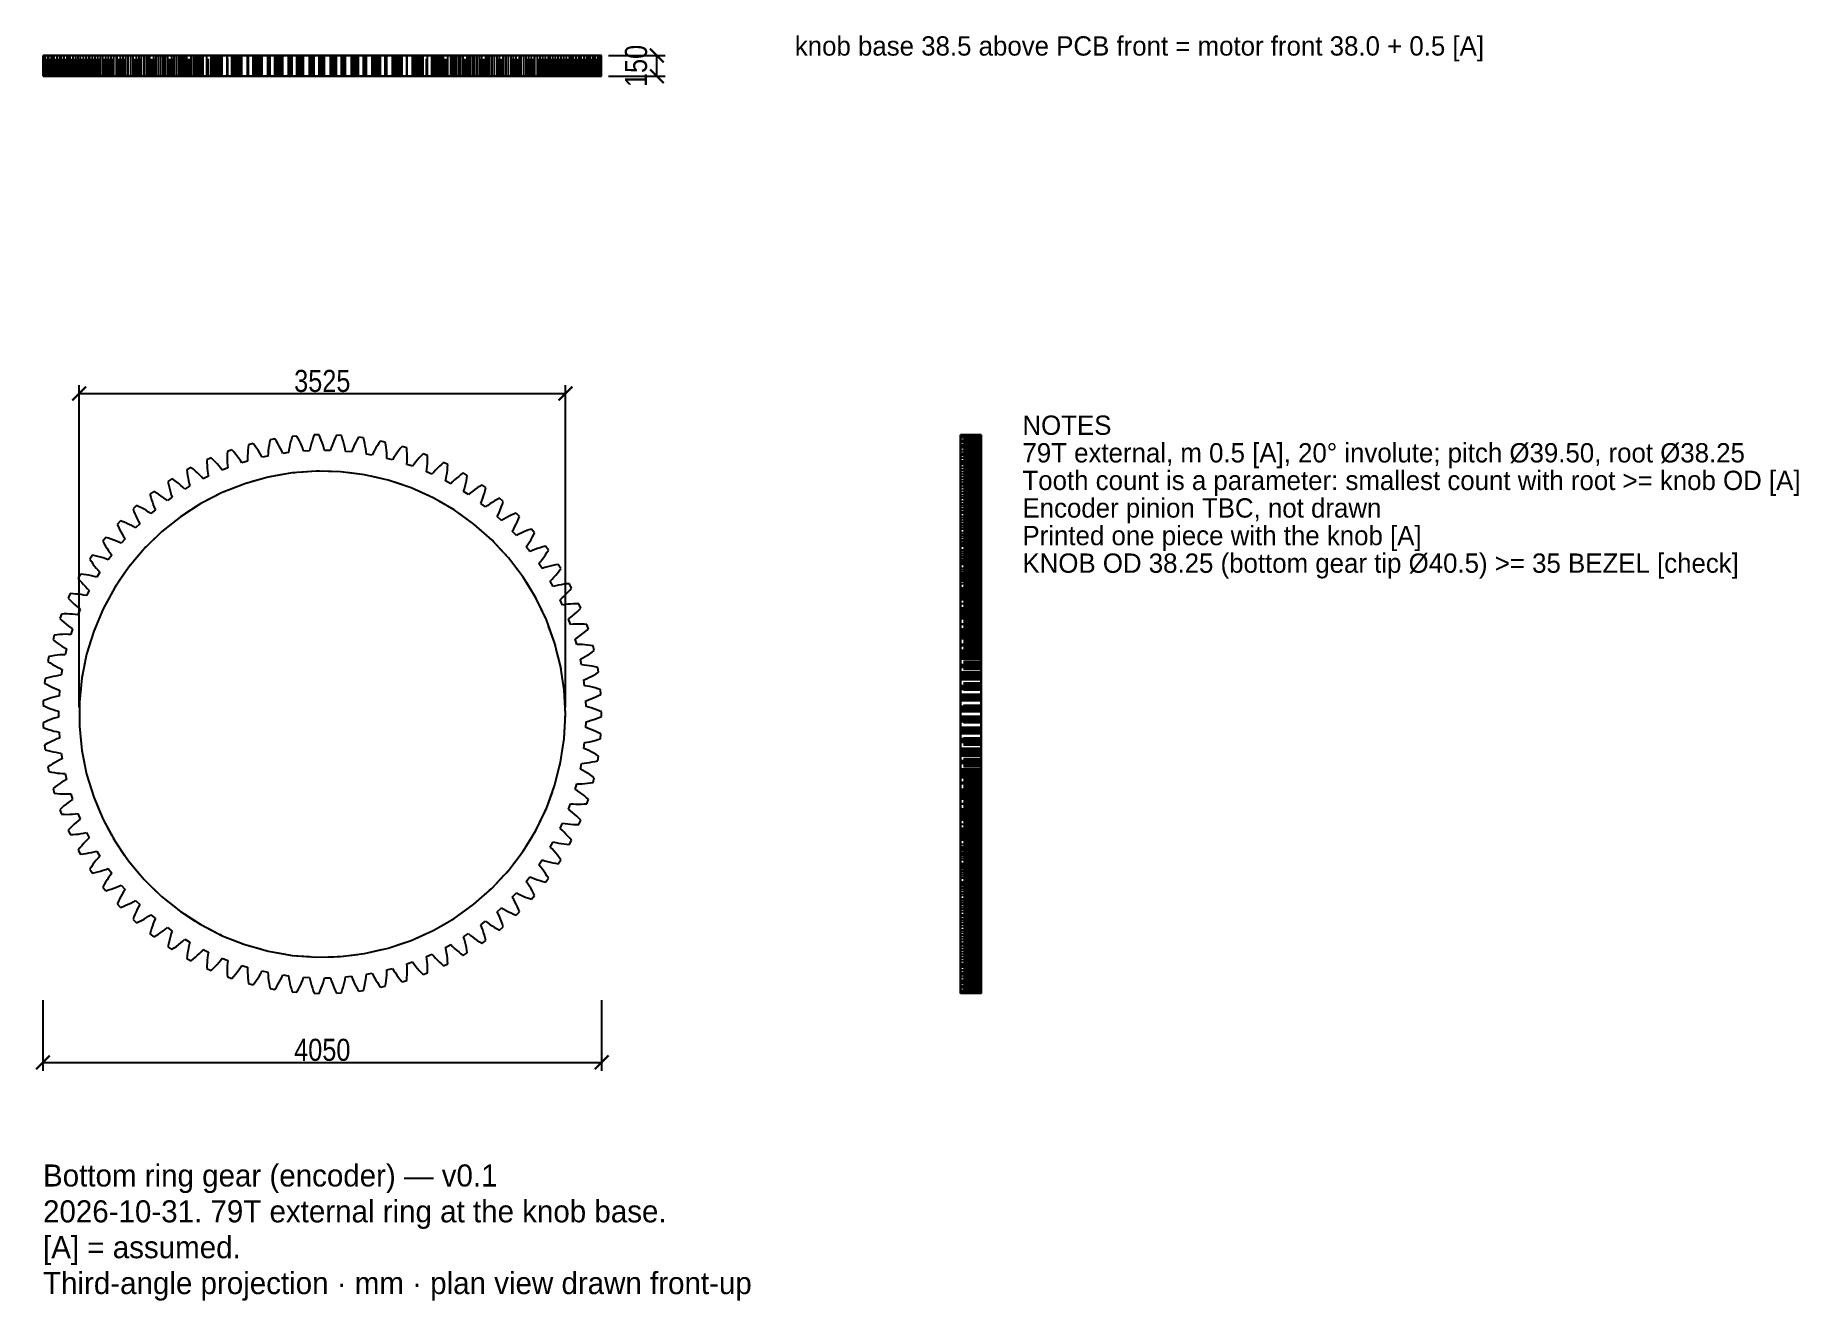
# Model space of a CAD drawing. Header units: millimetres. Extents: x -21 to 107, y -43 to 49.
import ezdxf

# ---------------------------------------------------------------- set-up
doc = ezdxf.new("R2010")
doc.units = ezdxf.units.MM
doc.linetypes.add('DASHED', pattern=[1.524, 1.27, -0.254])
for name, color, linetype in [('DIMS', 3, 'CONTINUOUS'), ('HIDDEN', 8, 'DASHED'), ('TEXT', 7, 'CONTINUOUS'), ('VISIBLE', 7, 'CONTINUOUS')]:
    doc.layers.add(name, color=color, linetype=linetype)
doc.styles.add('OpenSansCondensed-Light', font='OpenSansCondensed-Light.ttf')
doc.dimstyles.new('EZDXF', dxfattribs={"dimtxt": 0.25, "dimasz": 0.175, "dimexe": 0.375, "dimexo": 0.125, "dimgap": 0.1, "dimtad": 1, "dimlfac": 100, "dimzin": 12, "dimdsep": 46, "dimtxsty": 'OpenSansCondensed-Light', "dimblk": 'ARCHTICK', "dimcen": 2.5, "dimazin": 3, "dimtfac": 0.5, "dimtmove": 2, "dimatfit": 3})

msp = doc.modelspace()

# ---------------------------------------------------------------- texts
at = {"layer": 'TEXT'}
for s, height, p in [('knob base 38.5 above PCB front = motor front 38.0 + 0.5 [A]', 1.4, (34.25, 47.74871)), ('NOTES', 1.4, (50.74925, 20.25)), ('79T external, m 0.5 [A], 20° involute; pitch Ø39.50, root Ø38.25', 1.4, (50.74925, 18.25)), ('Tooth count is a parameter: smallest count with root >= knob OD [A]', 1.4, (50.74925, 16.25)), ('Encoder pinion TBC, not drawn', 1.4, (50.74925, 14.25)), ('Printed one piece with the knob [A]', 1.4, (50.74925, 12.25)), ('KNOB OD 38.25 (bottom gear tip Ø40.5) >= 35 BEZEL [check]', 1.4, (50.74925, 10.25)), ('Bottom ring gear (encoder) — v0.1', 1.6, (-20.24016, -34.24871)), ('2026-10-31. 79T external ring at the knob base.', 1.6, (-20.24016, -36.84871)), ('[A] = assumed.', 1.6, (-20.24016, -39.44871)), ('Third-angle projection · mm · plan view drawn front-up', 1.6, (-20.24016, -42.04871))]:
    msp.add_text(s, height=height, dxfattribs=at).set_placement(p)

# ---------------------------------------------------------------- blocks, each defined once
blk = doc.blocks.new('_ARCHTICK')
at = {"color": 0, "linetype": 'BYBLOCK', "const_width": 0.15}
blk.add_lwpolyline([(-0.5, -0.5), (0.5, 0.5)], dxfattribs=at)

# ---------------------------------------------------------------- dimensions: what is measured, and where the dimension line sits
at = {"layer": 'DIMS'}
msp.add_linear_dim(base=(24.25, 46.24871), p1=(20.25, 46.24871), p2=(20.25, 47.74871), angle=90, dimstyle='EZDXF', override={"dimtxt": 1.6, "dimasz": 1, "dimexe": 0.6, "dimexo": 0.5, "dimdec": 2}, dxfattribs=at).render()
for base, p1, p2 in [((-17.625, 23.25), (-17.625, 0), (17.625, 0)), ((-20.25, -25.25), (-20.25, -20.25), (20.25, -20.25))]:
    msp.add_linear_dim(base=base, p1=p1, p2=p2, dimstyle='EZDXF', override={"dimtxt": 1.6, "dimasz": 1, "dimexe": 0.6, "dimexo": 0.5, "dimdec": 2}, dxfattribs=at).render()

# ---------------------------------------------------------------- linework, layer by layer
at = {"layer": 'HIDDEN'}
for points in [[(-20.24016, 47.74871), (-20.22633, 47.74871)], [(-20.05506, 47.74871), (-20.24016, 47.74871)], [(-20.24016, 47.74871), (-20.05506, 47.74871)], [(-20.24016, 46.24871), (-20.24016, 47.74871)], [(-20.22633, 47.74871), (-20.03507, 47.74871)], [(-20.22633, 46.24871), (-20.22633, 47.74871)], [(-20.12603, 47.74871), (-20.08462, 47.74871)], [(-19.94826, 47.74871), (-20.12603, 47.74871)], [(-20.12603, 47.74871), (-19.94826, 47.74871)], [(-20.03507, 47.74871), (-20.12603, 47.74871)], [(-20.12603, 46.24871), (-20.12603, 47.74871)], [(-20.08462, 47.74871), (-19.88841, 47.74871)], [(-20.08462, 46.24871), (-20.08462, 47.74871)], [(-19.86951, 47.74871), (-20.05506, 47.74871)], [(-20.05506, 47.74871), (-19.86951, 47.74871)], [(-20.05506, 46.24871), (-20.05506, 47.74871)], [(-20.05506, 46.24871), (-20.05506, 47.74871)], [(-20.03507, 47.74871), (-19.84381, 47.74871)], [(-19.84381, 47.74871), (-20.03507, 47.74871)], [(-20.03507, 46.24871), (-20.03507, 47.74871)], [(-20.03507, 46.24871), (-20.03507, 47.74871)], [(-19.76958, 47.74871), (-19.94826, 47.74871)], [(-19.94826, 47.74871), (-19.76958, 47.74871)], [(-19.94826, 46.24871), (-19.94826, 47.74871)], [(-19.94826, 46.24871), (-19.94826, 47.74871)], [(-19.88841, 47.74871), (-19.69266, 47.74871)], [(-19.88841, 46.24871), (-19.88841, 47.74871)], [(-19.88465, 47.74871), (-19.81592, 47.74871)], [(-19.71533, 47.74871), (-19.88465, 47.74871)], [(-19.88465, 47.74871), (-19.71533, 47.74871)], [(-19.69266, 47.74871), (-19.88465, 47.74871)], [(-19.88465, 46.24871), (-19.88465, 47.74871)], [(-19.68356, 47.74871), (-19.86951, 47.74871)], [(-19.86951, 47.74871), (-19.68356, 47.74871)], [(-19.86951, 46.24871), (-19.86951, 47.74871)], [(-19.86951, 46.24871), (-19.86951, 47.74871)], [(-19.84381, 47.74871), (-19.65263, 47.74871)], [(-19.65263, 47.74871), (-19.84381, 47.74871)], [(-19.84381, 46.24871), (-19.84381, 47.74871)], [(-19.84381, 46.24871), (-19.84381, 47.74871)], [(-19.81592, 47.74871), (-19.61601, 47.74871)], [(-19.81592, 46.24871), (-19.81592, 47.74871)], [(-19.59004, 47.74871), (-19.76958, 47.74871)], [(-19.76958, 47.74871), (-19.59004, 47.74871)], [(-19.76958, 46.24871), (-19.76958, 47.74871)], [(-19.76958, 46.24871), (-19.76958, 47.74871)], [(-19.54467, 47.74871), (-19.71533, 47.74871)], [(-19.71533, 47.74871), (-19.54467, 47.74871)], [(-19.71533, 46.24871), (-19.71533, 47.74871)], [(-19.71533, 46.24871), (-19.71533, 47.74871)], [(-19.69266, 47.74871), (-19.49746, 47.74871)], [(-19.49746, 47.74871), (-19.69266, 47.74871)], [(-19.69266, 46.24871), (-19.69266, 47.74871)], [(-19.69266, 46.24871), (-19.69266, 47.74871)], [(-19.49726, 47.74871), (-19.68356, 47.74871)], [(-19.68356, 47.74871), (-19.49726, 47.74871)], [(-19.68356, 46.24871), (-19.68356, 47.74871)], [(-19.68356, 46.24871), (-19.68356, 47.74871)], [(-19.65263, 47.74871), (-19.46161, 47.74871)], [(-19.46161, 47.74871), (-19.65263, 47.74871)], [(-19.65263, 46.24871), (-19.65263, 47.74871)], [(-19.65263, 46.24871), (-19.65263, 47.74871)], [(-19.61601, 47.74871), (-19.417, 47.74871)], [(-19.61601, 46.24871), (-19.61601, 47.74871)], [(-19.40964, 47.74871), (-19.59004, 47.74871)], [(-19.59004, 47.74871), (-19.40964, 47.74871)], [(-19.59004, 46.24871), (-19.59004, 47.74871)], [(-19.59004, 46.24871), (-19.59004, 47.74871)], [(-19.37266, 47.74871), (-19.54467, 47.74871)], [(-19.54467, 47.74871), (-19.37266, 47.74871)], [(-19.54467, 46.24871), (-19.54467, 47.74871)], [(-19.54467, 46.24871), (-19.54467, 47.74871)], [(-19.51756, 47.74871), (-19.42195, 47.74871)], [(-19.35776, 47.74871), (-19.51756, 47.74871)], [(-19.51756, 47.74871), (-19.35776, 47.74871)], [(-19.417, 47.74871), (-19.51756, 47.74871)], [(-19.51756, 46.24871), (-19.51756, 47.74871)], [(-19.49746, 47.74871), (-19.30292, 47.74871)], [(-19.30292, 47.74871), (-19.49746, 47.74871)], [(-19.49746, 46.24871), (-19.49746, 47.74871)], [(-19.49746, 46.24871), (-19.49746, 47.74871)], [(-19.31066, 47.74871), (-19.49726, 47.74871)], [(-19.49726, 47.74871), (-19.31066, 47.74871)], [(-19.49726, 46.24871), (-19.49726, 47.74871)], [(-19.49726, 46.24871), (-19.49726, 47.74871)], [(-19.46161, 47.74871), (-19.27082, 47.74871)], [(-19.27082, 47.74871), (-19.46161, 47.74871)], [(-19.46161, 46.24871), (-19.46161, 47.74871)], [(-19.46161, 46.24871), (-19.46161, 47.74871)], [(-19.42195, 47.74871), (-19.21959, 47.74871)], [(-19.42195, 46.24871), (-19.42195, 47.74871)], [(-19.417, 47.74871), (-19.21902, 47.74871)], [(-19.21902, 47.74871), (-19.417, 47.74871)], [(-19.417, 46.24871), (-19.417, 47.74871)], [(-19.417, 46.24871), (-19.417, 47.74871)], [(-19.2284, 47.74871), (-19.40964, 47.74871)], [(-19.40964, 47.74871), (-19.2284, 47.74871)], [(-19.40964, 46.24871), (-19.40964, 47.74871)], [(-19.40964, 46.24871), (-19.40964, 47.74871)], [(-19.19931, 47.74871), (-19.37266, 47.74871)], [(-19.37266, 47.74871), (-19.19931, 47.74871)], [(-19.37266, 46.24871), (-19.37266, 47.74871)], [(-19.37266, 46.24871), (-19.37266, 47.74871)], [(-19.19618, 47.74871), (-19.35776, 47.74871)], [(-19.35776, 47.74871), (-19.19618, 47.74871)], [(-19.35776, 46.24871), (-19.35776, 47.74871)], [(-19.35776, 46.24871), (-19.35776, 47.74871)], [(-19.1238, 47.74871), (-19.31066, 47.74871)], [(-19.31066, 47.74871), (-19.1238, 47.74871)], [(-19.31066, 46.24871), (-19.31066, 47.74871)], [(-19.31066, 46.24871), (-19.31066, 47.74871)], [(-19.30292, 47.74871), (-19.10915, 47.74871)], [(-19.10915, 47.74871), (-19.30292, 47.74871)], [(-19.30292, 46.24871), (-19.30292, 47.74871)], [(-19.30292, 46.24871), (-19.30292, 47.74871)], [(-19.27082, 47.74871), (-19.08036, 47.74871)], [(-19.08036, 47.74871), (-19.27082, 47.74871)], [(-19.27082, 46.24871), (-19.27082, 47.74871)], [(-19.27082, 46.24871), (-19.27082, 47.74871)], [(-19.04633, 47.74871), (-19.2284, 47.74871)], [(-19.2284, 47.74871), (-19.04633, 47.74871)], [(-19.2284, 46.24871), (-19.2284, 47.74871)], [(-19.2284, 46.24871), (-19.2284, 47.74871)], [(-19.21959, 47.74871), (-19.01858, 47.74871)], [(-19.21959, 46.24871), (-19.21959, 47.74871)], [(-19.21902, 47.74871), (-19.02218, 47.74871)], [(-19.02218, 47.74871), (-19.21902, 47.74871)], [(-19.21902, 46.24871), (-19.21902, 47.74871)], [(-19.21902, 46.24871), (-19.21902, 47.74871)], [(-19.02458, 47.74871), (-19.19931, 47.74871)], [(-19.19931, 47.74871), (-19.02458, 47.74871)], [(-19.19931, 46.24871), (-19.19931, 47.74871)], [(-19.19931, 46.24871), (-19.19931, 47.74871)], [(-19.0328, 47.74871), (-19.19618, 47.74871)], [(-19.19618, 47.74871), (-19.0328, 47.74871)], [(-19.19618, 46.24871), (-19.19618, 47.74871)], [(-19.19618, 46.24871), (-19.19618, 47.74871)], [(-19.1238, 46.24871), (-19.1238, 47.74871)], [(-19.1238, 46.24871), (-19.1238, 47.74871)], [(-19.10915, 47.74871), (-18.9163, 47.74871)], [(-18.9163, 47.74871), (-19.10915, 47.74871)], [(-19.10915, 46.24871), (-19.10915, 47.74871)], [(-19.10915, 46.24871), (-19.10915, 47.74871)], [(-19.08036, 47.74871), (-19.04633, 47.74871)], [(-19.04633, 47.74871), (-19.08036, 47.74871)], [(-19.08036, 46.24871), (-19.08036, 47.74871)], [(-19.08036, 46.24871), (-19.08036, 47.74871)], [(-19.04633, 46.24871), (-19.04633, 47.74871)], [(-19.04633, 46.24871), (-19.04633, 47.74871)], [(-18.86759, 47.74871), (-19.0328, 47.74871)], [(-19.0328, 47.74871), (-18.86759, 47.74871)], [(-19.0328, 46.24871), (-19.0328, 47.74871)], [(-19.0328, 46.24871), (-19.0328, 47.74871)], [(-19.02707, 47.74871), (-18.90518, 47.74871)], [(-18.87781, 47.74871), (-19.02707, 47.74871)], [(-19.02707, 47.74871), (-18.87781, 47.74871)], [(-19.01858, 47.74871), (-19.02707, 47.74871)], [(-19.02707, 46.24871), (-19.02707, 47.74871)], [(-18.84844, 47.74871), (-19.02458, 47.74871)], [(-19.02458, 47.74871), (-18.84844, 47.74871)], [(-19.02458, 46.24871), (-19.02458, 47.74871)], [(-19.02458, 46.24871), (-19.02458, 47.74871)], [(-19.02218, 47.74871), (-18.82666, 47.74871)], [(-18.82666, 47.74871), (-19.02218, 47.74871)], [(-19.02218, 46.24871), (-19.02218, 47.74871)], [(-19.02218, 46.24871), (-19.02218, 47.74871)], [(-19.01858, 47.74871), (-18.81907, 47.74871)], [(-18.81907, 47.74871), (-19.01858, 47.74871)], [(-19.01858, 46.24871), (-19.01858, 47.74871)], [(-19.01858, 46.24871), (-19.01858, 47.74871)], [(-18.9163, 47.74871), (-18.84844, 47.74871)], [(-18.84844, 47.74871), (-18.9163, 47.74871)], [(-18.9163, 46.24871), (-18.9163, 47.74871)], [(-18.9163, 46.24871), (-18.9163, 47.74871)], [(-18.90518, 47.74871), (-18.70166, 47.74871)], [(-18.90518, 46.24871), (-18.90518, 47.74871)], [(-18.72634, 47.74871), (-18.87781, 47.74871)], [(-18.87781, 47.74871), (-18.72634, 47.74871)], [(-18.87781, 46.24871), (-18.87781, 47.74871)], [(-18.87781, 46.24871), (-18.87781, 47.74871)], [(-18.70049, 47.74871), (-18.86759, 47.74871)], [(-18.86759, 47.74871), (-18.70049, 47.74871)], [(-18.86759, 46.24871), (-18.86759, 47.74871)], [(-18.86759, 46.24871), (-18.86759, 47.74871)], [(-18.84844, 46.24871), (-18.84844, 47.74871)], [(-18.84844, 46.24871), (-18.84844, 47.74871)], [(-18.82666, 47.74871), (-18.63263, 47.74871)], [(-18.63263, 47.74871), (-18.82666, 47.74871)], [(-18.82666, 46.24871), (-18.82666, 47.74871)], [(-18.82666, 46.24871), (-18.82666, 47.74871)], [(-18.81907, 47.74871), (-18.62119, 47.74871)], [(-18.62119, 47.74871), (-18.81907, 47.74871)], [(-18.81907, 46.24871), (-18.81907, 47.74871)], [(-18.81907, 46.24871), (-18.81907, 47.74871)], [(-18.57261, 47.74871), (-18.72634, 47.74871)], [(-18.72634, 47.74871), (-18.57261, 47.74871)], [(-18.72634, 46.24871), (-18.72634, 47.74871)], [(-18.72634, 46.24871), (-18.72634, 47.74871)], [(-18.70166, 47.74871), (-18.49992, 47.74871)], [(-18.70166, 46.24871), (-18.70166, 47.74871)], [(-18.53139, 47.74871), (-18.70049, 47.74871)], [(-18.70049, 47.74871), (-18.53139, 47.74871)], [(-18.70049, 46.24871), (-18.70049, 47.74871)], [(-18.70049, 46.24871), (-18.70049, 47.74871)], [(-18.63263, 47.74871), (-18.53139, 47.74871)], [(-18.53139, 47.74871), (-18.63263, 47.74871)], [(-18.63263, 46.24871), (-18.63263, 47.74871)], [(-18.63263, 46.24871), (-18.63263, 47.74871)], [(-18.62119, 47.74871), (-18.42514, 47.74871)], [(-18.42514, 47.74871), (-18.62119, 47.74871)], [(-18.62119, 46.24871), (-18.62119, 47.74871)], [(-18.62119, 46.24871), (-18.62119, 47.74871)], [(-18.41659, 47.74871), (-18.57261, 47.74871)], [(-18.57261, 47.74871), (-18.41659, 47.74871)], [(-18.57261, 46.24871), (-18.57261, 47.74871)], [(-18.57261, 46.24871), (-18.57261, 47.74871)], [(-18.53139, 46.24871), (-18.53139, 47.74871)], [(-18.53139, 46.24871), (-18.53139, 47.74871)], [(-18.49992, 47.74871), (-18.30013, 47.74871)], [(-18.49992, 46.24871), (-18.49992, 47.74871)], [(-18.42514, 47.74871), (-18.23117, 47.74871)], [(-18.23117, 47.74871), (-18.42514, 47.74871)], [(-18.42514, 46.24871), (-18.42514, 47.74871)], [(-18.42514, 46.24871), (-18.42514, 47.74871)], [(-18.25816, 47.74871), (-18.41659, 47.74871)], [(-18.41659, 47.74871), (-18.25816, 47.74871)], [(-18.41659, 46.24871), (-18.41659, 47.74871)], [(-18.41659, 46.24871), (-18.41659, 47.74871)], [(-18.41629, 47.74871), (-18.26889, 47.74871)], [(-18.2785, 47.74871), (-18.41629, 47.74871)], [(-18.41629, 47.74871), (-18.2785, 47.74871)], [(-18.30013, 47.74871), (-18.41629, 47.74871)], [(-18.41629, 46.24871), (-18.41629, 47.74871)], [(-18.30013, 47.74871), (-18.10246, 47.74871)], [(-18.10246, 47.74871), (-18.30013, 47.74871)], [(-18.30013, 46.24871), (-18.30013, 47.74871)], [(-18.30013, 46.24871), (-18.30013, 47.74871)], [(-18.13809, 47.74871), (-18.2785, 47.74871)], [(-18.2785, 47.74871), (-18.13809, 47.74871)], [(-18.2785, 46.24871), (-18.2785, 47.74871)], [(-18.2785, 46.24871), (-18.2785, 47.74871)], [(-18.26889, 47.74871), (-18.06549, 47.74871)], [(-18.26889, 46.24871), (-18.26889, 47.74871)], [(-18.09717, 47.74871), (-18.25816, 47.74871)], [(-18.25816, 47.74871), (-18.09717, 47.74871)], [(-18.25816, 46.24871), (-18.25816, 47.74871)], [(-18.25816, 46.24871), (-18.25816, 47.74871)], [(-18.23117, 47.74871), (-18.09717, 47.74871)], [(-18.09717, 47.74871), (-18.23117, 47.74871)], [(-18.23117, 46.24871), (-18.23117, 47.74871)], [(-18.23117, 46.24871), (-18.23117, 47.74871)], [(-17.995, 47.74871), (-18.13809, 47.74871)], [(-18.13809, 47.74871), (-17.995, 47.74871)], [(-18.13809, 46.24871), (-18.13809, 47.74871)], [(-18.13809, 46.24871), (-18.13809, 47.74871)], [(-18.10246, 47.74871), (-17.90714, 47.74871)], [(-17.90714, 47.74871), (-18.10246, 47.74871)], [(-18.10246, 46.24871), (-18.10246, 47.74871)], [(-18.10246, 46.24871), (-18.10246, 47.74871)], [(-18.09717, 46.24871), (-18.09717, 47.74871)], [(-18.09717, 46.24871), (-18.09717, 47.74871)], [(-18.06549, 47.74871), (-17.8643, 47.74871)], [(-18.06549, 46.24871), (-18.06549, 47.74871)], [(-17.84915, 47.74871), (-17.995, 47.74871)], [(-17.995, 47.74871), (-17.84915, 47.74871)], [(-17.995, 46.24871), (-17.995, 47.74871)], [(-17.995, 46.24871), (-17.995, 47.74871)], [(-17.90714, 47.74871), (-17.71444, 47.74871)], [(-17.71444, 47.74871), (-17.90714, 47.74871)], [(-17.90714, 46.24871), (-17.90714, 47.74871)], [(-17.90714, 46.24871), (-17.90714, 47.74871)], [(-17.8643, 47.74871), (-17.6655, 47.74871)], [(-17.8643, 46.24871), (-17.8643, 47.74871)], [(-17.70039, 47.74871), (-17.84915, 47.74871)], [(-17.84915, 47.74871), (-17.70039, 47.74871)], [(-17.84915, 46.24871), (-17.84915, 47.74871)], [(-17.84915, 46.24871), (-17.84915, 47.74871)], [(-17.71444, 47.74871), (-17.54854, 47.74871)], [(-17.54854, 47.74871), (-17.71444, 47.74871)], [(-17.71444, 46.24871), (-17.71444, 47.74871)], [(-17.71444, 46.24871), (-17.71444, 47.74871)], [(-17.54854, 47.74871), (-17.70039, 47.74871)], [(-17.70039, 47.74871), (-17.54854, 47.74871)], [(-17.70039, 46.24871), (-17.70039, 47.74871)], [(-17.70039, 46.24871), (-17.70039, 47.74871)], [(-17.68907, 47.74871), (-17.5171, 47.74871)], [(-17.56363, 47.74871), (-17.68907, 47.74871)], [(-17.68907, 47.74871), (-17.56363, 47.74871)], [(-17.6655, 47.74871), (-17.68907, 47.74871)], [(-17.68907, 46.24871), (-17.68907, 47.74871)], [(-17.6655, 47.74871), (-17.46929, 47.74871)], [(-17.46929, 47.74871), (-17.6655, 47.74871)], [(-17.6655, 46.24871), (-17.6655, 47.74871)], [(-17.6655, 46.24871), (-17.6655, 47.74871)], [(17.625, 47.74871), (17.06548, 47.74871), (16.50595, 47.74871), (15.94643, 47.74871), (15.3869, 47.74871), (14.82738, 47.74871), (14.26786, 47.74871), (13.70833, 47.74871), (13.14881, 47.74871), (12.58929, 47.74871), (12.02976, 47.74871), (11.47024, 47.74871), (10.91071, 47.74871), (10.35119, 47.74871), (9.79167, 47.74871), (9.23214, 47.74871), (8.67262, 47.74871), (8.1131, 47.74871), (7.55357, 47.74871), (6.99405, 47.74871), (6.43452, 47.74871), (5.875, 47.74871), (5.31548, 47.74871), (4.75595, 47.74871), (4.19643, 47.74871), (3.6369, 47.74871), (3.07738, 47.74871), (2.51786, 47.74871), (1.95833, 47.74871), (1.39881, 47.74871), (0.83929, 47.74871), (0.27976, 47.74871), (-0.27976, 47.74871), (-0.83929, 47.74871), (-1.39881, 47.74871), (-1.95833, 47.74871), (-2.51786, 47.74871), (-3.07738, 47.74871), (-3.6369, 47.74871), (-4.19643, 47.74871), (-4.75595, 47.74871), (-5.31548, 47.74871), (-5.875, 47.74871), (-6.43452, 47.74871), (-6.99405, 47.74871), (-7.55357, 47.74871), (-8.1131, 47.74871), (-8.67262, 47.74871), (-9.23214, 47.74871), (-9.79167, 47.74871), (-10.35119, 47.74871), (-10.91071, 47.74871), (-11.47024, 47.74871), (-12.02976, 47.74871), (-12.58929, 47.74871), (-13.14881, 47.74871), (-13.70833, 47.74871), (-14.26786, 47.74871), (-14.82738, 47.74871), (-15.3869, 47.74871), (-15.94643, 47.74871), (-16.50595, 47.74871), (-17.06548, 47.74871), (-17.625, 47.74871)], [(-17.625, 47.74871), (-17.06548, 47.74871), (-16.50595, 47.74871), (-15.94643, 47.74871), (-15.3869, 47.74871), (-14.82738, 47.74871), (-14.26786, 47.74871), (-13.70833, 47.74871), (-13.14881, 47.74871), (-12.58929, 47.74871), (-12.02976, 47.74871), (-11.47024, 47.74871), (-10.91071, 47.74871), (-10.35119, 47.74871), (-9.79167, 47.74871), (-9.23214, 47.74871), (-8.67262, 47.74871), (-8.1131, 47.74871), (-7.55357, 47.74871), (-6.99405, 47.74871), (-6.43452, 47.74871), (-5.875, 47.74871), (-5.31548, 47.74871), (-4.75595, 47.74871), (-4.19643, 47.74871), (-3.6369, 47.74871), (-3.07738, 47.74871), (-2.51786, 47.74871), (-1.95833, 47.74871), (-1.39881, 47.74871), (-0.83929, 47.74871), (-0.27976, 47.74871), (0.27976, 47.74871), (0.83929, 47.74871), (1.39881, 47.74871), (1.95833, 47.74871), (2.51786, 47.74871), (3.07738, 47.74871), (3.6369, 47.74871), (4.19643, 47.74871), (4.75595, 47.74871), (5.31548, 47.74871), (5.875, 47.74871), (6.43452, 47.74871), (6.99405, 47.74871), (7.55357, 47.74871), (8.1131, 47.74871), (8.67262, 47.74871), (9.23214, 47.74871), (9.79167, 47.74871), (10.35119, 47.74871), (10.91071, 47.74871), (11.47024, 47.74871), (12.02976, 47.74871), (12.58929, 47.74871), (13.14881, 47.74871), (13.70833, 47.74871), (14.26786, 47.74871), (14.82738, 47.74871), (15.3869, 47.74871), (15.94643, 47.74871), (16.50595, 47.74871), (17.06548, 47.74871), (17.625, 47.74871)], [(-17.625, 46.24871), (-17.625, 47.74871)], [(-17.43518, 47.74871), (-17.56363, 47.74871)], [(-17.56363, 47.74871), (-17.43518, 47.74871)], [(-17.56363, 46.24871), (-17.56363, 47.74871)], [(-17.56363, 46.24871), (-17.56363, 47.74871)], [(-17.54854, 46.24871), (-17.54854, 47.74871)], [(-17.54854, 46.24871), (-17.54854, 47.74871)], [(-17.5171, 47.74871), (-17.3151, 47.74871)], [(-17.5171, 46.24871), (-17.5171, 47.74871)], [(-17.46929, 47.74871), (-17.27592, 47.74871)], [(-17.27592, 47.74871), (-17.46929, 47.74871)], [(-17.46929, 46.24871), (-17.46929, 47.74871)], [(-17.46929, 46.24871), (-17.46929, 47.74871)], [(-17.30362, 47.74871), (-17.43518, 47.74871)], [(-17.43518, 47.74871), (-17.30362, 47.74871)], [(-17.43518, 46.24871), (-17.43518, 47.74871)], [(-17.43518, 46.24871), (-17.43518, 47.74871)], [(-17.3151, 47.74871), (-17.11574, 47.74871)], [(-17.3151, 46.24871), (-17.3151, 47.74871)], [(-17.16886, 47.74871), (-17.30362, 47.74871)], [(-17.30362, 47.74871), (-17.16886, 47.74871)], [(-17.30362, 46.24871), (-17.30362, 47.74871)], [(-17.30362, 46.24871), (-17.30362, 47.74871)], [(-17.27592, 47.74871), (-17.08572, 47.74871)], [(-17.08572, 47.74871), (-17.27592, 47.74871)], [(-17.27592, 46.24871), (-17.27592, 47.74871)], [(-17.27592, 46.24871), (-17.27592, 47.74871)], [(-17.03072, 47.74871), (-17.16886, 47.74871)], [(-17.16886, 47.74871), (-17.03072, 47.74871)], [(-17.16886, 46.24871), (-17.16886, 47.74871)], [(-17.16886, 46.24871), (-17.16886, 47.74871)], [(-17.11574, 47.74871), (-16.91918, 47.74871)], [(-17.11574, 46.24871), (-17.11574, 47.74871)], [(-17.08572, 47.74871), (-16.88896, 47.74871)], [(-16.88896, 47.74871), (-17.08572, 47.74871)], [(-17.08572, 46.24871), (-17.08572, 47.74871)], [(-17.08572, 46.24871), (-17.08572, 47.74871)], [(-16.88896, 47.74871), (-17.03072, 47.74871)], [(-17.03072, 47.74871), (-16.88896, 47.74871)], [(-17.03072, 46.24871), (-17.03072, 47.74871)], [(-17.03072, 46.24871), (-17.03072, 47.74871)], [(-16.91918, 47.74871), (-16.72567, 47.74871)], [(-16.91918, 46.24871), (-16.91918, 47.74871)], [(-16.88896, 46.24871), (-16.88896, 47.74871)], [(-16.88896, 46.24871), (-16.88896, 47.74871)], [(-16.85002, 47.74871), (-16.65456, 47.74871)], [(-16.73772, 47.74871), (-16.85002, 47.74871)], [(-16.85002, 47.74871), (-16.73772, 47.74871)], [(-16.72567, 47.74871), (-16.85002, 47.74871)], [(-16.85002, 46.24871), (-16.85002, 47.74871)], [(-16.62203, 47.74871), (-16.73772, 47.74871)], [(-16.73772, 47.74871), (-16.62203, 47.74871)], [(-16.73772, 46.24871), (-16.73772, 47.74871)], [(-16.73772, 46.24871), (-16.73772, 47.74871)], [(-16.72567, 47.74871), (-16.53547, 47.74871)], [(-16.53547, 47.74871), (-16.72567, 47.74871)], [(-16.72567, 46.24871), (-16.72567, 47.74871)], [(-16.72567, 46.24871), (-16.72567, 47.74871)], [(-16.65456, 47.74871), (-16.45525, 47.74871)], [(-16.65456, 46.24871), (-16.65456, 47.74871)], [(-16.50284, 47.74871), (-16.62203, 47.74871)], [(-16.62203, 47.74871), (-16.50284, 47.74871)], [(-16.62203, 46.24871), (-16.62203, 47.74871)], [(-16.62203, 46.24871), (-16.62203, 47.74871)], [(-16.53547, 47.74871), (-16.34897, 47.74871)], [(-16.34897, 47.74871), (-16.53547, 47.74871)], [(-16.53547, 46.24871), (-16.53547, 47.74871)], [(-16.53547, 46.24871), (-16.53547, 47.74871)], [(-16.38002, 47.74871), (-16.50284, 47.74871)], [(-16.50284, 47.74871), (-16.38002, 47.74871)], [(-16.50284, 46.24871), (-16.50284, 47.74871)], [(-16.50284, 46.24871), (-16.50284, 47.74871)], [(-16.45525, 47.74871), (-16.25896, 47.74871)], [(-16.45525, 46.24871), (-16.45525, 47.74871)], [(-16.25338, 47.74871), (-16.38002, 47.74871)], [(-16.38002, 47.74871), (-16.25338, 47.74871)], [(-16.38002, 46.24871), (-16.38002, 47.74871)], [(-16.38002, 46.24871), (-16.38002, 47.74871)], [(-16.34897, 47.74871), (-16.12261, 47.74871)], [(-16.12261, 47.74871), (-16.34897, 47.74871)], [(-16.34897, 46.24871), (-16.34897, 47.74871)], [(-16.34897, 46.24871), (-16.34897, 47.74871)], [(-16.25896, 47.74871), (-16.0659, 47.74871)], [(-16.25896, 46.24871), (-16.25896, 47.74871)], [(-16.12261, 47.74871), (-16.25338, 47.74871)], [(-16.25338, 47.74871), (-16.12261, 47.74871)], [(-16.25338, 46.24871), (-16.25338, 47.74871)], [(-16.25338, 46.24871), (-16.25338, 47.74871)], [(-16.12261, 46.24871), (-16.12261, 47.74871)], [(-16.12261, 46.24871), (-16.12261, 47.74871)], [(-16.0659, 47.74871), (-15.8763, 47.74871)], [(-16.0659, 46.24871), (-16.0659, 47.74871)], [(-15.90443, 47.74871), (-15.68672, 47.74871)], [(-15.80599, 47.74871), (-15.90443, 47.74871)], [(-15.90443, 47.74871), (-15.80599, 47.74871)], [(-15.8763, 47.74871), (-15.90443, 47.74871)], [(-15.90443, 46.24871), (-15.90443, 47.74871)], [(-15.8763, 47.74871), (-15.69049, 47.74871)], [(-15.69049, 47.74871), (-15.8763, 47.74871)], [(-15.8763, 46.24871), (-15.8763, 47.74871)], [(-15.8763, 46.24871), (-15.8763, 47.74871)], [(-15.70379, 47.74871), (-15.80599, 47.74871)], [(-15.80599, 47.74871), (-15.70379, 47.74871)], [(-15.80599, 46.24871), (-15.80599, 47.74871)], [(-15.80599, 46.24871), (-15.80599, 47.74871)], [(-15.59773, 47.74871), (-15.70379, 47.74871)], [(-15.70379, 47.74871), (-15.59773, 47.74871)], [(-15.70379, 46.24871), (-15.70379, 47.74871)], [(-15.70379, 46.24871), (-15.70379, 47.74871)], [(-15.69049, 47.74871), (-15.50886, 47.74871)], [(-15.50886, 47.74871), (-15.69049, 47.74871)], [(-15.69049, 46.24871), (-15.69049, 47.74871)], [(-15.69049, 46.24871), (-15.69049, 47.74871)], [(-15.68672, 47.74871), (-15.49135, 47.74871)], [(-15.68672, 46.24871), (-15.68672, 47.74871)], [(-15.48763, 47.74871), (-15.59773, 47.74871)], [(-15.59773, 47.74871), (-15.48763, 47.74871)], [(-15.59773, 46.24871), (-15.59773, 47.74871)], [(-15.59773, 46.24871), (-15.59773, 47.74871)], [(-15.50886, 47.74871), (-15.25432, 47.74871)], [(-15.25432, 47.74871), (-15.50886, 47.74871)], [(-15.50886, 46.24871), (-15.50886, 47.74871)], [(-15.50886, 46.24871), (-15.50886, 47.74871)], [(-15.49135, 47.74871), (-15.29939, 47.74871)], [(-15.49135, 46.24871), (-15.49135, 47.74871)], [(-15.37327, 47.74871), (-15.48763, 47.74871)], [(-15.48763, 47.74871), (-15.37327, 47.74871)], [(-15.48763, 46.24871), (-15.48763, 47.74871)], [(-15.48763, 46.24871), (-15.48763, 47.74871)], [(-15.25432, 47.74871), (-15.37327, 47.74871)], [(-15.37327, 47.74871), (-15.25432, 47.74871)], [(-15.37327, 46.24871), (-15.37327, 47.74871)], [(-15.37327, 46.24871), (-15.37327, 47.74871)], [(-15.29939, 47.74871), (-15.11104, 47.74871)], [(-15.29939, 46.24871), (-15.29939, 47.74871)], [(-15.25432, 46.24871), (-15.25432, 47.74871)], [(-15.25432, 46.24871), (-15.25432, 47.74871)], [(-15.11104, 47.74871), (-14.92656, 47.74871)], [(-15.11104, 46.24871), (-15.11104, 47.74871)], [(-14.92656, 47.74871), (-14.7463, 47.74871)], [(-14.92656, 46.24871), (-14.92656, 47.74871)], [(-14.8583, 47.74871), (-14.61971, 47.74871)], [(-14.77432, 47.74871), (-14.8583, 47.74871)], [(-14.8583, 47.74871), (-14.77432, 47.74871)], [(-14.7463, 47.74871), (-14.8583, 47.74871)], [(-14.8583, 46.24871), (-14.8583, 47.74871)], [(-14.68627, 47.74871), (-14.77432, 47.74871)], [(-14.77432, 47.74871), (-14.68627, 47.74871)], [(-14.77432, 46.24871), (-14.77432, 47.74871)], [(-14.77432, 46.24871), (-14.77432, 47.74871)], [(-14.7463, 47.74871), (-14.5707, 47.74871)], [(-14.5707, 47.74871), (-14.7463, 47.74871)], [(-14.7463, 46.24871), (-14.7463, 47.74871)], [(-14.7463, 46.24871), (-14.7463, 47.74871)], [(-14.594, 47.74871), (-14.68627, 47.74871)], [(-14.68627, 47.74871), (-14.594, 47.74871)], [(-14.68627, 46.24871), (-14.68627, 47.74871)], [(-14.68627, 46.24871), (-14.68627, 47.74871)], [(-14.61971, 47.74871), (-14.42952, 47.74871)], [(-14.61971, 46.24871), (-14.61971, 47.74871)], [(-14.49732, 47.74871), (-14.594, 47.74871)], [(-14.594, 47.74871), (-14.49732, 47.74871)], [(-14.594, 46.24871), (-14.594, 47.74871)], [(-14.594, 46.24871), (-14.594, 47.74871)], [(-14.5707, 47.74871), (-14.28959, 47.74871)], [(-14.28959, 47.74871), (-14.5707, 47.74871)], [(-14.5707, 46.24871), (-14.5707, 47.74871)], [(-14.5707, 46.24871), (-14.5707, 47.74871)], [(-14.39597, 47.74871), (-14.49732, 47.74871)], [(-14.49732, 47.74871), (-14.39597, 47.74871)], [(-14.49732, 46.24871), (-14.49732, 47.74871)], [(-14.49732, 46.24871), (-14.49732, 47.74871)], [(-14.42952, 47.74871), (-14.24309, 47.74871)], [(-14.42952, 46.24871), (-14.42952, 47.74871)], [(-14.28959, 47.74871), (-14.39597, 47.74871)], [(-14.39597, 47.74871), (-14.28959, 47.74871)], [(-14.39597, 46.24871), (-14.39597, 47.74871)], [(-14.39597, 46.24871), (-14.39597, 47.74871)], [(-14.28959, 46.24871), (-14.28959, 47.74871)], [(-14.28959, 46.24871), (-14.28959, 47.74871)], [(-14.24309, 47.74871), (-14.06064, 47.74871)], [(-14.24309, 46.24871), (-14.24309, 47.74871)], [(-14.06064, 47.74871), (-13.88245, 47.74871)], [(-14.06064, 46.24871), (-14.06064, 47.74871)], [(-13.88245, 47.74871), (-13.70888, 47.74871)], [(-13.88245, 46.24871), (-13.88245, 47.74871)], [(-13.71822, 47.74871), (-13.46026, 47.74871)], [(-13.64925, 47.74871), (-13.71822, 47.74871)], [(-13.71822, 47.74871), (-13.64925, 47.74871)], [(-13.70888, 47.74871), (-13.71822, 47.74871)], [(-13.71822, 46.24871), (-13.71822, 47.74871)], [(-13.70888, 47.74871), (-13.54042, 47.74871)], [(-13.54042, 47.74871), (-13.70888, 47.74871)], [(-13.70888, 46.24871), (-13.70888, 47.74871)], [(-13.70888, 46.24871), (-13.70888, 47.74871)], [(-13.5759, 47.74871), (-13.64925, 47.74871)], [(-13.64925, 47.74871), (-13.5759, 47.74871)], [(-13.64925, 46.24871), (-13.64925, 47.74871)], [(-13.64925, 46.24871), (-13.64925, 47.74871)], [(-13.498, 47.74871), (-13.5759, 47.74871)], [(-13.5759, 47.74871), (-13.498, 47.74871)], [(-13.5759, 46.24871), (-13.5759, 47.74871)], [(-13.5759, 46.24871), (-13.5759, 47.74871)], [(-13.54042, 47.74871), (-13.23451, 47.74871)], [(-13.23451, 47.74871), (-13.54042, 47.74871)], [(-13.54042, 46.24871), (-13.54042, 47.74871)], [(-13.54042, 46.24871), (-13.54042, 47.74871)], [(-13.41535, 47.74871), (-13.498, 47.74871)], [(-13.498, 47.74871), (-13.41535, 47.74871)], [(-13.498, 46.24871), (-13.498, 47.74871)], [(-13.498, 46.24871), (-13.498, 47.74871)], [(-13.46026, 47.74871), (-13.27646, 47.74871)], [(-13.46026, 46.24871), (-13.46026, 47.74871)], [(-13.32766, 47.74871), (-13.41535, 47.74871)], [(-13.41535, 47.74871), (-13.32766, 47.74871)], [(-13.41535, 46.24871), (-13.41535, 47.74871)], [(-13.41535, 46.24871), (-13.41535, 47.74871)], [(-13.23451, 47.74871), (-13.32766, 47.74871)], [(-13.32766, 47.74871), (-13.23451, 47.74871)], [(-13.32766, 46.24871), (-13.32766, 47.74871)], [(-13.32766, 46.24871), (-13.32766, 47.74871)], [(-13.27646, 47.74871), (-13.09674, 47.74871)], [(-13.27646, 46.24871), (-13.27646, 47.74871)], [(-13.23451, 46.24871), (-13.23451, 47.74871)], [(-13.23451, 46.24871), (-13.23451, 47.74871)], [(-13.09674, 47.74871), (-12.92134, 47.74871)], [(-13.09674, 46.24871), (-13.09674, 47.74871)], [(-12.92134, 47.74871), (-12.75057, 47.74871)], [(-12.92134, 46.24871), (-12.92134, 47.74871)], [(-12.75057, 47.74871), (-12.58479, 47.74871)], [(-12.75057, 46.24871), (-12.75057, 47.74871)], [(-12.58479, 47.74871), (-12.42453, 47.74871)], [(-12.58479, 46.24871), (-12.58479, 47.74871)], [(-12.49141, 47.74871), (-12.21572, 47.74871)], [(-12.43788, 47.74871), (-12.49141, 47.74871)], [(-12.49141, 47.74871), (-12.43788, 47.74871)], [(-12.42453, 47.74871), (-12.49141, 47.74871)], [(-12.49141, 46.24871), (-12.49141, 47.74871)], [(-12.37969, 47.74871), (-12.43788, 47.74871)], [(-12.43788, 47.74871), (-12.37969, 47.74871)], [(-12.43788, 46.24871), (-12.43788, 47.74871)], [(-12.43788, 46.24871), (-12.43788, 47.74871)], [(-12.42453, 47.74871), (-12.09576, 47.74871)], [(-12.09576, 47.74871), (-12.42453, 47.74871)], [(-12.42453, 46.24871), (-12.42453, 47.74871)], [(-12.42453, 46.24871), (-12.42453, 47.74871)], [(-12.31666, 47.74871), (-12.37969, 47.74871)], [(-12.37969, 47.74871), (-12.31666, 47.74871)], [(-12.37969, 46.24871), (-12.37969, 47.74871)], [(-12.37969, 46.24871), (-12.37969, 47.74871)], [(-12.24856, 47.74871), (-12.31666, 47.74871)], [(-12.31666, 47.74871), (-12.24856, 47.74871)], [(-12.31666, 46.24871), (-12.31666, 47.74871)], [(-12.31666, 46.24871), (-12.31666, 47.74871)], [(-12.17508, 47.74871), (-12.24856, 47.74871)], [(-12.24856, 47.74871), (-12.17508, 47.74871)], [(-12.24856, 46.24871), (-12.24856, 47.74871)], [(-12.24856, 46.24871), (-12.24856, 47.74871)], [(-12.21572, 47.74871), (-12.03946, 47.74871)], [(-12.21572, 46.24871), (-12.21572, 47.74871)], [(-12.09576, 47.74871), (-12.17508, 47.74871)], [(-12.17508, 47.74871), (-12.09576, 47.74871)], [(-12.17508, 46.24871), (-12.17508, 47.74871)], [(-12.17508, 46.24871), (-12.17508, 47.74871)], [(-12.09576, 46.24871), (-12.09576, 47.74871)], [(-12.09576, 46.24871), (-12.09576, 47.74871)], [(-12.03946, 47.74871), (-11.86759, 47.74871)], [(-12.03946, 46.24871), (-12.03946, 47.74871)], [(-11.86759, 47.74871), (-11.70036, 47.74871)], [(-11.86759, 46.24871), (-11.86759, 47.74871)], [(-11.70036, 47.74871), (-11.53808, 47.74871)], [(-11.70036, 46.24871), (-11.70036, 47.74871)], [(-11.53808, 47.74871), (-11.38114, 47.74871)], [(-11.53808, 46.24871), (-11.53808, 47.74871)], [(-11.38114, 47.74871), (-11.23009, 47.74871)], [(-11.38114, 46.24871), (-11.38114, 47.74871)], [(-11.23009, 47.74871), (-10.88054, 47.74871)], [(-11.23009, 46.24871), (-11.23009, 47.74871)], [(-11.18563, 47.74871), (-10.89394, 47.74871)], [(-11.14788, 47.74871), (-11.18563, 47.74871)], [(-11.18563, 47.74871), (-11.14788, 47.74871)], [(-10.88054, 47.74871), (-11.18563, 47.74871)], [(-11.18563, 46.24871), (-11.18563, 47.74871)], [(-11.10522, 47.74871), (-11.14788, 47.74871)], [(-11.14788, 47.74871), (-11.10522, 47.74871)], [(-11.14788, 46.24871), (-11.14788, 47.74871)], [(-11.14788, 46.24871), (-11.14788, 47.74871)], [(-11.05746, 47.74871), (-11.10522, 47.74871)], [(-11.10522, 47.74871), (-11.05746, 47.74871)], [(-11.10522, 46.24871), (-11.10522, 47.74871)], [(-11.10522, 46.24871), (-11.10522, 47.74871)], [(-11.00434, 47.74871), (-11.05746, 47.74871)], [(-11.05746, 47.74871), (-11.00434, 47.74871)], [(-11.05746, 46.24871), (-11.05746, 47.74871)], [(-11.05746, 46.24871), (-11.05746, 47.74871)], [(-10.94553, 47.74871), (-11.00434, 47.74871)], [(-11.00434, 47.74871), (-10.94553, 47.74871)], [(-11.00434, 46.24871), (-11.00434, 47.74871)], [(-11.00434, 46.24871), (-11.00434, 47.74871)], [(-10.88054, 47.74871), (-10.94553, 47.74871)], [(-10.94553, 47.74871), (-10.88054, 47.74871)], [(-10.94553, 46.24871), (-10.94553, 47.74871)], [(-10.94553, 46.24871), (-10.94553, 47.74871)], [(-10.89394, 47.74871), (-10.72634, 47.74871)], [(-10.89394, 46.24871), (-10.89394, 47.74871)], [(-10.88054, 46.24871), (-10.88054, 47.74871)], [(-10.88054, 46.24871), (-10.88054, 47.74871)], [(-10.72634, 47.74871), (-10.56341, 47.74871)], [(-10.72634, 46.24871), (-10.72634, 47.74871)], [(-10.56341, 47.74871), (-10.4054, 47.74871)], [(-10.56341, 46.24871), (-10.56341, 47.74871)], [(-10.4054, 47.74871), (-10.25263, 47.74871)], [(-10.4054, 46.24871), (-10.4054, 47.74871)], [(-10.25263, 47.74871), (-10.10553, 47.74871)], [(-10.25263, 46.24871), (-10.25263, 47.74871)], [(-10.10553, 47.74871), (-9.96465, 47.74871)], [(-10.10553, 46.24871), (-10.10553, 47.74871)], [(-9.96465, 47.74871), (-9.59653, 47.74871)], [(-9.96465, 46.24871), (-9.96465, 47.74871)], [(-9.80913, 47.74871), (-9.50329, 47.74871)], [(-9.7874, 47.74871), (-9.80913, 47.74871)], [(-9.80913, 47.74871), (-9.7874, 47.74871)], [(-9.59653, 47.74871), (-9.80913, 47.74871)], [(-9.80913, 46.24871), (-9.80913, 47.74871)], [(-9.76054, 47.74871), (-9.7874, 47.74871)], [(-9.7874, 47.74871), (-9.76054, 47.74871)], [(-9.7874, 46.24871), (-9.7874, 47.74871)], [(-9.7874, 46.24871), (-9.7874, 47.74871)], [(-9.72834, 47.74871), (-9.76054, 47.74871)], [(-9.76054, 47.74871), (-9.72834, 47.74871)], [(-9.76054, 46.24871), (-9.76054, 47.74871)], [(-9.76054, 46.24871), (-9.76054, 47.74871)], [(-9.69054, 47.74871), (-9.72834, 47.74871)], [(-9.72834, 47.74871), (-9.69054, 47.74871)], [(-9.72834, 46.24871), (-9.72834, 47.74871)], [(-9.72834, 46.24871), (-9.72834, 47.74871)], [(-9.64678, 47.74871), (-9.69054, 47.74871)], [(-9.69054, 47.74871), (-9.64678, 47.74871)], [(-9.69054, 46.24871), (-9.69054, 47.74871)], [(-9.69054, 46.24871), (-9.69054, 47.74871)], [(-9.59653, 47.74871), (-9.64678, 47.74871)], [(-9.64678, 47.74871), (-9.59653, 47.74871)], [(-9.64678, 46.24871), (-9.64678, 47.74871)], [(-9.64678, 46.24871), (-9.64678, 47.74871)], [(-9.59653, 46.24871), (-9.59653, 47.74871)], [(-9.59653, 46.24871), (-9.59653, 47.74871)], [(-9.50329, 47.74871), (-9.34541, 47.74871)], [(-9.50329, 46.24871), (-9.50329, 47.74871)], [(-9.34541, 47.74871), (-9.19244, 47.74871)], [(-9.34541, 46.24871), (-9.34541, 47.74871)], [(-9.19244, 47.74871), (-9.04465, 47.74871)], [(-9.19244, 46.24871), (-9.19244, 47.74871)], [(-9.04465, 47.74871), (-8.90237, 47.74871)], [(-9.04465, 46.24871), (-9.04465, 47.74871)], [(-8.90237, 47.74871), (-8.76603, 47.74871)], [(-8.90237, 46.24871), (-8.90237, 47.74871)], [(-8.76603, 47.74871), (-8.63621, 47.74871)], [(-8.76603, 46.24871), (-8.76603, 47.74871)], [(-8.63621, 47.74871), (-8.25185, 47.74871)], [(-8.63621, 46.24871), (-8.63621, 47.74871)], [(-8.37061, 47.74871), (-8.05256, 47.74871)], [(-8.36503, 47.74871), (-8.37061, 47.74871)], [(-8.37061, 47.74871), (-8.36503, 47.74871)], [(-8.25185, 47.74871), (-8.37061, 47.74871)], [(-8.37061, 46.24871), (-8.37061, 47.74871)], [(-8.35414, 47.74871), (-8.36503, 47.74871)], [(-8.36503, 47.74871), (-8.35414, 47.74871)], [(-8.36503, 46.24871), (-8.36503, 47.74871)], [(-8.36503, 46.24871), (-8.36503, 47.74871)], [(-8.33772, 47.74871), (-8.35414, 47.74871)], [(-8.35414, 47.74871), (-8.33772, 47.74871)], [(-8.35414, 46.24871), (-8.35414, 47.74871)], [(-8.35414, 46.24871), (-8.35414, 47.74871)], [(-8.31548, 47.74871), (-8.33772, 47.74871)], [(-8.33772, 47.74871), (-8.31548, 47.74871)], [(-8.33772, 46.24871), (-8.33772, 47.74871)], [(-8.33772, 46.24871), (-8.33772, 47.74871)], [(-8.28704, 47.74871), (-8.31548, 47.74871)], [(-8.31548, 47.74871), (-8.28704, 47.74871)], [(-8.31548, 46.24871), (-8.31548, 47.74871)], [(-8.31548, 46.24871), (-8.31548, 47.74871)], [(-8.25185, 47.74871), (-8.28704, 47.74871)], [(-8.28704, 47.74871), (-8.25185, 47.74871)], [(-8.28704, 46.24871), (-8.28704, 47.74871)], [(-8.28704, 46.24871), (-8.28704, 47.74871)], [(-8.25185, 46.24871), (-8.25185, 47.74871)], [(-8.25185, 46.24871), (-8.25185, 47.74871)], [(-8.05256, 47.74871), (-7.90539, 47.74871)], [(-8.05256, 46.24871), (-8.05256, 47.74871)], [(-7.90539, 47.74871), (-7.76336, 47.74871)], [(-7.90539, 46.24871), (-7.90539, 47.74871)], [(-7.76336, 47.74871), (-7.62672, 47.74871)], [(-7.76336, 46.24871), (-7.76336, 47.74871)], [(-7.62672, 47.74871), (-7.49583, 47.74871)], [(-7.62672, 46.24871), (-7.62672, 47.74871)], [(-7.49583, 47.74871), (-7.37111, 47.74871)], [(-7.49583, 46.24871), (-7.49583, 47.74871)], [(-7.37111, 47.74871), (-7.25317, 47.74871)], [(-7.37111, 46.24871), (-7.37111, 47.74871)], [(-7.25317, 47.74871), (-6.85499, 47.74871)], [(-7.25317, 46.24871), (-7.25317, 47.74871)], [(-6.89493, 47.74871), (-6.88978, 47.74871)], [(-6.89439, 47.74871), (-6.89493, 47.74871)], [(-6.89493, 47.74871), (-6.89439, 47.74871)], [(-6.85499, 47.74871), (-6.89493, 47.74871)], [(-6.89493, 46.24871), (-6.89493, 47.74871)], [(-6.88784, 47.74871), (-6.89439, 47.74871)], [(-6.89439, 47.74871), (-6.88784, 47.74871)], [(-6.89439, 46.24871), (-6.89439, 47.74871)], [(-6.89439, 46.24871), (-6.89439, 47.74871)], [(-6.88978, 47.74871), (-6.87917, 47.74871)], [(-6.88978, 46.24871), (-6.88978, 47.74871)], [(-6.8749, 47.74871), (-6.88784, 47.74871)], [(-6.88784, 47.74871), (-6.8749, 47.74871)], [(-6.88784, 46.24871), (-6.88784, 47.74871)], [(-6.88784, 46.24871), (-6.88784, 47.74871)], [(-6.87917, 47.74871), (-6.55092, 47.74871)], [(-6.87917, 46.24871), (-6.87917, 47.74871)], [(-6.85499, 47.74871), (-6.8749, 47.74871)], [(-6.8749, 47.74871), (-6.85499, 47.74871)], [(-6.8749, 46.24871), (-6.8749, 47.74871)], [(-6.8749, 46.24871), (-6.8749, 47.74871)], [(-6.85499, 46.24871), (-6.85499, 47.74871)], [(-6.85499, 46.24871), (-6.85499, 47.74871)], [(-6.55092, 47.74871), (-6.41539, 47.74871)], [(-6.55092, 46.24871), (-6.55092, 47.74871)], [(-6.41539, 47.74871), (-6.28519, 47.74871)], [(-6.41539, 46.24871), (-6.41539, 47.74871)], [(-6.28519, 47.74871), (-6.16058, 47.74871)], [(-6.28519, 46.24871), (-6.28519, 47.74871)], [(-6.16058, 47.74871), (-6.04189, 47.74871)], [(-6.16058, 46.24871), (-6.16058, 47.74871)], [(-6.04189, 47.74871), (-5.92958, 47.74871)], [(-6.04189, 46.24871), (-6.04189, 47.74871)], [(-5.92958, 47.74871), (-5.82427, 47.74871)], [(-5.92958, 46.24871), (-5.92958, 47.74871)], [(-5.82427, 47.74871), (-5.4148, 47.74871)], [(-5.82427, 46.24871), (-5.82427, 47.74871)], [(-5.4193, 47.74871), (-5.41666, 47.74871)], [(-5.4148, 47.74871), (-5.4193, 47.74871)], [(-5.4193, 47.74871), (-5.4148, 47.74871)], [(-5.4148, 47.74871), (-5.4193, 47.74871)], [(-5.4193, 46.24871), (-5.4193, 47.74871)], [(-5.41666, 47.74871), (-5.40746, 47.74871)], [(-5.41666, 46.24871), (-5.41666, 47.74871)], [(-5.4148, 46.24871), (-5.4148, 47.74871)], [(-5.4148, 46.24871), (-5.4148, 47.74871)], [(-5.40746, 47.74871), (-5.39213, 47.74871)], [(-5.40746, 46.24871), (-5.40746, 47.74871)], [(-5.39213, 47.74871), (-5.37098, 47.74871)], [(-5.39213, 46.24871), (-5.39213, 47.74871)], [(-5.37098, 47.74871), (-5.34424, 47.74871)], [(-5.37098, 46.24871), (-5.37098, 47.74871)], [(-5.34424, 47.74871), (-5.00785, 47.74871)], [(-5.34424, 46.24871), (-5.34424, 47.74871)], [(-5.00785, 47.74871), (-4.88484, 47.74871)], [(-5.00785, 46.24871), (-5.00785, 47.74871)], [(-4.88484, 47.74871), (-4.76729, 47.74871)], [(-4.88484, 46.24871), (-4.88484, 47.74871)], [(-4.76729, 47.74871), (-4.65548, 47.74871)], [(-4.76729, 46.24871), (-4.76729, 47.74871)], [(-4.65548, 47.74871), (-4.54975, 47.74871)], [(-4.65548, 46.24871), (-4.65548, 47.74871)], [(-4.54975, 47.74871), (-4.45057, 47.74871)], [(-4.54975, 46.24871), (-4.54975, 47.74871)], [(-4.45057, 47.74871), (-4.35855, 47.74871)], [(-4.45057, 46.24871), (-4.45057, 47.74871)], [(-4.35855, 47.74871), (-3.94037, 47.74871)], [(-4.35855, 46.24871), (-4.35855, 47.74871)], [(-3.94037, 47.74871), (-3.92944, 47.74871)], [(-3.94037, 46.24871), (-3.94037, 47.74871)], [(-3.92944, 47.74871), (-3.91123, 47.74871)], [(-3.92944, 46.24871), (-3.92944, 47.74871)], [(-3.91123, 47.74871), (-3.88635, 47.74871)], [(-3.91123, 46.24871), (-3.91123, 47.74871)], [(-3.88635, 47.74871), (-3.85524, 47.74871)], [(-3.88635, 46.24871), (-3.88635, 47.74871)], [(-3.85524, 47.74871), (-3.81821, 47.74871)], [(-3.85524, 46.24871), (-3.85524, 47.74871)], [(-3.81821, 47.74871), (-3.77552, 47.74871)], [(-3.81821, 46.24871), (-3.81821, 47.74871)], [(-3.77552, 47.74871), (-3.43313, 47.74871)], [(-3.77552, 46.24871), (-3.77552, 47.74871)], [(-3.43313, 47.74871), (-3.3234, 47.74871)], [(-3.43313, 46.24871), (-3.43313, 47.74871)], [(-3.3234, 47.74871), (-3.21924, 47.74871)], [(-3.3234, 46.24871), (-3.3234, 47.74871)], [(-3.21924, 47.74871), (-3.12095, 47.74871)], [(-3.21924, 46.24871), (-3.21924, 47.74871)], [(-3.12095, 47.74871), (-3.02885, 47.74871)], [(-3.12095, 46.24871), (-3.12095, 47.74871)], [(-3.02885, 47.74871), (-2.94342, 47.74871)], [(-3.02885, 46.24871), (-3.02885, 47.74871)], [(-2.94342, 47.74871), (-2.86527, 47.74871)], [(-2.94342, 46.24871), (-2.94342, 47.74871)], [(-2.86527, 47.74871), (-2.44103, 47.74871)], [(-2.86527, 46.24871), (-2.86527, 47.74871)], [(-2.44103, 47.74871), (-2.41473, 47.74871)], [(-2.44103, 46.24871), (-2.44103, 47.74871)], [(-2.41473, 47.74871), (-2.38107, 47.74871)], [(-2.41473, 46.24871), (-2.41473, 47.74871)], [(-2.38107, 47.74871), (-2.34067, 47.74871)], [(-2.38107, 46.24871), (-2.38107, 47.74871)], [(-2.34067, 47.74871), (-2.29397, 47.74871)], [(-2.34067, 46.24871), (-2.34067, 47.74871)], [(-2.29397, 47.74871), (-2.2413, 47.74871)], [(-2.29397, 46.24871), (-2.29397, 47.74871)], [(-2.2413, 47.74871), (-2.18293, 47.74871)], [(-2.2413, 46.24871), (-2.2413, 47.74871)], [(-2.18293, 47.74871), (-1.8367, 47.74871)], [(-2.18293, 46.24871), (-2.18293, 47.74871)], [(-1.8367, 47.74871), (-1.74094, 47.74871)], [(-1.8367, 46.24871), (-1.8367, 47.74871)], [(-1.74094, 47.74871), (-1.65085, 47.74871)], [(-1.74094, 46.24871), (-1.74094, 47.74871)], [(-1.65085, 47.74871), (-1.56669, 47.74871)], [(-1.65085, 46.24871), (-1.65085, 47.74871)], [(-1.56669, 47.74871), (-1.4888, 47.74871)], [(-1.56669, 46.24871), (-1.56669, 47.74871)], [(-1.4888, 47.74871), (-1.41766, 47.74871)], [(-1.4888, 46.24871), (-1.4888, 47.74871)], [(-1.41766, 47.74871), (-1.35388, 47.74871)], [(-1.41766, 46.24871), (-1.41766, 47.74871)], [(-1.35388, 47.74871), (-0.92626, 47.74871)], [(-1.35388, 46.24871), (-1.35388, 47.74871)], [(-0.92626, 47.74871), (-0.88476, 47.74871)], [(-0.92626, 46.24871), (-0.92626, 47.74871)], [(-0.88476, 47.74871), (-0.83586, 47.74871)], [(-0.88476, 46.24871), (-0.88476, 47.74871)], [(-0.83586, 47.74871), (-0.78019, 47.74871)], [(-0.83586, 46.24871), (-0.83586, 47.74871)], [(-0.78019, 47.74871), (-0.7182, 47.74871)], [(-0.78019, 46.24871), (-0.78019, 47.74871)], [(-0.7182, 47.74871), (-0.65023, 47.74871)], [(-0.7182, 46.24871), (-0.7182, 47.74871)], [(-0.65023, 47.74871), (-0.57654, 47.74871)], [(-0.65023, 46.24871), (-0.65023, 47.74871)], [(-0.57654, 47.74871), (-0.22866, 47.74871)], [(-0.57654, 46.24871), (-0.57654, 47.74871)], [(-0.22866, 47.74871), (-0.14748, 47.74871)], [(-0.22866, 46.24871), (-0.22866, 47.74871)], [(-0.14748, 47.74871), (-0.07201, 47.74871)], [(-0.14748, 46.24871), (-0.14748, 47.74871)], [(-0.07201, 47.74871), (-0.00252, 47.74871)], [(-0.07201, 46.24871), (-0.07201, 47.74871)], [(-0.00252, 47.74871), (0.06066, 47.74871)], [(-0.00252, 46.24871), (-0.00252, 47.74871)], [(0.06066, 47.74871), (0.11707, 47.74871)], [(0.06066, 46.24871), (0.06066, 47.74871)], [(0.11707, 47.74871), (0.16608, 47.74871)], [(0.11707, 46.24871), (0.11707, 47.74871)], [(0.16608, 47.74871), (0.59437, 47.74871)], [(0.16608, 46.24871), (0.16608, 47.74871)], [(0.59437, 47.74871), (0.65081, 47.74871)], [(0.59437, 46.24871), (0.59437, 47.74871)], [(0.65081, 47.74871), (0.71464, 47.74871)], [(0.65081, 46.24871), (0.65081, 47.74871)], [(0.71464, 47.74871), (0.78522, 47.74871)], [(0.71464, 46.24871), (0.71464, 47.74871)], [(0.78522, 47.74871), (0.86211, 47.74871)], [(0.78522, 46.24871), (0.78522, 47.74871)], [(0.86211, 47.74871), (0.94496, 47.74871)], [(0.86211, 46.24871), (0.86211, 47.74871)], [(0.94496, 47.74871), (1.0335, 47.74871)], [(0.94496, 46.24871), (0.94496, 47.74871)], [(1.0335, 47.74871), (1.38082, 47.74871)], [(1.0335, 46.24871), (1.0335, 47.74871)], [(1.38082, 47.74871), (1.44691, 47.74871)], [(1.38082, 46.24871), (1.38082, 47.74871)], [(1.44691, 47.74871), (1.50728, 47.74871)], [(1.44691, 46.24871), (1.44691, 47.74871)], [(1.50728, 47.74871), (1.56166, 47.74871)], [(1.50728, 46.24871), (1.50728, 47.74871)], [(1.56166, 47.74871), (1.60974, 47.74871)], [(1.56166, 46.24871), (1.56166, 47.74871)], [(1.60974, 47.74871), (1.65105, 47.74871)], [(1.60974, 46.24871), (1.60974, 47.74871)], [(1.65105, 47.74871), (1.68498, 47.74871)], [(1.65105, 46.24871), (1.65105, 47.74871)], [(1.68498, 47.74871), (2.11124, 47.74871)], [(1.68498, 46.24871), (1.68498, 47.74871)], [(2.11124, 47.74871), (2.18226, 47.74871)], [(2.11124, 46.24871), (2.11124, 47.74871)], [(2.18226, 47.74871), (2.26062, 47.74871)], [(2.18226, 46.24871), (2.18226, 47.74871)], [(2.26062, 47.74871), (2.34567, 47.74871)], [(2.26062, 46.24871), (2.26062, 47.74871)], [(2.34567, 47.74871), (2.43697, 47.74871)], [(2.34567, 46.24871), (2.34567, 47.74871)], [(2.43697, 47.74871), (2.53417, 47.74871)], [(2.43697, 46.24871), (2.43697, 47.74871)], [(2.53417, 47.74871), (2.637, 47.74871)], [(2.53417, 46.24871), (2.53417, 47.74871)], [(2.637, 47.74871), (2.98158, 47.74871)], [(2.637, 46.24871), (2.637, 47.74871)], [(2.98158, 47.74871), (3.03215, 47.74871)], [(2.98158, 46.24871), (2.98158, 47.74871)], [(3.03215, 47.74871), (3.07704, 47.74871)], [(3.03215, 46.24871), (3.03215, 47.74871)], [(3.07704, 47.74871), (3.11597, 47.74871)], [(3.07704, 46.24871), (3.07704, 47.74871)], [(3.11597, 47.74871), (3.14864, 47.74871)], [(3.11597, 46.24871), (3.11597, 47.74871)], [(3.14864, 47.74871), (3.17459, 47.74871)], [(3.14864, 46.24871), (3.14864, 47.74871)], [(3.17459, 47.74871), (3.19323, 47.74871)], [(3.17459, 46.24871), (3.17459, 47.74871)], [(3.19323, 47.74871), (3.61477, 47.74871)], [(3.19323, 46.24871), (3.19323, 47.74871)], [(3.61477, 47.74871), (3.69992, 47.74871)], [(3.61477, 46.24871), (3.61477, 47.74871)], [(3.69992, 47.74871), (3.7923, 47.74871)], [(3.69992, 46.24871), (3.69992, 47.74871)], [(3.7923, 47.74871), (3.89129, 47.74871)], [(3.7923, 46.24871), (3.7923, 47.74871)], [(3.89129, 47.74871), (3.99642, 47.74871)], [(3.89129, 46.24871), (3.89129, 47.74871)], [(3.99642, 47.74871), (4.10736, 47.74871)], [(3.99642, 46.24871), (3.99642, 47.74871)], [(4.10736, 47.74871), (4.22383, 47.74871)], [(4.10736, 46.24871), (4.10736, 47.74871)], [(4.22383, 47.74871), (4.56349, 47.74871)], [(4.22383, 46.24871), (4.22383, 47.74871)], [(4.56349, 47.74871), (4.59823, 47.74871)], [(4.56349, 46.24871), (4.56349, 47.74871)], [(4.59823, 47.74871), (4.62734, 47.74871)], [(4.59823, 46.24871), (4.59823, 47.74871)], [(4.62734, 47.74871), (4.65058, 47.74871)], [(4.62734, 46.24871), (4.62734, 47.74871)], [(4.65058, 47.74871), (4.66763, 47.74871)], [(4.65058, 46.24871), (4.65058, 47.74871)], [(4.66763, 47.74871), (4.67807, 47.74871)], [(4.66763, 46.24871), (4.66763, 47.74871)], [(4.67807, 47.74871), (4.68129, 47.74871)], [(4.67807, 46.24871), (4.67807, 47.74871)], [(4.68129, 47.74871), (5.09544, 47.74871)], [(4.68129, 46.24871), (4.68129, 47.74871)], [(5.09544, 47.74871), (5.19418, 47.74871)], [(5.09544, 46.24871), (5.09544, 47.74871)], [(5.19418, 47.74871), (5.30001, 47.74871)], [(5.19418, 46.24871), (5.19418, 47.74871)], [(5.30001, 47.74871), (5.41231, 47.74871)], [(5.30001, 46.24871), (5.30001, 47.74871)], [(5.41231, 47.74871), (5.53061, 47.74871)], [(5.41231, 46.24871), (5.41231, 47.74871)], [(5.53061, 47.74871), (5.65459, 47.74871)], [(5.53061, 46.24871), (5.53061, 47.74871)], [(5.65459, 47.74871), (5.78396, 47.74871)], [(5.65459, 46.24871), (5.65459, 47.74871)], [(5.78396, 47.74871), (6.11654, 47.74871)], [(5.78396, 46.24871), (5.78396, 47.74871)], [(6.11654, 47.74871), (6.13523, 47.74871)], [(6.11654, 46.24871), (6.11654, 47.74871)], [(6.13523, 47.74871), (6.14839, 47.74871)], [(6.13523, 46.24871), (6.13523, 47.74871)], [(6.13975, 47.74871), (6.54389, 47.74871)], [(6.15196, 47.74871), (6.13975, 47.74871)], [(6.15712, 47.74871), (6.13975, 47.74871)], [(6.13975, 47.74871), (6.15196, 47.74871)], [(6.13975, 46.24871), (6.13975, 47.74871)], [(6.13975, 46.24871), (6.13975, 47.74871)], [(6.14839, 47.74871), (6.15579, 47.74871)], [(6.14839, 46.24871), (6.14839, 47.74871)], [(6.15712, 47.74871), (6.15196, 47.74871)], [(6.15196, 47.74871), (6.15712, 47.74871)], [(6.15196, 46.24871), (6.15196, 47.74871)], [(6.15196, 46.24871), (6.15196, 47.74871)], [(6.15579, 47.74871), (6.15712, 47.74871)], [(6.15579, 46.24871), (6.15579, 47.74871)], [(6.15712, 46.24871), (6.15712, 47.74871)], [(6.54389, 47.74871), (6.65561, 47.74871)], [(6.54389, 46.24871), (6.54389, 47.74871)], [(6.65561, 47.74871), (6.77421, 47.74871)], [(6.65561, 46.24871), (6.65561, 47.74871)], [(6.77421, 47.74871), (6.8991, 47.74871)], [(6.77421, 46.24871), (6.77421, 47.74871)], [(6.8991, 47.74871), (7.02983, 47.74871)], [(6.8991, 46.24871), (6.8991, 47.74871)], [(7.02983, 47.74871), (7.16606, 47.74871)], [(7.02983, 46.24871), (7.02983, 47.74871)], [(7.16606, 47.74871), (7.30751, 47.74871)], [(7.16606, 46.24871), (7.16606, 47.74871)], [(7.30751, 47.74871), (7.63092, 47.74871)], [(7.30751, 46.24871), (7.30751, 47.74871)], [(7.5594, 47.74871), (7.95097, 47.74871)], [(7.58697, 47.74871), (7.5594, 47.74871)], [(7.63344, 47.74871), (7.5594, 47.74871)], [(7.5594, 47.74871), (7.58697, 47.74871)], [(7.5594, 46.24871), (7.5594, 47.74871)], [(7.5594, 46.24871), (7.5594, 47.74871)], [(7.60768, 47.74871), (7.58697, 47.74871)], [(7.58697, 47.74871), (7.60768, 47.74871)], [(7.58697, 46.24871), (7.58697, 47.74871)], [(7.58697, 46.24871), (7.58697, 47.74871)], [(7.62208, 47.74871), (7.60768, 47.74871)], [(7.60768, 47.74871), (7.62208, 47.74871)], [(7.60768, 46.24871), (7.60768, 47.74871)], [(7.60768, 46.24871), (7.60768, 47.74871)], [(7.63057, 47.74871), (7.62208, 47.74871)], [(7.62208, 47.74871), (7.63057, 47.74871)], [(7.62208, 46.24871), (7.62208, 47.74871)], [(7.62208, 46.24871), (7.62208, 47.74871)], [(7.63344, 47.74871), (7.63057, 47.74871)], [(7.63057, 47.74871), (7.63344, 47.74871)], [(7.63057, 46.24871), (7.63057, 47.74871)], [(7.63057, 46.24871), (7.63057, 47.74871)], [(7.63092, 47.74871), (7.63344, 47.74871)], [(7.63092, 46.24871), (7.63092, 47.74871)], [(7.63344, 46.24871), (7.63344, 47.74871)], [(7.95097, 47.74871), (8.07495, 47.74871)], [(7.95097, 46.24871), (7.95097, 47.74871)], [(8.07495, 47.74871), (8.20559, 47.74871)], [(8.07495, 46.24871), (8.07495, 47.74871)], [(8.20559, 47.74871), (8.34228, 47.74871)], [(8.20559, 46.24871), (8.20559, 47.74871)], [(8.34228, 47.74871), (8.48461, 47.74871)], [(8.34228, 46.24871), (8.34228, 47.74871)], [(8.48461, 47.74871), (8.63223, 47.74871)], [(8.48461, 46.24871), (8.48461, 47.74871)], [(8.63223, 47.74871), (8.78487, 47.74871)], [(8.63223, 46.24871), (8.63223, 47.74871)], [(8.78487, 47.74871), (9.09706, 47.74871)], [(8.78487, 46.24871), (8.78487, 47.74871)], [(8.93125, 47.74871), (9.30779, 47.74871)], [(8.974, 47.74871), (8.93125, 47.74871)], [(9.09706, 47.74871), (8.93125, 47.74871)], [(8.93125, 47.74871), (8.974, 47.74871)], [(8.93125, 46.24871), (8.93125, 47.74871)], [(8.93125, 46.24871), (8.93125, 47.74871)], [(9.01014, 47.74871), (8.974, 47.74871)], [(8.974, 47.74871), (9.01014, 47.74871)], [(8.974, 46.24871), (8.974, 47.74871)], [(8.974, 46.24871), (8.974, 47.74871)], [(9.04018, 47.74871), (9.01014, 47.74871)], [(9.01014, 47.74871), (9.04018, 47.74871)], [(9.01014, 46.24871), (9.01014, 47.74871)], [(9.01014, 46.24871), (9.01014, 47.74871)], [(9.06451, 47.74871), (9.04018, 47.74871)], [(9.04018, 47.74871), (9.06451, 47.74871)], [(9.04018, 46.24871), (9.04018, 47.74871)], [(9.04018, 46.24871), (9.04018, 47.74871)], [(9.0834, 47.74871), (9.06451, 47.74871)], [(9.06451, 47.74871), (9.0834, 47.74871)], [(9.06451, 46.24871), (9.06451, 47.74871)], [(9.06451, 46.24871), (9.06451, 47.74871)], [(9.09706, 47.74871), (9.0834, 47.74871)], [(9.0834, 47.74871), (9.09706, 47.74871)], [(9.0834, 46.24871), (9.0834, 47.74871)], [(9.0834, 46.24871), (9.0834, 47.74871)], [(9.09706, 46.24871), (9.09706, 47.74871)], [(9.30779, 47.74871), (9.44324, 47.74871)], [(9.30779, 46.24871), (9.30779, 47.74871)], [(9.44324, 47.74871), (9.58508, 47.74871)], [(9.44324, 46.24871), (9.44324, 47.74871)], [(9.58508, 47.74871), (9.73272, 47.74871)], [(9.58508, 46.24871), (9.58508, 47.74871)], [(9.73272, 47.74871), (9.88574, 47.74871)], [(9.73272, 46.24871), (9.73272, 47.74871)], [(9.88574, 47.74871), (10.04382, 47.74871)], [(9.88574, 46.24871), (9.88574, 47.74871)], [(10.04382, 47.74871), (10.20669, 47.74871)], [(10.04382, 46.24871), (10.04382, 47.74871)], [(10.20669, 47.74871), (10.50568, 47.74871)], [(10.20669, 46.24871), (10.20669, 47.74871)], [(10.24664, 47.74871), (10.60575, 47.74871)], [(10.3043, 47.74871), (10.24664, 47.74871)], [(10.50568, 47.74871), (10.24664, 47.74871)], [(10.24664, 47.74871), (10.3043, 47.74871)], [(10.24664, 46.24871), (10.24664, 47.74871)], [(10.24664, 46.24871), (10.24664, 47.74871)], [(10.35563, 47.74871), (10.3043, 47.74871)], [(10.3043, 47.74871), (10.35563, 47.74871)], [(10.3043, 46.24871), (10.3043, 47.74871)], [(10.3043, 46.24871), (10.3043, 47.74871)], [(10.40112, 47.74871), (10.35563, 47.74871)], [(10.35563, 47.74871), (10.40112, 47.74871)], [(10.35563, 46.24871), (10.35563, 47.74871)], [(10.35563, 46.24871), (10.35563, 47.74871)], [(10.44113, 47.74871), (10.40112, 47.74871)], [(10.40112, 47.74871), (10.44113, 47.74871)], [(10.40112, 46.24871), (10.40112, 47.74871)], [(10.40112, 46.24871), (10.40112, 47.74871)], [(10.47592, 47.74871), (10.44113, 47.74871)], [(10.44113, 47.74871), (10.47592, 47.74871)], [(10.44113, 46.24871), (10.44113, 47.74871)], [(10.44113, 46.24871), (10.44113, 47.74871)], [(10.50568, 47.74871), (10.47592, 47.74871)], [(10.47592, 47.74871), (10.50568, 47.74871)], [(10.47592, 46.24871), (10.47592, 47.74871)], [(10.47592, 46.24871), (10.47592, 47.74871)], [(10.50568, 46.24871), (10.50568, 47.74871)], [(10.60575, 47.74871), (10.75183, 47.74871)], [(10.60575, 46.24871), (10.60575, 47.74871)], [(10.75183, 47.74871), (10.90398, 47.74871)], [(10.75183, 46.24871), (10.75183, 47.74871)], [(10.90398, 47.74871), (11.06162, 47.74871)], [(10.90398, 46.24871), (10.90398, 47.74871)], [(11.06162, 47.74871), (11.22437, 47.74871)], [(11.06162, 46.24871), (11.06162, 47.74871)], [(11.22437, 47.74871), (11.39191, 47.74871)], [(11.22437, 46.24871), (11.22437, 47.74871)], [(11.39191, 47.74871), (11.56397, 47.74871)], [(11.39191, 46.24871), (11.39191, 47.74871)], [(11.49724, 47.74871), (11.83667, 47.74871)], [(11.56945, 47.74871), (11.49724, 47.74871)], [(11.83667, 47.74871), (11.49724, 47.74871)], [(11.49724, 47.74871), (11.56945, 47.74871)], [(11.49724, 46.24871), (11.49724, 47.74871)], [(11.49724, 46.24871), (11.49724, 47.74871)], [(11.56397, 47.74871), (11.84789, 47.74871)], [(11.56397, 46.24871), (11.56397, 47.74871)], [(11.63565, 47.74871), (11.56945, 47.74871)], [(11.56945, 47.74871), (11.63565, 47.74871)], [(11.56945, 46.24871), (11.56945, 47.74871)], [(11.56945, 46.24871), (11.56945, 47.74871)], [(11.69631, 47.74871), (11.63565, 47.74871)], [(11.63565, 47.74871), (11.69631, 47.74871)], [(11.63565, 46.24871), (11.63565, 47.74871)], [(11.63565, 46.24871), (11.63565, 47.74871)], [(11.75175, 47.74871), (11.69631, 47.74871)], [(11.69631, 47.74871), (11.75175, 47.74871)], [(11.69631, 46.24871), (11.69631, 47.74871)], [(11.69631, 46.24871), (11.69631, 47.74871)], [(11.80221, 47.74871), (11.75175, 47.74871)], [(11.75175, 47.74871), (11.80221, 47.74871)], [(11.75175, 46.24871), (11.75175, 47.74871)], [(11.75175, 46.24871), (11.75175, 47.74871)], [(11.84789, 47.74871), (11.80221, 47.74871)], [(11.80221, 47.74871), (11.84789, 47.74871)], [(11.80221, 46.24871), (11.80221, 47.74871)], [(11.80221, 46.24871), (11.80221, 47.74871)], [(11.83667, 47.74871), (11.99245, 47.74871)], [(11.84789, 47.74871), (11.83667, 47.74871)], [(11.83667, 46.24871), (11.83667, 47.74871)], [(11.83667, 46.24871), (11.83667, 47.74871)], [(11.84789, 46.24871), (11.84789, 47.74871)], [(11.99245, 47.74871), (12.15393, 47.74871)], [(11.99245, 46.24871), (11.99245, 47.74871)], [(12.15393, 47.74871), (12.32059, 47.74871)], [(12.15393, 46.24871), (12.15393, 47.74871)], [(12.32059, 47.74871), (12.49204, 47.74871)], [(12.32059, 46.24871), (12.32059, 47.74871)], [(12.49204, 47.74871), (12.66797, 47.74871)], [(12.49204, 46.24871), (12.49204, 47.74871)], [(12.66797, 47.74871), (12.84815, 47.74871)], [(12.66797, 46.24871), (12.66797, 47.74871)], [(12.67516, 47.74871), (12.99275, 47.74871)], [(12.76146, 47.74871), (12.67516, 47.74871)], [(12.99275, 47.74871), (12.67516, 47.74871)], [(12.67516, 47.74871), (12.76146, 47.74871)], [(12.67516, 46.24871), (12.67516, 47.74871)], [(12.67516, 46.24871), (12.67516, 47.74871)], [(12.84211, 47.74871), (12.76146, 47.74871)], [(12.76146, 47.74871), (12.84211, 47.74871)], [(12.76146, 46.24871), (12.76146, 47.74871)], [(12.76146, 46.24871), (12.76146, 47.74871)], [(12.91754, 47.74871), (12.84211, 47.74871)], [(12.84211, 47.74871), (12.91754, 47.74871)], [(12.84211, 46.24871), (12.84211, 47.74871)], [(12.84211, 46.24871), (12.84211, 47.74871)], [(12.84815, 47.74871), (13.11518, 47.74871)], [(12.84815, 46.24871), (12.84815, 47.74871)], [(12.98806, 47.74871), (12.91754, 47.74871)], [(12.91754, 47.74871), (12.98806, 47.74871)], [(12.91754, 46.24871), (12.91754, 47.74871)], [(12.91754, 46.24871), (12.91754, 47.74871)], [(13.05389, 47.74871), (12.98806, 47.74871)], [(12.98806, 47.74871), (13.05389, 47.74871)], [(12.98806, 46.24871), (12.98806, 47.74871)], [(12.98806, 46.24871), (12.98806, 47.74871)], [(12.99275, 47.74871), (13.15724, 47.74871)], [(13.11518, 47.74871), (12.99275, 47.74871)], [(12.99275, 46.24871), (12.99275, 47.74871)], [(12.99275, 46.24871), (12.99275, 47.74871)], [(13.11518, 47.74871), (13.05389, 47.74871)], [(13.05389, 47.74871), (13.11518, 47.74871)], [(13.05389, 46.24871), (13.05389, 47.74871)], [(13.05389, 46.24871), (13.05389, 47.74871)], [(13.11518, 46.24871), (13.11518, 47.74871)], [(13.15724, 47.74871), (13.32705, 47.74871)], [(13.15724, 46.24871), (13.15724, 47.74871)], [(13.32705, 47.74871), (13.50167, 47.74871)], [(13.32705, 46.24871), (13.32705, 47.74871)], [(13.50167, 47.74871), (13.68073, 47.74871)], [(13.50167, 46.24871), (13.50167, 47.74871)], [(13.68073, 47.74871), (13.86395, 47.74871)], [(13.68073, 46.24871), (13.68073, 47.74871)], [(13.77294, 47.74871), (14.06668, 47.74871)], [(13.87278, 47.74871), (13.77294, 47.74871)], [(14.06668, 47.74871), (13.77294, 47.74871)], [(13.77294, 47.74871), (13.87278, 47.74871)], [(13.77294, 46.24871), (13.77294, 47.74871)], [(13.77294, 46.24871), (13.77294, 47.74871)], [(13.86395, 47.74871), (14.0511, 47.74871)], [(13.86395, 46.24871), (13.86395, 47.74871)], [(13.96738, 47.74871), (13.87278, 47.74871)], [(13.87278, 47.74871), (13.96738, 47.74871)], [(13.87278, 46.24871), (13.87278, 47.74871)], [(13.87278, 46.24871), (13.87278, 47.74871)], [(14.05711, 47.74871), (13.96738, 47.74871)], [(13.96738, 47.74871), (14.05711, 47.74871)], [(13.96738, 46.24871), (13.96738, 47.74871)], [(13.96738, 46.24871), (13.96738, 47.74871)], [(14.0511, 47.74871), (14.29956, 47.74871)], [(14.0511, 46.24871), (14.0511, 47.74871)], [(14.14226, 47.74871), (14.05711, 47.74871)], [(14.05711, 47.74871), (14.14226, 47.74871)], [(14.05711, 46.24871), (14.05711, 47.74871)], [(14.05711, 46.24871), (14.05711, 47.74871)], [(14.06668, 47.74871), (14.23885, 47.74871)], [(14.23885, 47.74871), (14.06668, 47.74871)], [(14.06668, 46.24871), (14.06668, 47.74871)], [(14.06668, 46.24871), (14.06668, 47.74871)], [(14.22303, 47.74871), (14.14226, 47.74871)], [(14.14226, 47.74871), (14.22303, 47.74871)], [(14.14226, 46.24871), (14.14226, 47.74871)], [(14.14226, 46.24871), (14.14226, 47.74871)], [(14.29956, 47.74871), (14.22303, 47.74871)], [(14.22303, 47.74871), (14.29956, 47.74871)], [(14.22303, 46.24871), (14.22303, 47.74871)], [(14.22303, 46.24871), (14.22303, 47.74871)], [(14.23885, 47.74871), (14.4159, 47.74871)], [(14.29956, 47.74871), (14.23885, 47.74871)], [(14.23885, 46.24871), (14.23885, 47.74871)], [(14.23885, 46.24871), (14.23885, 47.74871)], [(14.29956, 46.24871), (14.29956, 47.74871)], [(14.4159, 47.74871), (14.59738, 47.74871)], [(14.4159, 46.24871), (14.4159, 47.74871)], [(14.59738, 47.74871), (14.78292, 47.74871)], [(14.59738, 46.24871), (14.59738, 47.74871)], [(14.78292, 47.74871), (14.97227, 47.74871)], [(14.78292, 46.24871), (14.78292, 47.74871)], [(14.78364, 47.74871), (15.05168, 47.74871)], [(14.8964, 47.74871), (14.78364, 47.74871)], [(15.05168, 47.74871), (14.78364, 47.74871)], [(14.78364, 47.74871), (14.8964, 47.74871)], [(14.78364, 46.24871), (14.78364, 47.74871)], [(14.78364, 46.24871), (14.78364, 47.74871)], [(15.00434, 47.74871), (14.8964, 47.74871)], [(14.8964, 47.74871), (15.00434, 47.74871)], [(14.8964, 46.24871), (14.8964, 47.74871)], [(14.8964, 46.24871), (14.8964, 47.74871)], [(14.97227, 47.74871), (15.1652, 47.74871)], [(14.97227, 46.24871), (14.97227, 47.74871)], [(15.10781, 47.74871), (15.00434, 47.74871)], [(15.00434, 47.74871), (15.10781, 47.74871)], [(15.00434, 46.24871), (15.00434, 47.74871)], [(15.00434, 46.24871), (15.00434, 47.74871)], [(15.05168, 47.74871), (15.23043, 47.74871)], [(15.23043, 47.74871), (15.05168, 47.74871)], [(15.05168, 46.24871), (15.05168, 47.74871)], [(15.05168, 46.24871), (15.05168, 47.74871)], [(15.20705, 47.74871), (15.10781, 47.74871)], [(15.10781, 47.74871), (15.20705, 47.74871)], [(15.10781, 46.24871), (15.10781, 47.74871)], [(15.10781, 46.24871), (15.10781, 47.74871)], [(15.1652, 47.74871), (15.39353, 47.74871)], [(15.1652, 46.24871), (15.1652, 47.74871)], [(15.30225, 47.74871), (15.20705, 47.74871)], [(15.20705, 47.74871), (15.30225, 47.74871)], [(15.20705, 46.24871), (15.20705, 47.74871)], [(15.20705, 46.24871), (15.20705, 47.74871)], [(15.23043, 47.74871), (15.41362, 47.74871)], [(15.39353, 47.74871), (15.23043, 47.74871)], [(15.23043, 46.24871), (15.23043, 47.74871)], [(15.23043, 46.24871), (15.23043, 47.74871)], [(15.39353, 47.74871), (15.30225, 47.74871)], [(15.30225, 47.74871), (15.39353, 47.74871)], [(15.30225, 46.24871), (15.30225, 47.74871)], [(15.30225, 46.24871), (15.30225, 47.74871)], [(15.39353, 46.24871), (15.39353, 47.74871)], [(15.41362, 47.74871), (15.6008, 47.74871)], [(15.41362, 46.24871), (15.41362, 47.74871)], [(15.6008, 47.74871), (15.79166, 47.74871)], [(15.6008, 46.24871), (15.6008, 47.74871)], [(15.70088, 47.74871), (15.94152, 47.74871)], [(15.82584, 47.74871), (15.70088, 47.74871)], [(15.94152, 47.74871), (15.70088, 47.74871)], [(15.70088, 47.74871), (15.82584, 47.74871)], [(15.70088, 46.24871), (15.70088, 47.74871)], [(15.70088, 46.24871), (15.70088, 47.74871)], [(15.79166, 47.74871), (15.98594, 47.74871)], [(15.79166, 46.24871), (15.79166, 47.74871)], [(15.94643, 47.74871), (15.82584, 47.74871)], [(15.82584, 47.74871), (15.94643, 47.74871)], [(15.82584, 46.24871), (15.82584, 47.74871)], [(15.82584, 46.24871), (15.82584, 47.74871)], [(15.94152, 47.74871), (16.12573, 47.74871)], [(16.12573, 47.74871), (15.94152, 47.74871)], [(15.94152, 46.24871), (15.94152, 47.74871)], [(15.94152, 46.24871), (15.94152, 47.74871)], [(16.06298, 47.74871), (15.94643, 47.74871)], [(15.94643, 47.74871), (16.06298, 47.74871)], [(15.94643, 46.24871), (15.94643, 47.74871)], [(15.94643, 46.24871), (15.94643, 47.74871)], [(15.98594, 47.74871), (16.18344, 47.74871)], [(15.98594, 46.24871), (15.98594, 47.74871)], [(16.1757, 47.74871), (16.06298, 47.74871)], [(16.06298, 47.74871), (16.1757, 47.74871)], [(16.06298, 46.24871), (16.06298, 47.74871)], [(16.06298, 46.24871), (16.06298, 47.74871)], [(16.12573, 47.74871), (16.31388, 47.74871)], [(16.31388, 47.74871), (16.12573, 47.74871)], [(16.12573, 46.24871), (16.12573, 47.74871)], [(16.12573, 46.24871), (16.12573, 47.74871)], [(16.28473, 47.74871), (16.1757, 47.74871)], [(16.1757, 47.74871), (16.28473, 47.74871)], [(16.1757, 46.24871), (16.1757, 47.74871)], [(16.1757, 46.24871), (16.1757, 47.74871)], [(16.18344, 47.74871), (16.39018, 47.74871)], [(16.18344, 46.24871), (16.18344, 47.74871)], [(16.39018, 47.74871), (16.28473, 47.74871)], [(16.28473, 47.74871), (16.39018, 47.74871)], [(16.28473, 46.24871), (16.28473, 47.74871)], [(16.28473, 46.24871), (16.28473, 47.74871)], [(16.31388, 47.74871), (16.50559, 47.74871)], [(16.39018, 47.74871), (16.31388, 47.74871)], [(16.31388, 46.24871), (16.31388, 47.74871)], [(16.31388, 46.24871), (16.31388, 47.74871)], [(16.39018, 46.24871), (16.39018, 47.74871)], [(16.50559, 47.74871), (16.70055, 47.74871)], [(16.50559, 46.24871), (16.50559, 47.74871)], [(16.51884, 47.74871), (16.73057, 47.74871)], [(16.65522, 47.74871), (16.51884, 47.74871)], [(16.73057, 47.74871), (16.51884, 47.74871)], [(16.51884, 47.74871), (16.65522, 47.74871)], [(16.51884, 46.24871), (16.51884, 47.74871)], [(16.51884, 46.24871), (16.51884, 47.74871)], [(16.78771, 47.74871), (16.65522, 47.74871)], [(16.65522, 47.74871), (16.78771, 47.74871)], [(16.65522, 46.24871), (16.65522, 47.74871)], [(16.65522, 46.24871), (16.65522, 47.74871)], [(16.70055, 47.74871), (16.89853, 47.74871)], [(16.70055, 46.24871), (16.70055, 47.74871)], [(16.73057, 47.74871), (16.91907, 47.74871)], [(16.91907, 47.74871), (16.73057, 47.74871)], [(16.73057, 46.24871), (16.73057, 47.74871)], [(16.73057, 46.24871), (16.73057, 47.74871)], [(16.91661, 47.74871), (16.78771, 47.74871)], [(16.78771, 47.74871), (16.91661, 47.74871)], [(16.78771, 46.24871), (16.78771, 47.74871)], [(16.78771, 46.24871), (16.78771, 47.74871)], [(16.89853, 47.74871), (17.09935, 47.74871)], [(16.89853, 46.24871), (16.89853, 47.74871)], [(17.04208, 47.74871), (16.91661, 47.74871)], [(16.91661, 47.74871), (17.04208, 47.74871)], [(16.91661, 46.24871), (16.91661, 47.74871)], [(16.91661, 46.24871), (16.91661, 47.74871)], [(16.91907, 47.74871), (17.11101, 47.74871)], [(17.11101, 47.74871), (16.91907, 47.74871)], [(16.91907, 46.24871), (16.91907, 47.74871)], [(16.91907, 46.24871), (16.91907, 47.74871)], [(17.16425, 47.74871), (17.04208, 47.74871)], [(17.04208, 47.74871), (17.16425, 47.74871)], [(17.04208, 46.24871), (17.04208, 47.74871)], [(17.04208, 46.24871), (17.04208, 47.74871)], [(17.09935, 47.74871), (17.28321, 47.74871)], [(17.09935, 46.24871), (17.09935, 47.74871)], [(17.11101, 47.74871), (17.30602, 47.74871)], [(17.28321, 47.74871), (17.11101, 47.74871)], [(17.11101, 46.24871), (17.11101, 47.74871)], [(17.11101, 46.24871), (17.11101, 47.74871)], [(17.28321, 47.74871), (17.16425, 47.74871)], [(17.16425, 47.74871), (17.28321, 47.74871)], [(17.16425, 46.24871), (17.16425, 47.74871)], [(17.16425, 46.24871), (17.16425, 47.74871)], [(17.23238, 47.74871), (17.41385, 47.74871)], [(17.3793, 47.74871), (17.23238, 47.74871)], [(17.41385, 47.74871), (17.23238, 47.74871)], [(17.23238, 47.74871), (17.3793, 47.74871)], [(17.23238, 46.24871), (17.23238, 47.74871)], [(17.23238, 46.24871), (17.23238, 47.74871)], [(17.28321, 46.24871), (17.28321, 47.74871)], [(17.30602, 47.74871), (17.50386, 47.74871)], [(17.30602, 46.24871), (17.30602, 47.74871)], [(17.52286, 47.74871), (17.3793, 47.74871)], [(17.3793, 47.74871), (17.52286, 47.74871)], [(17.3793, 46.24871), (17.3793, 47.74871)], [(17.3793, 46.24871), (17.3793, 47.74871)], [(17.41385, 47.74871), (17.60545, 47.74871)], [(17.60545, 47.74871), (17.41385, 47.74871)], [(17.41385, 46.24871), (17.41385, 47.74871)], [(17.41385, 46.24871), (17.41385, 47.74871)], [(17.50386, 47.74871), (17.70429, 47.74871)], [(17.50386, 46.24871), (17.50386, 47.74871)], [(17.66328, 47.74871), (17.52286, 47.74871)], [(17.52286, 47.74871), (17.66328, 47.74871)], [(17.52286, 46.24871), (17.52286, 47.74871)], [(17.52286, 46.24871), (17.52286, 47.74871)], [(17.60545, 47.74871), (17.79995, 47.74871)], [(17.79995, 47.74871), (17.60545, 47.74871)], [(17.60545, 46.24871), (17.60545, 47.74871)], [(17.60545, 46.24871), (17.60545, 47.74871)], [(17.625, 46.24871), (17.625, 47.74871)], [(17.80071, 47.74871), (17.66328, 47.74871)], [(17.66328, 47.74871), (17.80071, 47.74871)], [(17.66328, 46.24871), (17.66328, 47.74871)], [(17.66328, 46.24871), (17.66328, 47.74871)], [(17.70429, 47.74871), (17.90715, 47.74871)], [(17.70429, 46.24871), (17.70429, 47.74871)], [(17.79995, 47.74871), (17.99705, 47.74871)], [(17.99705, 47.74871), (17.79995, 47.74871)], [(17.79995, 46.24871), (17.79995, 47.74871)], [(17.79995, 46.24871), (17.79995, 47.74871)], [(17.93525, 47.74871), (17.80071, 47.74871)], [(17.80071, 47.74871), (17.93525, 47.74871)], [(17.80071, 46.24871), (17.80071, 47.74871)], [(17.80071, 46.24871), (17.80071, 47.74871)], [(17.83696, 47.74871), (17.98703, 47.74871)], [(17.9935, 47.74871), (17.83696, 47.74871)], [(17.98703, 47.74871), (17.83696, 47.74871)], [(17.83696, 47.74871), (17.9935, 47.74871)], [(17.83696, 46.24871), (17.83696, 47.74871)], [(17.83696, 46.24871), (17.83696, 47.74871)], [(17.90715, 47.74871), (18.06696, 47.74871)], [(17.90715, 46.24871), (17.90715, 47.74871)], [(18.06696, 47.74871), (17.93525, 47.74871)], [(17.93525, 47.74871), (18.06696, 47.74871)], [(17.93525, 46.24871), (17.93525, 47.74871)], [(17.93525, 46.24871), (17.93525, 47.74871)], [(17.98703, 47.74871), (18.18051, 47.74871)], [(18.18051, 47.74871), (17.98703, 47.74871)], [(17.98703, 46.24871), (17.98703, 47.74871)], [(17.98703, 46.24871), (17.98703, 47.74871)], [(18.14721, 47.74871), (17.9935, 47.74871)], [(17.9935, 47.74871), (18.14721, 47.74871)], [(17.9935, 46.24871), (17.9935, 47.74871)], [(17.9935, 46.24871), (17.9935, 47.74871)], [(17.99705, 47.74871), (18.1965, 47.74871)], [(18.06696, 47.74871), (17.99705, 47.74871)], [(17.99705, 46.24871), (17.99705, 47.74871)], [(17.99705, 46.24871), (17.99705, 47.74871)], [(18.06696, 46.24871), (18.06696, 47.74871)], [(18.29828, 47.74871), (18.14721, 47.74871)], [(18.14721, 47.74871), (18.29828, 47.74871)], [(18.14721, 46.24871), (18.14721, 47.74871)], [(18.14721, 46.24871), (18.14721, 47.74871)], [(18.18051, 47.74871), (18.37636, 47.74871)], [(18.37636, 47.74871), (18.18051, 47.74871)], [(18.18051, 46.24871), (18.18051, 47.74871)], [(18.18051, 46.24871), (18.18051, 47.74871)], [(18.1965, 47.74871), (18.39812, 47.74871)], [(18.1965, 46.24871), (18.1965, 47.74871)], [(18.4468, 47.74871), (18.29828, 47.74871)], [(18.29828, 47.74871), (18.4468, 47.74871)], [(18.29828, 46.24871), (18.29828, 47.74871)], [(18.29828, 46.24871), (18.29828, 47.74871)], [(18.32877, 47.74871), (18.44648, 47.74871)], [(18.49394, 47.74871), (18.32877, 47.74871)], [(18.44648, 47.74871), (18.32877, 47.74871)], [(18.32877, 47.74871), (18.49394, 47.74871)], [(18.32877, 46.24871), (18.32877, 47.74871)], [(18.32877, 46.24871), (18.32877, 47.74871)], [(18.37636, 47.74871), (18.57428, 47.74871)], [(18.57428, 47.74871), (18.37636, 47.74871)], [(18.37636, 46.24871), (18.37636, 47.74871)], [(18.37636, 46.24871), (18.37636, 47.74871)], [(18.39812, 47.74871), (18.60175, 47.74871)], [(18.39812, 46.24871), (18.39812, 47.74871)], [(18.44648, 47.74871), (18.64064, 47.74871)], [(18.64064, 47.74871), (18.44648, 47.74871)], [(18.44648, 46.24871), (18.44648, 47.74871)], [(18.44648, 46.24871), (18.44648, 47.74871)], [(18.59286, 47.74871), (18.4468, 47.74871)], [(18.4468, 47.74871), (18.59286, 47.74871)], [(18.4468, 46.24871), (18.4468, 47.74871)], [(18.4468, 46.24871), (18.4468, 47.74871)], [(18.65684, 47.74871), (18.49394, 47.74871)], [(18.49394, 47.74871), (18.65684, 47.74871)], [(18.49394, 46.24871), (18.49394, 47.74871)], [(18.49394, 46.24871), (18.49394, 47.74871)], [(18.57428, 47.74871), (18.7741, 47.74871)], [(18.73649, 47.74871), (18.57428, 47.74871)], [(18.57428, 46.24871), (18.57428, 47.74871)], [(18.57428, 46.24871), (18.57428, 47.74871)], [(18.73649, 47.74871), (18.59286, 47.74871)], [(18.59286, 47.74871), (18.73649, 47.74871)], [(18.59286, 46.24871), (18.59286, 47.74871)], [(18.59286, 46.24871), (18.59286, 47.74871)], [(18.60175, 47.74871), (18.73649, 47.74871)], [(18.60175, 46.24871), (18.60175, 47.74871)], [(18.64064, 47.74871), (18.83658, 47.74871)], [(18.83658, 47.74871), (18.64064, 47.74871)], [(18.64064, 46.24871), (18.64064, 47.74871)], [(18.64064, 46.24871), (18.64064, 47.74871)], [(18.81759, 47.74871), (18.65684, 47.74871)], [(18.65684, 47.74871), (18.81759, 47.74871)], [(18.65684, 46.24871), (18.65684, 47.74871)], [(18.65684, 46.24871), (18.65684, 47.74871)], [(18.7047, 47.74871), (18.78932, 47.74871)], [(18.87746, 47.74871), (18.7047, 47.74871)], [(18.78932, 47.74871), (18.7047, 47.74871)], [(18.7047, 47.74871), (18.87746, 47.74871)], [(18.7047, 46.24871), (18.7047, 47.74871)], [(18.7047, 46.24871), (18.7047, 47.74871)], [(18.73649, 46.24871), (18.73649, 47.74871)], [(18.7741, 47.74871), (18.97563, 47.74871)], [(18.7741, 46.24871), (18.7741, 47.74871)], [(18.78932, 47.74871), (18.98291, 47.74871)], [(18.98291, 47.74871), (18.78932, 47.74871)], [(18.78932, 46.24871), (18.78932, 47.74871)], [(18.78932, 46.24871), (18.78932, 47.74871)], [(18.97626, 47.74871), (18.81759, 47.74871)], [(18.81759, 47.74871), (18.97626, 47.74871)], [(18.81759, 46.24871), (18.81759, 47.74871)], [(18.81759, 46.24871), (18.81759, 47.74871)], [(18.83658, 47.74871), (19.03409, 47.74871)], [(19.03409, 47.74871), (18.83658, 47.74871)], [(18.83658, 46.24871), (18.83658, 47.74871)], [(18.83658, 46.24871), (18.83658, 47.74871)], [(19.04851, 47.74871), (18.87746, 47.74871)], [(18.87746, 47.74871), (19.04851, 47.74871)], [(18.87746, 46.24871), (18.87746, 47.74871)], [(18.87746, 46.24871), (18.87746, 47.74871)], [(18.96238, 47.74871), (19.01336, 47.74871)], [(19.14163, 47.74871), (18.96238, 47.74871)], [(19.01336, 47.74871), (18.96238, 47.74871)], [(18.96238, 47.74871), (19.14163, 47.74871)], [(18.96238, 46.24871), (18.96238, 47.74871)], [(18.96238, 46.24871), (18.96238, 47.74871)], [(18.97563, 47.74871), (19.17873, 47.74871)], [(18.97563, 46.24871), (18.97563, 47.74871)], [(19.13291, 47.74871), (18.97626, 47.74871)], [(18.97626, 47.74871), (19.13291, 47.74871)], [(18.97626, 46.24871), (18.97626, 47.74871)], [(18.97626, 46.24871), (18.97626, 47.74871)], [(18.98291, 47.74871), (19.17771, 47.74871)], [(19.17771, 47.74871), (18.98291, 47.74871)], [(18.98291, 46.24871), (18.98291, 47.74871)], [(18.98291, 46.24871), (18.98291, 47.74871)], [(19.01336, 47.74871), (19.20517, 47.74871)], [(19.20517, 47.74871), (19.01336, 47.74871)], [(19.01336, 46.24871), (19.01336, 47.74871)], [(19.01336, 46.24871), (19.01336, 47.74871)], [(19.03409, 47.74871), (19.233, 47.74871)], [(19.233, 47.74871), (19.03409, 47.74871)], [(19.03409, 46.24871), (19.03409, 47.74871)], [(19.03409, 46.24871), (19.03409, 47.74871)], [(19.21792, 47.74871), (19.04851, 47.74871)], [(19.04851, 47.74871), (19.21792, 47.74871)], [(19.04851, 46.24871), (19.04851, 47.74871)], [(19.04851, 46.24871), (19.04851, 47.74871)], [(19.10017, 46.24871), (19.10017, 47.74871)], [(19.10017, 47.74871), (19.1172, 47.74871)], [(19.28478, 47.74871), (19.10017, 47.74871)], [(19.1172, 47.74871), (19.10017, 47.74871)], [(19.10017, 47.74871), (19.28478, 47.74871)], [(19.10017, 46.24871), (19.10017, 47.74871)], [(19.1172, 46.24871), (19.1172, 47.74871)], [(19.1172, 47.74871), (19.306, 47.74871)], [(19.306, 47.74871), (19.1172, 47.74871)], [(19.1172, 46.24871), (19.1172, 47.74871)], [(19.28757, 47.74871), (19.13291, 47.74871)], [(19.13291, 47.74871), (19.28757, 47.74871)], [(19.13291, 46.24871), (19.13291, 47.74871)], [(19.13291, 46.24871), (19.13291, 47.74871)], [(19.31975, 47.74871), (19.14163, 47.74871)], [(19.14163, 47.74871), (19.31975, 47.74871)], [(19.14163, 46.24871), (19.14163, 47.74871)], [(19.14163, 46.24871), (19.14163, 47.74871)], [(19.17771, 47.74871), (19.37356, 47.74871)], [(19.37356, 47.74871), (19.17771, 47.74871)], [(19.17771, 46.24871), (19.17771, 47.74871)], [(19.17771, 46.24871), (19.17771, 47.74871)], [(19.17873, 47.74871), (19.28757, 47.74871)], [(19.17873, 46.24871), (19.17873, 47.74871)], [(19.20517, 47.74871), (19.3976, 47.74871)], [(19.3976, 47.74871), (19.20517, 47.74871)], [(19.20517, 46.24871), (19.20517, 47.74871)], [(19.20517, 46.24871), (19.20517, 47.74871)], [(19.38575, 47.74871), (19.21792, 47.74871)], [(19.21792, 47.74871), (19.38575, 47.74871)], [(19.21792, 46.24871), (19.21792, 47.74871)], [(19.21792, 46.24871), (19.21792, 47.74871)], [(19.233, 47.74871), (19.43316, 47.74871)], [(19.28757, 47.74871), (19.233, 47.74871)], [(19.233, 46.24871), (19.233, 47.74871)], [(19.233, 46.24871), (19.233, 47.74871)], [(19.46884, 47.74871), (19.28478, 47.74871)], [(19.28478, 47.74871), (19.46884, 47.74871)], [(19.28478, 46.24871), (19.28478, 47.74871)], [(19.28478, 46.24871), (19.28478, 47.74871)], [(19.28757, 46.24871), (19.28757, 47.74871)], [(19.306, 46.24871), (19.306, 47.74871)], [(19.306, 47.74871), (19.49485, 47.74871)], [(19.49485, 47.74871), (19.306, 47.74871)], [(19.306, 46.24871), (19.306, 47.74871)], [(19.49676, 47.74871), (19.31975, 47.74871)], [(19.31975, 47.74871), (19.49676, 47.74871)], [(19.31975, 46.24871), (19.31975, 47.74871)], [(19.31975, 46.24871), (19.31975, 47.74871)], [(19.37356, 47.74871), (19.5703, 47.74871)], [(19.5703, 47.74871), (19.37356, 47.74871)], [(19.37356, 46.24871), (19.37356, 47.74871)], [(19.37356, 46.24871), (19.37356, 47.74871)], [(19.55201, 47.74871), (19.38575, 47.74871)], [(19.38575, 47.74871), (19.55201, 47.74871)], [(19.38575, 46.24871), (19.38575, 47.74871)], [(19.38575, 46.24871), (19.38575, 47.74871)], [(19.3976, 47.74871), (19.59054, 47.74871)], [(19.59054, 47.74871), (19.3976, 47.74871)], [(19.3976, 46.24871), (19.3976, 47.74871)], [(19.3976, 46.24871), (19.3976, 47.74871)], [(19.43316, 47.74871), (19.63446, 47.74871)], [(19.43316, 46.24871), (19.43316, 47.74871)], [(19.65233, 47.74871), (19.46884, 47.74871)], [(19.46884, 47.74871), (19.65233, 47.74871)], [(19.46884, 46.24871), (19.46884, 47.74871)], [(19.46884, 46.24871), (19.46884, 47.74871)], [(19.49485, 46.24871), (19.49485, 47.74871)], [(19.49485, 47.74871), (19.68366, 47.74871)], [(19.68366, 47.74871), (19.49485, 47.74871)], [(19.49485, 46.24871), (19.49485, 47.74871)], [(19.67268, 47.74871), (19.49676, 47.74871)], [(19.49676, 47.74871), (19.67268, 47.74871)], [(19.49676, 46.24871), (19.49676, 47.74871)], [(19.49676, 46.24871), (19.49676, 47.74871)], [(19.7167, 47.74871), (19.55201, 47.74871)], [(19.55201, 47.74871), (19.7167, 47.74871)], [(19.55201, 46.24871), (19.55201, 47.74871)], [(19.55201, 46.24871), (19.55201, 47.74871)], [(19.5703, 47.74871), (19.76784, 47.74871)], [(19.7167, 47.74871), (19.5703, 47.74871)], [(19.5703, 46.24871), (19.5703, 47.74871)], [(19.5703, 46.24871), (19.5703, 47.74871)], [(19.59054, 47.74871), (19.78388, 47.74871)], [(19.78388, 47.74871), (19.59054, 47.74871)], [(19.59054, 46.24871), (19.59054, 47.74871)], [(19.59054, 46.24871), (19.59054, 47.74871)], [(19.63446, 47.74871), (19.7167, 47.74871)], [(19.63446, 46.24871), (19.63446, 47.74871)], [(19.83523, 47.74871), (19.65233, 47.74871)], [(19.65233, 47.74871), (19.83523, 47.74871)], [(19.65233, 46.24871), (19.65233, 47.74871)], [(19.65233, 46.24871), (19.65233, 47.74871)], [(19.84749, 47.74871), (19.67268, 47.74871)], [(19.67268, 47.74871), (19.84749, 47.74871)], [(19.67268, 46.24871), (19.67268, 47.74871)], [(19.67268, 46.24871), (19.67268, 47.74871)], [(19.68366, 47.74871), (19.87237, 47.74871)], [(19.87237, 47.74871), (19.68366, 47.74871)], [(19.68366, 46.24871), (19.68366, 47.74871)], [(19.68366, 46.24871), (19.68366, 47.74871)], [(19.7167, 46.24871), (19.7167, 47.74871)], [(19.76784, 47.74871), (19.96606, 47.74871)], [(19.76784, 46.24871), (19.76784, 47.74871)], [(19.78388, 47.74871), (19.97753, 47.74871)], [(19.97753, 47.74871), (19.78388, 47.74871)], [(19.78388, 46.24871), (19.78388, 47.74871)], [(19.78388, 46.24871), (19.78388, 47.74871)], [(20.01748, 47.74871), (19.83523, 47.74871)], [(19.83523, 47.74871), (20.01748, 47.74871)], [(19.83523, 46.24871), (19.83523, 47.74871)], [(19.83523, 46.24871), (19.83523, 47.74871)], [(20.02117, 47.74871), (19.84749, 47.74871)], [(19.84749, 47.74871), (20.02117, 47.74871)], [(19.84749, 46.24871), (19.84749, 47.74871)], [(19.84749, 46.24871), (19.84749, 47.74871)], [(19.87237, 47.74871), (20.06092, 47.74871)], [(20.06092, 47.74871), (19.87237, 47.74871)], [(19.87237, 46.24871), (19.87237, 47.74871)], [(19.87237, 46.24871), (19.87237, 47.74871)], [(19.96606, 47.74871), (20.02117, 47.74871)], [(19.96606, 46.24871), (19.96606, 47.74871)], [(19.97753, 47.74871), (20.17142, 47.74871)], [(20.02117, 47.74871), (19.97753, 47.74871)], [(19.97753, 46.24871), (19.97753, 47.74871)], [(19.97753, 46.24871), (19.97753, 47.74871)], [(20.19906, 47.74871), (20.01748, 47.74871)], [(20.01748, 47.74871), (20.19906, 47.74871)], [(20.01748, 46.24871), (20.01748, 47.74871)], [(20.01748, 46.24871), (20.01748, 47.74871)], [(20.02117, 46.24871), (20.02117, 47.74871)], [(20.06092, 47.74871), (20.24925, 47.74871)], [(20.19906, 47.74871), (20.06092, 47.74871)], [(20.06092, 46.24871), (20.06092, 47.74871)], [(20.06092, 46.24871), (20.06092, 47.74871)], [(20.17142, 47.74871), (20.19906, 47.74871)], [(20.17142, 46.24871), (20.17142, 47.74871)], [(20.19906, 46.24871), (20.19906, 47.74871)], [(20.24925, 46.24871), (20.24925, 47.74871)], [(-20.24016, 46.24871), (-20.22633, 46.24871)], [(-20.05506, 46.24871), (-20.24016, 46.24871)], [(-20.24016, 46.24871), (-20.05506, 46.24871)], [(-20.22633, 46.24871), (-20.03507, 46.24871)], [(-20.12603, 46.24871), (-20.08462, 46.24871)], [(-19.94826, 46.24871), (-20.12603, 46.24871)], [(-20.12603, 46.24871), (-19.94826, 46.24871)], [(-20.03507, 46.24871), (-20.12603, 46.24871)], [(-20.08462, 46.24871), (-19.88841, 46.24871)], [(-19.86951, 46.24871), (-20.05506, 46.24871)], [(-20.05506, 46.24871), (-19.86951, 46.24871)], [(-20.03507, 46.24871), (-19.84381, 46.24871)], [(-19.84381, 46.24871), (-20.03507, 46.24871)], [(-19.76958, 46.24871), (-19.94826, 46.24871)], [(-19.94826, 46.24871), (-19.76958, 46.24871)], [(-19.88841, 46.24871), (-19.69266, 46.24871)], [(-19.88465, 46.24871), (-19.81592, 46.24871)], [(-19.71533, 46.24871), (-19.88465, 46.24871)], [(-19.88465, 46.24871), (-19.71533, 46.24871)], [(-19.69266, 46.24871), (-19.88465, 46.24871)], [(-19.68356, 46.24871), (-19.86951, 46.24871)], [(-19.86951, 46.24871), (-19.68356, 46.24871)], [(-19.84381, 46.24871), (-19.65263, 46.24871)], [(-19.65263, 46.24871), (-19.84381, 46.24871)], [(-19.81592, 46.24871), (-19.61601, 46.24871)], [(-19.59004, 46.24871), (-19.76958, 46.24871)], [(-19.76958, 46.24871), (-19.59004, 46.24871)], [(-19.54467, 46.24871), (-19.71533, 46.24871)], [(-19.71533, 46.24871), (-19.54467, 46.24871)], [(-19.69266, 46.24871), (-19.49746, 46.24871)], [(-19.49746, 46.24871), (-19.69266, 46.24871)], [(-19.49726, 46.24871), (-19.68356, 46.24871)], [(-19.68356, 46.24871), (-19.49726, 46.24871)], [(-19.65263, 46.24871), (-19.46161, 46.24871)], [(-19.46161, 46.24871), (-19.65263, 46.24871)], [(-19.61601, 46.24871), (-19.417, 46.24871)], [(-19.40964, 46.24871), (-19.59004, 46.24871)], [(-19.59004, 46.24871), (-19.40964, 46.24871)], [(-19.37266, 46.24871), (-19.54467, 46.24871)], [(-19.54467, 46.24871), (-19.37266, 46.24871)], [(-19.51756, 46.24871), (-19.42195, 46.24871)], [(-19.35776, 46.24871), (-19.51756, 46.24871)], [(-19.51756, 46.24871), (-19.35776, 46.24871)], [(-19.417, 46.24871), (-19.51756, 46.24871)], [(-19.49746, 46.24871), (-19.30292, 46.24871)], [(-19.30292, 46.24871), (-19.49746, 46.24871)], [(-19.31066, 46.24871), (-19.49726, 46.24871)], [(-19.49726, 46.24871), (-19.31066, 46.24871)], [(-19.46161, 46.24871), (-19.27082, 46.24871)], [(-19.27082, 46.24871), (-19.46161, 46.24871)], [(-19.42195, 46.24871), (-19.21959, 46.24871)], [(-19.417, 46.24871), (-19.21902, 46.24871)], [(-19.21902, 46.24871), (-19.417, 46.24871)], [(-19.2284, 46.24871), (-19.40964, 46.24871)], [(-19.40964, 46.24871), (-19.2284, 46.24871)], [(-19.19931, 46.24871), (-19.37266, 46.24871)], [(-19.37266, 46.24871), (-19.19931, 46.24871)], [(-19.19618, 46.24871), (-19.35776, 46.24871)], [(-19.35776, 46.24871), (-19.19618, 46.24871)], [(-19.1238, 46.24871), (-19.31066, 46.24871)], [(-19.31066, 46.24871), (-19.1238, 46.24871)], [(-19.30292, 46.24871), (-19.10915, 46.24871)], [(-19.10915, 46.24871), (-19.30292, 46.24871)], [(-19.27082, 46.24871), (-19.08036, 46.24871)], [(-19.08036, 46.24871), (-19.27082, 46.24871)], [(-19.04633, 46.24871), (-19.2284, 46.24871)], [(-19.2284, 46.24871), (-19.04633, 46.24871)], [(-19.21959, 46.24871), (-19.01858, 46.24871)], [(-19.21902, 46.24871), (-19.02218, 46.24871)], [(-19.02218, 46.24871), (-19.21902, 46.24871)], [(-19.02458, 46.24871), (-19.19931, 46.24871)], [(-19.19931, 46.24871), (-19.02458, 46.24871)], [(-19.0328, 46.24871), (-19.19618, 46.24871)], [(-19.19618, 46.24871), (-19.0328, 46.24871)], [(-19.10915, 46.24871), (-18.9163, 46.24871)], [(-18.9163, 46.24871), (-19.10915, 46.24871)], [(-19.08036, 46.24871), (-19.04633, 46.24871)], [(-19.04633, 46.24871), (-19.08036, 46.24871)], [(-18.86759, 46.24871), (-19.0328, 46.24871)], [(-19.0328, 46.24871), (-18.86759, 46.24871)], [(-19.02707, 46.24871), (-18.90518, 46.24871)], [(-18.87781, 46.24871), (-19.02707, 46.24871)], [(-19.02707, 46.24871), (-18.87781, 46.24871)], [(-19.01858, 46.24871), (-19.02707, 46.24871)], [(-18.84844, 46.24871), (-19.02458, 46.24871)], [(-19.02458, 46.24871), (-18.84844, 46.24871)], [(-19.02218, 46.24871), (-18.82666, 46.24871)], [(-18.82666, 46.24871), (-19.02218, 46.24871)], [(-19.01858, 46.24871), (-18.81907, 46.24871)], [(-18.81907, 46.24871), (-19.01858, 46.24871)], [(-18.9163, 46.24871), (-18.84844, 46.24871)], [(-18.84844, 46.24871), (-18.9163, 46.24871)], [(-18.90518, 46.24871), (-18.70166, 46.24871)], [(-18.72634, 46.24871), (-18.87781, 46.24871)], [(-18.87781, 46.24871), (-18.72634, 46.24871)], [(-18.70049, 46.24871), (-18.86759, 46.24871)], [(-18.86759, 46.24871), (-18.70049, 46.24871)], [(-18.82666, 46.24871), (-18.63263, 46.24871)], [(-18.63263, 46.24871), (-18.82666, 46.24871)], [(-18.81907, 46.24871), (-18.62119, 46.24871)], [(-18.62119, 46.24871), (-18.81907, 46.24871)], [(-18.57261, 46.24871), (-18.72634, 46.24871)], [(-18.72634, 46.24871), (-18.57261, 46.24871)], [(-18.70166, 46.24871), (-18.49992, 46.24871)], [(-18.53139, 46.24871), (-18.70049, 46.24871)], [(-18.70049, 46.24871), (-18.53139, 46.24871)], [(-18.63263, 46.24871), (-18.53139, 46.24871)], [(-18.53139, 46.24871), (-18.63263, 46.24871)], [(-18.62119, 46.24871), (-18.42514, 46.24871)], [(-18.42514, 46.24871), (-18.62119, 46.24871)], [(-18.41659, 46.24871), (-18.57261, 46.24871)], [(-18.57261, 46.24871), (-18.41659, 46.24871)], [(-18.49992, 46.24871), (-18.30013, 46.24871)], [(-18.42514, 46.24871), (-18.23117, 46.24871)], [(-18.23117, 46.24871), (-18.42514, 46.24871)], [(-18.25816, 46.24871), (-18.41659, 46.24871)], [(-18.41659, 46.24871), (-18.25816, 46.24871)], [(-18.41629, 46.24871), (-18.26889, 46.24871)], [(-18.2785, 46.24871), (-18.41629, 46.24871)], [(-18.41629, 46.24871), (-18.2785, 46.24871)], [(-18.30013, 46.24871), (-18.41629, 46.24871)], [(-18.30013, 46.24871), (-18.10246, 46.24871)], [(-18.10246, 46.24871), (-18.30013, 46.24871)], [(-18.13809, 46.24871), (-18.2785, 46.24871)], [(-18.2785, 46.24871), (-18.13809, 46.24871)], [(-18.26889, 46.24871), (-18.06549, 46.24871)], [(-18.09717, 46.24871), (-18.25816, 46.24871)], [(-18.25816, 46.24871), (-18.09717, 46.24871)], [(-18.23117, 46.24871), (-18.09717, 46.24871)], [(-18.09717, 46.24871), (-18.23117, 46.24871)], [(-17.995, 46.24871), (-18.13809, 46.24871)], [(-18.13809, 46.24871), (-17.995, 46.24871)], [(-18.10246, 46.24871), (-17.90714, 46.24871)], [(-17.90714, 46.24871), (-18.10246, 46.24871)], [(-18.06549, 46.24871), (-17.8643, 46.24871)], [(-17.84915, 46.24871), (-17.995, 46.24871)], [(-17.995, 46.24871), (-17.84915, 46.24871)], [(-17.90714, 46.24871), (-17.71444, 46.24871)], [(-17.71444, 46.24871), (-17.90714, 46.24871)], [(-17.8643, 46.24871), (-17.6655, 46.24871)], [(-17.70039, 46.24871), (-17.84915, 46.24871)], [(-17.84915, 46.24871), (-17.70039, 46.24871)], [(-17.71444, 46.24871), (-17.54854, 46.24871)], [(-17.54854, 46.24871), (-17.71444, 46.24871)], [(-17.54854, 46.24871), (-17.70039, 46.24871)], [(-17.70039, 46.24871), (-17.54854, 46.24871)], [(-17.68907, 46.24871), (-17.5171, 46.24871)], [(-17.56363, 46.24871), (-17.68907, 46.24871)], [(-17.68907, 46.24871), (-17.56363, 46.24871)], [(-17.6655, 46.24871), (-17.68907, 46.24871)], [(-17.6655, 46.24871), (-17.46929, 46.24871)], [(-17.46929, 46.24871), (-17.6655, 46.24871)], [(17.625, 46.24871), (17.06548, 46.24871), (16.50595, 46.24871), (15.94643, 46.24871), (15.3869, 46.24871), (14.82738, 46.24871), (14.26786, 46.24871), (13.70833, 46.24871), (13.14881, 46.24871), (12.58929, 46.24871), (12.02976, 46.24871), (11.47024, 46.24871), (10.91071, 46.24871), (10.35119, 46.24871), (9.79167, 46.24871), (9.23214, 46.24871), (8.67262, 46.24871), (8.1131, 46.24871), (7.55357, 46.24871), (6.99405, 46.24871), (6.43452, 46.24871), (5.875, 46.24871), (5.31548, 46.24871), (4.75595, 46.24871), (4.19643, 46.24871), (3.6369, 46.24871), (3.07738, 46.24871), (2.51786, 46.24871), (1.95833, 46.24871), (1.39881, 46.24871), (0.83929, 46.24871), (0.27976, 46.24871), (-0.27976, 46.24871), (-0.83929, 46.24871), (-1.39881, 46.24871), (-1.95833, 46.24871), (-2.51786, 46.24871), (-3.07738, 46.24871), (-3.6369, 46.24871), (-4.19643, 46.24871), (-4.75595, 46.24871), (-5.31548, 46.24871), (-5.875, 46.24871), (-6.43452, 46.24871), (-6.99405, 46.24871), (-7.55357, 46.24871), (-8.1131, 46.24871), (-8.67262, 46.24871), (-9.23214, 46.24871), (-9.79167, 46.24871), (-10.35119, 46.24871), (-10.91071, 46.24871), (-11.47024, 46.24871), (-12.02976, 46.24871), (-12.58929, 46.24871), (-13.14881, 46.24871), (-13.70833, 46.24871), (-14.26786, 46.24871), (-14.82738, 46.24871), (-15.3869, 46.24871), (-15.94643, 46.24871), (-16.50595, 46.24871), (-17.06548, 46.24871), (-17.625, 46.24871)], [(-17.625, 46.24871), (-17.06548, 46.24871), (-16.50595, 46.24871), (-15.94643, 46.24871), (-15.3869, 46.24871), (-14.82738, 46.24871), (-14.26786, 46.24871), (-13.70833, 46.24871), (-13.14881, 46.24871), (-12.58929, 46.24871), (-12.02976, 46.24871), (-11.47024, 46.24871), (-10.91071, 46.24871), (-10.35119, 46.24871), (-9.79167, 46.24871), (-9.23214, 46.24871), (-8.67262, 46.24871), (-8.1131, 46.24871), (-7.55357, 46.24871), (-6.99405, 46.24871), (-6.43452, 46.24871), (-5.875, 46.24871), (-5.31548, 46.24871), (-4.75595, 46.24871), (-4.19643, 46.24871), (-3.6369, 46.24871), (-3.07738, 46.24871), (-2.51786, 46.24871), (-1.95833, 46.24871), (-1.39881, 46.24871), (-0.83929, 46.24871), (-0.27976, 46.24871), (0.27976, 46.24871), (0.83929, 46.24871), (1.39881, 46.24871), (1.95833, 46.24871), (2.51786, 46.24871), (3.07738, 46.24871), (3.6369, 46.24871), (4.19643, 46.24871), (4.75595, 46.24871), (5.31548, 46.24871), (5.875, 46.24871), (6.43452, 46.24871), (6.99405, 46.24871), (7.55357, 46.24871), (8.1131, 46.24871), (8.67262, 46.24871), (9.23214, 46.24871), (9.79167, 46.24871), (10.35119, 46.24871), (10.91071, 46.24871), (11.47024, 46.24871), (12.02976, 46.24871), (12.58929, 46.24871), (13.14881, 46.24871), (13.70833, 46.24871), (14.26786, 46.24871), (14.82738, 46.24871), (15.3869, 46.24871), (15.94643, 46.24871), (16.50595, 46.24871), (17.06548, 46.24871), (17.625, 46.24871)], [(-17.43518, 46.24871), (-17.56363, 46.24871)], [(-17.56363, 46.24871), (-17.43518, 46.24871)], [(-17.5171, 46.24871), (-17.3151, 46.24871)], [(-17.46929, 46.24871), (-17.27592, 46.24871)], [(-17.27592, 46.24871), (-17.46929, 46.24871)], [(-17.30362, 46.24871), (-17.43518, 46.24871)], [(-17.43518, 46.24871), (-17.30362, 46.24871)], [(-17.3151, 46.24871), (-17.11574, 46.24871)], [(-17.16886, 46.24871), (-17.30362, 46.24871)], [(-17.30362, 46.24871), (-17.16886, 46.24871)], [(-17.27592, 46.24871), (-17.08572, 46.24871)], [(-17.08572, 46.24871), (-17.27592, 46.24871)], [(-17.03072, 46.24871), (-17.16886, 46.24871)], [(-17.16886, 46.24871), (-17.03072, 46.24871)], [(-17.11574, 46.24871), (-16.91918, 46.24871)], [(-17.08572, 46.24871), (-16.88896, 46.24871)], [(-16.88896, 46.24871), (-17.08572, 46.24871)], [(-16.88896, 46.24871), (-17.03072, 46.24871)], [(-17.03072, 46.24871), (-16.88896, 46.24871)], [(-16.91918, 46.24871), (-16.72567, 46.24871)], [(-16.85002, 46.24871), (-16.65456, 46.24871)], [(-16.73772, 46.24871), (-16.85002, 46.24871)], [(-16.85002, 46.24871), (-16.73772, 46.24871)], [(-16.72567, 46.24871), (-16.85002, 46.24871)], [(-16.62203, 46.24871), (-16.73772, 46.24871)], [(-16.73772, 46.24871), (-16.62203, 46.24871)], [(-16.72567, 46.24871), (-16.53547, 46.24871)], [(-16.53547, 46.24871), (-16.72567, 46.24871)], [(-16.65456, 46.24871), (-16.45525, 46.24871)], [(-16.50284, 46.24871), (-16.62203, 46.24871)], [(-16.62203, 46.24871), (-16.50284, 46.24871)], [(-16.53547, 46.24871), (-16.34897, 46.24871)], [(-16.34897, 46.24871), (-16.53547, 46.24871)], [(-16.38002, 46.24871), (-16.50284, 46.24871)], [(-16.50284, 46.24871), (-16.38002, 46.24871)], [(-16.45525, 46.24871), (-16.25896, 46.24871)], [(-16.25338, 46.24871), (-16.38002, 46.24871)], [(-16.38002, 46.24871), (-16.25338, 46.24871)], [(-16.34897, 46.24871), (-16.12261, 46.24871)], [(-16.12261, 46.24871), (-16.34897, 46.24871)], [(-16.25896, 46.24871), (-16.0659, 46.24871)], [(-16.12261, 46.24871), (-16.25338, 46.24871)], [(-16.25338, 46.24871), (-16.12261, 46.24871)], [(-16.0659, 46.24871), (-15.8763, 46.24871)], [(-15.90443, 46.24871), (-15.68672, 46.24871)], [(-15.80599, 46.24871), (-15.90443, 46.24871)], [(-15.90443, 46.24871), (-15.80599, 46.24871)], [(-15.8763, 46.24871), (-15.90443, 46.24871)], [(-15.8763, 46.24871), (-15.69049, 46.24871)], [(-15.69049, 46.24871), (-15.8763, 46.24871)], [(-15.70379, 46.24871), (-15.80599, 46.24871)], [(-15.80599, 46.24871), (-15.70379, 46.24871)], [(-15.59773, 46.24871), (-15.70379, 46.24871)], [(-15.70379, 46.24871), (-15.59773, 46.24871)], [(-15.69049, 46.24871), (-15.50886, 46.24871)], [(-15.50886, 46.24871), (-15.69049, 46.24871)], [(-15.68672, 46.24871), (-15.49135, 46.24871)], [(-15.48763, 46.24871), (-15.59773, 46.24871)], [(-15.59773, 46.24871), (-15.48763, 46.24871)], [(-15.50886, 46.24871), (-15.25432, 46.24871)], [(-15.25432, 46.24871), (-15.50886, 46.24871)], [(-15.49135, 46.24871), (-15.29939, 46.24871)], [(-15.37327, 46.24871), (-15.48763, 46.24871)], [(-15.48763, 46.24871), (-15.37327, 46.24871)], [(-15.25432, 46.24871), (-15.37327, 46.24871)], [(-15.37327, 46.24871), (-15.25432, 46.24871)], [(-15.29939, 46.24871), (-15.11104, 46.24871)], [(-15.11104, 46.24871), (-14.92656, 46.24871)], [(-14.92656, 46.24871), (-14.7463, 46.24871)], [(-14.8583, 46.24871), (-14.61971, 46.24871)], [(-14.77432, 46.24871), (-14.8583, 46.24871)], [(-14.8583, 46.24871), (-14.77432, 46.24871)], [(-14.7463, 46.24871), (-14.8583, 46.24871)], [(-14.68627, 46.24871), (-14.77432, 46.24871)], [(-14.77432, 46.24871), (-14.68627, 46.24871)], [(-14.7463, 46.24871), (-14.5707, 46.24871)], [(-14.5707, 46.24871), (-14.7463, 46.24871)], [(-14.594, 46.24871), (-14.68627, 46.24871)], [(-14.68627, 46.24871), (-14.594, 46.24871)], [(-14.61971, 46.24871), (-14.42952, 46.24871)], [(-14.49732, 46.24871), (-14.594, 46.24871)], [(-14.594, 46.24871), (-14.49732, 46.24871)], [(-14.5707, 46.24871), (-14.28959, 46.24871)], [(-14.28959, 46.24871), (-14.5707, 46.24871)], [(-14.39597, 46.24871), (-14.49732, 46.24871)], [(-14.49732, 46.24871), (-14.39597, 46.24871)], [(-14.42952, 46.24871), (-14.24309, 46.24871)], [(-14.28959, 46.24871), (-14.39597, 46.24871)], [(-14.39597, 46.24871), (-14.28959, 46.24871)], [(-14.24309, 46.24871), (-14.06064, 46.24871)], [(-14.06064, 46.24871), (-13.88245, 46.24871)], [(-13.88245, 46.24871), (-13.70888, 46.24871)], [(-13.71822, 46.24871), (-13.46026, 46.24871)], [(-13.64925, 46.24871), (-13.71822, 46.24871)], [(-13.71822, 46.24871), (-13.64925, 46.24871)], [(-13.70888, 46.24871), (-13.71822, 46.24871)], [(-13.70888, 46.24871), (-13.54042, 46.24871)], [(-13.54042, 46.24871), (-13.70888, 46.24871)], [(-13.5759, 46.24871), (-13.64925, 46.24871)], [(-13.64925, 46.24871), (-13.5759, 46.24871)], [(-13.498, 46.24871), (-13.5759, 46.24871)], [(-13.5759, 46.24871), (-13.498, 46.24871)], [(-13.54042, 46.24871), (-13.23451, 46.24871)], [(-13.23451, 46.24871), (-13.54042, 46.24871)], [(-13.41535, 46.24871), (-13.498, 46.24871)], [(-13.498, 46.24871), (-13.41535, 46.24871)], [(-13.46026, 46.24871), (-13.27646, 46.24871)], [(-13.32766, 46.24871), (-13.41535, 46.24871)], [(-13.41535, 46.24871), (-13.32766, 46.24871)], [(-13.23451, 46.24871), (-13.32766, 46.24871)], [(-13.32766, 46.24871), (-13.23451, 46.24871)], [(-13.27646, 46.24871), (-13.09674, 46.24871)], [(-13.09674, 46.24871), (-12.92134, 46.24871)], [(-12.92134, 46.24871), (-12.75057, 46.24871)], [(-12.75057, 46.24871), (-12.58479, 46.24871)], [(-12.58479, 46.24871), (-12.42453, 46.24871)], [(-12.49141, 46.24871), (-12.21572, 46.24871)], [(-12.43788, 46.24871), (-12.49141, 46.24871)], [(-12.49141, 46.24871), (-12.43788, 46.24871)], [(-12.42453, 46.24871), (-12.49141, 46.24871)], [(-12.37969, 46.24871), (-12.43788, 46.24871)], [(-12.43788, 46.24871), (-12.37969, 46.24871)], [(-12.42453, 46.24871), (-12.09576, 46.24871)], [(-12.09576, 46.24871), (-12.42453, 46.24871)], [(-12.31666, 46.24871), (-12.37969, 46.24871)], [(-12.37969, 46.24871), (-12.31666, 46.24871)], [(-12.24856, 46.24871), (-12.31666, 46.24871)], [(-12.31666, 46.24871), (-12.24856, 46.24871)], [(-12.17508, 46.24871), (-12.24856, 46.24871)], [(-12.24856, 46.24871), (-12.17508, 46.24871)], [(-12.21572, 46.24871), (-12.03946, 46.24871)], [(-12.09576, 46.24871), (-12.17508, 46.24871)], [(-12.17508, 46.24871), (-12.09576, 46.24871)], [(-12.03946, 46.24871), (-11.86759, 46.24871)], [(-11.86759, 46.24871), (-11.70036, 46.24871)], [(-11.70036, 46.24871), (-11.53808, 46.24871)], [(-11.53808, 46.24871), (-11.38114, 46.24871)], [(-11.38114, 46.24871), (-11.23009, 46.24871)], [(-11.23009, 46.24871), (-10.88054, 46.24871)], [(-11.18563, 46.24871), (-10.89394, 46.24871)], [(-11.14788, 46.24871), (-11.18563, 46.24871)], [(-11.18563, 46.24871), (-11.14788, 46.24871)], [(-10.88054, 46.24871), (-11.18563, 46.24871)], [(-11.10522, 46.24871), (-11.14788, 46.24871)], [(-11.14788, 46.24871), (-11.10522, 46.24871)], [(-11.05746, 46.24871), (-11.10522, 46.24871)], [(-11.10522, 46.24871), (-11.05746, 46.24871)], [(-11.00434, 46.24871), (-11.05746, 46.24871)], [(-11.05746, 46.24871), (-11.00434, 46.24871)], [(-10.94553, 46.24871), (-11.00434, 46.24871)], [(-11.00434, 46.24871), (-10.94553, 46.24871)], [(-10.88054, 46.24871), (-10.94553, 46.24871)], [(-10.94553, 46.24871), (-10.88054, 46.24871)], [(-10.89394, 46.24871), (-10.72634, 46.24871)], [(-10.72634, 46.24871), (-10.56341, 46.24871)], [(-10.56341, 46.24871), (-10.4054, 46.24871)], [(-10.4054, 46.24871), (-10.25263, 46.24871)], [(-10.25263, 46.24871), (-10.10553, 46.24871)], [(-10.10553, 46.24871), (-9.96465, 46.24871)], [(-9.96465, 46.24871), (-9.59653, 46.24871)], [(-9.80913, 46.24871), (-9.50329, 46.24871)], [(-9.7874, 46.24871), (-9.80913, 46.24871)], [(-9.80913, 46.24871), (-9.7874, 46.24871)], [(-9.59653, 46.24871), (-9.80913, 46.24871)], [(-9.76054, 46.24871), (-9.7874, 46.24871)], [(-9.7874, 46.24871), (-9.76054, 46.24871)], [(-9.72834, 46.24871), (-9.76054, 46.24871)], [(-9.76054, 46.24871), (-9.72834, 46.24871)], [(-9.69054, 46.24871), (-9.72834, 46.24871)], [(-9.72834, 46.24871), (-9.69054, 46.24871)], [(-9.64678, 46.24871), (-9.69054, 46.24871)], [(-9.69054, 46.24871), (-9.64678, 46.24871)], [(-9.59653, 46.24871), (-9.64678, 46.24871)], [(-9.64678, 46.24871), (-9.59653, 46.24871)], [(-9.50329, 46.24871), (-9.34541, 46.24871)], [(-9.34541, 46.24871), (-9.19244, 46.24871)], [(-9.19244, 46.24871), (-9.04465, 46.24871)], [(-9.04465, 46.24871), (-8.90237, 46.24871)], [(-8.90237, 46.24871), (-8.76603, 46.24871)], [(-8.76603, 46.24871), (-8.63621, 46.24871)], [(-8.63621, 46.24871), (-8.25185, 46.24871)], [(-8.37061, 46.24871), (-8.05256, 46.24871)], [(-8.36503, 46.24871), (-8.37061, 46.24871)], [(-8.37061, 46.24871), (-8.36503, 46.24871)], [(-8.25185, 46.24871), (-8.37061, 46.24871)], [(-8.35414, 46.24871), (-8.36503, 46.24871)], [(-8.36503, 46.24871), (-8.35414, 46.24871)], [(-8.33772, 46.24871), (-8.35414, 46.24871)], [(-8.35414, 46.24871), (-8.33772, 46.24871)], [(-8.31548, 46.24871), (-8.33772, 46.24871)], [(-8.33772, 46.24871), (-8.31548, 46.24871)], [(-8.28704, 46.24871), (-8.31548, 46.24871)], [(-8.31548, 46.24871), (-8.28704, 46.24871)], [(-8.25185, 46.24871), (-8.28704, 46.24871)], [(-8.28704, 46.24871), (-8.25185, 46.24871)], [(-8.05256, 46.24871), (-7.90539, 46.24871)], [(-7.90539, 46.24871), (-7.76336, 46.24871)], [(-7.76336, 46.24871), (-7.62672, 46.24871)], [(-7.62672, 46.24871), (-7.49583, 46.24871)], [(-7.49583, 46.24871), (-7.37111, 46.24871)], [(-7.37111, 46.24871), (-7.25317, 46.24871)], [(-7.25317, 46.24871), (-6.85499, 46.24871)], [(-6.89493, 46.24871), (-6.88978, 46.24871)], [(-6.89439, 46.24871), (-6.89493, 46.24871)], [(-6.89493, 46.24871), (-6.89439, 46.24871)], [(-6.85499, 46.24871), (-6.89493, 46.24871)], [(-6.88784, 46.24871), (-6.89439, 46.24871)], [(-6.89439, 46.24871), (-6.88784, 46.24871)], [(-6.88978, 46.24871), (-6.87917, 46.24871)], [(-6.8749, 46.24871), (-6.88784, 46.24871)], [(-6.88784, 46.24871), (-6.8749, 46.24871)], [(-6.87917, 46.24871), (-6.55092, 46.24871)], [(-6.85499, 46.24871), (-6.8749, 46.24871)], [(-6.8749, 46.24871), (-6.85499, 46.24871)], [(-6.55092, 46.24871), (-6.41539, 46.24871)], [(-6.41539, 46.24871), (-6.28519, 46.24871)], [(-6.28519, 46.24871), (-6.16058, 46.24871)], [(-6.16058, 46.24871), (-6.04189, 46.24871)], [(-6.04189, 46.24871), (-5.92958, 46.24871)], [(-5.92958, 46.24871), (-5.82427, 46.24871)], [(-5.82427, 46.24871), (-5.4148, 46.24871)], [(-5.4193, 46.24871), (-5.41666, 46.24871)], [(-5.4148, 46.24871), (-5.4193, 46.24871)], [(-5.4193, 46.24871), (-5.4148, 46.24871)], [(-5.4148, 46.24871), (-5.4193, 46.24871)], [(-5.41666, 46.24871), (-5.40746, 46.24871)], [(-5.40746, 46.24871), (-5.39213, 46.24871)], [(-5.39213, 46.24871), (-5.37098, 46.24871)], [(-5.37098, 46.24871), (-5.34424, 46.24871)], [(-5.34424, 46.24871), (-5.00785, 46.24871)], [(-5.00785, 46.24871), (-4.88484, 46.24871)], [(-4.88484, 46.24871), (-4.76729, 46.24871)], [(-4.76729, 46.24871), (-4.65548, 46.24871)], [(-4.65548, 46.24871), (-4.54975, 46.24871)], [(-4.54975, 46.24871), (-4.45057, 46.24871)], [(-4.45057, 46.24871), (-4.35855, 46.24871)], [(-4.35855, 46.24871), (-3.94037, 46.24871)], [(-3.94037, 46.24871), (-3.92944, 46.24871)], [(-3.92944, 46.24871), (-3.91123, 46.24871)], [(-3.91123, 46.24871), (-3.88635, 46.24871)], [(-3.88635, 46.24871), (-3.85524, 46.24871)], [(-3.85524, 46.24871), (-3.81821, 46.24871)], [(-3.81821, 46.24871), (-3.77552, 46.24871)], [(-3.77552, 46.24871), (-3.43313, 46.24871)], [(-3.43313, 46.24871), (-3.3234, 46.24871)], [(-3.3234, 46.24871), (-3.21924, 46.24871)], [(-3.21924, 46.24871), (-3.12095, 46.24871)], [(-3.12095, 46.24871), (-3.02885, 46.24871)], [(-3.02885, 46.24871), (-2.94342, 46.24871)], [(-2.94342, 46.24871), (-2.86527, 46.24871)], [(-2.86527, 46.24871), (-2.44103, 46.24871)], [(-2.44103, 46.24871), (-2.41473, 46.24871)], [(-2.41473, 46.24871), (-2.38107, 46.24871)], [(-2.38107, 46.24871), (-2.34067, 46.24871)], [(-2.34067, 46.24871), (-2.29397, 46.24871)], [(-2.29397, 46.24871), (-2.2413, 46.24871)], [(-2.2413, 46.24871), (-2.18293, 46.24871)], [(-2.18293, 46.24871), (-1.8367, 46.24871)], [(-1.8367, 46.24871), (-1.74094, 46.24871)], [(-1.74094, 46.24871), (-1.65085, 46.24871)], [(-1.65085, 46.24871), (-1.56669, 46.24871)], [(-1.56669, 46.24871), (-1.4888, 46.24871)], [(-1.4888, 46.24871), (-1.41766, 46.24871)], [(-1.41766, 46.24871), (-1.35388, 46.24871)], [(-1.35388, 46.24871), (-0.92626, 46.24871)], [(-0.92626, 46.24871), (-0.88476, 46.24871)], [(-0.88476, 46.24871), (-0.83586, 46.24871)], [(-0.83586, 46.24871), (-0.78019, 46.24871)], [(-0.78019, 46.24871), (-0.7182, 46.24871)], [(-0.7182, 46.24871), (-0.65023, 46.24871)], [(-0.65023, 46.24871), (-0.57654, 46.24871)], [(-0.57654, 46.24871), (-0.22866, 46.24871)], [(-0.22866, 46.24871), (-0.14748, 46.24871)], [(-0.14748, 46.24871), (-0.07201, 46.24871)], [(-0.07201, 46.24871), (-0.00252, 46.24871)], [(-0.00252, 46.24871), (0.06066, 46.24871)], [(0.06066, 46.24871), (0.11707, 46.24871)], [(0.11707, 46.24871), (0.16608, 46.24871)], [(0.16608, 46.24871), (0.59437, 46.24871)], [(0.59437, 46.24871), (0.65081, 46.24871)], [(0.65081, 46.24871), (0.71464, 46.24871)], [(0.71464, 46.24871), (0.78522, 46.24871)], [(0.78522, 46.24871), (0.86211, 46.24871)], [(0.86211, 46.24871), (0.94496, 46.24871)], [(0.94496, 46.24871), (1.0335, 46.24871)], [(1.0335, 46.24871), (1.38082, 46.24871)], [(1.38082, 46.24871), (1.44691, 46.24871)], [(1.44691, 46.24871), (1.50728, 46.24871)], [(1.50728, 46.24871), (1.56166, 46.24871)], [(1.56166, 46.24871), (1.60974, 46.24871)], [(1.60974, 46.24871), (1.65105, 46.24871)], [(1.65105, 46.24871), (1.68498, 46.24871)], [(1.68498, 46.24871), (2.11124, 46.24871)], [(2.11124, 46.24871), (2.18226, 46.24871)], [(2.18226, 46.24871), (2.26062, 46.24871)], [(2.26062, 46.24871), (2.34567, 46.24871)], [(2.34567, 46.24871), (2.43697, 46.24871)], [(2.43697, 46.24871), (2.53417, 46.24871)], [(2.53417, 46.24871), (2.637, 46.24871)], [(2.637, 46.24871), (2.98158, 46.24871)], [(2.98158, 46.24871), (3.03215, 46.24871)], [(3.03215, 46.24871), (3.07704, 46.24871)], [(3.07704, 46.24871), (3.11597, 46.24871)], [(3.11597, 46.24871), (3.14864, 46.24871)], [(3.14864, 46.24871), (3.17459, 46.24871)], [(3.17459, 46.24871), (3.19323, 46.24871)], [(3.19323, 46.24871), (3.61477, 46.24871)], [(3.61477, 46.24871), (3.69992, 46.24871)], [(3.69992, 46.24871), (3.7923, 46.24871)], [(3.7923, 46.24871), (3.89129, 46.24871)], [(3.89129, 46.24871), (3.99642, 46.24871)], [(3.99642, 46.24871), (4.10736, 46.24871)], [(4.10736, 46.24871), (4.22383, 46.24871)], [(4.22383, 46.24871), (4.56349, 46.24871)], [(4.56349, 46.24871), (4.59823, 46.24871)], [(4.59823, 46.24871), (4.62734, 46.24871)], [(4.62734, 46.24871), (4.65058, 46.24871)], [(4.65058, 46.24871), (4.66763, 46.24871)], [(4.66763, 46.24871), (4.67807, 46.24871)], [(4.67807, 46.24871), (4.68129, 46.24871)], [(4.68129, 46.24871), (5.09544, 46.24871)], [(5.09544, 46.24871), (5.19418, 46.24871)], [(5.19418, 46.24871), (5.30001, 46.24871)], [(5.30001, 46.24871), (5.41231, 46.24871)], [(5.41231, 46.24871), (5.53061, 46.24871)], [(5.53061, 46.24871), (5.65459, 46.24871)], [(5.65459, 46.24871), (5.78396, 46.24871)], [(5.78396, 46.24871), (6.11654, 46.24871)], [(6.11654, 46.24871), (6.13523, 46.24871)], [(6.13523, 46.24871), (6.14839, 46.24871)], [(6.13975, 46.24871), (6.54389, 46.24871)], [(6.15196, 46.24871), (6.13975, 46.24871)], [(6.15712, 46.24871), (6.13975, 46.24871)], [(6.13975, 46.24871), (6.15196, 46.24871)], [(6.14839, 46.24871), (6.15579, 46.24871)], [(6.15712, 46.24871), (6.15196, 46.24871)], [(6.15196, 46.24871), (6.15712, 46.24871)], [(6.15579, 46.24871), (6.15712, 46.24871)], [(6.54389, 46.24871), (6.65561, 46.24871)], [(6.65561, 46.24871), (6.77421, 46.24871)], [(6.77421, 46.24871), (6.8991, 46.24871)], [(6.8991, 46.24871), (7.02983, 46.24871)], [(7.02983, 46.24871), (7.16606, 46.24871)], [(7.16606, 46.24871), (7.30751, 46.24871)], [(7.30751, 46.24871), (7.63092, 46.24871)], [(7.5594, 46.24871), (7.95097, 46.24871)], [(7.58697, 46.24871), (7.5594, 46.24871)], [(7.63344, 46.24871), (7.5594, 46.24871)], [(7.5594, 46.24871), (7.58697, 46.24871)], [(7.60768, 46.24871), (7.58697, 46.24871)], [(7.58697, 46.24871), (7.60768, 46.24871)], [(7.62208, 46.24871), (7.60768, 46.24871)], [(7.60768, 46.24871), (7.62208, 46.24871)], [(7.63057, 46.24871), (7.62208, 46.24871)], [(7.62208, 46.24871), (7.63057, 46.24871)], [(7.63344, 46.24871), (7.63057, 46.24871)], [(7.63057, 46.24871), (7.63344, 46.24871)], [(7.63092, 46.24871), (7.63344, 46.24871)], [(7.95097, 46.24871), (8.07495, 46.24871)], [(8.07495, 46.24871), (8.20559, 46.24871)], [(8.20559, 46.24871), (8.34228, 46.24871)], [(8.34228, 46.24871), (8.48461, 46.24871)], [(8.48461, 46.24871), (8.63223, 46.24871)], [(8.63223, 46.24871), (8.78487, 46.24871)], [(8.78487, 46.24871), (9.09706, 46.24871)], [(8.93125, 46.24871), (9.30779, 46.24871)], [(8.974, 46.24871), (8.93125, 46.24871)], [(9.09706, 46.24871), (8.93125, 46.24871)], [(8.93125, 46.24871), (8.974, 46.24871)], [(9.01014, 46.24871), (8.974, 46.24871)], [(8.974, 46.24871), (9.01014, 46.24871)], [(9.04018, 46.24871), (9.01014, 46.24871)], [(9.01014, 46.24871), (9.04018, 46.24871)], [(9.06451, 46.24871), (9.04018, 46.24871)], [(9.04018, 46.24871), (9.06451, 46.24871)], [(9.0834, 46.24871), (9.06451, 46.24871)], [(9.06451, 46.24871), (9.0834, 46.24871)], [(9.09706, 46.24871), (9.0834, 46.24871)], [(9.0834, 46.24871), (9.09706, 46.24871)], [(9.30779, 46.24871), (9.44324, 46.24871)], [(9.44324, 46.24871), (9.58508, 46.24871)], [(9.58508, 46.24871), (9.73272, 46.24871)], [(9.73272, 46.24871), (9.88574, 46.24871)], [(9.88574, 46.24871), (10.04382, 46.24871)], [(10.04382, 46.24871), (10.20669, 46.24871)], [(10.20669, 46.24871), (10.50568, 46.24871)], [(10.24664, 46.24871), (10.60575, 46.24871)], [(10.3043, 46.24871), (10.24664, 46.24871)], [(10.50568, 46.24871), (10.24664, 46.24871)], [(10.24664, 46.24871), (10.3043, 46.24871)], [(10.35563, 46.24871), (10.3043, 46.24871)], [(10.3043, 46.24871), (10.35563, 46.24871)], [(10.40112, 46.24871), (10.35563, 46.24871)], [(10.35563, 46.24871), (10.40112, 46.24871)], [(10.44113, 46.24871), (10.40112, 46.24871)], [(10.40112, 46.24871), (10.44113, 46.24871)], [(10.47592, 46.24871), (10.44113, 46.24871)], [(10.44113, 46.24871), (10.47592, 46.24871)], [(10.50568, 46.24871), (10.47592, 46.24871)], [(10.47592, 46.24871), (10.50568, 46.24871)], [(10.60575, 46.24871), (10.75183, 46.24871)], [(10.75183, 46.24871), (10.90398, 46.24871)], [(10.90398, 46.24871), (11.06162, 46.24871)], [(11.06162, 46.24871), (11.22437, 46.24871)], [(11.22437, 46.24871), (11.39191, 46.24871)], [(11.39191, 46.24871), (11.56397, 46.24871)], [(11.49724, 46.24871), (11.83667, 46.24871)], [(11.56945, 46.24871), (11.49724, 46.24871)], [(11.83667, 46.24871), (11.49724, 46.24871)], [(11.49724, 46.24871), (11.56945, 46.24871)], [(11.56397, 46.24871), (11.84789, 46.24871)], [(11.63565, 46.24871), (11.56945, 46.24871)], [(11.56945, 46.24871), (11.63565, 46.24871)], [(11.69631, 46.24871), (11.63565, 46.24871)], [(11.63565, 46.24871), (11.69631, 46.24871)], [(11.75175, 46.24871), (11.69631, 46.24871)], [(11.69631, 46.24871), (11.75175, 46.24871)], [(11.80221, 46.24871), (11.75175, 46.24871)], [(11.75175, 46.24871), (11.80221, 46.24871)], [(11.84789, 46.24871), (11.80221, 46.24871)], [(11.80221, 46.24871), (11.84789, 46.24871)], [(11.83667, 46.24871), (11.99245, 46.24871)], [(11.84789, 46.24871), (11.83667, 46.24871)], [(11.99245, 46.24871), (12.15393, 46.24871)], [(12.15393, 46.24871), (12.32059, 46.24871)], [(12.32059, 46.24871), (12.49204, 46.24871)], [(12.49204, 46.24871), (12.66797, 46.24871)], [(12.66797, 46.24871), (12.84815, 46.24871)], [(12.67516, 46.24871), (12.99275, 46.24871)], [(12.76146, 46.24871), (12.67516, 46.24871)], [(12.99275, 46.24871), (12.67516, 46.24871)], [(12.67516, 46.24871), (12.76146, 46.24871)], [(12.84211, 46.24871), (12.76146, 46.24871)], [(12.76146, 46.24871), (12.84211, 46.24871)], [(12.91754, 46.24871), (12.84211, 46.24871)], [(12.84211, 46.24871), (12.91754, 46.24871)], [(12.84815, 46.24871), (13.11518, 46.24871)], [(12.98806, 46.24871), (12.91754, 46.24871)], [(12.91754, 46.24871), (12.98806, 46.24871)], [(13.05389, 46.24871), (12.98806, 46.24871)], [(12.98806, 46.24871), (13.05389, 46.24871)], [(12.99275, 46.24871), (13.15724, 46.24871)], [(13.11518, 46.24871), (12.99275, 46.24871)], [(13.11518, 46.24871), (13.05389, 46.24871)], [(13.05389, 46.24871), (13.11518, 46.24871)], [(13.15724, 46.24871), (13.32705, 46.24871)], [(13.32705, 46.24871), (13.50167, 46.24871)], [(13.50167, 46.24871), (13.68073, 46.24871)], [(13.68073, 46.24871), (13.86395, 46.24871)], [(13.77294, 46.24871), (14.06668, 46.24871)], [(13.87278, 46.24871), (13.77294, 46.24871)], [(14.06668, 46.24871), (13.77294, 46.24871)], [(13.77294, 46.24871), (13.87278, 46.24871)], [(13.86395, 46.24871), (14.0511, 46.24871)], [(13.96738, 46.24871), (13.87278, 46.24871)], [(13.87278, 46.24871), (13.96738, 46.24871)], [(14.05711, 46.24871), (13.96738, 46.24871)], [(13.96738, 46.24871), (14.05711, 46.24871)], [(14.0511, 46.24871), (14.29956, 46.24871)], [(14.14226, 46.24871), (14.05711, 46.24871)], [(14.05711, 46.24871), (14.14226, 46.24871)], [(14.06668, 46.24871), (14.23885, 46.24871)], [(14.23885, 46.24871), (14.06668, 46.24871)], [(14.22303, 46.24871), (14.14226, 46.24871)], [(14.14226, 46.24871), (14.22303, 46.24871)], [(14.29956, 46.24871), (14.22303, 46.24871)], [(14.22303, 46.24871), (14.29956, 46.24871)], [(14.23885, 46.24871), (14.4159, 46.24871)], [(14.29956, 46.24871), (14.23885, 46.24871)], [(14.4159, 46.24871), (14.59738, 46.24871)], [(14.59738, 46.24871), (14.78292, 46.24871)], [(14.78292, 46.24871), (14.97227, 46.24871)], [(14.78364, 46.24871), (15.05168, 46.24871)], [(14.8964, 46.24871), (14.78364, 46.24871)], [(15.05168, 46.24871), (14.78364, 46.24871)], [(14.78364, 46.24871), (14.8964, 46.24871)], [(15.00434, 46.24871), (14.8964, 46.24871)], [(14.8964, 46.24871), (15.00434, 46.24871)], [(14.97227, 46.24871), (15.1652, 46.24871)], [(15.10781, 46.24871), (15.00434, 46.24871)], [(15.00434, 46.24871), (15.10781, 46.24871)], [(15.05168, 46.24871), (15.23043, 46.24871)], [(15.23043, 46.24871), (15.05168, 46.24871)], [(15.20705, 46.24871), (15.10781, 46.24871)], [(15.10781, 46.24871), (15.20705, 46.24871)], [(15.1652, 46.24871), (15.39353, 46.24871)], [(15.30225, 46.24871), (15.20705, 46.24871)], [(15.20705, 46.24871), (15.30225, 46.24871)], [(15.23043, 46.24871), (15.41362, 46.24871)], [(15.39353, 46.24871), (15.23043, 46.24871)], [(15.39353, 46.24871), (15.30225, 46.24871)], [(15.30225, 46.24871), (15.39353, 46.24871)], [(15.41362, 46.24871), (15.6008, 46.24871)], [(15.6008, 46.24871), (15.79166, 46.24871)], [(15.70088, 46.24871), (15.94152, 46.24871)], [(15.82584, 46.24871), (15.70088, 46.24871)], [(15.94152, 46.24871), (15.70088, 46.24871)], [(15.70088, 46.24871), (15.82584, 46.24871)], [(15.79166, 46.24871), (15.98594, 46.24871)], [(15.94643, 46.24871), (15.82584, 46.24871)], [(15.82584, 46.24871), (15.94643, 46.24871)], [(15.94152, 46.24871), (16.12573, 46.24871)], [(16.12573, 46.24871), (15.94152, 46.24871)], [(16.06298, 46.24871), (15.94643, 46.24871)], [(15.94643, 46.24871), (16.06298, 46.24871)], [(15.98594, 46.24871), (16.18344, 46.24871)], [(16.1757, 46.24871), (16.06298, 46.24871)], [(16.06298, 46.24871), (16.1757, 46.24871)], [(16.12573, 46.24871), (16.31388, 46.24871)], [(16.31388, 46.24871), (16.12573, 46.24871)], [(16.28473, 46.24871), (16.1757, 46.24871)], [(16.1757, 46.24871), (16.28473, 46.24871)], [(16.18344, 46.24871), (16.39018, 46.24871)], [(16.39018, 46.24871), (16.28473, 46.24871)], [(16.28473, 46.24871), (16.39018, 46.24871)], [(16.31388, 46.24871), (16.50559, 46.24871)], [(16.39018, 46.24871), (16.31388, 46.24871)], [(16.50559, 46.24871), (16.70055, 46.24871)], [(16.51884, 46.24871), (16.73057, 46.24871)], [(16.65522, 46.24871), (16.51884, 46.24871)], [(16.73057, 46.24871), (16.51884, 46.24871)], [(16.51884, 46.24871), (16.65522, 46.24871)], [(16.78771, 46.24871), (16.65522, 46.24871)], [(16.65522, 46.24871), (16.78771, 46.24871)], [(16.70055, 46.24871), (16.89853, 46.24871)], [(16.73057, 46.24871), (16.91907, 46.24871)], [(16.91907, 46.24871), (16.73057, 46.24871)], [(16.91661, 46.24871), (16.78771, 46.24871)], [(16.78771, 46.24871), (16.91661, 46.24871)], [(16.89853, 46.24871), (17.09935, 46.24871)], [(17.04208, 46.24871), (16.91661, 46.24871)], [(16.91661, 46.24871), (17.04208, 46.24871)], [(16.91907, 46.24871), (17.11101, 46.24871)], [(17.11101, 46.24871), (16.91907, 46.24871)], [(17.16425, 46.24871), (17.04208, 46.24871)], [(17.04208, 46.24871), (17.16425, 46.24871)], [(17.09935, 46.24871), (17.28321, 46.24871)], [(17.11101, 46.24871), (17.30602, 46.24871)], [(17.28321, 46.24871), (17.11101, 46.24871)], [(17.28321, 46.24871), (17.16425, 46.24871)], [(17.16425, 46.24871), (17.28321, 46.24871)], [(17.23238, 46.24871), (17.41385, 46.24871)], [(17.3793, 46.24871), (17.23238, 46.24871)], [(17.41385, 46.24871), (17.23238, 46.24871)], [(17.23238, 46.24871), (17.3793, 46.24871)], [(17.30602, 46.24871), (17.50386, 46.24871)], [(17.52286, 46.24871), (17.3793, 46.24871)], [(17.3793, 46.24871), (17.52286, 46.24871)], [(17.41385, 46.24871), (17.60545, 46.24871)], [(17.60545, 46.24871), (17.41385, 46.24871)], [(17.50386, 46.24871), (17.70429, 46.24871)], [(17.66328, 46.24871), (17.52286, 46.24871)], [(17.52286, 46.24871), (17.66328, 46.24871)], [(17.60545, 46.24871), (17.79995, 46.24871)], [(17.79995, 46.24871), (17.60545, 46.24871)], [(17.80071, 46.24871), (17.66328, 46.24871)], [(17.66328, 46.24871), (17.80071, 46.24871)], [(17.70429, 46.24871), (17.90715, 46.24871)], [(17.79995, 46.24871), (17.99705, 46.24871)], [(17.99705, 46.24871), (17.79995, 46.24871)], [(17.93525, 46.24871), (17.80071, 46.24871)], [(17.80071, 46.24871), (17.93525, 46.24871)], [(17.83696, 46.24871), (17.98703, 46.24871)], [(17.9935, 46.24871), (17.83696, 46.24871)], [(17.98703, 46.24871), (17.83696, 46.24871)], [(17.83696, 46.24871), (17.9935, 46.24871)], [(17.90715, 46.24871), (18.06696, 46.24871)], [(18.06696, 46.24871), (17.93525, 46.24871)], [(17.93525, 46.24871), (18.06696, 46.24871)], [(17.98703, 46.24871), (18.18051, 46.24871)], [(18.18051, 46.24871), (17.98703, 46.24871)], [(18.14721, 46.24871), (17.9935, 46.24871)], [(17.9935, 46.24871), (18.14721, 46.24871)], [(17.99705, 46.24871), (18.1965, 46.24871)], [(18.06696, 46.24871), (17.99705, 46.24871)], [(18.29828, 46.24871), (18.14721, 46.24871)], [(18.14721, 46.24871), (18.29828, 46.24871)], [(18.18051, 46.24871), (18.37636, 46.24871)], [(18.37636, 46.24871), (18.18051, 46.24871)], [(18.1965, 46.24871), (18.39812, 46.24871)], [(18.4468, 46.24871), (18.29828, 46.24871)], [(18.29828, 46.24871), (18.4468, 46.24871)], [(18.32877, 46.24871), (18.44648, 46.24871)], [(18.49394, 46.24871), (18.32877, 46.24871)], [(18.44648, 46.24871), (18.32877, 46.24871)], [(18.32877, 46.24871), (18.49394, 46.24871)], [(18.37636, 46.24871), (18.57428, 46.24871)], [(18.57428, 46.24871), (18.37636, 46.24871)], [(18.39812, 46.24871), (18.60175, 46.24871)], [(18.44648, 46.24871), (18.64064, 46.24871)], [(18.64064, 46.24871), (18.44648, 46.24871)], [(18.59286, 46.24871), (18.4468, 46.24871)], [(18.4468, 46.24871), (18.59286, 46.24871)], [(18.65684, 46.24871), (18.49394, 46.24871)], [(18.49394, 46.24871), (18.65684, 46.24871)], [(18.57428, 46.24871), (18.7741, 46.24871)], [(18.73649, 46.24871), (18.57428, 46.24871)], [(18.73649, 46.24871), (18.59286, 46.24871)], [(18.59286, 46.24871), (18.73649, 46.24871)], [(18.60175, 46.24871), (18.73649, 46.24871)], [(18.64064, 46.24871), (18.83658, 46.24871)], [(18.83658, 46.24871), (18.64064, 46.24871)], [(18.81759, 46.24871), (18.65684, 46.24871)], [(18.65684, 46.24871), (18.81759, 46.24871)], [(18.7047, 46.24871), (18.78932, 46.24871)], [(18.87746, 46.24871), (18.7047, 46.24871)], [(18.78932, 46.24871), (18.7047, 46.24871)], [(18.7047, 46.24871), (18.87746, 46.24871)], [(18.7741, 46.24871), (18.97563, 46.24871)], [(18.78932, 46.24871), (18.98291, 46.24871)], [(18.98291, 46.24871), (18.78932, 46.24871)], [(18.97626, 46.24871), (18.81759, 46.24871)], [(18.81759, 46.24871), (18.97626, 46.24871)], [(18.83658, 46.24871), (19.03409, 46.24871)], [(19.03409, 46.24871), (18.83658, 46.24871)], [(19.04851, 46.24871), (18.87746, 46.24871)], [(18.87746, 46.24871), (19.04851, 46.24871)], [(18.96238, 46.24871), (19.01336, 46.24871)], [(19.14163, 46.24871), (18.96238, 46.24871)], [(19.01336, 46.24871), (18.96238, 46.24871)], [(18.96238, 46.24871), (19.14163, 46.24871)], [(18.97563, 46.24871), (19.17873, 46.24871)], [(19.13291, 46.24871), (18.97626, 46.24871)], [(18.97626, 46.24871), (19.13291, 46.24871)], [(18.98291, 46.24871), (19.17771, 46.24871)], [(19.17771, 46.24871), (18.98291, 46.24871)], [(19.01336, 46.24871), (19.20517, 46.24871)], [(19.20517, 46.24871), (19.01336, 46.24871)], [(19.03409, 46.24871), (19.233, 46.24871)], [(19.233, 46.24871), (19.03409, 46.24871)], [(19.21792, 46.24871), (19.04851, 46.24871)], [(19.04851, 46.24871), (19.21792, 46.24871)], [(19.10017, 46.24871), (19.1172, 46.24871)], [(19.28478, 46.24871), (19.10017, 46.24871)], [(19.1172, 46.24871), (19.10017, 46.24871)], [(19.10017, 46.24871), (19.28478, 46.24871)], [(19.1172, 46.24871), (19.306, 46.24871)], [(19.306, 46.24871), (19.1172, 46.24871)], [(19.28757, 46.24871), (19.13291, 46.24871)], [(19.13291, 46.24871), (19.28757, 46.24871)], [(19.31975, 46.24871), (19.14163, 46.24871)], [(19.14163, 46.24871), (19.31975, 46.24871)], [(19.17771, 46.24871), (19.37356, 46.24871)], [(19.37356, 46.24871), (19.17771, 46.24871)], [(19.17873, 46.24871), (19.28757, 46.24871)], [(19.20517, 46.24871), (19.3976, 46.24871)], [(19.3976, 46.24871), (19.20517, 46.24871)], [(19.38575, 46.24871), (19.21792, 46.24871)], [(19.21792, 46.24871), (19.38575, 46.24871)], [(19.233, 46.24871), (19.43316, 46.24871)], [(19.28757, 46.24871), (19.233, 46.24871)], [(19.46884, 46.24871), (19.28478, 46.24871)], [(19.28478, 46.24871), (19.46884, 46.24871)], [(19.306, 46.24871), (19.49485, 46.24871)], [(19.49485, 46.24871), (19.306, 46.24871)], [(19.49676, 46.24871), (19.31975, 46.24871)], [(19.31975, 46.24871), (19.49676, 46.24871)], [(19.37356, 46.24871), (19.5703, 46.24871)], [(19.5703, 46.24871), (19.37356, 46.24871)], [(19.55201, 46.24871), (19.38575, 46.24871)], [(19.38575, 46.24871), (19.55201, 46.24871)], [(19.3976, 46.24871), (19.59054, 46.24871)], [(19.59054, 46.24871), (19.3976, 46.24871)], [(19.43316, 46.24871), (19.63446, 46.24871)], [(19.65233, 46.24871), (19.46884, 46.24871)], [(19.46884, 46.24871), (19.65233, 46.24871)], [(19.49485, 46.24871), (19.68366, 46.24871)], [(19.68366, 46.24871), (19.49485, 46.24871)], [(19.67268, 46.24871), (19.49676, 46.24871)], [(19.49676, 46.24871), (19.67268, 46.24871)], [(19.7167, 46.24871), (19.55201, 46.24871)], [(19.55201, 46.24871), (19.7167, 46.24871)], [(19.5703, 46.24871), (19.76784, 46.24871)], [(19.7167, 46.24871), (19.5703, 46.24871)], [(19.59054, 46.24871), (19.78388, 46.24871)], [(19.78388, 46.24871), (19.59054, 46.24871)], [(19.63446, 46.24871), (19.7167, 46.24871)], [(19.83523, 46.24871), (19.65233, 46.24871)], [(19.65233, 46.24871), (19.83523, 46.24871)], [(19.84749, 46.24871), (19.67268, 46.24871)], [(19.67268, 46.24871), (19.84749, 46.24871)], [(19.68366, 46.24871), (19.87237, 46.24871)], [(19.87237, 46.24871), (19.68366, 46.24871)], [(19.76784, 46.24871), (19.96606, 46.24871)], [(19.78388, 46.24871), (19.97753, 46.24871)], [(19.97753, 46.24871), (19.78388, 46.24871)], [(20.01748, 46.24871), (19.83523, 46.24871)], [(19.83523, 46.24871), (20.01748, 46.24871)], [(20.02117, 46.24871), (19.84749, 46.24871)], [(19.84749, 46.24871), (20.02117, 46.24871)], [(19.87237, 46.24871), (20.06092, 46.24871)], [(20.06092, 46.24871), (19.87237, 46.24871)], [(19.96606, 46.24871), (20.02117, 46.24871)], [(19.97753, 46.24871), (20.17142, 46.24871)], [(20.02117, 46.24871), (19.97753, 46.24871)], [(20.19906, 46.24871), (20.01748, 46.24871)], [(20.01748, 46.24871), (20.19906, 46.24871)], [(20.06092, 46.24871), (20.24925, 46.24871)], [(20.19906, 46.24871), (20.06092, 46.24871)], [(20.17142, 46.24871), (20.19906, 46.24871)], [(-5.37098, 19.3302), (-5.39213, 19.12957)], [(-5.34424, 19.53207), (-5.37098, 19.3302)], [(-5.00785, 19.62101), (-5.34424, 19.53207)], [(-4.88484, 19.45873), (-5.00785, 19.62101)], [(-4.76729, 19.29478), (-4.88484, 19.45873)], [(-4.65548, 19.12914), (-4.76729, 19.29478)], [(-3.88635, 19.3001), (-3.91123, 19.10372)], [(-3.85524, 19.49751), (-3.88635, 19.3001)], [(-3.81821, 19.69582), (-3.85524, 19.49751)], [(-3.77552, 19.89492), (-3.81821, 19.69582)], [(-3.43313, 19.95686), (-3.77552, 19.89492)], [(-3.3234, 19.78532), (-3.43313, 19.95686)], [(-3.21924, 19.61255), (-3.3234, 19.78532)], [(-3.12095, 19.43855), (-3.21924, 19.61255)], [(-3.02885, 19.26333), (-3.12095, 19.43855)], [(-2.94342, 19.08688), (-3.02885, 19.26333)], [(-2.38107, 19.35408), (-2.41473, 19.16094)], [(-2.34067, 19.54786), (-2.38107, 19.35408)], [(-2.29397, 19.74217), (-2.34067, 19.54786)], [(-2.2413, 19.93691), (-2.29397, 19.74217)], [(-2.18293, 20.132), (-2.2413, 19.93691)], [(-1.8367, 20.16653), (-2.18293, 20.132)], [(-1.74094, 19.98682), (-1.8367, 20.16653)], [(-1.65085, 19.80632), (-1.74094, 19.98682)], [(-1.56669, 19.62506), (-1.65085, 19.80632)], [(-1.4888, 19.44308), (-1.56669, 19.62506)], [(-1.41766, 19.2604), (-1.4888, 19.44308)], [(-1.35388, 19.07702), (-1.41766, 19.2604)], [(-0.88476, 19.29222), (-0.92626, 19.10256)], [(-0.83586, 19.48208), (-0.88476, 19.29222)], [(-0.78019, 19.67203), (-0.83586, 19.48208)], [(-0.7182, 19.86202), (-0.78019, 19.67203)], [(-0.65023, 20.05196), (-0.7182, 19.86202)], [(-0.57654, 20.24179), (-0.65023, 20.05196)], [(-0.22866, 20.24871), (-0.57654, 20.24179)], [(-0.14748, 20.06196), (-0.22866, 20.24871)], [(-0.07201, 19.87487), (-0.14748, 20.06196)], [(-0.00252, 19.6875), (-0.07201, 19.87487)], [(0.06066, 19.49991), (-0.00252, 19.6875)], [(0.11707, 19.31215), (0.06066, 19.49991)], [(0.16608, 19.12428), (0.11707, 19.31215)], [(0.65081, 19.30153), (0.59437, 19.11576)], [(0.71464, 19.4869), (0.65081, 19.30153)], [(0.78522, 19.67183), (0.71464, 19.4869)], [(0.86211, 19.85629), (0.78522, 19.67183)], [(0.94496, 20.04023), (0.86211, 19.85629)], [(1.0335, 20.22361), (0.94496, 20.04023)], [(1.38082, 20.20287), (1.0335, 20.22361)], [(1.44691, 20.01026), (1.38082, 20.20287)], [(1.50728, 19.81776), (1.44691, 20.01026)], [(1.56166, 19.62546), (1.50728, 19.81776)], [(1.60974, 19.43344), (1.56166, 19.62546)], [(1.65105, 19.2418), (1.60974, 19.43344)], [(1.68498, 19.05063), (1.65105, 19.2418)], [(2.18226, 19.18881), (2.11124, 19.00811)], [(2.26062, 19.36852), (2.18226, 19.18881)], [(2.34567, 19.54726), (2.26062, 19.36852)], [(2.43697, 19.72503), (2.34567, 19.54726)], [(2.53417, 19.90181), (2.43697, 19.72503)], [(2.637, 20.07757), (2.53417, 19.90181)], [(2.98158, 20.0293), (2.637, 20.07757)], [(3.03215, 19.83204), (2.98158, 20.0293)], [(3.07704, 19.63536), (3.03215, 19.83204)], [(3.11597, 19.43935), (3.07704, 19.63536)], [(3.14864, 19.24412), (3.11597, 19.43935)], [(3.17459, 19.04979), (3.14864, 19.24412)], [(3.89129, 19.29911), (3.7923, 19.12769)], [(3.99642, 19.46906), (3.89129, 19.29911)], [(4.10736, 19.63755), (3.99642, 19.46906)], [(4.22383, 19.80459), (4.10736, 19.63755)], [(4.56349, 19.72909), (4.22383, 19.80459)], [(4.59823, 19.52845), (4.56349, 19.72909)], [(4.62734, 19.32882), (4.59823, 19.52845)], [(4.65058, 19.13034), (4.62734, 19.32882)], [(5.65459, 19.24914), (5.53061, 19.09)], [(5.78396, 19.4064), (5.65459, 19.24914)], [(6.11654, 19.30416), (5.78396, 19.4064)], [(6.13523, 19.10138), (6.11654, 19.30416)], [(46.24925, 20.24871), (46.24925, 20.24179)], [(46.24925, 20.24179), (46.24925, 20.05196)], [(47.74925, 20.24179), (46.24925, 20.24179)], [(46.24925, 20.22361), (46.24925, 20.04023)], [(46.24925, 20.06196), (46.24925, 20.22361)], [(46.24925, 19.98682), (46.24925, 20.16653)], [(46.24925, 20.16653), (46.24925, 20.132)], [(47.74925, 20.16653), (46.24925, 20.16653)], [(46.24925, 20.132), (46.24925, 19.93691)], [(47.74925, 20.132), (46.24925, 20.132)], [(46.24925, 20.07757), (46.24925, 19.90181)], [(46.24925, 20.01026), (46.24925, 20.07757)], [(46.24925, 19.87487), (46.24925, 20.06196)], [(47.74925, 20.06196), (46.24925, 20.06196)], [(46.24925, 20.05196), (46.24925, 19.86202)], [(47.74925, 20.05196), (46.24925, 20.05196)], [(46.24925, 20.04023), (46.24925, 19.85629)], [(47.74925, 20.04023), (46.24925, 20.04023)], [(46.24925, 19.81776), (46.24925, 20.01026)], [(47.74925, 20.01026), (46.24925, 20.01026)], [(46.24925, 19.80632), (46.24925, 19.98682)], [(47.74925, 19.98682), (46.24925, 19.98682)], [(46.24925, 19.78532), (46.24925, 19.95686)], [(46.24925, 19.95686), (46.24925, 19.89492)], [(47.74925, 19.95686), (46.24925, 19.95686)], [(46.24925, 19.93691), (46.24925, 19.74217)], [(47.74925, 19.93691), (46.24925, 19.93691)], [(46.24925, 19.90181), (46.24925, 19.72503)], [(47.74925, 19.90181), (46.24925, 19.90181)], [(46.24925, 19.89492), (46.24925, 19.69582)], [(47.74925, 19.89492), (46.24925, 19.89492)], [(46.24925, 19.6875), (46.24925, 19.87487)], [(47.74925, 19.87487), (46.24925, 19.87487)], [(46.24925, 19.86202), (46.24925, 19.67203)], [(47.74925, 19.86202), (46.24925, 19.86202)], [(46.24925, 19.85629), (46.24925, 19.67183)], [(47.74925, 19.85629), (46.24925, 19.85629)], [(46.24925, 19.62546), (46.24925, 19.81776)], [(47.74925, 19.81776), (46.24925, 19.81776)], [(46.24925, 19.62506), (46.24925, 19.80632)], [(47.74925, 19.80632), (46.24925, 19.80632)], [(46.24925, 19.80459), (46.24925, 19.63755)], [(46.24925, 19.63536), (46.24925, 19.80459)], [(46.24925, 19.61255), (46.24925, 19.78532)], [(47.74925, 19.78532), (46.24925, 19.78532)], [(46.24925, 19.74217), (46.24925, 19.54786)], [(47.74925, 19.74217), (46.24925, 19.74217)], [(46.24925, 19.72503), (46.24925, 19.54726)], [(47.74925, 19.72503), (46.24925, 19.72503)], [(46.24925, 19.69582), (46.24925, 19.49751)], [(47.74925, 19.69582), (46.24925, 19.69582)], [(46.24925, 19.49991), (46.24925, 19.6875)], [(47.74925, 19.6875), (46.24925, 19.6875)], [(46.24925, 19.67203), (46.24925, 19.48208)], [(47.74925, 19.67203), (46.24925, 19.67203)], [(46.24925, 19.67183), (46.24925, 19.4869)], [(47.74925, 19.67183), (46.24925, 19.67183)], [(46.24925, 19.63755), (46.24925, 19.46906)], [(47.74925, 19.63755), (46.24925, 19.63755)], [(46.24925, 19.43935), (46.24925, 19.63536)], [(47.74925, 19.63536), (46.24925, 19.63536)], [(46.24925, 19.43344), (46.24925, 19.62546)], [(47.74925, 19.62546), (46.24925, 19.62546)], [(46.24925, 19.44308), (46.24925, 19.62506)], [(47.74925, 19.62506), (46.24925, 19.62506)], [(46.24925, 19.45873), (46.24925, 19.62101)], [(46.24925, 19.62101), (46.24925, 19.53207)], [(47.74925, 19.62101), (46.24925, 19.62101)], [(46.24925, 19.43855), (46.24925, 19.61255)], [(47.74925, 19.61255), (46.24925, 19.61255)], [(46.24925, 19.54786), (46.24925, 19.35408)], [(47.74925, 19.54786), (46.24925, 19.54786)], [(46.24925, 19.54726), (46.24925, 19.36852)], [(47.74925, 19.54726), (46.24925, 19.54726)], [(46.24925, 19.53207), (46.24925, 19.3302)], [(47.74925, 19.53207), (46.24925, 19.53207)], [(46.24925, 19.31215), (46.24925, 19.49991)], [(47.74925, 19.49991), (46.24925, 19.49991)], [(46.24925, 19.49751), (46.24925, 19.3001)], [(47.74925, 19.49751), (46.24925, 19.49751)], [(46.24925, 19.4869), (46.24925, 19.30153)], [(47.74925, 19.4869), (46.24925, 19.4869)], [(46.24925, 19.48208), (46.24925, 19.29222)], [(47.74925, 19.48208), (46.24925, 19.48208)], [(46.24925, 19.46906), (46.24925, 19.29911)], [(47.74925, 19.46906), (46.24925, 19.46906)], [(46.24925, 19.29478), (46.24925, 19.45873)], [(47.74925, 19.45873), (46.24925, 19.45873)], [(46.24925, 19.2604), (46.24925, 19.44308)], [(47.74925, 19.44308), (46.24925, 19.44308)], [(46.24925, 19.24412), (46.24925, 19.43935)], [(47.74925, 19.43935), (46.24925, 19.43935)], [(46.24925, 19.26333), (46.24925, 19.43855)], [(47.74925, 19.43855), (46.24925, 19.43855)], [(46.24925, 19.2418), (46.24925, 19.43344)], [(47.74925, 19.43344), (46.24925, 19.43344)], [(46.24925, 19.4064), (46.24925, 19.24914)], [(46.24925, 19.32882), (46.24925, 19.4064)], [(46.24925, 19.36852), (46.24925, 19.18881)], [(47.74925, 19.36852), (46.24925, 19.36852)], [(46.24925, 19.35408), (46.24925, 19.16094)], [(47.74925, 19.35408), (46.24925, 19.35408)], [(46.24925, 19.3302), (46.24925, 19.12957)], [(47.74925, 19.3302), (46.24925, 19.3302)], [(46.24925, 19.13034), (46.24925, 19.32882)], [(47.74925, 19.32882), (46.24925, 19.32882)], [(46.24925, 19.12428), (46.24925, 19.31215)], [(47.74925, 19.31215), (46.24925, 19.31215)], [(46.24925, 19.30153), (46.24925, 19.11576)], [(47.74925, 19.30153), (46.24925, 19.30153)], [(46.24925, 19.3001), (46.24925, 19.10372)], [(47.74925, 19.3001), (46.24925, 19.3001)], [(46.24925, 19.29911), (46.24925, 19.12769)], [(47.74925, 19.29911), (46.24925, 19.29911)], [(46.24925, 19.12914), (46.24925, 19.29478)], [(47.74925, 19.29478), (46.24925, 19.29478)], [(46.24925, 19.29222), (46.24925, 19.10256)], [(47.74925, 19.29222), (46.24925, 19.29222)], [(46.24925, 19.08688), (46.24925, 19.26333)], [(47.74925, 19.26333), (46.24925, 19.26333)], [(46.24925, 19.07702), (46.24925, 19.2604)], [(47.74925, 19.2604), (46.24925, 19.2604)], [(46.24925, 19.24914), (46.24925, 19.09)], [(47.74925, 19.24914), (46.24925, 19.24914)], [(46.24925, 19.04979), (46.24925, 19.24412)], [(47.74925, 19.24412), (46.24925, 19.24412)], [(46.24925, 19.05063), (46.24925, 19.2418)], [(47.74925, 19.2418), (46.24925, 19.2418)], [(46.24925, 19.18881), (46.24925, 19.00811)], [(47.74925, 19.18881), (46.24925, 19.18881)], [(47.74925, 20.24871), (47.74925, 20.24179)], [(47.74925, 20.24179), (47.74925, 20.05196)], [(47.74925, 20.22361), (47.74925, 20.04023)], [(47.74925, 20.06196), (47.74925, 20.22361)], [(47.74925, 19.98682), (47.74925, 20.16653)], [(47.74925, 20.16653), (47.74925, 20.132)], [(47.74925, 20.132), (47.74925, 19.93691)], [(47.74925, 20.07757), (47.74925, 19.90181)], [(47.74925, 20.01026), (47.74925, 20.07757)], [(47.74925, 19.87487), (47.74925, 20.06196)], [(47.74925, 20.05196), (47.74925, 19.86202)], [(47.74925, 20.04023), (47.74925, 19.85629)], [(47.74925, 19.81776), (47.74925, 20.01026)], [(47.74925, 19.80632), (47.74925, 19.98682)], [(47.74925, 19.78532), (47.74925, 19.95686)], [(47.74925, 19.95686), (47.74925, 19.89492)], [(47.74925, 19.93691), (47.74925, 19.74217)], [(47.74925, 19.90181), (47.74925, 19.72503)], [(47.74925, 19.89492), (47.74925, 19.69582)], [(47.74925, 19.6875), (47.74925, 19.87487)], [(47.74925, 19.86202), (47.74925, 19.67203)], [(47.74925, 19.85629), (47.74925, 19.67183)], [(47.74925, 19.62546), (47.74925, 19.81776)], [(47.74925, 19.62506), (47.74925, 19.80632)], [(47.74925, 19.80459), (47.74925, 19.63755)], [(47.74925, 19.63536), (47.74925, 19.80459)], [(47.74925, 19.61255), (47.74925, 19.78532)], [(47.74925, 19.74217), (47.74925, 19.54786)], [(47.74925, 19.72503), (47.74925, 19.54726)], [(47.74925, 19.69582), (47.74925, 19.49751)], [(47.74925, 19.49991), (47.74925, 19.6875)], [(47.74925, 19.67203), (47.74925, 19.48208)], [(47.74925, 19.67183), (47.74925, 19.4869)], [(47.74925, 19.63755), (47.74925, 19.46906)], [(47.74925, 19.43935), (47.74925, 19.63536)], [(47.74925, 19.43344), (47.74925, 19.62546)], [(47.74925, 19.44308), (47.74925, 19.62506)], [(47.74925, 19.45873), (47.74925, 19.62101)], [(47.74925, 19.62101), (47.74925, 19.53207)], [(47.74925, 19.43855), (47.74925, 19.61255)], [(47.74925, 19.54786), (47.74925, 19.35408)], [(47.74925, 19.54726), (47.74925, 19.36852)], [(47.74925, 19.53207), (47.74925, 19.3302)], [(47.74925, 19.31215), (47.74925, 19.49991)], [(47.74925, 19.49751), (47.74925, 19.3001)], [(47.74925, 19.4869), (47.74925, 19.30153)], [(47.74925, 19.48208), (47.74925, 19.29222)], [(47.74925, 19.46906), (47.74925, 19.29911)], [(47.74925, 19.29478), (47.74925, 19.45873)], [(47.74925, 19.2604), (47.74925, 19.44308)], [(47.74925, 19.24412), (47.74925, 19.43935)], [(47.74925, 19.26333), (47.74925, 19.43855)], [(47.74925, 19.2418), (47.74925, 19.43344)], [(47.74925, 19.4064), (47.74925, 19.24914)], [(47.74925, 19.32882), (47.74925, 19.4064)], [(47.74925, 19.36852), (47.74925, 19.18881)], [(47.74925, 19.35408), (47.74925, 19.16094)], [(47.74925, 19.3302), (47.74925, 19.12957)], [(47.74925, 19.13034), (47.74925, 19.32882)], [(47.74925, 19.12428), (47.74925, 19.31215)], [(47.74925, 19.30153), (47.74925, 19.11576)], [(47.74925, 19.3001), (47.74925, 19.10372)], [(47.74925, 19.29911), (47.74925, 19.12769)], [(47.74925, 19.12914), (47.74925, 19.29478)], [(47.74925, 19.29222), (47.74925, 19.10256)], [(47.74925, 19.08688), (47.74925, 19.26333)], [(47.74925, 19.07702), (47.74925, 19.2604)], [(47.74925, 19.24914), (47.74925, 19.09)], [(47.74925, 19.04979), (47.74925, 19.24412)], [(47.74925, 19.05063), (47.74925, 19.2418)], [(47.74925, 19.18881), (47.74925, 19.00811)], [(-8.05256, 18.58006), (-8.37061, 18.43896)], [(-8.37061, 18.43896), (-8.36503, 18.23541)], [(-8.36503, 18.23541), (-8.35414, 18.03397)], [(-8.35414, 18.03397), (-8.33772, 17.8348)], [(-7.90539, 18.43932), (-8.05256, 18.58006)], [(-7.76336, 18.29606), (-7.90539, 18.43932)], [(-7.62672, 18.15023), (-7.76336, 18.29606)], [(-7.49583, 18.00174), (-7.62672, 18.15023)], [(-7.37111, 17.85047), (-7.49583, 18.00174)], [(-6.88978, 18.84237), (-6.89493, 18.6407)], [(-6.89493, 18.6407), (-6.89439, 18.44085)], [(-6.89439, 18.44085), (-6.88784, 18.24302)], [(-6.87917, 19.04572), (-6.88978, 18.84237)], [(-6.88784, 18.24302), (-6.8749, 18.04739)], [(-6.55092, 19.16111), (-6.87917, 19.04572)], [(-6.8749, 18.04739), (-6.85499, 17.85426)], [(-6.41539, 19.00912), (-6.55092, 19.16111)], [(-6.28519, 18.85503), (-6.41539, 19.00912)], [(-6.16058, 18.6988), (-6.28519, 18.85503)], [(-6.04189, 18.54038), (-6.16058, 18.6988)], [(-5.92958, 18.37968), (-6.04189, 18.54038)], [(-5.82427, 18.21657), (-5.92958, 18.37968)], [(-5.4148, 18.34245), (-5.82427, 18.21657)], [(-5.41666, 18.73259), (-5.4193, 18.53655)], [(-5.4193, 18.53655), (-5.4148, 18.34245)], [(-5.40746, 18.93032), (-5.41666, 18.73259)], [(-5.39213, 19.12957), (-5.40746, 18.93032)], [(-4.54975, 18.9618), (-4.65548, 19.12914)], [(-4.45057, 18.79269), (-4.54975, 18.9618)], [(-4.35855, 18.62173), (-4.45057, 18.79269)], [(-3.94037, 18.71468), (-4.35855, 18.62173)], [(-3.92944, 18.90852), (-3.94037, 18.71468)], [(-3.91123, 19.10372), (-3.92944, 18.90852)], [(-2.86527, 18.90915), (-2.94342, 19.08688)], [(-2.44103, 18.96858), (-2.86527, 18.90915)], [(-2.41473, 19.16094), (-2.44103, 18.96858)], [(-0.92626, 19.10256), (-1.35388, 19.07702)], [(0.59437, 19.11576), (0.16608, 19.12428)], [(2.11124, 19.00811), (1.68498, 19.05063)], [(3.19323, 18.85654), (3.17459, 19.04979)], [(3.61477, 18.78028), (3.19323, 18.85654)], [(3.69992, 18.95477), (3.61477, 18.78028)], [(3.7923, 19.12769), (3.69992, 18.95477)], [(4.66763, 18.93312), (4.65058, 19.13034)], [(4.67807, 18.73735), (4.66763, 18.93312)], [(4.68129, 18.54322), (4.67807, 18.73735)], [(5.09544, 18.43372), (4.68129, 18.54322)], [(5.19418, 18.60089), (5.09544, 18.43372)], [(5.30001, 18.76592), (5.19418, 18.60089)], [(5.41231, 18.92894), (5.30001, 18.76592)], [(5.53061, 19.09), (5.41231, 18.92894)], [(6.14839, 18.90008), (6.13523, 19.10138)], [(6.13975, 18.11268), (6.15196, 18.30645)], [(6.54389, 17.97062), (6.13975, 18.11268)], [(6.15579, 18.70037), (6.14839, 18.90008)], [(6.15196, 18.30645), (6.15712, 18.50243)], [(6.15712, 18.50243), (6.15579, 18.70037)], [(6.65561, 18.12941), (6.54389, 17.97062)], [(6.77421, 18.28551), (6.65561, 18.12941)], [(6.8991, 18.43909), (6.77421, 18.28551)], [(7.02983, 18.59024), (6.8991, 18.43909)], [(7.16606, 18.73904), (7.02983, 18.59024)], [(7.30751, 18.88552), (7.16606, 18.73904)], [(7.63092, 18.75717), (7.30751, 18.88552)], [(7.58697, 17.7598), (7.60768, 17.95476)], [(7.60768, 17.95476), (7.62208, 18.15218)], [(7.62208, 18.15218), (7.63057, 18.35184)], [(7.63057, 18.35184), (7.63344, 18.55356)], [(7.63344, 18.55356), (7.63092, 18.75717)], [(8.48461, 17.97295), (8.34228, 17.83267)], [(8.63223, 18.11046), (8.48461, 17.97295)], [(8.78487, 18.24523), (8.63223, 18.11046)], [(9.09706, 18.0916), (8.78487, 18.24523)], [(9.0834, 17.88843), (9.09706, 18.0916)], [(46.24925, 19.00912), (46.24925, 19.16111)], [(46.24925, 19.16111), (46.24925, 19.04572)], [(47.74925, 19.16111), (46.24925, 19.16111)], [(46.24925, 19.16094), (46.24925, 18.96858)], [(47.74925, 19.16094), (46.24925, 19.16094)], [(46.24925, 18.93312), (46.24925, 19.13034)], [(47.74925, 19.13034), (46.24925, 19.13034)], [(46.24925, 19.12957), (46.24925, 18.93032)], [(47.74925, 19.12957), (46.24925, 19.12957)], [(46.24925, 18.9618), (46.24925, 19.12914)], [(47.74925, 19.12914), (46.24925, 19.12914)], [(46.24925, 19.12769), (46.24925, 18.95477)], [(47.74925, 19.12769), (46.24925, 19.12769)], [(46.24925, 19.11576), (46.24925, 19.12428)], [(47.74925, 19.12428), (46.24925, 19.12428)], [(47.74925, 19.11576), (46.24925, 19.11576)], [(46.24925, 19.10372), (46.24925, 18.90852)], [(47.74925, 19.10372), (46.24925, 19.10372)], [(46.24925, 19.10256), (46.24925, 19.07702)], [(47.74925, 19.10256), (46.24925, 19.10256)], [(46.24925, 19.09), (46.24925, 18.92894)], [(47.74925, 19.09), (46.24925, 19.09)], [(46.24925, 18.90915), (46.24925, 19.08688)], [(47.74925, 19.08688), (46.24925, 19.08688)], [(47.74925, 19.07702), (46.24925, 19.07702)], [(46.24925, 19.00811), (46.24925, 19.05063)], [(47.74925, 19.05063), (46.24925, 19.05063)], [(46.24925, 18.85654), (46.24925, 19.04979)], [(47.74925, 19.04979), (46.24925, 19.04979)], [(46.24925, 19.04572), (46.24925, 18.84237)], [(47.74925, 19.04572), (46.24925, 19.04572)], [(46.24925, 18.85503), (46.24925, 19.00912)], [(47.74925, 19.00912), (46.24925, 19.00912)], [(47.74925, 19.00811), (46.24925, 19.00811)], [(46.24925, 18.96858), (46.24925, 18.90915)], [(47.74925, 18.96858), (46.24925, 18.96858)], [(46.24925, 18.79269), (46.24925, 18.9618)], [(47.74925, 18.9618), (46.24925, 18.9618)], [(46.24925, 18.95477), (46.24925, 18.78028)], [(47.74925, 18.95477), (46.24925, 18.95477)], [(46.24925, 18.73735), (46.24925, 18.93312)], [(47.74925, 18.93312), (46.24925, 18.93312)], [(46.24925, 18.93032), (46.24925, 18.73259)], [(47.74925, 18.93032), (46.24925, 18.93032)], [(46.24925, 18.92894), (46.24925, 18.76592)], [(47.74925, 18.92894), (46.24925, 18.92894)], [(47.74925, 18.90915), (46.24925, 18.90915)], [(46.24925, 18.90852), (46.24925, 18.71468)], [(47.74925, 18.90852), (46.24925, 18.90852)], [(46.24925, 18.88552), (46.24925, 18.73904)], [(46.24925, 18.70037), (46.24925, 18.88552)], [(46.24925, 18.78028), (46.24925, 18.85654)], [(47.74925, 18.85654), (46.24925, 18.85654)], [(46.24925, 18.6988), (46.24925, 18.85503)], [(47.74925, 18.85503), (46.24925, 18.85503)], [(46.24925, 18.84237), (46.24925, 18.6407)], [(47.74925, 18.84237), (46.24925, 18.84237)], [(46.24925, 18.62173), (46.24925, 18.79269)], [(47.74925, 18.79269), (46.24925, 18.79269)], [(47.74925, 18.78028), (46.24925, 18.78028)], [(46.24925, 18.76592), (46.24925, 18.60089)], [(47.74925, 18.76592), (46.24925, 18.76592)], [(46.24925, 18.73904), (46.24925, 18.59024)], [(47.74925, 18.73904), (46.24925, 18.73904)], [(46.24925, 18.54322), (46.24925, 18.73735)], [(47.74925, 18.73735), (46.24925, 18.73735)], [(46.24925, 18.73259), (46.24925, 18.53655)], [(47.74925, 18.73259), (46.24925, 18.73259)], [(46.24925, 18.71468), (46.24925, 18.62173)], [(47.74925, 18.71468), (46.24925, 18.71468)], [(46.24925, 18.50243), (46.24925, 18.70037)], [(47.74925, 18.70037), (46.24925, 18.70037)], [(46.24925, 18.54038), (46.24925, 18.6988)], [(47.74925, 18.6988), (46.24925, 18.6988)], [(46.24925, 18.6407), (46.24925, 18.44085)], [(47.74925, 18.6407), (46.24925, 18.6407)], [(47.74925, 18.62173), (46.24925, 18.62173)], [(46.24925, 18.60089), (46.24925, 18.43372)], [(47.74925, 18.60089), (46.24925, 18.60089)], [(46.24925, 18.59024), (46.24925, 18.43909)], [(47.74925, 18.59024), (46.24925, 18.59024)], [(46.24925, 18.43932), (46.24925, 18.58006)], [(46.24925, 18.58006), (46.24925, 18.43896)], [(47.74925, 18.58006), (46.24925, 18.58006)], [(46.24925, 18.43372), (46.24925, 18.54322)], [(47.74925, 18.54322), (46.24925, 18.54322)], [(46.24925, 18.37968), (46.24925, 18.54038)], [(47.74925, 18.54038), (46.24925, 18.54038)], [(46.24925, 18.53655), (46.24925, 18.34245)], [(47.74925, 18.53655), (46.24925, 18.53655)], [(46.24925, 18.30645), (46.24925, 18.50243)], [(47.74925, 18.50243), (46.24925, 18.50243)], [(46.24925, 18.44085), (46.24925, 18.24302)], [(47.74925, 18.44085), (46.24925, 18.44085)], [(46.24925, 18.29606), (46.24925, 18.43932)], [(47.74925, 18.43932), (46.24925, 18.43932)], [(46.24925, 18.43909), (46.24925, 18.28551)], [(47.74925, 18.43909), (46.24925, 18.43909)], [(46.24925, 18.43896), (46.24925, 18.23541)], [(47.74925, 18.43896), (46.24925, 18.43896)], [(47.74925, 18.43372), (46.24925, 18.43372)], [(46.24925, 18.21657), (46.24925, 18.37968)], [(47.74925, 18.37968), (46.24925, 18.37968)], [(46.24925, 18.34245), (46.24925, 18.21657)], [(47.74925, 18.34245), (46.24925, 18.34245)], [(46.24925, 18.11268), (46.24925, 18.30645)], [(47.74925, 18.30645), (46.24925, 18.30645)], [(46.24925, 18.15023), (46.24925, 18.29606)], [(47.74925, 18.29606), (46.24925, 18.29606)], [(46.24925, 18.28551), (46.24925, 18.12941)], [(47.74925, 18.28551), (46.24925, 18.28551)], [(46.24925, 18.24523), (46.24925, 18.11046)], [(46.24925, 18.15218), (46.24925, 18.24523)], [(46.24925, 18.24302), (46.24925, 18.04739)], [(47.74925, 18.24302), (46.24925, 18.24302)], [(46.24925, 18.23541), (46.24925, 18.03397)], [(47.74925, 18.23541), (46.24925, 18.23541)], [(47.74925, 18.21657), (46.24925, 18.21657)], [(46.24925, 17.95476), (46.24925, 18.15218)], [(47.74925, 18.15218), (46.24925, 18.15218)], [(46.24925, 18.00174), (46.24925, 18.15023)], [(47.74925, 18.15023), (46.24925, 18.15023)], [(46.24925, 18.12941), (46.24925, 17.97062)], [(47.74925, 18.12941), (46.24925, 18.12941)], [(46.24925, 17.97062), (46.24925, 18.11268)], [(47.74925, 18.11268), (46.24925, 18.11268)], [(46.24925, 18.11046), (46.24925, 17.97295)], [(47.74925, 18.11046), (46.24925, 18.11046)], [(46.24925, 18.04739), (46.24925, 17.85426)], [(47.74925, 18.04739), (46.24925, 18.04739)], [(46.24925, 18.03397), (46.24925, 17.8348)], [(47.74925, 18.03397), (46.24925, 18.03397)], [(46.24925, 17.85047), (46.24925, 18.00174)], [(47.74925, 18.00174), (46.24925, 18.00174)], [(46.24925, 17.97295), (46.24925, 17.83267)], [(47.74925, 17.97295), (46.24925, 17.97295)], [(47.74925, 17.97062), (46.24925, 17.97062)], [(46.24925, 17.7598), (46.24925, 17.95476)], [(47.74925, 17.95476), (46.24925, 17.95476)], [(47.74925, 19.00912), (47.74925, 19.16111)], [(47.74925, 19.16111), (47.74925, 19.04572)], [(47.74925, 19.16094), (47.74925, 18.96858)], [(47.74925, 18.93312), (47.74925, 19.13034)], [(47.74925, 19.12957), (47.74925, 18.93032)], [(47.74925, 18.9618), (47.74925, 19.12914)], [(47.74925, 19.12769), (47.74925, 18.95477)], [(47.74925, 19.11576), (47.74925, 19.12428)], [(47.74925, 19.10372), (47.74925, 18.90852)], [(47.74925, 19.10256), (47.74925, 19.07702)], [(47.74925, 19.09), (47.74925, 18.92894)], [(47.74925, 18.90915), (47.74925, 19.08688)], [(47.74925, 19.00811), (47.74925, 19.05063)], [(47.74925, 18.85654), (47.74925, 19.04979)], [(47.74925, 19.04572), (47.74925, 18.84237)], [(47.74925, 18.85503), (47.74925, 19.00912)], [(47.74925, 18.96858), (47.74925, 18.90915)], [(47.74925, 18.79269), (47.74925, 18.9618)], [(47.74925, 18.95477), (47.74925, 18.78028)], [(47.74925, 18.73735), (47.74925, 18.93312)], [(47.74925, 18.93032), (47.74925, 18.73259)], [(47.74925, 18.92894), (47.74925, 18.76592)], [(47.74925, 18.90852), (47.74925, 18.71468)], [(47.74925, 18.88552), (47.74925, 18.73904)], [(47.74925, 18.70037), (47.74925, 18.88552)], [(47.74925, 18.78028), (47.74925, 18.85654)], [(47.74925, 18.6988), (47.74925, 18.85503)], [(47.74925, 18.84237), (47.74925, 18.6407)], [(47.74925, 18.62173), (47.74925, 18.79269)], [(47.74925, 18.76592), (47.74925, 18.60089)], [(47.74925, 18.73904), (47.74925, 18.59024)], [(47.74925, 18.54322), (47.74925, 18.73735)], [(47.74925, 18.73259), (47.74925, 18.53655)], [(47.74925, 18.71468), (47.74925, 18.62173)], [(47.74925, 18.50243), (47.74925, 18.70037)], [(47.74925, 18.54038), (47.74925, 18.6988)], [(47.74925, 18.6407), (47.74925, 18.44085)], [(47.74925, 18.60089), (47.74925, 18.43372)], [(47.74925, 18.59024), (47.74925, 18.43909)], [(47.74925, 18.43932), (47.74925, 18.58006)], [(47.74925, 18.58006), (47.74925, 18.43896)], [(47.74925, 18.43372), (47.74925, 18.54322)], [(47.74925, 18.37968), (47.74925, 18.54038)], [(47.74925, 18.53655), (47.74925, 18.34245)], [(47.74925, 18.30645), (47.74925, 18.50243)], [(47.74925, 18.44085), (47.74925, 18.24302)], [(47.74925, 18.29606), (47.74925, 18.43932)], [(47.74925, 18.43909), (47.74925, 18.28551)], [(47.74925, 18.43896), (47.74925, 18.23541)], [(47.74925, 18.21657), (47.74925, 18.37968)], [(47.74925, 18.34245), (47.74925, 18.21657)], [(47.74925, 18.11268), (47.74925, 18.30645)], [(47.74925, 18.15023), (47.74925, 18.29606)], [(47.74925, 18.28551), (47.74925, 18.12941)], [(47.74925, 18.24523), (47.74925, 18.11046)], [(47.74925, 18.15218), (47.74925, 18.24523)], [(47.74925, 18.24302), (47.74925, 18.04739)], [(47.74925, 18.23541), (47.74925, 18.03397)], [(47.74925, 17.95476), (47.74925, 18.15218)], [(47.74925, 18.00174), (47.74925, 18.15023)], [(47.74925, 18.12941), (47.74925, 17.97062)], [(47.74925, 17.97062), (47.74925, 18.11268)], [(47.74925, 18.11046), (47.74925, 17.97295)], [(47.74925, 18.04739), (47.74925, 17.85426)], [(47.74925, 18.03397), (47.74925, 17.8348)], [(47.74925, 17.85047), (47.74925, 18.00174)], [(47.74925, 17.97295), (47.74925, 17.83267)], [(47.74925, 17.7598), (47.74925, 17.95476)], [(17.625, 0), (17.53742, 1.75488), (17.27554, 3.49233), (16.84197, 5.19506), (16.24102, 6.84616), (15.47866, 8.42923), (14.56246, 9.92852), (13.50153, 11.32913), (12.30642, 12.61715), (10.98901, 13.77978), (9.56238, 14.80546), (8.04071, 15.68399), (6.43914, 16.40665), (4.77356, 16.96625), (3.06055, 17.35724), (1.31712, 17.57572), (-0.4394, 17.61952), (-2.19156, 17.48822), (-3.92193, 17.1831), (-5.61333, 16.70722), (-7.24894, 16.06529), (-8.8125, 15.2637), (-10.28848, 14.31041), (-11.66221, 13.21489), (-12.92004, 11.98804), (-14.04946, 10.64205), (-15.03925, 9.1903), (-15.87958, 7.6472), (-16.56208, 6.02811), (-17.07999, 4.3491), (-17.42814, 2.62687), (-17.60309, 0.87853), (-17.60309, -0.87853), (-17.42814, -2.62687), (-17.07999, -4.3491), (-16.56208, -6.02811), (-15.87958, -7.6472), (-15.03925, -9.1903), (-14.04946, -10.64205), (-12.92004, -11.98804), (-11.66221, -13.21489), (-10.28848, -14.31041), (-8.8125, -15.2637), (-7.24894, -16.06529), (-5.61333, -16.70722), (-3.92193, -17.1831), (-2.19156, -17.48822), (-0.4394, -17.61952), (1.31712, -17.57572), (3.06055, -17.35724), (4.77356, -16.96625), (6.43914, -16.40665), (8.04071, -15.68399), (9.56238, -14.80546), (10.98901, -13.77978), (12.30642, -12.61715), (13.50153, -11.32913), (14.56246, -9.92852), (15.47866, -8.42923), (16.24102, -6.84616), (16.84197, -5.19506), (17.27554, -3.49233), (17.53742, -1.75488), (17.625, 0)], [(-10.89394, 17.06999), (-11.18563, 16.88029)], [(-11.18563, 16.88029), (-11.14788, 16.68019)], [(-11.14788, 16.68019), (-11.10522, 16.48301)], [(-10.72634, 16.95434), (-10.89394, 17.06999)], [(-10.56341, 16.83538), (-10.72634, 16.95434)], [(-10.4054, 16.71303), (-10.56341, 16.83538)], [(-10.25263, 16.58715), (-10.4054, 16.71303)], [(-9.50329, 17.88155), (-9.80913, 17.71563)], [(-9.80913, 17.71563), (-9.7874, 17.51316)], [(-9.7874, 17.51316), (-9.76054, 17.31322)], [(-9.76054, 17.31322), (-9.72834, 17.11599)], [(-9.72834, 17.11599), (-9.69054, 16.92168)], [(-9.69054, 16.92168), (-9.64678, 16.73058)], [(-9.64678, 16.73058), (-9.59653, 16.54304)], [(-9.34541, 17.75295), (-9.50329, 17.88155)], [(-9.19244, 17.62143), (-9.34541, 17.75295)], [(-9.04465, 17.48691), (-9.19244, 17.62143)], [(-8.90237, 17.34929), (-9.04465, 17.48691)], [(-8.76603, 17.20841), (-8.90237, 17.34929)], [(-8.63621, 17.06404), (-8.76603, 17.20841)], [(-8.25185, 17.25319), (-8.63621, 17.06404)], [(-8.33772, 17.8348), (-8.31548, 17.63811)], [(-8.31548, 17.63811), (-8.28704, 17.44413)], [(-8.28704, 17.44413), (-8.25185, 17.25319)], [(-7.25317, 17.69625), (-7.37111, 17.85047)], [(-6.85499, 17.85426), (-7.25317, 17.69625)], [(7.5594, 17.56762), (7.58697, 17.7598)], [(7.95097, 17.3939), (7.5594, 17.56762)], [(8.07495, 17.54331), (7.95097, 17.3939)], [(8.20559, 17.6895), (8.07495, 17.54331)], [(8.34228, 17.83267), (8.20559, 17.6895)], [(8.93125, 16.91149), (8.974, 17.10087)], [(9.30779, 16.70721), (8.93125, 16.91149)], [(8.974, 17.10087), (9.01014, 17.29357)], [(9.01014, 17.29357), (9.04018, 17.48922)], [(9.04018, 17.48922), (9.06451, 17.68758)], [(9.06451, 17.68758), (9.0834, 17.88843)], [(9.44324, 16.8463), (9.30779, 16.70721)], [(9.58508, 16.98164), (9.44324, 16.8463)], [(9.73272, 17.1135), (9.58508, 16.98164)], [(9.88574, 17.24203), (9.73272, 17.1135)], [(10.04382, 17.36737), (9.88574, 17.24203)], [(10.20669, 17.4896), (10.04382, 17.36737)], [(10.50568, 17.31165), (10.20669, 17.4896)], [(10.35563, 16.52304), (10.40112, 16.71569)], [(10.40112, 16.71569), (10.44113, 16.91149)], [(10.44113, 16.91149), (10.47592, 17.1102)], [(10.47592, 17.1102), (10.50568, 17.31165)], [(11.56397, 16.62339), (11.39191, 16.51449)], [(11.84789, 16.42224), (11.56397, 16.62339)], [(46.24925, 17.75295), (46.24925, 17.88155)], [(46.24925, 17.88155), (46.24925, 17.71563)], [(47.74925, 17.88155), (46.24925, 17.88155)], [(46.24925, 17.85426), (46.24925, 17.69625)], [(47.74925, 17.85426), (46.24925, 17.85426)], [(46.24925, 17.69625), (46.24925, 17.85047)], [(47.74925, 17.85047), (46.24925, 17.85047)], [(46.24925, 17.8348), (46.24925, 17.63811)], [(47.74925, 17.8348), (46.24925, 17.8348)], [(46.24925, 17.83267), (46.24925, 17.6895)], [(47.74925, 17.83267), (46.24925, 17.83267)], [(46.24925, 17.56762), (46.24925, 17.7598)], [(47.74925, 17.7598), (46.24925, 17.7598)], [(46.24925, 17.62143), (46.24925, 17.75295)], [(47.74925, 17.75295), (46.24925, 17.75295)], [(46.24925, 17.71563), (46.24925, 17.51316)], [(47.74925, 17.71563), (46.24925, 17.71563)], [(47.74925, 17.69625), (46.24925, 17.69625)], [(46.24925, 17.6895), (46.24925, 17.54331)], [(47.74925, 17.6895), (46.24925, 17.6895)], [(46.24925, 17.63811), (46.24925, 17.44413)], [(47.74925, 17.63811), (46.24925, 17.63811)], [(46.24925, 0), (46.24925, 0.27976), (46.24925, 0.55952), (46.24925, 0.83929), (46.24925, 1.11905), (46.24925, 1.39881), (46.24925, 1.67857), (46.24925, 1.95833), (46.24925, 2.2381), (46.24925, 2.51786), (46.24925, 2.79762), (46.24925, 3.07738), (46.24925, 3.35714), (46.24925, 3.6369), (46.24925, 3.91667), (46.24925, 4.19643), (46.24925, 4.47619), (46.24925, 4.75595), (46.24925, 5.03571), (46.24925, 5.31548), (46.24925, 5.59524), (46.24925, 5.875), (46.24925, 6.15476), (46.24925, 6.43452), (46.24925, 6.71429), (46.24925, 6.99405), (46.24925, 7.27381), (46.24925, 7.55357), (46.24925, 7.83333), (46.24925, 8.1131), (46.24925, 8.39286), (46.24925, 8.67262), (46.24925, 8.95238), (46.24925, 9.23214), (46.24925, 9.5119), (46.24925, 9.79167), (46.24925, 10.07143), (46.24925, 10.35119), (46.24925, 10.63095), (46.24925, 10.91071), (46.24925, 11.19048), (46.24925, 11.47024), (46.24925, 11.75), (46.24925, 12.02976), (46.24925, 12.30952), (46.24925, 12.58929), (46.24925, 12.86905), (46.24925, 13.14881), (46.24925, 13.42857), (46.24925, 13.70833), (46.24925, 13.9881), (46.24925, 14.26786), (46.24925, 14.54762), (46.24925, 14.82738), (46.24925, 15.10714), (46.24925, 15.3869), (46.24925, 15.66667), (46.24925, 15.94643), (46.24925, 16.22619), (46.24925, 16.50595), (46.24925, 16.78571), (46.24925, 17.06548), (46.24925, 17.34524), (46.24925, 17.625)], [(46.24925, 17.625), (46.24925, 17.06548), (46.24925, 16.50595), (46.24925, 15.94643), (46.24925, 15.3869), (46.24925, 14.82738), (46.24925, 14.26786), (46.24925, 13.70833), (46.24925, 13.14881), (46.24925, 12.58929), (46.24925, 12.02976), (46.24925, 11.47024), (46.24925, 10.91071), (46.24925, 10.35119), (46.24925, 9.79167), (46.24925, 9.23214), (46.24925, 8.67262), (46.24925, 8.1131), (46.24925, 7.55357), (46.24925, 6.99405), (46.24925, 6.43452), (46.24925, 5.875), (46.24925, 5.31548), (46.24925, 4.75595), (46.24925, 4.19643), (46.24925, 3.6369), (46.24925, 3.07738), (46.24925, 2.51786), (46.24925, 1.95833), (46.24925, 1.39881), (46.24925, 0.83929), (46.24925, 0.27976), (46.24925, -0.27976), (46.24925, -0.83929), (46.24925, -1.39881), (46.24925, -1.95833), (46.24925, -2.51786), (46.24925, -3.07738), (46.24925, -3.6369), (46.24925, -4.19643), (46.24925, -4.75595), (46.24925, -5.31548), (46.24925, -5.875), (46.24925, -6.43452), (46.24925, -6.99405), (46.24925, -7.55357), (46.24925, -8.1131), (46.24925, -8.67262), (46.24925, -9.23214), (46.24925, -9.79167), (46.24925, -10.35119), (46.24925, -10.91071), (46.24925, -11.47024), (46.24925, -12.02976), (46.24925, -12.58929), (46.24925, -13.14881), (46.24925, -13.70833), (46.24925, -14.26786), (46.24925, -14.82738), (46.24925, -15.3869), (46.24925, -15.94643), (46.24925, -16.50595), (46.24925, -17.06548), (46.24925, -17.625)], [(47.74925, 17.625), (46.24925, 17.625)], [(46.24925, 17.48691), (46.24925, 17.62143)], [(47.74925, 17.62143), (46.24925, 17.62143)], [(46.24925, 17.3939), (46.24925, 17.56762)], [(47.74925, 17.56762), (46.24925, 17.56762)], [(46.24925, 17.54331), (46.24925, 17.3939)], [(47.74925, 17.54331), (46.24925, 17.54331)], [(46.24925, 17.51316), (46.24925, 17.31322)], [(47.74925, 17.51316), (46.24925, 17.51316)], [(46.24925, 17.4896), (46.24925, 17.36737)], [(46.24925, 17.48922), (46.24925, 17.4896)], [(46.24925, 17.29357), (46.24925, 17.48922)], [(47.74925, 17.48922), (46.24925, 17.48922)], [(46.24925, 17.34929), (46.24925, 17.48691)], [(47.74925, 17.48691), (46.24925, 17.48691)], [(46.24925, 17.44413), (46.24925, 17.25319)], [(47.74925, 17.44413), (46.24925, 17.44413)], [(47.74925, 17.3939), (46.24925, 17.3939)], [(46.24925, 17.36737), (46.24925, 17.24203)], [(47.74925, 17.36737), (46.24925, 17.36737)], [(46.24925, 17.20841), (46.24925, 17.34929)], [(47.74925, 17.34929), (46.24925, 17.34929)], [(46.24925, 17.31322), (46.24925, 17.11599)], [(47.74925, 17.31322), (46.24925, 17.31322)], [(46.24925, 17.10087), (46.24925, 17.29357)], [(47.74925, 17.29357), (46.24925, 17.29357)], [(46.24925, 17.25319), (46.24925, 17.06404)], [(47.74925, 17.25319), (46.24925, 17.25319)], [(46.24925, 17.24203), (46.24925, 17.1135)], [(47.74925, 17.24203), (46.24925, 17.24203)], [(46.24925, 17.06404), (46.24925, 17.20841)], [(47.74925, 17.20841), (46.24925, 17.20841)], [(46.24925, 17.11599), (46.24925, 16.92168)], [(47.74925, 17.11599), (46.24925, 17.11599)], [(46.24925, 17.1135), (46.24925, 16.98164)], [(47.74925, 17.1135), (46.24925, 17.1135)], [(46.24925, 16.91149), (46.24925, 17.10087)], [(47.74925, 17.10087), (46.24925, 17.10087)], [(46.24925, 16.95434), (46.24925, 17.06999)], [(46.24925, 17.06999), (46.24925, 16.88029)], [(47.74925, 17.06999), (46.24925, 17.06999)], [(47.74925, 17.06404), (46.24925, 17.06404)], [(46.24925, 16.98164), (46.24925, 16.8463)], [(47.74925, 16.98164), (46.24925, 16.98164)], [(46.24925, 16.83538), (46.24925, 16.95434)], [(47.74925, 16.95434), (46.24925, 16.95434)], [(46.24925, 16.92168), (46.24925, 16.73058)], [(47.74925, 16.92168), (46.24925, 16.92168)], [(46.24925, 16.70721), (46.24925, 16.91149)], [(47.74925, 16.91149), (46.24925, 16.91149)], [(46.24925, 16.88029), (46.24925, 16.68019)], [(47.74925, 16.88029), (46.24925, 16.88029)], [(46.24925, 16.8463), (46.24925, 16.70721)], [(47.74925, 16.8463), (46.24925, 16.8463)], [(46.24925, 16.71303), (46.24925, 16.83538)], [(47.74925, 16.83538), (46.24925, 16.83538)], [(46.24925, 16.73058), (46.24925, 16.54304)], [(47.74925, 16.73058), (46.24925, 16.73058)], [(46.24925, 16.58715), (46.24925, 16.71303)], [(47.74925, 16.71303), (46.24925, 16.71303)], [(47.74925, 16.70721), (46.24925, 16.70721)], [(46.24925, 16.68019), (46.24925, 16.48301)], [(47.74925, 16.68019), (46.24925, 16.68019)], [(46.24925, 16.62339), (46.24925, 16.51449)], [(46.24925, 16.52304), (46.24925, 16.62339)], [(47.74925, 17.75295), (47.74925, 17.88155)], [(47.74925, 17.88155), (47.74925, 17.71563)], [(47.74925, 17.85426), (47.74925, 17.69625)], [(47.74925, 17.69625), (47.74925, 17.85047)], [(47.74925, 17.8348), (47.74925, 17.63811)], [(47.74925, 17.83267), (47.74925, 17.6895)], [(47.74925, 17.56762), (47.74925, 17.7598)], [(47.74925, 17.62143), (47.74925, 17.75295)], [(47.74925, 17.71563), (47.74925, 17.51316)], [(47.74925, 17.6895), (47.74925, 17.54331)], [(47.74925, 17.63811), (47.74925, 17.44413)], [(47.74925, 0), (47.74925, 0.27976), (47.74925, 0.55952), (47.74925, 0.83929), (47.74925, 1.11905), (47.74925, 1.39881), (47.74925, 1.67857), (47.74925, 1.95833), (47.74925, 2.2381), (47.74925, 2.51786), (47.74925, 2.79762), (47.74925, 3.07738), (47.74925, 3.35714), (47.74925, 3.6369), (47.74925, 3.91667), (47.74925, 4.19643), (47.74925, 4.47619), (47.74925, 4.75595), (47.74925, 5.03571), (47.74925, 5.31548), (47.74925, 5.59524), (47.74925, 5.875), (47.74925, 6.15476), (47.74925, 6.43452), (47.74925, 6.71429), (47.74925, 6.99405), (47.74925, 7.27381), (47.74925, 7.55357), (47.74925, 7.83333), (47.74925, 8.1131), (47.74925, 8.39286), (47.74925, 8.67262), (47.74925, 8.95238), (47.74925, 9.23214), (47.74925, 9.5119), (47.74925, 9.79167), (47.74925, 10.07143), (47.74925, 10.35119), (47.74925, 10.63095), (47.74925, 10.91071), (47.74925, 11.19048), (47.74925, 11.47024), (47.74925, 11.75), (47.74925, 12.02976), (47.74925, 12.30952), (47.74925, 12.58929), (47.74925, 12.86905), (47.74925, 13.14881), (47.74925, 13.42857), (47.74925, 13.70833), (47.74925, 13.9881), (47.74925, 14.26786), (47.74925, 14.54762), (47.74925, 14.82738), (47.74925, 15.10714), (47.74925, 15.3869), (47.74925, 15.66667), (47.74925, 15.94643), (47.74925, 16.22619), (47.74925, 16.50595), (47.74925, 16.78571), (47.74925, 17.06548), (47.74925, 17.34524), (47.74925, 17.625)], [(47.74925, 17.625), (47.74925, 17.06548), (47.74925, 16.50595), (47.74925, 15.94643), (47.74925, 15.3869), (47.74925, 14.82738), (47.74925, 14.26786), (47.74925, 13.70833), (47.74925, 13.14881), (47.74925, 12.58929), (47.74925, 12.02976), (47.74925, 11.47024), (47.74925, 10.91071), (47.74925, 10.35119), (47.74925, 9.79167), (47.74925, 9.23214), (47.74925, 8.67262), (47.74925, 8.1131), (47.74925, 7.55357), (47.74925, 6.99405), (47.74925, 6.43452), (47.74925, 5.875), (47.74925, 5.31548), (47.74925, 4.75595), (47.74925, 4.19643), (47.74925, 3.6369), (47.74925, 3.07738), (47.74925, 2.51786), (47.74925, 1.95833), (47.74925, 1.39881), (47.74925, 0.83929), (47.74925, 0.27976), (47.74925, -0.27976), (47.74925, -0.83929), (47.74925, -1.39881), (47.74925, -1.95833), (47.74925, -2.51786), (47.74925, -3.07738), (47.74925, -3.6369), (47.74925, -4.19643), (47.74925, -4.75595), (47.74925, -5.31548), (47.74925, -5.875), (47.74925, -6.43452), (47.74925, -6.99405), (47.74925, -7.55357), (47.74925, -8.1131), (47.74925, -8.67262), (47.74925, -9.23214), (47.74925, -9.79167), (47.74925, -10.35119), (47.74925, -10.91071), (47.74925, -11.47024), (47.74925, -12.02976), (47.74925, -12.58929), (47.74925, -13.14881), (47.74925, -13.70833), (47.74925, -14.26786), (47.74925, -14.82738), (47.74925, -15.3869), (47.74925, -15.94643), (47.74925, -16.50595), (47.74925, -17.06548), (47.74925, -17.625)], [(47.74925, 17.48691), (47.74925, 17.62143)], [(47.74925, 17.3939), (47.74925, 17.56762)], [(47.74925, 17.54331), (47.74925, 17.3939)], [(47.74925, 17.51316), (47.74925, 17.31322)], [(47.74925, 17.4896), (47.74925, 17.36737)], [(47.74925, 17.48922), (47.74925, 17.4896)], [(47.74925, 17.29357), (47.74925, 17.48922)], [(47.74925, 17.34929), (47.74925, 17.48691)], [(47.74925, 17.44413), (47.74925, 17.25319)], [(47.74925, 17.36737), (47.74925, 17.24203)], [(47.74925, 17.20841), (47.74925, 17.34929)], [(47.74925, 17.31322), (47.74925, 17.11599)], [(47.74925, 17.10087), (47.74925, 17.29357)], [(47.74925, 17.25319), (47.74925, 17.06404)], [(47.74925, 17.24203), (47.74925, 17.1135)], [(47.74925, 17.06404), (47.74925, 17.20841)], [(47.74925, 17.11599), (47.74925, 16.92168)], [(47.74925, 17.1135), (47.74925, 16.98164)], [(47.74925, 16.91149), (47.74925, 17.10087)], [(47.74925, 16.95434), (47.74925, 17.06999)], [(47.74925, 17.06999), (47.74925, 16.88029)], [(47.74925, 16.98164), (47.74925, 16.8463)], [(47.74925, 16.83538), (47.74925, 16.95434)], [(47.74925, 16.92168), (47.74925, 16.73058)], [(47.74925, 16.70721), (47.74925, 16.91149)], [(47.74925, 16.88029), (47.74925, 16.68019)], [(47.74925, 16.8463), (47.74925, 16.70721)], [(47.74925, 16.71303), (47.74925, 16.83538)], [(47.74925, 16.73058), (47.74925, 16.54304)], [(47.74925, 16.58715), (47.74925, 16.71303)], [(47.74925, 16.68019), (47.74925, 16.48301)], [(47.74925, 16.62339), (47.74925, 16.51449)], [(47.74925, 16.52304), (47.74925, 16.62339)], [(-12.21572, 16.1505), (-12.49141, 15.93823)], [(-12.49141, 15.93823), (-12.43788, 15.74176)], [(-12.43788, 15.74176), (-12.37969, 15.5486)], [(-12.37969, 15.5486), (-12.31666, 15.35895)], [(-12.31666, 15.35895), (-12.24856, 15.17309)], [(-12.03946, 16.04853), (-12.21572, 16.1505)], [(-11.86759, 15.9429), (-12.03946, 16.04853)], [(-11.70036, 15.83349), (-11.86759, 15.9429)], [(-11.53808, 15.72014), (-11.70036, 15.83349)], [(-11.38114, 15.60264), (-11.53808, 15.72014)], [(-11.23009, 15.48066), (-11.38114, 15.60264)], [(-10.88054, 15.7283), (-11.23009, 15.48066)], [(-11.10522, 16.48301), (-11.05746, 16.28896)], [(-11.05746, 16.28896), (-11.00434, 16.09828)], [(-11.00434, 16.09828), (-10.94553, 15.91125)], [(-10.94553, 15.91125), (-10.88054, 15.7283)], [(-10.10553, 16.45755), (-10.25263, 16.58715)], [(-9.96465, 16.32395), (-10.10553, 16.45755)], [(-9.59653, 16.54304), (-9.96465, 16.32395)], [(10.24664, 16.14844), (10.3043, 16.33383)], [(10.60575, 15.91489), (10.24664, 16.14844)], [(10.3043, 16.33383), (10.35563, 16.52304)], [(10.75183, 16.04278), (10.60575, 15.91489)], [(10.90398, 16.16643), (10.75183, 16.04278)], [(11.06162, 16.28613), (10.90398, 16.16643)], [(11.22437, 16.40211), (11.06162, 16.28613)], [(11.39191, 16.51449), (11.22437, 16.40211)], [(11.49724, 15.28329), (11.56945, 15.46352)], [(11.56945, 15.46352), (11.63565, 15.64805)], [(11.63565, 15.64805), (11.69631, 15.83648)], [(11.69631, 15.83648), (11.75175, 16.02848)], [(11.75175, 16.02848), (11.80221, 16.2238)], [(11.80221, 16.2238), (11.84789, 16.42224)], [(12.32059, 15.3558), (12.15393, 15.249)], [(12.49204, 15.45848), (12.32059, 15.3558)], [(12.66797, 15.5572), (12.49204, 15.45848)], [(12.84815, 15.65208), (12.66797, 15.5572)], [(13.11518, 15.42901), (12.84815, 15.65208)], [(13.05389, 15.23483), (13.11518, 15.42901)], [(46.24925, 16.45755), (46.24925, 16.58715)], [(47.74925, 16.58715), (46.24925, 16.58715)], [(46.24925, 16.54304), (46.24925, 16.32395)], [(47.74925, 16.54304), (46.24925, 16.54304)], [(46.24925, 16.33383), (46.24925, 16.52304)], [(47.74925, 16.52304), (46.24925, 16.52304)], [(46.24925, 16.51449), (46.24925, 16.40211)], [(47.74925, 16.51449), (46.24925, 16.51449)], [(46.24925, 16.48301), (46.24925, 16.28896)], [(47.74925, 16.48301), (46.24925, 16.48301)], [(46.24925, 16.32395), (46.24925, 16.45755)], [(47.74925, 16.45755), (46.24925, 16.45755)], [(46.24925, 16.40211), (46.24925, 16.28613)], [(47.74925, 16.40211), (46.24925, 16.40211)], [(46.24925, 16.14844), (46.24925, 16.33383)], [(47.74925, 16.33383), (46.24925, 16.33383)], [(47.74925, 16.32395), (46.24925, 16.32395)], [(46.24925, 16.28896), (46.24925, 16.09828)], [(47.74925, 16.28896), (46.24925, 16.28896)], [(46.24925, 16.28613), (46.24925, 16.16643)], [(47.74925, 16.28613), (46.24925, 16.28613)], [(46.24925, 16.16643), (46.24925, 16.04278)], [(47.74925, 16.16643), (46.24925, 16.16643)], [(46.24925, 16.04853), (46.24925, 16.1505)], [(46.24925, 16.1505), (46.24925, 15.93823)], [(47.74925, 16.1505), (46.24925, 16.1505)], [(46.24925, 15.91489), (46.24925, 16.14844)], [(47.74925, 16.14844), (46.24925, 16.14844)], [(46.24925, 16.09828), (46.24925, 15.91125)], [(47.74925, 16.09828), (46.24925, 16.09828)], [(46.24925, 15.9429), (46.24925, 16.04853)], [(47.74925, 16.04853), (46.24925, 16.04853)], [(46.24925, 16.04278), (46.24925, 15.91489)], [(47.74925, 16.04278), (46.24925, 16.04278)], [(46.24925, 15.83349), (46.24925, 15.9429)], [(47.74925, 15.9429), (46.24925, 15.9429)], [(46.24925, 15.93823), (46.24925, 15.74176)], [(47.74925, 15.93823), (46.24925, 15.93823)], [(47.74925, 15.91489), (46.24925, 15.91489)], [(46.24925, 15.91125), (46.24925, 15.7283)], [(47.74925, 15.91125), (46.24925, 15.91125)], [(46.24925, 15.72014), (46.24925, 15.83349)], [(47.74925, 15.83349), (46.24925, 15.83349)], [(46.24925, 15.74176), (46.24925, 15.5486)], [(47.74925, 15.74176), (46.24925, 15.74176)], [(46.24925, 15.7283), (46.24925, 15.48066)], [(47.74925, 15.7283), (46.24925, 15.7283)], [(46.24925, 15.60264), (46.24925, 15.72014)], [(47.74925, 15.72014), (46.24925, 15.72014)], [(46.24925, 15.65208), (46.24925, 15.5572)], [(46.24925, 15.64805), (46.24925, 15.65208)], [(46.24925, 15.46352), (46.24925, 15.64805)], [(47.74925, 15.64805), (46.24925, 15.64805)], [(46.24925, 15.48066), (46.24925, 15.60264)], [(47.74925, 15.60264), (46.24925, 15.60264)], [(46.24925, 15.5572), (46.24925, 15.45848)], [(47.74925, 15.5572), (46.24925, 15.5572)], [(46.24925, 15.5486), (46.24925, 15.35895)], [(47.74925, 15.5486), (46.24925, 15.5486)], [(47.74925, 15.48066), (46.24925, 15.48066)], [(46.24925, 15.28329), (46.24925, 15.46352)], [(47.74925, 15.46352), (46.24925, 15.46352)], [(46.24925, 15.45848), (46.24925, 15.3558)], [(47.74925, 15.45848), (46.24925, 15.45848)], [(46.24925, 15.35895), (46.24925, 15.17309)], [(47.74925, 15.35895), (46.24925, 15.35895)], [(46.24925, 15.3558), (46.24925, 15.249)], [(47.74925, 15.3558), (46.24925, 15.3558)], [(47.74925, 16.45755), (47.74925, 16.58715)], [(47.74925, 16.54304), (47.74925, 16.32395)], [(47.74925, 16.33383), (47.74925, 16.52304)], [(47.74925, 16.51449), (47.74925, 16.40211)], [(47.74925, 16.48301), (47.74925, 16.28896)], [(47.74925, 16.32395), (47.74925, 16.45755)], [(47.74925, 16.40211), (47.74925, 16.28613)], [(47.74925, 16.14844), (47.74925, 16.33383)], [(47.74925, 16.28896), (47.74925, 16.09828)], [(47.74925, 16.28613), (47.74925, 16.16643)], [(47.74925, 16.16643), (47.74925, 16.04278)], [(47.74925, 16.04853), (47.74925, 16.1505)], [(47.74925, 16.1505), (47.74925, 15.93823)], [(47.74925, 15.91489), (47.74925, 16.14844)], [(47.74925, 16.09828), (47.74925, 15.91125)], [(47.74925, 15.9429), (47.74925, 16.04853)], [(47.74925, 16.04278), (47.74925, 15.91489)], [(47.74925, 15.83349), (47.74925, 15.9429)], [(47.74925, 15.93823), (47.74925, 15.74176)], [(47.74925, 15.91125), (47.74925, 15.7283)], [(47.74925, 15.72014), (47.74925, 15.83349)], [(47.74925, 15.74176), (47.74925, 15.5486)], [(47.74925, 15.7283), (47.74925, 15.48066)], [(47.74925, 15.60264), (47.74925, 15.72014)], [(47.74925, 15.65208), (47.74925, 15.5572)], [(47.74925, 15.64805), (47.74925, 15.65208)], [(47.74925, 15.46352), (47.74925, 15.64805)], [(47.74925, 15.48066), (47.74925, 15.60264)], [(47.74925, 15.5572), (47.74925, 15.45848)], [(47.74925, 15.5486), (47.74925, 15.35895)], [(47.74925, 15.28329), (47.74925, 15.46352)], [(47.74925, 15.45848), (47.74925, 15.3558)], [(47.74925, 15.35895), (47.74925, 15.17309)], [(47.74925, 15.3558), (47.74925, 15.249)], [(-13.46026, 15.12891), (-13.71822, 14.8954)], [(-13.71822, 14.8954), (-13.64925, 14.7038)], [(-13.64925, 14.7038), (-13.5759, 14.51588)], [(-13.5759, 14.51588), (-13.498, 14.33184)], [(-13.498, 14.33184), (-13.41535, 14.15197)], [(-13.27646, 15.04126), (-13.46026, 15.12891)], [(-13.41535, 14.15197), (-13.32766, 13.97663)], [(-13.09674, 14.94962), (-13.27646, 15.04126)], [(-12.92134, 14.85384), (-13.09674, 14.94962)], [(-12.75057, 14.75374), (-12.92134, 14.85384)], [(-12.58479, 14.64908), (-12.75057, 14.75374)], [(-12.42453, 14.53949), (-12.58479, 14.64908)], [(-12.09576, 14.81412), (-12.42453, 14.53949)], [(-12.24856, 15.17309), (-12.17508, 14.99133)], [(-12.17508, 14.99133), (-12.09576, 14.81412)], [(11.83667, 15.02195), (11.49724, 15.28329)], [(11.99245, 15.13783), (11.83667, 15.02195)], [(12.15393, 15.249), (11.99245, 15.13783)], [(12.67516, 14.32152), (12.76146, 14.49544)], [(12.99275, 14.03404), (12.67516, 14.32152)], [(12.76146, 14.49544), (12.84211, 14.67413)], [(12.84211, 14.67413), (12.91754, 14.85714)], [(12.91754, 14.85714), (12.98806, 15.04413)], [(12.98806, 15.04413), (13.05389, 15.23483)], [(13.15724, 14.13717), (12.99275, 14.03404)], [(13.32705, 14.23516), (13.15724, 14.13717)], [(13.50167, 14.32839), (13.32705, 14.23516)], [(13.68073, 14.41712), (13.50167, 14.32839)], [(13.86395, 14.50154), (13.68073, 14.41712)], [(14.0511, 14.58181), (13.86395, 14.50154)], [(14.29956, 14.33824), (14.0511, 14.58181)], [(14.14226, 13.96467), (14.22303, 14.14953)], [(14.22303, 14.14953), (14.29956, 14.33824)], [(46.24925, 15.02195), (46.24925, 15.28329)], [(47.74925, 15.28329), (46.24925, 15.28329)], [(46.24925, 15.249), (46.24925, 15.13783)], [(47.74925, 15.249), (46.24925, 15.249)], [(46.24925, 15.17309), (46.24925, 14.99133)], [(47.74925, 15.17309), (46.24925, 15.17309)], [(46.24925, 15.13783), (46.24925, 15.02195)], [(47.74925, 15.13783), (46.24925, 15.13783)], [(46.24925, 15.04126), (46.24925, 15.12891)], [(46.24925, 15.12891), (46.24925, 14.8954)], [(47.74925, 15.12891), (46.24925, 15.12891)], [(46.24925, 14.94962), (46.24925, 15.04126)], [(47.74925, 15.04126), (46.24925, 15.04126)], [(47.74925, 15.02195), (46.24925, 15.02195)], [(46.24925, 14.99133), (46.24925, 14.81412)], [(47.74925, 14.99133), (46.24925, 14.99133)], [(46.24925, 14.85384), (46.24925, 14.94962)], [(47.74925, 14.94962), (46.24925, 14.94962)], [(46.24925, 14.8954), (46.24925, 14.7038)], [(47.74925, 14.8954), (46.24925, 14.8954)], [(46.24925, 14.75374), (46.24925, 14.85384)], [(47.74925, 14.85384), (46.24925, 14.85384)], [(46.24925, 14.81412), (46.24925, 14.53949)], [(47.74925, 14.81412), (46.24925, 14.81412)], [(46.24925, 14.64908), (46.24925, 14.75374)], [(47.74925, 14.75374), (46.24925, 14.75374)], [(46.24925, 14.7038), (46.24925, 14.51588)], [(47.74925, 14.7038), (46.24925, 14.7038)], [(46.24925, 14.53949), (46.24925, 14.64908)], [(47.74925, 14.64908), (46.24925, 14.64908)], [(46.24925, 14.58181), (46.24925, 14.50154)], [(46.24925, 14.49544), (46.24925, 14.58181)], [(47.74925, 14.53949), (46.24925, 14.53949)], [(46.24925, 14.51588), (46.24925, 14.33184)], [(47.74925, 14.51588), (46.24925, 14.51588)], [(46.24925, 14.50154), (46.24925, 14.41712)], [(47.74925, 14.50154), (46.24925, 14.50154)], [(46.24925, 14.32152), (46.24925, 14.49544)], [(47.74925, 14.49544), (46.24925, 14.49544)], [(46.24925, 14.41712), (46.24925, 14.32839)], [(47.74925, 14.41712), (46.24925, 14.41712)], [(46.24925, 14.33184), (46.24925, 14.15197)], [(47.74925, 14.33184), (46.24925, 14.33184)], [(46.24925, 14.32839), (46.24925, 14.23516)], [(47.74925, 14.32839), (46.24925, 14.32839)], [(46.24925, 14.03404), (46.24925, 14.32152)], [(47.74925, 14.32152), (46.24925, 14.32152)], [(46.24925, 14.23516), (46.24925, 14.13717)], [(47.74925, 14.23516), (46.24925, 14.23516)], [(46.24925, 14.15197), (46.24925, 13.97663)], [(47.74925, 14.15197), (46.24925, 14.15197)], [(46.24925, 14.13717), (46.24925, 14.03404)], [(47.74925, 14.13717), (46.24925, 14.13717)], [(47.74925, 15.02195), (47.74925, 15.28329)], [(47.74925, 15.249), (47.74925, 15.13783)], [(47.74925, 15.17309), (47.74925, 14.99133)], [(47.74925, 15.13783), (47.74925, 15.02195)], [(47.74925, 15.04126), (47.74925, 15.12891)], [(47.74925, 15.12891), (47.74925, 14.8954)], [(47.74925, 14.94962), (47.74925, 15.04126)], [(47.74925, 14.99133), (47.74925, 14.81412)], [(47.74925, 14.85384), (47.74925, 14.94962)], [(47.74925, 14.8954), (47.74925, 14.7038)], [(47.74925, 14.75374), (47.74925, 14.85384)], [(47.74925, 14.81412), (47.74925, 14.53949)], [(47.74925, 14.64908), (47.74925, 14.75374)], [(47.74925, 14.7038), (47.74925, 14.51588)], [(47.74925, 14.53949), (47.74925, 14.64908)], [(47.74925, 14.58181), (47.74925, 14.50154)], [(47.74925, 14.49544), (47.74925, 14.58181)], [(47.74925, 14.51588), (47.74925, 14.33184)], [(47.74925, 14.50154), (47.74925, 14.41712)], [(47.74925, 14.32152), (47.74925, 14.49544)], [(47.74925, 14.41712), (47.74925, 14.32839)], [(47.74925, 14.33184), (47.74925, 14.15197)], [(47.74925, 14.32839), (47.74925, 14.23516)], [(47.74925, 14.03404), (47.74925, 14.32152)], [(47.74925, 14.23516), (47.74925, 14.13717)], [(47.74925, 14.15197), (47.74925, 13.97663)], [(47.74925, 14.13717), (47.74925, 14.03404)], [(-15.68672, 12.80583), (-15.90443, 12.53441)], [(-15.49135, 12.74841), (-15.68672, 12.80583)], [(-14.61971, 14.01166), (-14.8583, 13.7584)], [(-14.8583, 13.7584), (-14.77432, 13.57289)], [(-14.77432, 13.57289), (-14.68627, 13.39138)], [(-14.68627, 13.39138), (-14.594, 13.21412)], [(-14.42952, 13.9389), (-14.61971, 14.01166)], [(-14.594, 13.21412), (-14.49732, 13.04139)], [(-14.49732, 13.04139), (-14.39597, 12.87356)], [(-14.24309, 13.86182), (-14.42952, 13.9389)], [(-14.39597, 12.87356), (-14.28959, 12.71115)], [(-14.06064, 13.78028), (-14.24309, 13.86182)], [(-13.88245, 13.69407), (-14.06064, 13.78028)], [(-13.70888, 13.60291), (-13.88245, 13.69407)], [(-13.54042, 13.50639), (-13.70888, 13.60291)], [(-13.23451, 13.80628), (-13.54042, 13.50639)], [(-13.32766, 13.97663), (-13.23451, 13.80628)], [(13.77294, 13.2692), (13.87278, 13.43572)], [(14.06668, 12.9574), (13.77294, 13.2692)], [(13.87278, 13.43572), (13.96738, 13.60744)], [(13.96738, 13.60744), (14.05711, 13.78388)], [(14.05711, 13.78388), (14.14226, 13.96467)], [(14.23885, 13.04714), (14.06668, 12.9574)], [(14.4159, 13.13133), (14.23885, 13.04714)], [(14.59738, 13.21038), (14.4159, 13.13133)], [(14.78292, 13.28461), (14.59738, 13.21038)], [(14.97227, 13.35421), (14.78292, 13.28461)], [(15.1652, 13.41935), (14.97227, 13.35421)], [(15.10781, 12.62346), (15.20705, 12.79692)], [(15.39353, 13.15681), (15.1652, 13.41935)], [(15.20705, 12.79692), (15.30225, 12.97478)], [(15.30225, 12.97478), (15.39353, 13.15681)], [(47.74925, 14.03404), (46.24925, 14.03404)], [(46.24925, 13.9389), (46.24925, 14.01166)], [(46.24925, 14.01166), (46.24925, 13.7584)], [(47.74925, 14.01166), (46.24925, 14.01166)], [(46.24925, 13.97663), (46.24925, 13.80628)], [(47.74925, 13.97663), (46.24925, 13.97663)], [(46.24925, 13.86182), (46.24925, 13.9389)], [(47.74925, 13.9389), (46.24925, 13.9389)], [(46.24925, 13.78028), (46.24925, 13.86182)], [(47.74925, 13.86182), (46.24925, 13.86182)], [(46.24925, 13.80628), (46.24925, 13.50639)], [(47.74925, 13.80628), (46.24925, 13.80628)], [(46.24925, 13.69407), (46.24925, 13.78028)], [(47.74925, 13.78028), (46.24925, 13.78028)], [(46.24925, 13.7584), (46.24925, 13.57289)], [(47.74925, 13.7584), (46.24925, 13.7584)], [(46.24925, 13.60291), (46.24925, 13.69407)], [(47.74925, 13.69407), (46.24925, 13.69407)], [(46.24925, 13.50639), (46.24925, 13.60291)], [(47.74925, 13.60291), (46.24925, 13.60291)], [(46.24925, 13.57289), (46.24925, 13.39138)], [(47.74925, 13.57289), (46.24925, 13.57289)], [(47.74925, 13.50639), (46.24925, 13.50639)], [(46.24925, 13.41935), (46.24925, 13.35421)], [(46.24925, 13.2692), (46.24925, 13.41935)], [(46.24925, 13.39138), (46.24925, 13.21412)], [(47.74925, 13.39138), (46.24925, 13.39138)], [(46.24925, 13.35421), (46.24925, 13.28461)], [(47.74925, 13.35421), (46.24925, 13.35421)], [(46.24925, 13.28461), (46.24925, 13.21038)], [(47.74925, 13.28461), (46.24925, 13.28461)], [(46.24925, 12.9574), (46.24925, 13.2692)], [(47.74925, 13.2692), (46.24925, 13.2692)], [(46.24925, 13.21412), (46.24925, 13.04139)], [(47.74925, 13.21412), (46.24925, 13.21412)], [(46.24925, 13.21038), (46.24925, 13.13133)], [(47.74925, 13.21038), (46.24925, 13.21038)], [(46.24925, 13.13133), (46.24925, 13.04714)], [(47.74925, 13.13133), (46.24925, 13.13133)], [(46.24925, 13.04714), (46.24925, 12.9574)], [(47.74925, 13.04714), (46.24925, 13.04714)], [(46.24925, 13.04139), (46.24925, 12.87356)], [(47.74925, 13.04139), (46.24925, 13.04139)], [(47.74925, 12.9574), (46.24925, 12.9574)], [(46.24925, 12.87356), (46.24925, 12.71115)], [(47.74925, 12.87356), (46.24925, 12.87356)], [(46.24925, 12.74841), (46.24925, 12.80583)], [(46.24925, 12.80583), (46.24925, 12.53441)], [(47.74925, 12.80583), (46.24925, 12.80583)], [(47.74925, 13.9389), (47.74925, 14.01166)], [(47.74925, 14.01166), (47.74925, 13.7584)], [(47.74925, 13.97663), (47.74925, 13.80628)], [(47.74925, 13.86182), (47.74925, 13.9389)], [(47.74925, 13.78028), (47.74925, 13.86182)], [(47.74925, 13.80628), (47.74925, 13.50639)], [(47.74925, 13.69407), (47.74925, 13.78028)], [(47.74925, 13.7584), (47.74925, 13.57289)], [(47.74925, 13.60291), (47.74925, 13.69407)], [(47.74925, 13.50639), (47.74925, 13.60291)], [(47.74925, 13.57289), (47.74925, 13.39138)], [(47.74925, 13.41935), (47.74925, 13.35421)], [(47.74925, 13.2692), (47.74925, 13.41935)], [(47.74925, 13.39138), (47.74925, 13.21412)], [(47.74925, 13.35421), (47.74925, 13.28461)], [(47.74925, 13.28461), (47.74925, 13.21038)], [(47.74925, 12.9574), (47.74925, 13.2692)], [(47.74925, 13.21412), (47.74925, 13.04139)], [(47.74925, 13.21038), (47.74925, 13.13133)], [(47.74925, 13.13133), (47.74925, 13.04714)], [(47.74925, 13.04714), (47.74925, 12.9574)], [(47.74925, 13.04139), (47.74925, 12.87356)], [(47.74925, 12.87356), (47.74925, 12.71115)], [(47.74925, 12.74841), (47.74925, 12.80583)], [(47.74925, 12.80583), (47.74925, 12.53441)], [(-16.65456, 11.51904), (-16.85002, 11.23118)], [(-16.45525, 11.47732), (-16.65456, 11.51904)], [(-15.90443, 12.53441), (-15.80599, 12.35616)], [(-15.80599, 12.35616), (-15.70379, 12.18222)], [(-15.70379, 12.18222), (-15.59773, 12.01285)], [(-15.59773, 12.01285), (-15.48763, 11.84835)], [(-15.25432, 11.53566), (-15.50886, 11.19111)], [(-15.29939, 12.68639), (-15.49135, 12.74841)], [(-15.48763, 11.84835), (-15.37327, 11.6891)], [(-15.37327, 11.6891), (-15.25432, 11.53566)], [(-15.11104, 12.6196), (-15.29939, 12.68639)], [(-14.92656, 12.54782), (-15.11104, 12.6196)], [(-14.7463, 12.47074), (-14.92656, 12.54782)], [(-14.5707, 12.38791), (-14.7463, 12.47074)], [(-14.28959, 12.71115), (-14.5707, 12.38791)], [(14.78364, 12.133), (14.8964, 12.29105)], [(15.05168, 11.79884), (14.78364, 12.133)], [(14.8964, 12.29105), (15.00434, 12.45471)], [(15.00434, 12.45471), (15.10781, 12.62346)], [(15.23043, 11.87462), (15.05168, 11.79884)], [(15.41362, 11.94447), (15.23043, 11.87462)], [(15.6008, 12.00886), (15.41362, 11.94447)], [(15.79166, 12.06811), (15.6008, 12.00886)], [(15.98594, 12.12244), (15.79166, 12.06811)], [(16.18344, 12.17206), (15.98594, 12.12244)], [(16.06298, 11.38324), (16.1757, 11.54826)], [(16.1757, 11.54826), (16.28473, 11.718)], [(16.39018, 11.8922), (16.18344, 12.17206)], [(16.28473, 11.718), (16.39018, 11.8922)], [(46.24925, 12.68639), (46.24925, 12.74841)], [(47.74925, 12.74841), (46.24925, 12.74841)], [(46.24925, 12.71115), (46.24925, 12.38791)], [(47.74925, 12.71115), (46.24925, 12.71115)], [(46.24925, 12.6196), (46.24925, 12.68639)], [(47.74925, 12.68639), (46.24925, 12.68639)], [(46.24925, 12.54782), (46.24925, 12.6196)], [(47.74925, 12.6196), (46.24925, 12.6196)], [(46.24925, 12.47074), (46.24925, 12.54782)], [(47.74925, 12.54782), (46.24925, 12.54782)], [(46.24925, 12.53441), (46.24925, 12.35616)], [(47.74925, 12.53441), (46.24925, 12.53441)], [(46.24925, 12.38791), (46.24925, 12.47074)], [(47.74925, 12.47074), (46.24925, 12.47074)], [(47.74925, 12.38791), (46.24925, 12.38791)], [(46.24925, 12.35616), (46.24925, 12.18222)], [(47.74925, 12.35616), (46.24925, 12.35616)], [(46.24925, 12.18222), (46.24925, 12.01285)], [(47.74925, 12.18222), (46.24925, 12.18222)], [(46.24925, 12.17206), (46.24925, 12.12244)], [(46.24925, 12.133), (46.24925, 12.17206)], [(46.24925, 11.79884), (46.24925, 12.133)], [(47.74925, 12.133), (46.24925, 12.133)], [(46.24925, 12.12244), (46.24925, 12.06811)], [(47.74925, 12.12244), (46.24925, 12.12244)], [(46.24925, 12.06811), (46.24925, 12.00886)], [(47.74925, 12.06811), (46.24925, 12.06811)], [(46.24925, 12.01285), (46.24925, 11.84835)], [(47.74925, 12.01285), (46.24925, 12.01285)], [(46.24925, 12.00886), (46.24925, 11.94447)], [(47.74925, 12.00886), (46.24925, 12.00886)], [(46.24925, 11.94447), (46.24925, 11.87462)], [(47.74925, 11.94447), (46.24925, 11.94447)], [(46.24925, 11.87462), (46.24925, 11.79884)], [(47.74925, 11.87462), (46.24925, 11.87462)], [(46.24925, 11.84835), (46.24925, 11.6891)], [(47.74925, 11.84835), (46.24925, 11.84835)], [(47.74925, 11.79884), (46.24925, 11.79884)], [(46.24925, 11.6891), (46.24925, 11.53566)], [(47.74925, 11.6891), (46.24925, 11.6891)], [(46.24925, 11.53566), (46.24925, 11.19111)], [(47.74925, 11.53566), (46.24925, 11.53566)], [(46.24925, 11.47732), (46.24925, 11.51904)], [(46.24925, 11.51904), (46.24925, 11.23118)], [(47.74925, 11.51904), (46.24925, 11.51904)], [(47.74925, 12.68639), (47.74925, 12.74841)], [(47.74925, 12.71115), (47.74925, 12.38791)], [(47.74925, 12.6196), (47.74925, 12.68639)], [(47.74925, 12.54782), (47.74925, 12.6196)], [(47.74925, 12.47074), (47.74925, 12.54782)], [(47.74925, 12.53441), (47.74925, 12.35616)], [(47.74925, 12.38791), (47.74925, 12.47074)], [(47.74925, 12.35616), (47.74925, 12.18222)], [(47.74925, 12.18222), (47.74925, 12.01285)], [(47.74925, 12.17206), (47.74925, 12.12244)], [(47.74925, 12.133), (47.74925, 12.17206)], [(47.74925, 11.79884), (47.74925, 12.133)], [(47.74925, 12.12244), (47.74925, 12.06811)], [(47.74925, 12.06811), (47.74925, 12.00886)], [(47.74925, 12.01285), (47.74925, 11.84835)], [(47.74925, 12.00886), (47.74925, 11.94447)], [(47.74925, 11.94447), (47.74925, 11.87462)], [(47.74925, 11.87462), (47.74925, 11.79884)], [(47.74925, 11.84835), (47.74925, 11.6891)], [(47.74925, 11.6891), (47.74925, 11.53566)], [(47.74925, 11.53566), (47.74925, 11.19111)], [(47.74925, 11.47732), (47.74925, 11.51904)], [(47.74925, 11.51904), (47.74925, 11.23118)], [(-16.85002, 11.23118), (-16.73772, 11.06131)], [(-16.73772, 11.06131), (-16.62203, 10.89604)], [(-16.62203, 10.89604), (-16.50284, 10.73563)], [(-16.50284, 10.73563), (-16.38002, 10.5804)], [(-16.25896, 11.43074), (-16.45525, 11.47732)], [(-16.38002, 10.5804), (-16.25338, 10.43074)], [(-16.12261, 10.28723), (-16.34897, 9.92355)], [(-16.0659, 11.37913), (-16.25896, 11.43074)], [(-16.25338, 10.43074), (-16.12261, 10.28723)], [(-15.8763, 11.32223), (-16.0659, 11.37913)], [(-15.69049, 11.25972), (-15.8763, 11.32223)], [(-15.50886, 11.19111), (-15.69049, 11.25972)], [(15.70088, 10.92008), (15.82584, 11.06867)], [(15.94152, 10.56568), (15.70088, 10.92008)], [(15.82584, 11.06867), (15.94643, 11.22324)], [(16.12573, 10.62702), (15.94152, 10.56568)], [(15.94643, 11.22324), (16.06298, 11.38324)], [(16.31388, 10.6821), (16.12573, 10.62702)], [(16.50559, 10.73141), (16.31388, 10.6821)], [(16.70055, 10.77531), (16.50559, 10.73141)], [(16.89853, 10.81404), (16.70055, 10.77531)], [(17.09935, 10.8478), (16.89853, 10.81404)], [(16.91661, 10.07105), (17.04208, 10.2266)], [(17.04208, 10.2266), (17.16425, 10.38713)], [(17.28321, 10.5524), (17.09935, 10.8478)], [(17.16425, 10.38713), (17.28321, 10.5524)], [(46.24925, 11.43074), (46.24925, 11.47732)], [(47.74925, 11.47732), (46.24925, 11.47732)], [(46.24925, 11.37913), (46.24925, 11.43074)], [(47.74925, 11.43074), (46.24925, 11.43074)], [(46.24925, 11.32223), (46.24925, 11.37913)], [(47.74925, 11.37913), (46.24925, 11.37913)], [(46.24925, 11.25972), (46.24925, 11.32223)], [(47.74925, 11.32223), (46.24925, 11.32223)], [(46.24925, 11.19111), (46.24925, 11.25972)], [(47.74925, 11.25972), (46.24925, 11.25972)], [(46.24925, 11.23118), (46.24925, 11.06131)], [(47.74925, 11.23118), (46.24925, 11.23118)], [(47.74925, 11.19111), (46.24925, 11.19111)], [(46.24925, 11.06131), (46.24925, 10.89604)], [(47.74925, 11.06131), (46.24925, 11.06131)], [(46.24925, 10.89604), (46.24925, 10.73563)], [(47.74925, 10.89604), (46.24925, 10.89604)], [(46.24925, 10.8478), (46.24925, 10.81404)], [(46.24925, 10.56568), (46.24925, 10.8478)], [(46.24925, 10.81404), (46.24925, 10.77531)], [(47.74925, 10.81404), (46.24925, 10.81404)], [(46.24925, 10.77531), (46.24925, 10.73141)], [(47.74925, 10.77531), (46.24925, 10.77531)], [(46.24925, 10.73563), (46.24925, 10.5804)], [(47.74925, 10.73563), (46.24925, 10.73563)], [(46.24925, 10.73141), (46.24925, 10.6821)], [(47.74925, 10.73141), (46.24925, 10.73141)], [(46.24925, 10.6821), (46.24925, 10.62702)], [(47.74925, 10.6821), (46.24925, 10.6821)], [(46.24925, 10.62702), (46.24925, 10.56568)], [(47.74925, 10.62702), (46.24925, 10.62702)], [(46.24925, 10.5804), (46.24925, 10.43074)], [(47.74925, 10.5804), (46.24925, 10.5804)], [(47.74925, 10.56568), (46.24925, 10.56568)], [(46.24925, 10.43074), (46.24925, 10.28723)], [(47.74925, 10.43074), (46.24925, 10.43074)], [(46.24925, 10.28723), (46.24925, 9.92355)], [(47.74925, 10.28723), (46.24925, 10.28723)], [(47.74925, 11.43074), (47.74925, 11.47732)], [(47.74925, 11.37913), (47.74925, 11.43074)], [(47.74925, 11.32223), (47.74925, 11.37913)], [(47.74925, 11.25972), (47.74925, 11.32223)], [(47.74925, 11.19111), (47.74925, 11.25972)], [(47.74925, 11.23118), (47.74925, 11.06131)], [(47.74925, 11.06131), (47.74925, 10.89604)], [(47.74925, 10.89604), (47.74925, 10.73563)], [(47.74925, 10.8478), (47.74925, 10.81404)], [(47.74925, 10.56568), (47.74925, 10.8478)], [(47.74925, 10.81404), (47.74925, 10.77531)], [(47.74925, 10.77531), (47.74925, 10.73141)], [(47.74925, 10.73563), (47.74925, 10.5804)], [(47.74925, 10.73141), (47.74925, 10.6821)], [(47.74925, 10.6821), (47.74925, 10.62702)], [(47.74925, 10.62702), (47.74925, 10.56568)], [(47.74925, 10.5804), (47.74925, 10.43074)], [(47.74925, 10.43074), (47.74925, 10.28723)], [(47.74925, 10.28723), (47.74925, 9.92355)], [(-17.5171, 10.15941), (-17.68907, 9.85694)], [(-17.68907, 9.85694), (-17.56363, 9.69653)], [(-17.56363, 9.69653), (-17.43518, 9.54098)], [(-17.3151, 10.13366), (-17.5171, 10.15941)], [(-17.43518, 9.54098), (-17.30362, 9.39054)], [(-17.11574, 10.10283), (-17.3151, 10.13366)], [(-17.30362, 9.39054), (-17.16886, 9.24555)], [(-17.16886, 9.24555), (-17.03072, 9.10644)], [(-16.91918, 10.06672), (-17.11574, 10.10283)], [(-16.88896, 8.97377), (-17.08572, 8.59325)], [(-17.03072, 9.10644), (-16.88896, 8.97377)], [(-16.72567, 10.02507), (-16.91918, 10.06672)], [(-16.53547, 9.97751), (-16.72567, 10.02507)], [(-16.34897, 9.92355), (-16.53547, 9.97751)], [(16.51884, 9.63812), (16.65522, 9.77632)], [(16.73057, 9.26572), (16.51884, 9.63812)], [(16.65522, 9.77632), (16.78771, 9.92082)], [(16.91907, 9.31223), (16.73057, 9.26572)], [(16.78771, 9.92082), (16.91661, 10.07105)], [(17.11101, 9.35219), (16.91907, 9.31223)], [(17.30602, 9.38612), (17.11101, 9.35219)], [(17.50386, 9.41438), (17.30602, 9.38612)], [(17.70429, 9.43726), (17.50386, 9.41438)], [(17.90715, 9.45496), (17.70429, 9.43726)], [(17.80071, 8.84027), (17.93525, 8.99059)], [(18.06696, 9.14589), (17.90715, 9.45496)], [(17.93525, 8.99059), (18.06696, 9.14589)], [(46.24925, 10.13366), (46.24925, 10.15941)], [(46.24925, 10.15941), (46.24925, 9.85694)], [(47.74925, 10.15941), (46.24925, 10.15941)], [(46.24925, 10.10283), (46.24925, 10.13366)], [(47.74925, 10.13366), (46.24925, 10.13366)], [(46.24925, 10.06672), (46.24925, 10.10283)], [(47.74925, 10.10283), (46.24925, 10.10283)], [(46.24925, 10.02507), (46.24925, 10.06672)], [(47.74925, 10.06672), (46.24925, 10.06672)], [(46.24925, 9.97751), (46.24925, 10.02507)], [(47.74925, 10.02507), (46.24925, 10.02507)], [(46.24925, 9.92355), (46.24925, 9.97751)], [(47.74925, 9.97751), (46.24925, 9.97751)], [(47.74925, 9.92355), (46.24925, 9.92355)], [(46.24925, 9.85694), (46.24925, 9.69653)], [(47.74925, 9.85694), (46.24925, 9.85694)], [(46.24925, 9.69653), (46.24925, 9.54098)], [(47.74925, 9.69653), (46.24925, 9.69653)], [(46.24925, 9.54098), (46.24925, 9.39054)], [(47.74925, 9.54098), (46.24925, 9.54098)], [(46.24925, 9.45496), (46.24925, 9.43726)], [(46.24925, 9.26572), (46.24925, 9.45496)], [(46.24925, 9.43726), (46.24925, 9.41438)], [(47.74925, 9.43726), (46.24925, 9.43726)], [(46.24925, 9.41438), (46.24925, 9.38612)], [(47.74925, 9.41438), (46.24925, 9.41438)], [(46.24925, 9.39054), (46.24925, 9.24555)], [(47.74925, 9.39054), (46.24925, 9.39054)], [(46.24925, 9.38612), (46.24925, 9.35219)], [(47.74925, 9.38612), (46.24925, 9.38612)], [(46.24925, 9.35219), (46.24925, 9.31223)], [(47.74925, 9.35219), (46.24925, 9.35219)], [(46.24925, 9.31223), (46.24925, 9.26572)], [(47.74925, 9.31223), (46.24925, 9.31223)], [(47.74925, 9.26572), (46.24925, 9.26572)], [(46.24925, 9.24555), (46.24925, 9.10644)], [(47.74925, 9.24555), (46.24925, 9.24555)], [(46.24925, 9.10644), (46.24925, 8.97377)], [(47.74925, 9.10644), (46.24925, 9.10644)], [(46.24925, 8.97377), (46.24925, 8.59325)], [(47.74925, 8.97377), (46.24925, 8.97377)], [(47.74925, 10.13366), (47.74925, 10.15941)], [(47.74925, 10.15941), (47.74925, 9.85694)], [(47.74925, 10.10283), (47.74925, 10.13366)], [(47.74925, 10.06672), (47.74925, 10.10283)], [(47.74925, 10.02507), (47.74925, 10.06672)], [(47.74925, 9.97751), (47.74925, 10.02507)], [(47.74925, 9.92355), (47.74925, 9.97751)], [(47.74925, 9.85694), (47.74925, 9.69653)], [(47.74925, 9.69653), (47.74925, 9.54098)], [(47.74925, 9.54098), (47.74925, 9.39054)], [(47.74925, 9.45496), (47.74925, 9.43726)], [(47.74925, 9.26572), (47.74925, 9.45496)], [(47.74925, 9.43726), (47.74925, 9.41438)], [(47.74925, 9.41438), (47.74925, 9.38612)], [(47.74925, 9.39054), (47.74925, 9.24555)], [(47.74925, 9.38612), (47.74925, 9.35219)], [(47.74925, 9.35219), (47.74925, 9.31223)], [(47.74925, 9.31223), (47.74925, 9.26572)], [(47.74925, 9.24555), (47.74925, 9.10644)], [(47.74925, 9.10644), (47.74925, 8.97377)], [(47.74925, 8.97377), (47.74925, 8.59325)], [(-18.26889, 8.73556), (-18.41629, 8.42038)], [(-18.41629, 8.42038), (-18.2785, 8.27044)], [(-18.2785, 8.27044), (-18.13809, 8.12559)], [(-18.06549, 8.72594), (-18.26889, 8.73556)], [(-18.13809, 8.12559), (-17.995, 7.98608)], [(-17.8643, 8.71105), (-18.06549, 8.72594)], [(-17.995, 7.98608), (-17.84915, 7.85226)], [(-17.6655, 8.69067), (-17.8643, 8.71105)], [(-17.84915, 7.85226), (-17.70039, 7.72456)], [(-17.70039, 7.72456), (-17.54854, 7.60357)], [(-17.46929, 8.66452), (-17.6655, 8.69067)], [(-17.27592, 8.63223), (-17.46929, 8.66452)], [(-17.08572, 8.59325), (-17.27592, 8.63223)], [(17.23238, 8.29523), (17.3793, 8.42215)], [(17.41385, 7.90719), (17.23238, 8.29523)], [(17.3793, 8.42215), (17.52286, 8.55567)], [(17.60545, 7.93857), (17.41385, 7.90719)], [(17.52286, 8.55567), (17.66328, 8.69519)], [(17.79995, 7.96315), (17.60545, 7.93857)], [(17.66328, 8.69519), (17.80071, 8.84027)], [(17.99705, 7.98148), (17.79995, 7.96315)], [(18.1965, 7.99394), (17.99705, 7.98148)], [(18.39812, 8.00082), (18.1965, 7.99394)], [(18.60175, 8.00235), (18.39812, 8.00082)], [(18.59286, 7.53722), (18.73649, 7.68156)], [(18.73649, 7.68156), (18.60175, 8.00235)], [(46.24925, 8.72594), (46.24925, 8.73556)], [(46.24925, 8.73556), (46.24925, 8.42038)], [(47.74925, 8.73556), (46.24925, 8.73556)], [(46.24925, 8.71105), (46.24925, 8.72594)], [(47.74925, 8.72594), (46.24925, 8.72594)], [(46.24925, 8.69067), (46.24925, 8.71105)], [(47.74925, 8.71105), (46.24925, 8.71105)], [(46.24925, 8.66452), (46.24925, 8.69067)], [(47.74925, 8.69067), (46.24925, 8.69067)], [(46.24925, 8.63223), (46.24925, 8.66452)], [(47.74925, 8.66452), (46.24925, 8.66452)], [(46.24925, 8.59325), (46.24925, 8.63223)], [(47.74925, 8.63223), (46.24925, 8.63223)], [(47.74925, 8.59325), (46.24925, 8.59325)], [(46.24925, 8.42038), (46.24925, 8.27044)], [(47.74925, 8.42038), (46.24925, 8.42038)], [(46.24925, 8.27044), (46.24925, 8.12559)], [(47.74925, 8.27044), (46.24925, 8.27044)], [(46.24925, 8.12559), (46.24925, 7.98608)], [(47.74925, 8.12559), (46.24925, 8.12559)], [(46.24925, 8.00235), (46.24925, 8.00082)], [(46.24925, 7.90719), (46.24925, 8.00235)], [(46.24925, 8.00082), (46.24925, 7.99394)], [(47.74925, 8.00082), (46.24925, 8.00082)], [(46.24925, 7.99394), (46.24925, 7.98148)], [(47.74925, 7.99394), (46.24925, 7.99394)], [(46.24925, 7.98608), (46.24925, 7.85226)], [(47.74925, 7.98608), (46.24925, 7.98608)], [(46.24925, 7.98148), (46.24925, 7.96315)], [(47.74925, 7.98148), (46.24925, 7.98148)], [(46.24925, 7.96315), (46.24925, 7.93857)], [(47.74925, 7.96315), (46.24925, 7.96315)], [(46.24925, 7.93857), (46.24925, 7.90719)], [(47.74925, 7.93857), (46.24925, 7.93857)], [(47.74925, 7.90719), (46.24925, 7.90719)], [(46.24925, 7.85226), (46.24925, 7.72456)], [(47.74925, 7.85226), (46.24925, 7.85226)], [(46.24925, 7.72456), (46.24925, 7.60357)], [(47.74925, 7.72456), (46.24925, 7.72456)], [(47.74925, 8.72594), (47.74925, 8.73556)], [(47.74925, 8.73556), (47.74925, 8.42038)], [(47.74925, 8.71105), (47.74925, 8.72594)], [(47.74925, 8.69067), (47.74925, 8.71105)], [(47.74925, 8.66452), (47.74925, 8.69067)], [(47.74925, 8.63223), (47.74925, 8.66452)], [(47.74925, 8.59325), (47.74925, 8.63223)], [(47.74925, 8.42038), (47.74925, 8.27044)], [(47.74925, 8.27044), (47.74925, 8.12559)], [(47.74925, 8.12559), (47.74925, 7.98608)], [(47.74925, 8.00235), (47.74925, 8.00082)], [(47.74925, 7.90719), (47.74925, 8.00235)], [(47.74925, 8.00082), (47.74925, 7.99394)], [(47.74925, 7.99394), (47.74925, 7.98148)], [(47.74925, 7.98608), (47.74925, 7.85226)], [(47.74925, 7.98148), (47.74925, 7.96315)], [(47.74925, 7.96315), (47.74925, 7.93857)], [(47.74925, 7.93857), (47.74925, 7.90719)], [(47.74925, 7.85226), (47.74925, 7.72456)], [(47.74925, 7.72456), (47.74925, 7.60357)], [(-18.90518, 7.25648), (-19.02707, 6.93058)], [(-19.02707, 6.93058), (-18.87781, 6.79207)], [(-18.70166, 7.26305), (-18.90518, 7.25648)], [(-18.87781, 6.79207), (-18.72634, 6.65883)], [(-18.72634, 6.65883), (-18.57261, 6.53113)], [(-18.49992, 7.26419), (-18.70166, 7.26305)], [(-18.57261, 6.53113), (-18.41659, 6.40932)], [(-18.30013, 7.25967), (-18.49992, 7.26419)], [(-18.41659, 6.40932), (-18.25816, 6.29384)], [(-18.10246, 7.24919), (-18.30013, 7.25967)], [(-17.90714, 7.23236), (-18.10246, 7.24919)], [(-17.71444, 7.20862), (-17.90714, 7.23236)], [(-17.54854, 7.60357), (-17.71444, 7.20862)], [(17.83696, 6.89989), (17.9935, 7.01474)], [(17.98703, 6.49866), (17.83696, 6.89989)], [(18.18051, 6.51472), (17.98703, 6.49866)], [(17.9935, 7.01474), (18.14721, 7.13643)], [(18.14721, 7.13643), (18.29828, 7.26435)], [(18.37636, 6.52377), (18.18051, 6.51472)], [(18.29828, 7.26435), (18.4468, 7.39806)], [(18.57428, 6.52638), (18.37636, 6.52377)], [(18.4468, 7.39806), (18.59286, 7.53722)], [(18.7741, 6.52295), (18.57428, 6.52638)], [(18.97563, 6.51379), (18.7741, 6.52295)], [(19.17873, 6.49914), (18.97563, 6.51379)], [(19.28757, 6.16866), (19.17873, 6.49914)], [(46.24925, 7.60357), (46.24925, 7.20862)], [(47.74925, 7.60357), (46.24925, 7.60357)], [(46.24925, 7.25967), (46.24925, 7.26419)], [(46.24925, 7.26419), (46.24925, 7.26305)], [(47.74925, 7.26419), (46.24925, 7.26419)], [(46.24925, 7.26305), (46.24925, 7.25648)], [(47.74925, 7.26305), (46.24925, 7.26305)], [(46.24925, 7.24919), (46.24925, 7.25967)], [(47.74925, 7.25967), (46.24925, 7.25967)], [(46.24925, 7.25648), (46.24925, 6.93058)], [(47.74925, 7.25648), (46.24925, 7.25648)], [(46.24925, 7.23236), (46.24925, 7.24919)], [(47.74925, 7.24919), (46.24925, 7.24919)], [(46.24925, 7.20862), (46.24925, 7.23236)], [(47.74925, 7.23236), (46.24925, 7.23236)], [(47.74925, 7.20862), (46.24925, 7.20862)], [(46.24925, 6.93058), (46.24925, 6.79207)], [(47.74925, 6.93058), (46.24925, 6.93058)], [(46.24925, 6.79207), (46.24925, 6.65883)], [(47.74925, 6.79207), (46.24925, 6.79207)], [(46.24925, 6.65883), (46.24925, 6.53113)], [(47.74925, 6.65883), (46.24925, 6.65883)], [(46.24925, 6.53113), (46.24925, 6.40932)], [(47.74925, 6.53113), (46.24925, 6.53113)], [(46.24925, 6.52638), (46.24925, 6.52377)], [(46.24925, 6.49866), (46.24925, 6.52638)], [(46.24925, 6.52377), (46.24925, 6.51472)], [(47.74925, 6.52377), (46.24925, 6.52377)], [(46.24925, 6.51472), (46.24925, 6.49866)], [(47.74925, 6.51472), (46.24925, 6.51472)], [(47.74925, 6.49866), (46.24925, 6.49866)], [(46.24925, 6.40932), (46.24925, 6.29384)], [(47.74925, 6.40932), (46.24925, 6.40932)], [(47.74925, 7.60357), (47.74925, 7.20862)], [(47.74925, 7.25967), (47.74925, 7.26419)], [(47.74925, 7.26419), (47.74925, 7.26305)], [(47.74925, 7.26305), (47.74925, 7.25648)], [(47.74925, 7.24919), (47.74925, 7.25967)], [(47.74925, 7.25648), (47.74925, 6.93058)], [(47.74925, 7.23236), (47.74925, 7.24919)], [(47.74925, 7.20862), (47.74925, 7.23236)], [(47.74925, 6.93058), (47.74925, 6.79207)], [(47.74925, 6.79207), (47.74925, 6.65883)], [(47.74925, 6.65883), (47.74925, 6.53113)], [(47.74925, 6.53113), (47.74925, 6.40932)], [(47.74925, 6.52638), (47.74925, 6.52377)], [(47.74925, 6.49866), (47.74925, 6.52638)], [(47.74925, 6.52377), (47.74925, 6.51472)], [(47.74925, 6.51472), (47.74925, 6.49866)], [(47.74925, 6.40932), (47.74925, 6.29384)], [(-19.42195, 5.73152), (-19.51756, 5.39697)], [(-19.51756, 5.39697), (-19.35776, 5.27075)], [(-19.21959, 5.75424), (-19.42195, 5.73152)], [(-19.35776, 5.27075), (-19.19618, 5.14997)], [(-19.01858, 5.7714), (-19.21959, 5.75424)], [(-19.19618, 5.14997), (-19.0328, 5.03489)], [(-18.81907, 5.78277), (-19.01858, 5.7714)], [(-18.62119, 5.78803), (-18.81907, 5.78277)], [(-18.42514, 5.78678), (-18.62119, 5.78803)], [(-18.23117, 5.77842), (-18.42514, 5.78678)], [(-18.25816, 6.29384), (-18.09717, 6.1853)], [(-18.09717, 6.1853), (-18.23117, 5.77842)], [(18.32877, 5.46093), (18.49394, 5.56298)], [(18.44648, 5.04904), (18.32877, 5.46093)], [(18.49394, 5.56298), (18.65684, 5.67207)], [(18.65684, 5.67207), (18.81759, 5.78758)], [(18.81759, 5.78758), (18.97626, 5.90907)], [(18.97626, 5.90907), (19.13291, 6.03618)], [(19.13291, 6.03618), (19.28757, 6.16866)], [(46.24925, 6.29384), (46.24925, 6.1853)], [(47.74925, 6.29384), (46.24925, 6.29384)], [(46.24925, 6.1853), (46.24925, 5.77842)], [(47.74925, 6.1853), (46.24925, 6.1853)], [(46.24925, 5.78678), (46.24925, 5.78803)], [(46.24925, 5.78803), (46.24925, 5.78277)], [(47.74925, 5.78803), (46.24925, 5.78803)], [(46.24925, 5.77842), (46.24925, 5.78678)], [(47.74925, 5.78678), (46.24925, 5.78678)], [(46.24925, 5.78277), (46.24925, 5.7714)], [(47.74925, 5.78277), (46.24925, 5.78277)], [(47.74925, 5.77842), (46.24925, 5.77842)], [(46.24925, 5.7714), (46.24925, 5.75424)], [(47.74925, 5.7714), (46.24925, 5.7714)], [(46.24925, 5.75424), (46.24925, 5.73152)], [(47.74925, 5.75424), (46.24925, 5.75424)], [(46.24925, 5.73152), (46.24925, 5.39697)], [(47.74925, 5.73152), (46.24925, 5.73152)], [(46.24925, 5.39697), (46.24925, 5.27075)], [(47.74925, 5.39697), (46.24925, 5.39697)], [(46.24925, 5.27075), (46.24925, 5.14997)], [(47.74925, 5.27075), (46.24925, 5.27075)], [(46.24925, 5.14997), (46.24925, 5.03489)], [(47.74925, 5.14997), (46.24925, 5.14997)], [(47.74925, 6.29384), (47.74925, 6.1853)], [(47.74925, 6.1853), (47.74925, 5.77842)], [(47.74925, 5.78678), (47.74925, 5.78803)], [(47.74925, 5.78803), (47.74925, 5.78277)], [(47.74925, 5.77842), (47.74925, 5.78678)], [(47.74925, 5.78277), (47.74925, 5.7714)], [(47.74925, 5.7714), (47.74925, 5.75424)], [(47.74925, 5.75424), (47.74925, 5.73152)], [(47.74925, 5.73152), (47.74925, 5.39697)], [(47.74925, 5.39697), (47.74925, 5.27075)], [(47.74925, 5.27075), (47.74925, 5.14997)], [(47.74925, 5.14997), (47.74925, 5.03489)], [(-19.81592, 4.17033), (-19.88465, 3.82924)], [(-19.61601, 4.20905), (-19.81592, 4.17033)], [(-19.417, 4.24213), (-19.61601, 4.20905)], [(-19.21902, 4.26931), (-19.417, 4.24213)], [(-19.02218, 4.29028), (-19.21902, 4.26931)], [(-19.0328, 5.03489), (-18.86759, 4.92586)], [(-18.82666, 4.3046), (-19.02218, 4.29028)], [(-18.86759, 4.92586), (-18.70049, 4.82333)], [(-18.63263, 4.31168), (-18.82666, 4.3046)], [(-18.70049, 4.82333), (-18.53139, 4.72793)], [(-18.53139, 4.72793), (-18.63263, 4.31168)], [(18.64064, 5.04968), (18.44648, 5.04904)], [(18.83658, 5.04314), (18.64064, 5.04968)], [(18.7047, 3.98744), (18.87746, 4.07605)], [(18.78932, 3.56751), (18.7047, 3.98744)], [(19.03409, 5.03002), (18.83658, 5.04314)], [(18.87746, 4.07605), (19.04851, 4.17185)], [(19.233, 5.01073), (19.03409, 5.03002)], [(19.04851, 4.17185), (19.21792, 4.27423)], [(19.21792, 4.27423), (19.38575, 4.38272)], [(19.43316, 4.98559), (19.233, 5.01073)], [(19.38575, 4.38272), (19.55201, 4.49699)], [(19.63446, 4.95484), (19.43316, 4.98559)], [(19.55201, 4.49699), (19.7167, 4.61676)], [(19.7167, 4.61676), (19.63446, 4.95484)], [(46.24925, 5.04968), (46.24925, 5.04904)], [(46.24925, 5.04904), (46.24925, 5.04968)], [(47.74925, 5.04904), (46.24925, 5.04904)], [(46.24925, 5.03489), (46.24925, 4.92586)], [(47.74925, 5.03489), (46.24925, 5.03489)], [(46.24925, 4.92586), (46.24925, 4.82333)], [(47.74925, 4.92586), (46.24925, 4.92586)], [(46.24925, 4.82333), (46.24925, 4.72793)], [(47.74925, 4.82333), (46.24925, 4.82333)], [(46.24925, 4.72793), (46.24925, 4.31168)], [(47.74925, 4.72793), (46.24925, 4.72793)], [(46.24925, 4.31168), (46.24925, 4.3046)], [(47.74925, 4.31168), (46.24925, 4.31168)], [(46.24925, 4.3046), (46.24925, 4.29028)], [(47.74925, 4.3046), (46.24925, 4.3046)], [(46.24925, 4.29028), (46.24925, 4.26931)], [(47.74925, 4.29028), (46.24925, 4.29028)], [(46.24925, 4.26931), (46.24925, 4.24213)], [(47.74925, 4.26931), (46.24925, 4.26931)], [(46.24925, 4.24213), (46.24925, 4.20905)], [(47.74925, 4.24213), (46.24925, 4.24213)], [(46.24925, 4.20905), (46.24925, 4.17033)], [(47.74925, 4.20905), (46.24925, 4.20905)], [(46.24925, 4.17033), (46.24925, 3.82924)], [(47.74925, 4.17033), (46.24925, 4.17033)], [(47.74925, 5.04968), (47.74925, 5.04904)], [(47.74925, 5.04904), (47.74925, 5.04968)], [(47.74925, 5.03489), (47.74925, 4.92586)], [(47.74925, 4.92586), (47.74925, 4.82333)], [(47.74925, 4.82333), (47.74925, 4.72793)], [(47.74925, 4.72793), (47.74925, 4.31168)], [(47.74925, 4.31168), (47.74925, 4.3046)], [(47.74925, 4.3046), (47.74925, 4.29028)], [(47.74925, 4.29028), (47.74925, 4.26931)], [(47.74925, 4.26931), (47.74925, 4.24213)], [(47.74925, 4.24213), (47.74925, 4.20905)], [(47.74925, 4.20905), (47.74925, 4.17033)], [(47.74925, 4.17033), (47.74925, 3.82924)], [(-20.08462, 2.58276), (-20.12603, 2.23729)], [(-19.88841, 2.63725), (-20.08462, 2.58276)], [(-19.69266, 2.68603), (-19.88841, 2.63725)], [(-19.88465, 3.82924), (-19.71533, 3.71611)], [(-19.71533, 3.71611), (-19.54467, 3.60855)], [(-19.49746, 2.72886), (-19.69266, 2.68603)], [(-19.54467, 3.60855), (-19.37266, 3.50681)], [(-19.30292, 2.7654), (-19.49746, 2.72886)], [(-19.37266, 3.50681), (-19.19931, 3.41125)], [(-19.10915, 2.79521), (-19.30292, 2.7654)], [(-19.19931, 3.41125), (-19.02458, 3.32232)], [(-18.9163, 2.81769), (-19.10915, 2.79521)], [(-19.02458, 3.32232), (-18.84844, 3.24066)], [(-18.84844, 3.24066), (-18.9163, 2.81769)], [(18.98291, 3.55272), (18.78932, 3.56751)], [(18.96238, 2.48875), (19.14163, 2.56335)], [(19.17771, 3.53063), (18.98291, 3.55272)], [(19.14163, 2.56335), (19.31975, 2.64526)], [(19.37356, 3.50186), (19.17771, 3.53063)], [(19.31975, 2.64526), (19.49676, 2.73385)], [(19.5703, 3.46682), (19.37356, 3.50186)], [(19.49676, 2.73385), (19.67268, 2.82867)], [(19.76784, 3.42586), (19.5703, 3.46682)], [(19.67268, 2.82867), (19.84749, 2.92936)], [(19.96606, 3.37922), (19.76784, 3.42586)], [(19.84749, 2.92936), (20.02117, 3.03567)], [(20.02117, 3.03567), (19.96606, 3.37922)], [(46.24925, 3.82924), (46.24925, 3.71611)], [(47.74925, 3.82924), (46.24925, 3.82924)], [(46.24925, 3.71611), (46.24925, 3.60855)], [(47.74925, 3.71611), (46.24925, 3.71611)], [(46.24925, 3.60855), (46.24925, 3.50681)], [(47.74925, 3.60855), (46.24925, 3.60855)], [(46.24925, 3.50681), (46.24925, 3.41125)], [(47.74925, 3.50681), (46.24925, 3.50681)], [(46.24925, 3.41125), (46.24925, 3.32232)], [(47.74925, 3.41125), (46.24925, 3.41125)], [(46.24925, 3.32232), (46.24925, 3.24066)], [(47.74925, 3.32232), (46.24925, 3.32232)], [(46.24925, 3.24066), (46.24925, 2.81769)], [(47.74925, 3.24066), (46.24925, 3.24066)], [(46.24925, 2.81769), (46.24925, 2.79521)], [(47.74925, 2.81769), (46.24925, 2.81769)], [(46.24925, 2.79521), (46.24925, 2.7654)], [(47.74925, 2.79521), (46.24925, 2.79521)], [(46.24925, 2.7654), (46.24925, 2.72886)], [(47.74925, 2.7654), (46.24925, 2.7654)], [(46.24925, 2.72886), (46.24925, 2.68603)], [(47.74925, 2.72886), (46.24925, 2.72886)], [(46.24925, 2.68603), (46.24925, 2.63725)], [(47.74925, 2.68603), (46.24925, 2.68603)], [(46.24925, 2.63725), (46.24925, 2.58276)], [(47.74925, 2.63725), (46.24925, 2.63725)], [(46.24925, 2.58276), (46.24925, 2.23729)], [(47.74925, 2.58276), (46.24925, 2.58276)], [(47.74925, 3.82924), (47.74925, 3.71611)], [(47.74925, 3.71611), (47.74925, 3.60855)], [(47.74925, 3.60855), (47.74925, 3.50681)], [(47.74925, 3.50681), (47.74925, 3.41125)], [(47.74925, 3.41125), (47.74925, 3.32232)], [(47.74925, 3.32232), (47.74925, 3.24066)], [(47.74925, 3.24066), (47.74925, 2.81769)], [(47.74925, 2.81769), (47.74925, 2.79521)], [(47.74925, 2.79521), (47.74925, 2.7654)], [(47.74925, 2.7654), (47.74925, 2.72886)], [(47.74925, 2.72886), (47.74925, 2.68603)], [(47.74925, 2.68603), (47.74925, 2.63725)], [(47.74925, 2.63725), (47.74925, 2.58276)], [(47.74925, 2.58276), (47.74925, 2.23729)], [(-20.12603, 2.23729), (-19.94826, 2.13798)], [(-19.94826, 2.13798), (-19.76958, 2.04431)], [(-19.76958, 2.04431), (-19.59004, 1.95657)], [(-19.59004, 1.95657), (-19.40964, 1.87508)], [(-19.40964, 1.87508), (-19.2284, 1.80032)], [(-19.08036, 1.30588), (-19.27082, 1.26815)], [(-19.2284, 1.80032), (-19.04633, 1.7329)], [(-19.04633, 1.7329), (-19.08036, 1.30588)], [(19.01336, 2.06341), (18.96238, 2.48875)], [(19.20517, 2.03329), (19.01336, 2.06341)], [(19.3976, 1.9958), (19.20517, 2.03329)], [(19.59054, 1.95155), (19.3976, 1.9958)], [(19.78388, 1.901), (19.59054, 1.95155)], [(19.97753, 1.84447), (19.78388, 1.901)], [(19.83523, 1.25673), (20.01748, 1.34322)], [(20.17142, 1.78223), (19.97753, 1.84447)], [(20.01748, 1.34322), (20.19906, 1.43538)], [(20.19906, 1.43538), (20.17142, 1.78223)], [(46.24925, 2.23729), (46.24925, 2.13798)], [(47.74925, 2.23729), (46.24925, 2.23729)], [(46.24925, 2.13798), (46.24925, 2.04431)], [(47.74925, 2.13798), (46.24925, 2.13798)], [(46.24925, 2.04431), (46.24925, 1.95657)], [(47.74925, 2.04431), (46.24925, 2.04431)], [(46.24925, 1.95657), (46.24925, 1.87508)], [(47.74925, 1.95657), (46.24925, 1.95657)], [(46.24925, 1.87508), (46.24925, 1.80032)], [(47.74925, 1.87508), (46.24925, 1.87508)], [(46.24925, 1.80032), (46.24925, 1.7329)], [(47.74925, 1.80032), (46.24925, 1.80032)], [(46.24925, 1.7329), (46.24925, 1.30588)], [(47.74925, 1.7329), (46.24925, 1.7329)], [(46.24925, 1.30588), (46.24925, 1.26815)], [(47.74925, 1.30588), (46.24925, 1.30588)], [(47.74925, 2.23729), (47.74925, 2.13798)], [(47.74925, 2.13798), (47.74925, 2.04431)], [(47.74925, 2.04431), (47.74925, 1.95657)], [(47.74925, 1.95657), (47.74925, 1.87508)], [(47.74925, 1.87508), (47.74925, 1.80032)], [(47.74925, 1.80032), (47.74925, 1.7329)], [(47.74925, 1.7329), (47.74925, 1.30588)], [(47.74925, 1.30588), (47.74925, 1.26815)], [(-20.22633, 0.97887), (-20.24016, 0.63121)], [(-20.24016, 0.63121), (-20.05506, 0.54633)], [(-20.03507, 1.04878), (-20.22633, 0.97887)], [(-20.05506, 0.54633), (-19.86951, 0.46715)], [(-19.84381, 1.11296), (-20.03507, 1.04878)], [(-19.86951, 0.46715), (-19.68356, 0.39395)], [(-19.65263, 1.17116), (-19.84381, 1.11296)], [(-19.68356, 0.39395), (-19.49726, 0.32706)], [(-19.46161, 1.22304), (-19.65263, 1.17116)], [(-19.49726, 0.32706), (-19.31066, 0.26693)], [(-19.27082, 1.26815), (-19.46161, 1.22304)], [(-19.31066, 0.26693), (-19.1238, 0.21419)], [(-19.1238, 0.21419), (-19.1238, -0.21419)], [(19.10017, 0.97432), (19.28478, 1.03444)], [(19.1172, 0.54628), (19.10017, 0.97432)], [(19.306, 0.50101), (19.1172, 0.54628)], [(19.28478, 1.03444), (19.46884, 1.10194)], [(19.49485, 0.44835), (19.306, 0.50101)], [(19.46884, 1.10194), (19.65233, 1.17619)], [(19.68366, 0.38891), (19.49485, 0.44835)], [(19.65233, 1.17619), (19.83523, 1.25673)], [(19.87237, 0.32316), (19.68366, 0.38891)], [(20.06092, 0.25142), (19.87237, 0.32316)], [(20.24925, 0.17397), (20.06092, 0.25142)], [(20.24925, -0.17397), (20.24925, 0.17397)], [(46.24925, 1.26815), (46.24925, 1.22304)], [(47.74925, 1.26815), (46.24925, 1.26815)], [(46.24925, 1.22304), (46.24925, 1.17116)], [(47.74925, 1.22304), (46.24925, 1.22304)], [(46.24925, 1.17116), (46.24925, 1.11296)], [(47.74925, 1.17116), (46.24925, 1.17116)], [(46.24925, 1.11296), (46.24925, 1.04878)], [(47.74925, 1.11296), (46.24925, 1.11296)], [(46.24925, 1.04878), (46.24925, 0.97887)], [(47.74925, 1.04878), (46.24925, 1.04878)], [(46.24925, 0.97887), (46.24925, 0.63121)], [(47.74925, 0.97887), (46.24925, 0.97887)], [(46.24925, 0.63121), (46.24925, 0.54633)], [(47.74925, 0.63121), (46.24925, 0.63121)], [(46.24925, 0.54633), (46.24925, 0.46715)], [(47.74925, 0.54633), (46.24925, 0.54633)], [(46.24925, 0.46715), (46.24925, 0.39395)], [(47.74925, 0.46715), (46.24925, 0.46715)], [(46.24925, 0.39395), (46.24925, 0.32706)], [(47.74925, 0.39395), (46.24925, 0.39395)], [(46.24925, 0.32706), (46.24925, 0.26693)], [(47.74925, 0.32706), (46.24925, 0.32706)], [(46.24925, 0.26693), (46.24925, 0.21419)], [(47.74925, 0.26693), (46.24925, 0.26693)], [(46.24925, 0.21419), (46.24925, -0.21419)], [(47.74925, 0.21419), (46.24925, 0.21419)], [(47.74925, 1.26815), (47.74925, 1.22304)], [(47.74925, 1.22304), (47.74925, 1.17116)], [(47.74925, 1.17116), (47.74925, 1.11296)], [(47.74925, 1.11296), (47.74925, 1.04878)], [(47.74925, 1.04878), (47.74925, 0.97887)], [(47.74925, 0.97887), (47.74925, 0.63121)], [(47.74925, 0.63121), (47.74925, 0.54633)], [(47.74925, 0.54633), (47.74925, 0.46715)], [(47.74925, 0.46715), (47.74925, 0.39395)], [(47.74925, 0.39395), (47.74925, 0.32706)], [(47.74925, 0.32706), (47.74925, 0.26693)], [(47.74925, 0.26693), (47.74925, 0.21419)], [(47.74925, 0.21419), (47.74925, -0.21419)], [(-20.05506, -0.54633), (-20.24016, -0.63121)], [(-20.24016, -0.63121), (-20.22633, -0.97887)], [(-20.22633, -0.97887), (-20.03507, -1.04878)], [(-19.86951, -0.46715), (-20.05506, -0.54633)], [(-20.03507, -1.04878), (-19.84381, -1.11296)], [(-19.68356, -0.39395), (-19.86951, -0.46715)], [(-19.84381, -1.11296), (-19.65263, -1.17116)], [(-19.49726, -0.32706), (-19.68356, -0.39395)], [(-19.65263, -1.17116), (-19.46161, -1.22304)], [(-19.31066, -0.26693), (-19.49726, -0.32706)], [(-19.46161, -1.22304), (-19.27082, -1.26815)], [(-19.1238, -0.21419), (-19.31066, -0.26693)], [(-19.27082, -1.26815), (-19.08036, -1.30588)], [(19.10017, -0.97432), (19.1172, -0.54628)], [(19.28478, -1.03444), (19.10017, -0.97432)], [(19.1172, -0.54628), (19.306, -0.50101)], [(19.46884, -1.10194), (19.28478, -1.03444)], [(19.306, -0.50101), (19.49485, -0.44835)], [(19.65233, -1.17619), (19.46884, -1.10194)], [(19.49485, -0.44835), (19.68366, -0.38891)], [(19.83523, -1.25673), (19.65233, -1.17619)], [(19.68366, -0.38891), (19.87237, -0.32316)], [(20.01748, -1.34322), (19.83523, -1.25673)], [(19.87237, -0.32316), (20.06092, -0.25142)], [(20.06092, -0.25142), (20.24925, -0.17397)], [(46.24925, -17.625), (46.24925, -17.34524), (46.24925, -17.06548), (46.24925, -16.78571), (46.24925, -16.50595), (46.24925, -16.22619), (46.24925, -15.94643), (46.24925, -15.66667), (46.24925, -15.3869), (46.24925, -15.10714), (46.24925, -14.82738), (46.24925, -14.54762), (46.24925, -14.26786), (46.24925, -13.9881), (46.24925, -13.70833), (46.24925, -13.42857), (46.24925, -13.14881), (46.24925, -12.86905), (46.24925, -12.58929), (46.24925, -12.30952), (46.24925, -12.02976), (46.24925, -11.75), (46.24925, -11.47024), (46.24925, -11.19048), (46.24925, -10.91071), (46.24925, -10.63095), (46.24925, -10.35119), (46.24925, -10.07143), (46.24925, -9.79167), (46.24925, -9.5119), (46.24925, -9.23214), (46.24925, -8.95238), (46.24925, -8.67262), (46.24925, -8.39286), (46.24925, -8.1131), (46.24925, -7.83333), (46.24925, -7.55357), (46.24925, -7.27381), (46.24925, -6.99405), (46.24925, -6.71429), (46.24925, -6.43452), (46.24925, -6.15476), (46.24925, -5.875), (46.24925, -5.59524), (46.24925, -5.31548), (46.24925, -5.03571), (46.24925, -4.75595), (46.24925, -4.47619), (46.24925, -4.19643), (46.24925, -3.91667), (46.24925, -3.6369), (46.24925, -3.35714), (46.24925, -3.07738), (46.24925, -2.79762), (46.24925, -2.51786), (46.24925, -2.2381), (46.24925, -1.95833), (46.24925, -1.67857), (46.24925, -1.39881), (46.24925, -1.11905), (46.24925, -0.83929), (46.24925, -0.55952), (46.24925, -0.27976), (46.24925, 0)], [(46.24925, -0.21419), (46.24925, -0.26693)], [(47.74925, -0.21419), (46.24925, -0.21419)], [(46.24925, -0.26693), (46.24925, -0.32706)], [(47.74925, -0.26693), (46.24925, -0.26693)], [(46.24925, -0.32706), (46.24925, -0.39395)], [(47.74925, -0.32706), (46.24925, -0.32706)], [(46.24925, -0.39395), (46.24925, -0.46715)], [(47.74925, -0.39395), (46.24925, -0.39395)], [(46.24925, -0.46715), (46.24925, -0.54633)], [(47.74925, -0.46715), (46.24925, -0.46715)], [(46.24925, -0.54633), (46.24925, -0.63121)], [(47.74925, -0.54633), (46.24925, -0.54633)], [(46.24925, -0.63121), (46.24925, -0.97887)], [(47.74925, -0.63121), (46.24925, -0.63121)], [(46.24925, -0.97887), (46.24925, -1.04878)], [(47.74925, -0.97887), (46.24925, -0.97887)], [(46.24925, -1.04878), (46.24925, -1.11296)], [(47.74925, -1.04878), (46.24925, -1.04878)], [(46.24925, -1.11296), (46.24925, -1.17116)], [(47.74925, -1.11296), (46.24925, -1.11296)], [(46.24925, -1.17116), (46.24925, -1.22304)], [(47.74925, -1.17116), (46.24925, -1.17116)], [(46.24925, -1.22304), (46.24925, -1.26815)], [(47.74925, -1.22304), (46.24925, -1.22304)], [(46.24925, -1.26815), (46.24925, -1.30588)], [(47.74925, -1.26815), (46.24925, -1.26815)], [(47.74925, -17.625), (47.74925, -17.34524), (47.74925, -17.06548), (47.74925, -16.78571), (47.74925, -16.50595), (47.74925, -16.22619), (47.74925, -15.94643), (47.74925, -15.66667), (47.74925, -15.3869), (47.74925, -15.10714), (47.74925, -14.82738), (47.74925, -14.54762), (47.74925, -14.26786), (47.74925, -13.9881), (47.74925, -13.70833), (47.74925, -13.42857), (47.74925, -13.14881), (47.74925, -12.86905), (47.74925, -12.58929), (47.74925, -12.30952), (47.74925, -12.02976), (47.74925, -11.75), (47.74925, -11.47024), (47.74925, -11.19048), (47.74925, -10.91071), (47.74925, -10.63095), (47.74925, -10.35119), (47.74925, -10.07143), (47.74925, -9.79167), (47.74925, -9.5119), (47.74925, -9.23214), (47.74925, -8.95238), (47.74925, -8.67262), (47.74925, -8.39286), (47.74925, -8.1131), (47.74925, -7.83333), (47.74925, -7.55357), (47.74925, -7.27381), (47.74925, -6.99405), (47.74925, -6.71429), (47.74925, -6.43452), (47.74925, -6.15476), (47.74925, -5.875), (47.74925, -5.59524), (47.74925, -5.31548), (47.74925, -5.03571), (47.74925, -4.75595), (47.74925, -4.47619), (47.74925, -4.19643), (47.74925, -3.91667), (47.74925, -3.6369), (47.74925, -3.35714), (47.74925, -3.07738), (47.74925, -2.79762), (47.74925, -2.51786), (47.74925, -2.2381), (47.74925, -1.95833), (47.74925, -1.67857), (47.74925, -1.39881), (47.74925, -1.11905), (47.74925, -0.83929), (47.74925, -0.55952), (47.74925, -0.27976), (47.74925, 0)], [(47.74925, -0.21419), (47.74925, -0.26693)], [(47.74925, -0.26693), (47.74925, -0.32706)], [(47.74925, -0.32706), (47.74925, -0.39395)], [(47.74925, -0.39395), (47.74925, -0.46715)], [(47.74925, -0.46715), (47.74925, -0.54633)], [(47.74925, -0.54633), (47.74925, -0.63121)], [(47.74925, -0.63121), (47.74925, -0.97887)], [(47.74925, -0.97887), (47.74925, -1.04878)], [(47.74925, -1.04878), (47.74925, -1.11296)], [(47.74925, -1.11296), (47.74925, -1.17116)], [(47.74925, -1.17116), (47.74925, -1.22304)], [(47.74925, -1.22304), (47.74925, -1.26815)], [(47.74925, -1.26815), (47.74925, -1.30588)], [(-19.94826, -2.13798), (-20.12603, -2.23729)], [(-20.12603, -2.23729), (-20.08462, -2.58276)], [(-19.76958, -2.04431), (-19.94826, -2.13798)], [(-19.59004, -1.95657), (-19.76958, -2.04431)], [(-19.40964, -1.87508), (-19.59004, -1.95657)], [(-19.2284, -1.80032), (-19.40964, -1.87508)], [(-19.04633, -1.7329), (-19.2284, -1.80032)], [(-19.08036, -1.30588), (-19.04633, -1.7329)], [(18.96238, -2.48875), (19.01336, -2.06341)], [(19.14163, -2.56335), (18.96238, -2.48875)], [(19.01336, -2.06341), (19.20517, -2.03329)], [(19.20517, -2.03329), (19.3976, -1.9958)], [(19.3976, -1.9958), (19.59054, -1.95155)], [(19.59054, -1.95155), (19.78388, -1.901)], [(19.78388, -1.901), (19.97753, -1.84447)], [(19.97753, -1.84447), (20.17142, -1.78223)], [(20.19906, -1.43538), (20.01748, -1.34322)], [(20.17142, -1.78223), (20.19906, -1.43538)], [(46.24925, -1.30588), (46.24925, -1.7329)], [(47.74925, -1.30588), (46.24925, -1.30588)], [(46.24925, -1.7329), (46.24925, -1.80032)], [(47.74925, -1.7329), (46.24925, -1.7329)], [(46.24925, -1.80032), (46.24925, -1.87508)], [(47.74925, -1.80032), (46.24925, -1.80032)], [(46.24925, -1.87508), (46.24925, -1.95657)], [(47.74925, -1.87508), (46.24925, -1.87508)], [(46.24925, -1.95657), (46.24925, -2.04431)], [(47.74925, -1.95657), (46.24925, -1.95657)], [(46.24925, -2.04431), (46.24925, -2.13798)], [(47.74925, -2.04431), (46.24925, -2.04431)], [(46.24925, -2.13798), (46.24925, -2.23729)], [(47.74925, -2.13798), (46.24925, -2.13798)], [(46.24925, -2.23729), (46.24925, -2.58276)], [(47.74925, -2.23729), (46.24925, -2.23729)], [(47.74925, -1.30588), (47.74925, -1.7329)], [(47.74925, -1.7329), (47.74925, -1.80032)], [(47.74925, -1.80032), (47.74925, -1.87508)], [(47.74925, -1.87508), (47.74925, -1.95657)], [(47.74925, -1.95657), (47.74925, -2.04431)], [(47.74925, -2.04431), (47.74925, -2.13798)], [(47.74925, -2.13798), (47.74925, -2.23729)], [(47.74925, -2.23729), (47.74925, -2.58276)], [(-20.08462, -2.58276), (-19.88841, -2.63725)], [(-19.88841, -2.63725), (-19.69266, -2.68603)], [(-19.71533, -3.71611), (-19.88465, -3.82924)], [(-19.88465, -3.82924), (-19.81592, -4.17033)], [(-19.54467, -3.60855), (-19.71533, -3.71611)], [(-19.69266, -2.68603), (-19.49746, -2.72886)], [(-19.37266, -3.50681), (-19.54467, -3.60855)], [(-19.49746, -2.72886), (-19.30292, -2.7654)], [(-19.19931, -3.41125), (-19.37266, -3.50681)], [(-19.30292, -2.7654), (-19.10915, -2.79521)], [(-19.02458, -3.32232), (-19.19931, -3.41125)], [(-19.10915, -2.79521), (-18.9163, -2.81769)], [(-18.84844, -3.24066), (-19.02458, -3.32232)], [(-18.9163, -2.81769), (-18.84844, -3.24066)], [(18.7047, -3.98744), (18.78932, -3.56751)], [(18.78932, -3.56751), (18.98291, -3.55272)], [(18.98291, -3.55272), (19.17771, -3.53063)], [(19.31975, -2.64526), (19.14163, -2.56335)], [(19.17771, -3.53063), (19.37356, -3.50186)], [(19.49676, -2.73385), (19.31975, -2.64526)], [(19.37356, -3.50186), (19.5703, -3.46682)], [(19.67268, -2.82867), (19.49676, -2.73385)], [(19.5703, -3.46682), (19.76784, -3.42586)], [(19.84749, -2.92936), (19.67268, -2.82867)], [(19.76784, -3.42586), (19.96606, -3.37922)], [(20.02117, -3.03567), (19.84749, -2.92936)], [(19.96606, -3.37922), (20.02117, -3.03567)], [(46.24925, -2.58276), (46.24925, -2.63725)], [(47.74925, -2.58276), (46.24925, -2.58276)], [(46.24925, -2.63725), (46.24925, -2.68603)], [(47.74925, -2.63725), (46.24925, -2.63725)], [(46.24925, -2.68603), (46.24925, -2.72886)], [(47.74925, -2.68603), (46.24925, -2.68603)], [(46.24925, -2.72886), (46.24925, -2.7654)], [(47.74925, -2.72886), (46.24925, -2.72886)], [(46.24925, -2.7654), (46.24925, -2.79521)], [(47.74925, -2.7654), (46.24925, -2.7654)], [(46.24925, -2.79521), (46.24925, -2.81769)], [(47.74925, -2.79521), (46.24925, -2.79521)], [(46.24925, -2.81769), (46.24925, -3.24066)], [(47.74925, -2.81769), (46.24925, -2.81769)], [(46.24925, -3.24066), (46.24925, -3.32232)], [(47.74925, -3.24066), (46.24925, -3.24066)], [(46.24925, -3.32232), (46.24925, -3.41125)], [(47.74925, -3.32232), (46.24925, -3.32232)], [(46.24925, -3.41125), (46.24925, -3.50681)], [(47.74925, -3.41125), (46.24925, -3.41125)], [(46.24925, -3.50681), (46.24925, -3.60855)], [(47.74925, -3.50681), (46.24925, -3.50681)], [(46.24925, -3.60855), (46.24925, -3.71611)], [(47.74925, -3.60855), (46.24925, -3.60855)], [(46.24925, -3.71611), (46.24925, -3.82924)], [(47.74925, -3.71611), (46.24925, -3.71611)], [(46.24925, -3.82924), (46.24925, -4.17033)], [(47.74925, -3.82924), (46.24925, -3.82924)], [(47.74925, -2.58276), (47.74925, -2.63725)], [(47.74925, -2.63725), (47.74925, -2.68603)], [(47.74925, -2.68603), (47.74925, -2.72886)], [(47.74925, -2.72886), (47.74925, -2.7654)], [(47.74925, -2.7654), (47.74925, -2.79521)], [(47.74925, -2.79521), (47.74925, -2.81769)], [(47.74925, -2.81769), (47.74925, -3.24066)], [(47.74925, -3.24066), (47.74925, -3.32232)], [(47.74925, -3.32232), (47.74925, -3.41125)], [(47.74925, -3.41125), (47.74925, -3.50681)], [(47.74925, -3.50681), (47.74925, -3.60855)], [(47.74925, -3.60855), (47.74925, -3.71611)], [(47.74925, -3.71611), (47.74925, -3.82924)], [(47.74925, -3.82924), (47.74925, -4.17033)], [(-19.81592, -4.17033), (-19.61601, -4.20905)], [(-19.61601, -4.20905), (-19.417, -4.24213)], [(-19.417, -4.24213), (-19.21902, -4.26931)], [(-19.21902, -4.26931), (-19.02218, -4.29028)], [(-19.0328, -5.03489), (-19.19618, -5.14997)], [(-18.86759, -4.92586), (-19.0328, -5.03489)], [(-19.02218, -4.29028), (-18.82666, -4.3046)], [(-18.70049, -4.82333), (-18.86759, -4.92586)], [(-18.82666, -4.3046), (-18.63263, -4.31168)], [(-18.53139, -4.72793), (-18.70049, -4.82333)], [(-18.63263, -4.31168), (-18.53139, -4.72793)], [(18.32877, -5.46093), (18.44648, -5.04904)], [(18.44648, -5.04904), (18.64064, -5.04968)], [(18.64064, -5.04968), (18.83658, -5.04314)], [(18.87746, -4.07605), (18.7047, -3.98744)], [(18.83658, -5.04314), (19.03409, -5.03002)], [(19.04851, -4.17185), (18.87746, -4.07605)], [(19.03409, -5.03002), (19.233, -5.01073)], [(19.21792, -4.27423), (19.04851, -4.17185)], [(19.38575, -4.38272), (19.21792, -4.27423)], [(19.233, -5.01073), (19.43316, -4.98559)], [(19.55201, -4.49699), (19.38575, -4.38272)], [(19.43316, -4.98559), (19.63446, -4.95484)], [(19.7167, -4.61676), (19.55201, -4.49699)], [(19.63446, -4.95484), (19.7167, -4.61676)], [(46.24925, -4.17033), (46.24925, -4.20905)], [(47.74925, -4.17033), (46.24925, -4.17033)], [(46.24925, -4.20905), (46.24925, -4.24213)], [(47.74925, -4.20905), (46.24925, -4.20905)], [(46.24925, -4.24213), (46.24925, -4.26931)], [(47.74925, -4.24213), (46.24925, -4.24213)], [(46.24925, -4.26931), (46.24925, -4.29028)], [(47.74925, -4.26931), (46.24925, -4.26931)], [(46.24925, -4.29028), (46.24925, -4.3046)], [(47.74925, -4.29028), (46.24925, -4.29028)], [(46.24925, -4.3046), (46.24925, -4.31168)], [(47.74925, -4.3046), (46.24925, -4.3046)], [(46.24925, -4.31168), (46.24925, -4.72793)], [(47.74925, -4.31168), (46.24925, -4.31168)], [(46.24925, -4.72793), (46.24925, -4.82333)], [(47.74925, -4.72793), (46.24925, -4.72793)], [(46.24925, -4.82333), (46.24925, -4.92586)], [(47.74925, -4.82333), (46.24925, -4.82333)], [(46.24925, -4.92586), (46.24925, -5.03489)], [(47.74925, -4.92586), (46.24925, -4.92586)], [(46.24925, -5.03489), (46.24925, -5.14997)], [(47.74925, -5.03489), (46.24925, -5.03489)], [(46.24925, -5.04904), (46.24925, -5.04968)], [(46.24925, -5.04968), (46.24925, -5.04904)], [(47.74925, -5.04904), (46.24925, -5.04904)], [(47.74925, -4.17033), (47.74925, -4.20905)], [(47.74925, -4.20905), (47.74925, -4.24213)], [(47.74925, -4.24213), (47.74925, -4.26931)], [(47.74925, -4.26931), (47.74925, -4.29028)], [(47.74925, -4.29028), (47.74925, -4.3046)], [(47.74925, -4.3046), (47.74925, -4.31168)], [(47.74925, -4.31168), (47.74925, -4.72793)], [(47.74925, -4.72793), (47.74925, -4.82333)], [(47.74925, -4.82333), (47.74925, -4.92586)], [(47.74925, -4.92586), (47.74925, -5.03489)], [(47.74925, -5.03489), (47.74925, -5.14997)], [(47.74925, -5.04904), (47.74925, -5.04968)], [(47.74925, -5.04968), (47.74925, -5.04904)], [(-19.35776, -5.27075), (-19.51756, -5.39697)], [(-19.51756, -5.39697), (-19.42195, -5.73152)], [(-19.42195, -5.73152), (-19.21959, -5.75424)], [(-19.19618, -5.14997), (-19.35776, -5.27075)], [(-19.21959, -5.75424), (-19.01858, -5.7714)], [(-19.01858, -5.7714), (-18.81907, -5.78277)], [(-18.81907, -5.78277), (-18.62119, -5.78803)], [(-18.62119, -5.78803), (-18.42514, -5.78678)], [(-18.42514, -5.78678), (-18.23117, -5.77842)], [(-18.25816, -6.29384), (-18.41659, -6.40932)], [(-18.09717, -6.1853), (-18.25816, -6.29384)], [(-18.23117, -5.77842), (-18.09717, -6.1853)], [(18.49394, -5.56298), (18.32877, -5.46093)], [(18.65684, -5.67207), (18.49394, -5.56298)], [(18.81759, -5.78758), (18.65684, -5.67207)], [(18.97626, -5.90907), (18.81759, -5.78758)], [(19.13291, -6.03618), (18.97626, -5.90907)], [(19.28757, -6.16866), (19.13291, -6.03618)], [(19.17873, -6.49914), (19.28757, -6.16866)], [(46.24925, -5.14997), (46.24925, -5.27075)], [(47.74925, -5.14997), (46.24925, -5.14997)], [(46.24925, -5.27075), (46.24925, -5.39697)], [(47.74925, -5.27075), (46.24925, -5.27075)], [(46.24925, -5.39697), (46.24925, -5.73152)], [(47.74925, -5.39697), (46.24925, -5.39697)], [(46.24925, -5.73152), (46.24925, -5.75424)], [(47.74925, -5.73152), (46.24925, -5.73152)], [(46.24925, -5.75424), (46.24925, -5.7714)], [(47.74925, -5.75424), (46.24925, -5.75424)], [(46.24925, -5.7714), (46.24925, -5.78277)], [(47.74925, -5.7714), (46.24925, -5.7714)], [(46.24925, -5.77842), (46.24925, -6.1853)], [(46.24925, -5.78678), (46.24925, -5.77842)], [(47.74925, -5.77842), (46.24925, -5.77842)], [(46.24925, -5.78277), (46.24925, -5.78803)], [(47.74925, -5.78277), (46.24925, -5.78277)], [(46.24925, -5.78803), (46.24925, -5.78678)], [(47.74925, -5.78678), (46.24925, -5.78678)], [(47.74925, -5.78803), (46.24925, -5.78803)], [(46.24925, -6.1853), (46.24925, -6.29384)], [(47.74925, -6.1853), (46.24925, -6.1853)], [(46.24925, -6.29384), (46.24925, -6.40932)], [(47.74925, -6.29384), (46.24925, -6.29384)], [(47.74925, -5.14997), (47.74925, -5.27075)], [(47.74925, -5.27075), (47.74925, -5.39697)], [(47.74925, -5.39697), (47.74925, -5.73152)], [(47.74925, -5.73152), (47.74925, -5.75424)], [(47.74925, -5.75424), (47.74925, -5.7714)], [(47.74925, -5.7714), (47.74925, -5.78277)], [(47.74925, -5.77842), (47.74925, -6.1853)], [(47.74925, -5.78678), (47.74925, -5.77842)], [(47.74925, -5.78277), (47.74925, -5.78803)], [(47.74925, -5.78803), (47.74925, -5.78678)], [(47.74925, -6.1853), (47.74925, -6.29384)], [(47.74925, -6.29384), (47.74925, -6.40932)], [(-18.87781, -6.79207), (-19.02707, -6.93058)], [(-19.02707, -6.93058), (-18.90518, -7.25648)], [(-18.90518, -7.25648), (-18.70166, -7.26305)], [(-18.72634, -6.65883), (-18.87781, -6.79207)], [(-18.57261, -6.53113), (-18.72634, -6.65883)], [(-18.70166, -7.26305), (-18.49992, -7.26419)], [(-18.41659, -6.40932), (-18.57261, -6.53113)], [(-18.49992, -7.26419), (-18.30013, -7.25967)], [(-18.30013, -7.25967), (-18.10246, -7.24919)], [(-18.10246, -7.24919), (-17.90714, -7.23236)], [(-17.90714, -7.23236), (-17.71444, -7.20862)], [(-17.71444, -7.20862), (-17.54854, -7.60357)], [(-17.54854, -7.60357), (-17.70039, -7.72456)], [(17.83696, -6.89989), (17.98703, -6.49866)], [(17.9935, -7.01474), (17.83696, -6.89989)], [(17.98703, -6.49866), (18.18051, -6.51472)], [(18.14721, -7.13643), (17.9935, -7.01474)], [(18.29828, -7.26435), (18.14721, -7.13643)], [(18.18051, -6.51472), (18.37636, -6.52377)], [(18.4468, -7.39806), (18.29828, -7.26435)], [(18.37636, -6.52377), (18.57428, -6.52638)], [(18.59286, -7.53722), (18.4468, -7.39806)], [(18.57428, -6.52638), (18.7741, -6.52295)], [(18.73649, -7.68156), (18.59286, -7.53722)], [(18.7741, -6.52295), (18.97563, -6.51379)], [(18.97563, -6.51379), (19.17873, -6.49914)], [(46.24925, -6.40932), (46.24925, -6.53113)], [(47.74925, -6.40932), (46.24925, -6.40932)], [(46.24925, -6.49866), (46.24925, -6.51472)], [(46.24925, -6.52638), (46.24925, -6.49866)], [(47.74925, -6.49866), (46.24925, -6.49866)], [(46.24925, -6.51472), (46.24925, -6.52377)], [(47.74925, -6.51472), (46.24925, -6.51472)], [(46.24925, -6.52377), (46.24925, -6.52638)], [(47.74925, -6.52377), (46.24925, -6.52377)], [(46.24925, -6.53113), (46.24925, -6.65883)], [(47.74925, -6.53113), (46.24925, -6.53113)], [(46.24925, -6.65883), (46.24925, -6.79207)], [(47.74925, -6.65883), (46.24925, -6.65883)], [(46.24925, -6.79207), (46.24925, -6.93058)], [(47.74925, -6.79207), (46.24925, -6.79207)], [(46.24925, -6.93058), (46.24925, -7.25648)], [(47.74925, -6.93058), (46.24925, -6.93058)], [(46.24925, -7.20862), (46.24925, -7.60357)], [(46.24925, -7.23236), (46.24925, -7.20862)], [(47.74925, -7.20862), (46.24925, -7.20862)], [(46.24925, -7.24919), (46.24925, -7.23236)], [(47.74925, -7.23236), (46.24925, -7.23236)], [(46.24925, -7.25967), (46.24925, -7.24919)], [(47.74925, -7.24919), (46.24925, -7.24919)], [(46.24925, -7.25648), (46.24925, -7.26305)], [(47.74925, -7.25648), (46.24925, -7.25648)], [(46.24925, -7.26419), (46.24925, -7.25967)], [(47.74925, -7.25967), (46.24925, -7.25967)], [(46.24925, -7.26305), (46.24925, -7.26419)], [(47.74925, -7.26305), (46.24925, -7.26305)], [(47.74925, -7.26419), (46.24925, -7.26419)], [(46.24925, -7.60357), (46.24925, -7.72456)], [(47.74925, -7.60357), (46.24925, -7.60357)], [(47.74925, -6.40932), (47.74925, -6.53113)], [(47.74925, -6.49866), (47.74925, -6.51472)], [(47.74925, -6.52638), (47.74925, -6.49866)], [(47.74925, -6.51472), (47.74925, -6.52377)], [(47.74925, -6.52377), (47.74925, -6.52638)], [(47.74925, -6.53113), (47.74925, -6.65883)], [(47.74925, -6.65883), (47.74925, -6.79207)], [(47.74925, -6.79207), (47.74925, -6.93058)], [(47.74925, -6.93058), (47.74925, -7.25648)], [(47.74925, -7.20862), (47.74925, -7.60357)], [(47.74925, -7.23236), (47.74925, -7.20862)], [(47.74925, -7.24919), (47.74925, -7.23236)], [(47.74925, -7.25967), (47.74925, -7.24919)], [(47.74925, -7.25648), (47.74925, -7.26305)], [(47.74925, -7.26419), (47.74925, -7.25967)], [(47.74925, -7.26305), (47.74925, -7.26419)], [(47.74925, -7.60357), (47.74925, -7.72456)], [(-18.2785, -8.27044), (-18.41629, -8.42038)], [(-18.41629, -8.42038), (-18.26889, -8.73556)], [(-18.13809, -8.12559), (-18.2785, -8.27044)], [(-18.26889, -8.73556), (-18.06549, -8.72594)], [(-17.995, -7.98608), (-18.13809, -8.12559)], [(-18.06549, -8.72594), (-17.8643, -8.71105)], [(-17.84915, -7.85226), (-17.995, -7.98608)], [(-17.8643, -8.71105), (-17.6655, -8.69067)], [(-17.70039, -7.72456), (-17.84915, -7.85226)], [(-17.6655, -8.69067), (-17.46929, -8.66452)], [(-17.46929, -8.66452), (-17.27592, -8.63223)], [(-17.27592, -8.63223), (-17.08572, -8.59325)], [(-17.08572, -8.59325), (-16.88896, -8.97377)], [(17.23238, -8.29523), (17.41385, -7.90719)], [(17.3793, -8.42215), (17.23238, -8.29523)], [(17.52286, -8.55567), (17.3793, -8.42215)], [(17.41385, -7.90719), (17.60545, -7.93857)], [(17.66328, -8.69519), (17.52286, -8.55567)], [(17.60545, -7.93857), (17.79995, -7.96315)], [(17.80071, -8.84027), (17.66328, -8.69519)], [(17.79995, -7.96315), (17.99705, -7.98148)], [(17.93525, -8.99059), (17.80071, -8.84027)], [(17.99705, -7.98148), (18.1965, -7.99394)], [(18.1965, -7.99394), (18.39812, -8.00082)], [(18.39812, -8.00082), (18.60175, -8.00235)], [(18.60175, -8.00235), (18.73649, -7.68156)], [(46.24925, -7.72456), (46.24925, -7.85226)], [(47.74925, -7.72456), (46.24925, -7.72456)], [(46.24925, -7.85226), (46.24925, -7.98608)], [(47.74925, -7.85226), (46.24925, -7.85226)], [(46.24925, -7.90719), (46.24925, -7.93857)], [(46.24925, -8.00235), (46.24925, -7.90719)], [(47.74925, -7.90719), (46.24925, -7.90719)], [(46.24925, -7.93857), (46.24925, -7.96315)], [(47.74925, -7.93857), (46.24925, -7.93857)], [(46.24925, -7.96315), (46.24925, -7.98148)], [(47.74925, -7.96315), (46.24925, -7.96315)], [(46.24925, -7.98148), (46.24925, -7.99394)], [(47.74925, -7.98148), (46.24925, -7.98148)], [(46.24925, -7.98608), (46.24925, -8.12559)], [(47.74925, -7.98608), (46.24925, -7.98608)], [(46.24925, -7.99394), (46.24925, -8.00082)], [(47.74925, -7.99394), (46.24925, -7.99394)], [(46.24925, -8.00082), (46.24925, -8.00235)], [(47.74925, -8.00082), (46.24925, -8.00082)], [(46.24925, -8.12559), (46.24925, -8.27044)], [(47.74925, -8.12559), (46.24925, -8.12559)], [(46.24925, -8.27044), (46.24925, -8.42038)], [(47.74925, -8.27044), (46.24925, -8.27044)], [(46.24925, -8.42038), (46.24925, -8.73556)], [(47.74925, -8.42038), (46.24925, -8.42038)], [(46.24925, -8.59325), (46.24925, -8.97377)], [(46.24925, -8.63223), (46.24925, -8.59325)], [(47.74925, -8.59325), (46.24925, -8.59325)], [(46.24925, -8.66452), (46.24925, -8.63223)], [(47.74925, -8.63223), (46.24925, -8.63223)], [(46.24925, -8.69067), (46.24925, -8.66452)], [(47.74925, -8.66452), (46.24925, -8.66452)], [(46.24925, -8.71105), (46.24925, -8.69067)], [(47.74925, -8.69067), (46.24925, -8.69067)], [(46.24925, -8.72594), (46.24925, -8.71105)], [(47.74925, -8.71105), (46.24925, -8.71105)], [(46.24925, -8.73556), (46.24925, -8.72594)], [(47.74925, -8.72594), (46.24925, -8.72594)], [(47.74925, -8.73556), (46.24925, -8.73556)], [(47.74925, -7.72456), (47.74925, -7.85226)], [(47.74925, -7.85226), (47.74925, -7.98608)], [(47.74925, -7.90719), (47.74925, -7.93857)], [(47.74925, -8.00235), (47.74925, -7.90719)], [(47.74925, -7.93857), (47.74925, -7.96315)], [(47.74925, -7.96315), (47.74925, -7.98148)], [(47.74925, -7.98148), (47.74925, -7.99394)], [(47.74925, -7.98608), (47.74925, -8.12559)], [(47.74925, -7.99394), (47.74925, -8.00082)], [(47.74925, -8.00082), (47.74925, -8.00235)], [(47.74925, -8.12559), (47.74925, -8.27044)], [(47.74925, -8.27044), (47.74925, -8.42038)], [(47.74925, -8.42038), (47.74925, -8.73556)], [(47.74925, -8.59325), (47.74925, -8.97377)], [(47.74925, -8.63223), (47.74925, -8.59325)], [(47.74925, -8.66452), (47.74925, -8.63223)], [(47.74925, -8.69067), (47.74925, -8.66452)], [(47.74925, -8.71105), (47.74925, -8.69067)], [(47.74925, -8.72594), (47.74925, -8.71105)], [(47.74925, -8.73556), (47.74925, -8.72594)], [(-17.56363, -9.69653), (-17.68907, -9.85694)], [(-17.68907, -9.85694), (-17.5171, -10.15941)], [(-17.43518, -9.54098), (-17.56363, -9.69653)], [(-17.5171, -10.15941), (-17.3151, -10.13366)], [(-17.30362, -9.39054), (-17.43518, -9.54098)], [(-17.3151, -10.13366), (-17.11574, -10.10283)], [(-17.16886, -9.24555), (-17.30362, -9.39054)], [(-17.03072, -9.10644), (-17.16886, -9.24555)], [(-17.11574, -10.10283), (-16.91918, -10.06672)], [(-16.88896, -8.97377), (-17.03072, -9.10644)], [(-16.91918, -10.06672), (-16.72567, -10.02507)], [(-16.72567, -10.02507), (-16.53547, -9.97751)], [(-16.53547, -9.97751), (-16.34897, -9.92355)], [(-16.34897, -9.92355), (-16.12261, -10.28723)], [(16.51884, -9.63812), (16.73057, -9.26572)], [(16.65522, -9.77632), (16.51884, -9.63812)], [(16.78771, -9.92082), (16.65522, -9.77632)], [(16.73057, -9.26572), (16.91907, -9.31223)], [(16.91661, -10.07105), (16.78771, -9.92082)], [(17.04208, -10.2266), (16.91661, -10.07105)], [(16.91907, -9.31223), (17.11101, -9.35219)], [(17.11101, -9.35219), (17.30602, -9.38612)], [(17.30602, -9.38612), (17.50386, -9.41438)], [(17.50386, -9.41438), (17.70429, -9.43726)], [(17.70429, -9.43726), (17.90715, -9.45496)], [(17.90715, -9.45496), (18.06696, -9.14589)], [(18.06696, -9.14589), (17.93525, -8.99059)], [(46.24925, -8.97377), (46.24925, -9.10644)], [(47.74925, -8.97377), (46.24925, -8.97377)], [(46.24925, -9.10644), (46.24925, -9.24555)], [(47.74925, -9.10644), (46.24925, -9.10644)], [(46.24925, -9.24555), (46.24925, -9.39054)], [(47.74925, -9.24555), (46.24925, -9.24555)], [(46.24925, -9.26572), (46.24925, -9.31223)], [(46.24925, -9.45496), (46.24925, -9.26572)], [(47.74925, -9.26572), (46.24925, -9.26572)], [(46.24925, -9.31223), (46.24925, -9.35219)], [(47.74925, -9.31223), (46.24925, -9.31223)], [(46.24925, -9.35219), (46.24925, -9.38612)], [(47.74925, -9.35219), (46.24925, -9.35219)], [(46.24925, -9.38612), (46.24925, -9.41438)], [(47.74925, -9.38612), (46.24925, -9.38612)], [(46.24925, -9.39054), (46.24925, -9.54098)], [(47.74925, -9.39054), (46.24925, -9.39054)], [(46.24925, -9.41438), (46.24925, -9.43726)], [(47.74925, -9.41438), (46.24925, -9.41438)], [(46.24925, -9.43726), (46.24925, -9.45496)], [(47.74925, -9.43726), (46.24925, -9.43726)], [(46.24925, -9.54098), (46.24925, -9.69653)], [(47.74925, -9.54098), (46.24925, -9.54098)], [(46.24925, -9.69653), (46.24925, -9.85694)], [(47.74925, -9.69653), (46.24925, -9.69653)], [(46.24925, -9.85694), (46.24925, -10.15941)], [(47.74925, -9.85694), (46.24925, -9.85694)], [(46.24925, -9.92355), (46.24925, -10.28723)], [(46.24925, -9.97751), (46.24925, -9.92355)], [(47.74925, -9.92355), (46.24925, -9.92355)], [(46.24925, -10.02507), (46.24925, -9.97751)], [(47.74925, -9.97751), (46.24925, -9.97751)], [(46.24925, -10.06672), (46.24925, -10.02507)], [(47.74925, -10.02507), (46.24925, -10.02507)], [(46.24925, -10.10283), (46.24925, -10.06672)], [(47.74925, -10.06672), (46.24925, -10.06672)], [(46.24925, -10.13366), (46.24925, -10.10283)], [(47.74925, -10.10283), (46.24925, -10.10283)], [(46.24925, -10.15941), (46.24925, -10.13366)], [(47.74925, -10.13366), (46.24925, -10.13366)], [(47.74925, -10.15941), (46.24925, -10.15941)], [(47.74925, -8.97377), (47.74925, -9.10644)], [(47.74925, -9.10644), (47.74925, -9.24555)], [(47.74925, -9.24555), (47.74925, -9.39054)], [(47.74925, -9.26572), (47.74925, -9.31223)], [(47.74925, -9.45496), (47.74925, -9.26572)], [(47.74925, -9.31223), (47.74925, -9.35219)], [(47.74925, -9.35219), (47.74925, -9.38612)], [(47.74925, -9.38612), (47.74925, -9.41438)], [(47.74925, -9.39054), (47.74925, -9.54098)], [(47.74925, -9.41438), (47.74925, -9.43726)], [(47.74925, -9.43726), (47.74925, -9.45496)], [(47.74925, -9.54098), (47.74925, -9.69653)], [(47.74925, -9.69653), (47.74925, -9.85694)], [(47.74925, -9.85694), (47.74925, -10.15941)], [(47.74925, -9.92355), (47.74925, -10.28723)], [(47.74925, -9.97751), (47.74925, -9.92355)], [(47.74925, -10.02507), (47.74925, -9.97751)], [(47.74925, -10.06672), (47.74925, -10.02507)], [(47.74925, -10.10283), (47.74925, -10.06672)], [(47.74925, -10.13366), (47.74925, -10.10283)], [(47.74925, -10.15941), (47.74925, -10.13366)], [(-16.73772, -11.06131), (-16.85002, -11.23118)], [(-16.85002, -11.23118), (-16.65456, -11.51904)], [(-16.62203, -10.89604), (-16.73772, -11.06131)], [(-16.65456, -11.51904), (-16.45525, -11.47732)], [(-16.50284, -10.73563), (-16.62203, -10.89604)], [(-16.38002, -10.5804), (-16.50284, -10.73563)], [(-16.45525, -11.47732), (-16.25896, -11.43074)], [(-16.25338, -10.43074), (-16.38002, -10.5804)], [(-16.25896, -11.43074), (-16.0659, -11.37913)], [(-16.12261, -10.28723), (-16.25338, -10.43074)], [(-16.0659, -11.37913), (-15.8763, -11.32223)], [(-15.8763, -11.32223), (-15.69049, -11.25972)], [(-15.69049, -11.25972), (-15.50886, -11.19111)], [(-15.50886, -11.19111), (-15.25432, -11.53566)], [(15.70088, -10.92008), (15.94152, -10.56568)], [(15.82584, -11.06867), (15.70088, -10.92008)], [(15.94643, -11.22324), (15.82584, -11.06867)], [(15.94152, -10.56568), (16.12573, -10.62702)], [(16.06298, -11.38324), (15.94643, -11.22324)], [(16.1757, -11.54826), (16.06298, -11.38324)], [(16.12573, -10.62702), (16.31388, -10.6821)], [(16.31388, -10.6821), (16.50559, -10.73141)], [(16.50559, -10.73141), (16.70055, -10.77531)], [(16.70055, -10.77531), (16.89853, -10.81404)], [(16.89853, -10.81404), (17.09935, -10.8478)], [(17.16425, -10.38713), (17.04208, -10.2266)], [(17.09935, -10.8478), (17.28321, -10.5524)], [(17.28321, -10.5524), (17.16425, -10.38713)], [(46.24925, -10.28723), (46.24925, -10.43074)], [(47.74925, -10.28723), (46.24925, -10.28723)], [(46.24925, -10.43074), (46.24925, -10.5804)], [(47.74925, -10.43074), (46.24925, -10.43074)], [(46.24925, -10.56568), (46.24925, -10.62702)], [(46.24925, -10.8478), (46.24925, -10.56568)], [(47.74925, -10.56568), (46.24925, -10.56568)], [(46.24925, -10.5804), (46.24925, -10.73563)], [(47.74925, -10.5804), (46.24925, -10.5804)], [(46.24925, -10.62702), (46.24925, -10.6821)], [(47.74925, -10.62702), (46.24925, -10.62702)], [(46.24925, -10.6821), (46.24925, -10.73141)], [(47.74925, -10.6821), (46.24925, -10.6821)], [(46.24925, -10.73141), (46.24925, -10.77531)], [(47.74925, -10.73141), (46.24925, -10.73141)], [(46.24925, -10.73563), (46.24925, -10.89604)], [(47.74925, -10.73563), (46.24925, -10.73563)], [(46.24925, -10.77531), (46.24925, -10.81404)], [(47.74925, -10.77531), (46.24925, -10.77531)], [(46.24925, -10.81404), (46.24925, -10.8478)], [(47.74925, -10.81404), (46.24925, -10.81404)], [(46.24925, -10.89604), (46.24925, -11.06131)], [(47.74925, -10.89604), (46.24925, -10.89604)], [(46.24925, -11.06131), (46.24925, -11.23118)], [(47.74925, -11.06131), (46.24925, -11.06131)], [(46.24925, -11.19111), (46.24925, -11.53566)], [(46.24925, -11.25972), (46.24925, -11.19111)], [(47.74925, -11.19111), (46.24925, -11.19111)], [(46.24925, -11.23118), (46.24925, -11.51904)], [(47.74925, -11.23118), (46.24925, -11.23118)], [(46.24925, -11.32223), (46.24925, -11.25972)], [(47.74925, -11.25972), (46.24925, -11.25972)], [(46.24925, -11.37913), (46.24925, -11.32223)], [(47.74925, -11.32223), (46.24925, -11.32223)], [(46.24925, -11.43074), (46.24925, -11.37913)], [(47.74925, -11.37913), (46.24925, -11.37913)], [(46.24925, -11.47732), (46.24925, -11.43074)], [(47.74925, -11.43074), (46.24925, -11.43074)], [(46.24925, -11.51904), (46.24925, -11.47732)], [(47.74925, -11.47732), (46.24925, -11.47732)], [(47.74925, -10.28723), (47.74925, -10.43074)], [(47.74925, -10.43074), (47.74925, -10.5804)], [(47.74925, -10.56568), (47.74925, -10.62702)], [(47.74925, -10.8478), (47.74925, -10.56568)], [(47.74925, -10.5804), (47.74925, -10.73563)], [(47.74925, -10.62702), (47.74925, -10.6821)], [(47.74925, -10.6821), (47.74925, -10.73141)], [(47.74925, -10.73141), (47.74925, -10.77531)], [(47.74925, -10.73563), (47.74925, -10.89604)], [(47.74925, -10.77531), (47.74925, -10.81404)], [(47.74925, -10.81404), (47.74925, -10.8478)], [(47.74925, -10.89604), (47.74925, -11.06131)], [(47.74925, -11.06131), (47.74925, -11.23118)], [(47.74925, -11.19111), (47.74925, -11.53566)], [(47.74925, -11.25972), (47.74925, -11.19111)], [(47.74925, -11.23118), (47.74925, -11.51904)], [(47.74925, -11.32223), (47.74925, -11.25972)], [(47.74925, -11.37913), (47.74925, -11.32223)], [(47.74925, -11.43074), (47.74925, -11.37913)], [(47.74925, -11.47732), (47.74925, -11.43074)], [(47.74925, -11.51904), (47.74925, -11.47732)], [(-15.80599, -12.35616), (-15.90443, -12.53441)], [(-15.90443, -12.53441), (-15.68672, -12.80583)], [(-15.70379, -12.18222), (-15.80599, -12.35616)], [(-15.59773, -12.01285), (-15.70379, -12.18222)], [(-15.68672, -12.80583), (-15.49135, -12.74841)], [(-15.48763, -11.84835), (-15.59773, -12.01285)], [(-15.49135, -12.74841), (-15.29939, -12.68639)], [(-15.37327, -11.6891), (-15.48763, -11.84835)], [(-15.25432, -11.53566), (-15.37327, -11.6891)], [(-15.29939, -12.68639), (-15.11104, -12.6196)], [(-15.11104, -12.6196), (-14.92656, -12.54782)], [(-14.92656, -12.54782), (-14.7463, -12.47074)], [(-14.7463, -12.47074), (-14.5707, -12.38791)], [(-14.5707, -12.38791), (-14.28959, -12.71115)], [(-14.28959, -12.71115), (-14.39597, -12.87356)], [(14.78364, -12.133), (15.05168, -11.79884)], [(14.8964, -12.29105), (14.78364, -12.133)], [(15.00434, -12.45471), (14.8964, -12.29105)], [(15.10781, -12.62346), (15.00434, -12.45471)], [(15.05168, -11.79884), (15.23043, -11.87462)], [(15.20705, -12.79692), (15.10781, -12.62346)], [(15.23043, -11.87462), (15.41362, -11.94447)], [(15.41362, -11.94447), (15.6008, -12.00886)], [(15.6008, -12.00886), (15.79166, -12.06811)], [(15.79166, -12.06811), (15.98594, -12.12244)], [(15.98594, -12.12244), (16.18344, -12.17206)], [(16.28473, -11.718), (16.1757, -11.54826)], [(16.18344, -12.17206), (16.39018, -11.8922)], [(16.39018, -11.8922), (16.28473, -11.718)], [(47.74925, -11.51904), (46.24925, -11.51904)], [(46.24925, -11.53566), (46.24925, -11.6891)], [(47.74925, -11.53566), (46.24925, -11.53566)], [(46.24925, -11.6891), (46.24925, -11.84835)], [(47.74925, -11.6891), (46.24925, -11.6891)], [(46.24925, -11.79884), (46.24925, -11.87462)], [(46.24925, -12.133), (46.24925, -11.79884)], [(47.74925, -11.79884), (46.24925, -11.79884)], [(46.24925, -11.84835), (46.24925, -12.01285)], [(47.74925, -11.84835), (46.24925, -11.84835)], [(46.24925, -11.87462), (46.24925, -11.94447)], [(47.74925, -11.87462), (46.24925, -11.87462)], [(46.24925, -11.94447), (46.24925, -12.00886)], [(47.74925, -11.94447), (46.24925, -11.94447)], [(46.24925, -12.00886), (46.24925, -12.06811)], [(47.74925, -12.00886), (46.24925, -12.00886)], [(46.24925, -12.01285), (46.24925, -12.18222)], [(47.74925, -12.01285), (46.24925, -12.01285)], [(46.24925, -12.06811), (46.24925, -12.12244)], [(47.74925, -12.06811), (46.24925, -12.06811)], [(46.24925, -12.12244), (46.24925, -12.17206)], [(47.74925, -12.12244), (46.24925, -12.12244)], [(46.24925, -12.17206), (46.24925, -12.133)], [(47.74925, -12.133), (46.24925, -12.133)], [(46.24925, -12.18222), (46.24925, -12.35616)], [(47.74925, -12.18222), (46.24925, -12.18222)], [(46.24925, -12.35616), (46.24925, -12.53441)], [(47.74925, -12.35616), (46.24925, -12.35616)], [(46.24925, -12.38791), (46.24925, -12.71115)], [(46.24925, -12.47074), (46.24925, -12.38791)], [(47.74925, -12.38791), (46.24925, -12.38791)], [(46.24925, -12.54782), (46.24925, -12.47074)], [(47.74925, -12.47074), (46.24925, -12.47074)], [(46.24925, -12.53441), (46.24925, -12.80583)], [(47.74925, -12.53441), (46.24925, -12.53441)], [(46.24925, -12.6196), (46.24925, -12.54782)], [(47.74925, -12.54782), (46.24925, -12.54782)], [(46.24925, -12.68639), (46.24925, -12.6196)], [(47.74925, -12.6196), (46.24925, -12.6196)], [(46.24925, -12.74841), (46.24925, -12.68639)], [(47.74925, -12.68639), (46.24925, -12.68639)], [(46.24925, -12.71115), (46.24925, -12.87356)], [(47.74925, -12.71115), (46.24925, -12.71115)], [(46.24925, -12.80583), (46.24925, -12.74841)], [(47.74925, -12.74841), (46.24925, -12.74841)], [(47.74925, -11.53566), (47.74925, -11.6891)], [(47.74925, -11.6891), (47.74925, -11.84835)], [(47.74925, -11.79884), (47.74925, -11.87462)], [(47.74925, -12.133), (47.74925, -11.79884)], [(47.74925, -11.84835), (47.74925, -12.01285)], [(47.74925, -11.87462), (47.74925, -11.94447)], [(47.74925, -11.94447), (47.74925, -12.00886)], [(47.74925, -12.00886), (47.74925, -12.06811)], [(47.74925, -12.01285), (47.74925, -12.18222)], [(47.74925, -12.06811), (47.74925, -12.12244)], [(47.74925, -12.12244), (47.74925, -12.17206)], [(47.74925, -12.17206), (47.74925, -12.133)], [(47.74925, -12.18222), (47.74925, -12.35616)], [(47.74925, -12.35616), (47.74925, -12.53441)], [(47.74925, -12.38791), (47.74925, -12.71115)], [(47.74925, -12.47074), (47.74925, -12.38791)], [(47.74925, -12.54782), (47.74925, -12.47074)], [(47.74925, -12.53441), (47.74925, -12.80583)], [(47.74925, -12.6196), (47.74925, -12.54782)], [(47.74925, -12.68639), (47.74925, -12.6196)], [(47.74925, -12.74841), (47.74925, -12.68639)], [(47.74925, -12.71115), (47.74925, -12.87356)], [(47.74925, -12.80583), (47.74925, -12.74841)], [(-14.77432, -13.57289), (-14.8583, -13.7584)], [(-14.8583, -13.7584), (-14.61971, -14.01166)], [(-14.68627, -13.39138), (-14.77432, -13.57289)], [(-14.594, -13.21412), (-14.68627, -13.39138)], [(-14.61971, -14.01166), (-14.42952, -13.9389)], [(-14.49732, -13.04139), (-14.594, -13.21412)], [(-14.39597, -12.87356), (-14.49732, -13.04139)], [(-14.42952, -13.9389), (-14.24309, -13.86182)], [(-14.24309, -13.86182), (-14.06064, -13.78028)], [(-14.06064, -13.78028), (-13.88245, -13.69407)], [(-13.88245, -13.69407), (-13.70888, -13.60291)], [(-13.70888, -13.60291), (-13.54042, -13.50639)], [(-13.54042, -13.50639), (-13.23451, -13.80628)], [(-13.32766, -13.97663), (-13.41535, -14.15197)], [(-13.23451, -13.80628), (-13.32766, -13.97663)], [(12.67516, -14.32152), (12.99275, -14.03404)], [(12.99275, -14.03404), (13.15724, -14.13717)], [(13.77294, -13.2692), (14.06668, -12.9574)], [(13.87278, -13.43572), (13.77294, -13.2692)], [(13.96738, -13.60744), (13.87278, -13.43572)], [(14.05711, -13.78388), (13.96738, -13.60744)], [(14.14226, -13.96467), (14.05711, -13.78388)], [(14.06668, -12.9574), (14.23885, -13.04714)], [(14.22303, -14.14953), (14.14226, -13.96467)], [(14.23885, -13.04714), (14.4159, -13.13133)], [(14.4159, -13.13133), (14.59738, -13.21038)], [(14.59738, -13.21038), (14.78292, -13.28461)], [(14.78292, -13.28461), (14.97227, -13.35421)], [(14.97227, -13.35421), (15.1652, -13.41935)], [(15.1652, -13.41935), (15.39353, -13.15681)], [(15.30225, -12.97478), (15.20705, -12.79692)], [(15.39353, -13.15681), (15.30225, -12.97478)], [(47.74925, -12.80583), (46.24925, -12.80583)], [(46.24925, -12.87356), (46.24925, -13.04139)], [(47.74925, -12.87356), (46.24925, -12.87356)], [(46.24925, -12.9574), (46.24925, -13.04714)], [(46.24925, -13.2692), (46.24925, -12.9574)], [(47.74925, -12.9574), (46.24925, -12.9574)], [(46.24925, -13.04139), (46.24925, -13.21412)], [(47.74925, -13.04139), (46.24925, -13.04139)], [(46.24925, -13.04714), (46.24925, -13.13133)], [(47.74925, -13.04714), (46.24925, -13.04714)], [(46.24925, -13.13133), (46.24925, -13.21038)], [(47.74925, -13.13133), (46.24925, -13.13133)], [(46.24925, -13.21038), (46.24925, -13.28461)], [(47.74925, -13.21038), (46.24925, -13.21038)], [(46.24925, -13.21412), (46.24925, -13.39138)], [(47.74925, -13.21412), (46.24925, -13.21412)], [(46.24925, -13.41935), (46.24925, -13.2692)], [(47.74925, -13.2692), (46.24925, -13.2692)], [(46.24925, -13.28461), (46.24925, -13.35421)], [(47.74925, -13.28461), (46.24925, -13.28461)], [(46.24925, -13.35421), (46.24925, -13.41935)], [(47.74925, -13.35421), (46.24925, -13.35421)], [(46.24925, -13.39138), (46.24925, -13.57289)], [(47.74925, -13.39138), (46.24925, -13.39138)], [(46.24925, -13.50639), (46.24925, -13.80628)], [(46.24925, -13.60291), (46.24925, -13.50639)], [(47.74925, -13.50639), (46.24925, -13.50639)], [(46.24925, -13.57289), (46.24925, -13.7584)], [(47.74925, -13.57289), (46.24925, -13.57289)], [(46.24925, -13.69407), (46.24925, -13.60291)], [(47.74925, -13.60291), (46.24925, -13.60291)], [(46.24925, -13.78028), (46.24925, -13.69407)], [(47.74925, -13.69407), (46.24925, -13.69407)], [(46.24925, -13.7584), (46.24925, -14.01166)], [(47.74925, -13.7584), (46.24925, -13.7584)], [(46.24925, -13.86182), (46.24925, -13.78028)], [(47.74925, -13.78028), (46.24925, -13.78028)], [(46.24925, -13.80628), (46.24925, -13.97663)], [(47.74925, -13.80628), (46.24925, -13.80628)], [(46.24925, -13.9389), (46.24925, -13.86182)], [(47.74925, -13.86182), (46.24925, -13.86182)], [(46.24925, -14.01166), (46.24925, -13.9389)], [(47.74925, -13.9389), (46.24925, -13.9389)], [(46.24925, -13.97663), (46.24925, -14.15197)], [(47.74925, -13.97663), (46.24925, -13.97663)], [(47.74925, -14.01166), (46.24925, -14.01166)], [(46.24925, -14.03404), (46.24925, -14.13717)], [(46.24925, -14.32152), (46.24925, -14.03404)], [(47.74925, -14.03404), (46.24925, -14.03404)], [(47.74925, -12.87356), (47.74925, -13.04139)], [(47.74925, -12.9574), (47.74925, -13.04714)], [(47.74925, -13.2692), (47.74925, -12.9574)], [(47.74925, -13.04139), (47.74925, -13.21412)], [(47.74925, -13.04714), (47.74925, -13.13133)], [(47.74925, -13.13133), (47.74925, -13.21038)], [(47.74925, -13.21038), (47.74925, -13.28461)], [(47.74925, -13.21412), (47.74925, -13.39138)], [(47.74925, -13.41935), (47.74925, -13.2692)], [(47.74925, -13.28461), (47.74925, -13.35421)], [(47.74925, -13.35421), (47.74925, -13.41935)], [(47.74925, -13.39138), (47.74925, -13.57289)], [(47.74925, -13.50639), (47.74925, -13.80628)], [(47.74925, -13.60291), (47.74925, -13.50639)], [(47.74925, -13.57289), (47.74925, -13.7584)], [(47.74925, -13.69407), (47.74925, -13.60291)], [(47.74925, -13.78028), (47.74925, -13.69407)], [(47.74925, -13.7584), (47.74925, -14.01166)], [(47.74925, -13.86182), (47.74925, -13.78028)], [(47.74925, -13.80628), (47.74925, -13.97663)], [(47.74925, -13.9389), (47.74925, -13.86182)], [(47.74925, -14.01166), (47.74925, -13.9389)], [(47.74925, -13.97663), (47.74925, -14.15197)], [(47.74925, -14.03404), (47.74925, -14.13717)], [(47.74925, -14.32152), (47.74925, -14.03404)], [(-13.64925, -14.7038), (-13.71822, -14.8954)], [(-13.71822, -14.8954), (-13.46026, -15.12891)], [(-13.5759, -14.51588), (-13.64925, -14.7038)], [(-13.498, -14.33184), (-13.5759, -14.51588)], [(-13.41535, -14.15197), (-13.498, -14.33184)], [(-13.46026, -15.12891), (-13.27646, -15.04126)], [(-13.27646, -15.04126), (-13.09674, -14.94962)], [(-13.09674, -14.94962), (-12.92134, -14.85384)], [(-12.92134, -14.85384), (-12.75057, -14.75374)], [(-12.75057, -14.75374), (-12.58479, -14.64908)], [(-12.58479, -14.64908), (-12.42453, -14.53949)], [(-12.42453, -14.53949), (-12.09576, -14.81412)], [(-12.24856, -15.17309), (-12.31666, -15.35895)], [(-12.17508, -14.99133), (-12.24856, -15.17309)], [(-12.09576, -14.81412), (-12.17508, -14.99133)], [(11.49724, -15.28329), (11.83667, -15.02195)], [(11.56945, -15.46352), (11.49724, -15.28329)], [(11.83667, -15.02195), (11.99245, -15.13783)], [(11.99245, -15.13783), (12.15393, -15.249)], [(12.15393, -15.249), (12.32059, -15.3558)], [(12.76146, -14.49544), (12.67516, -14.32152)], [(12.84211, -14.67413), (12.76146, -14.49544)], [(12.91754, -14.85714), (12.84211, -14.67413)], [(12.98806, -15.04413), (12.91754, -14.85714)], [(13.05389, -15.23483), (12.98806, -15.04413)], [(13.11518, -15.42901), (13.05389, -15.23483)], [(13.15724, -14.13717), (13.32705, -14.23516)], [(13.32705, -14.23516), (13.50167, -14.32839)], [(13.50167, -14.32839), (13.68073, -14.41712)], [(13.68073, -14.41712), (13.86395, -14.50154)], [(13.86395, -14.50154), (14.0511, -14.58181)], [(14.0511, -14.58181), (14.29956, -14.33824)], [(14.29956, -14.33824), (14.22303, -14.14953)], [(46.24925, -14.13717), (46.24925, -14.23516)], [(47.74925, -14.13717), (46.24925, -14.13717)], [(46.24925, -14.15197), (46.24925, -14.33184)], [(47.74925, -14.15197), (46.24925, -14.15197)], [(46.24925, -14.23516), (46.24925, -14.32839)], [(47.74925, -14.23516), (46.24925, -14.23516)], [(46.24925, -14.49544), (46.24925, -14.32152)], [(47.74925, -14.32152), (46.24925, -14.32152)], [(46.24925, -14.32839), (46.24925, -14.41712)], [(47.74925, -14.32839), (46.24925, -14.32839)], [(46.24925, -14.33184), (46.24925, -14.51588)], [(47.74925, -14.33184), (46.24925, -14.33184)], [(46.24925, -14.41712), (46.24925, -14.50154)], [(47.74925, -14.41712), (46.24925, -14.41712)], [(46.24925, -14.58181), (46.24925, -14.49544)], [(47.74925, -14.49544), (46.24925, -14.49544)], [(46.24925, -14.50154), (46.24925, -14.58181)], [(47.74925, -14.50154), (46.24925, -14.50154)], [(46.24925, -14.51588), (46.24925, -14.7038)], [(47.74925, -14.51588), (46.24925, -14.51588)], [(46.24925, -14.53949), (46.24925, -14.81412)], [(46.24925, -14.64908), (46.24925, -14.53949)], [(47.74925, -14.53949), (46.24925, -14.53949)], [(46.24925, -14.75374), (46.24925, -14.64908)], [(47.74925, -14.64908), (46.24925, -14.64908)], [(46.24925, -14.7038), (46.24925, -14.8954)], [(47.74925, -14.7038), (46.24925, -14.7038)], [(46.24925, -14.85384), (46.24925, -14.75374)], [(47.74925, -14.75374), (46.24925, -14.75374)], [(46.24925, -14.81412), (46.24925, -14.99133)], [(47.74925, -14.81412), (46.24925, -14.81412)], [(46.24925, -14.94962), (46.24925, -14.85384)], [(47.74925, -14.85384), (46.24925, -14.85384)], [(46.24925, -14.8954), (46.24925, -15.12891)], [(47.74925, -14.8954), (46.24925, -14.8954)], [(46.24925, -15.04126), (46.24925, -14.94962)], [(47.74925, -14.94962), (46.24925, -14.94962)], [(46.24925, -14.99133), (46.24925, -15.17309)], [(47.74925, -14.99133), (46.24925, -14.99133)], [(46.24925, -15.02195), (46.24925, -15.13783)], [(46.24925, -15.28329), (46.24925, -15.02195)], [(47.74925, -15.02195), (46.24925, -15.02195)], [(46.24925, -15.12891), (46.24925, -15.04126)], [(47.74925, -15.04126), (46.24925, -15.04126)], [(47.74925, -15.12891), (46.24925, -15.12891)], [(46.24925, -15.13783), (46.24925, -15.249)], [(47.74925, -15.13783), (46.24925, -15.13783)], [(46.24925, -15.17309), (46.24925, -15.35895)], [(47.74925, -15.17309), (46.24925, -15.17309)], [(46.24925, -15.249), (46.24925, -15.3558)], [(47.74925, -15.249), (46.24925, -15.249)], [(46.24925, -15.46352), (46.24925, -15.28329)], [(47.74925, -15.28329), (46.24925, -15.28329)], [(47.74925, -14.13717), (47.74925, -14.23516)], [(47.74925, -14.15197), (47.74925, -14.33184)], [(47.74925, -14.23516), (47.74925, -14.32839)], [(47.74925, -14.49544), (47.74925, -14.32152)], [(47.74925, -14.32839), (47.74925, -14.41712)], [(47.74925, -14.33184), (47.74925, -14.51588)], [(47.74925, -14.41712), (47.74925, -14.50154)], [(47.74925, -14.58181), (47.74925, -14.49544)], [(47.74925, -14.50154), (47.74925, -14.58181)], [(47.74925, -14.51588), (47.74925, -14.7038)], [(47.74925, -14.53949), (47.74925, -14.81412)], [(47.74925, -14.64908), (47.74925, -14.53949)], [(47.74925, -14.75374), (47.74925, -14.64908)], [(47.74925, -14.7038), (47.74925, -14.8954)], [(47.74925, -14.85384), (47.74925, -14.75374)], [(47.74925, -14.81412), (47.74925, -14.99133)], [(47.74925, -14.94962), (47.74925, -14.85384)], [(47.74925, -14.8954), (47.74925, -15.12891)], [(47.74925, -15.04126), (47.74925, -14.94962)], [(47.74925, -14.99133), (47.74925, -15.17309)], [(47.74925, -15.02195), (47.74925, -15.13783)], [(47.74925, -15.28329), (47.74925, -15.02195)], [(47.74925, -15.12891), (47.74925, -15.04126)], [(47.74925, -15.13783), (47.74925, -15.249)], [(47.74925, -15.17309), (47.74925, -15.35895)], [(47.74925, -15.249), (47.74925, -15.3558)], [(47.74925, -15.46352), (47.74925, -15.28329)], [(-12.43788, -15.74176), (-12.49141, -15.93823)], [(-12.49141, -15.93823), (-12.21572, -16.1505)], [(-12.37969, -15.5486), (-12.43788, -15.74176)], [(-12.31666, -15.35895), (-12.37969, -15.5486)], [(-12.21572, -16.1505), (-12.03946, -16.04853)], [(-12.03946, -16.04853), (-11.86759, -15.9429)], [(-11.86759, -15.9429), (-11.70036, -15.83349)], [(-11.70036, -15.83349), (-11.53808, -15.72014)], [(-11.53808, -15.72014), (-11.38114, -15.60264)], [(-11.38114, -15.60264), (-11.23009, -15.48066)], [(-11.23009, -15.48066), (-10.88054, -15.7283)], [(-11.10522, -16.48301), (-11.14788, -16.68019)], [(-11.05746, -16.28896), (-11.10522, -16.48301)], [(-11.00434, -16.09828), (-11.05746, -16.28896)], [(-10.94553, -15.91125), (-11.00434, -16.09828)], [(-10.88054, -15.7283), (-10.94553, -15.91125)], [(-10.4054, -16.71303), (-10.25263, -16.58715)], [(-10.25263, -16.58715), (-10.10553, -16.45755)], [(-10.10553, -16.45755), (-9.96465, -16.32395)], [(-9.96465, -16.32395), (-9.59653, -16.54304)], [(-9.59653, -16.54304), (-9.64678, -16.73058)], [(10.24664, -16.14844), (10.60575, -15.91489)], [(10.3043, -16.33383), (10.24664, -16.14844)], [(10.35563, -16.52304), (10.3043, -16.33383)], [(10.40112, -16.71569), (10.35563, -16.52304)], [(10.60575, -15.91489), (10.75183, -16.04278)], [(10.75183, -16.04278), (10.90398, -16.16643)], [(10.90398, -16.16643), (11.06162, -16.28613)], [(11.06162, -16.28613), (11.22437, -16.40211)], [(11.22437, -16.40211), (11.39191, -16.51449)], [(11.39191, -16.51449), (11.56397, -16.62339)], [(11.56397, -16.62339), (11.84789, -16.42224)], [(11.63565, -15.64805), (11.56945, -15.46352)], [(11.69631, -15.83648), (11.63565, -15.64805)], [(11.75175, -16.02848), (11.69631, -15.83648)], [(11.80221, -16.2238), (11.75175, -16.02848)], [(11.84789, -16.42224), (11.80221, -16.2238)], [(12.32059, -15.3558), (12.49204, -15.45848)], [(12.49204, -15.45848), (12.66797, -15.5572)], [(12.66797, -15.5572), (12.84815, -15.65208)], [(12.84815, -15.65208), (13.11518, -15.42901)], [(46.24925, -15.3558), (46.24925, -15.45848)], [(47.74925, -15.3558), (46.24925, -15.3558)], [(46.24925, -15.35895), (46.24925, -15.5486)], [(47.74925, -15.35895), (46.24925, -15.35895)], [(46.24925, -15.45848), (46.24925, -15.5572)], [(47.74925, -15.45848), (46.24925, -15.45848)], [(46.24925, -15.64805), (46.24925, -15.46352)], [(47.74925, -15.46352), (46.24925, -15.46352)], [(46.24925, -15.48066), (46.24925, -15.7283)], [(46.24925, -15.60264), (46.24925, -15.48066)], [(47.74925, -15.48066), (46.24925, -15.48066)], [(46.24925, -15.5486), (46.24925, -15.74176)], [(47.74925, -15.5486), (46.24925, -15.5486)], [(46.24925, -15.5572), (46.24925, -15.65208)], [(47.74925, -15.5572), (46.24925, -15.5572)], [(46.24925, -15.72014), (46.24925, -15.60264)], [(47.74925, -15.60264), (46.24925, -15.60264)], [(46.24925, -15.65208), (46.24925, -15.64805)], [(47.74925, -15.64805), (46.24925, -15.64805)], [(46.24925, -15.83349), (46.24925, -15.72014)], [(47.74925, -15.72014), (46.24925, -15.72014)], [(46.24925, -15.7283), (46.24925, -15.91125)], [(47.74925, -15.7283), (46.24925, -15.7283)], [(46.24925, -15.74176), (46.24925, -15.93823)], [(47.74925, -15.74176), (46.24925, -15.74176)], [(46.24925, -15.9429), (46.24925, -15.83349)], [(47.74925, -15.83349), (46.24925, -15.83349)], [(46.24925, -15.91125), (46.24925, -16.09828)], [(47.74925, -15.91125), (46.24925, -15.91125)], [(46.24925, -15.91489), (46.24925, -16.04278)], [(46.24925, -16.14844), (46.24925, -15.91489)], [(47.74925, -15.91489), (46.24925, -15.91489)], [(46.24925, -15.93823), (46.24925, -16.1505)], [(47.74925, -15.93823), (46.24925, -15.93823)], [(46.24925, -16.04853), (46.24925, -15.9429)], [(47.74925, -15.9429), (46.24925, -15.9429)], [(46.24925, -16.04278), (46.24925, -16.16643)], [(47.74925, -16.04278), (46.24925, -16.04278)], [(46.24925, -16.1505), (46.24925, -16.04853)], [(47.74925, -16.04853), (46.24925, -16.04853)], [(46.24925, -16.09828), (46.24925, -16.28896)], [(47.74925, -16.09828), (46.24925, -16.09828)], [(46.24925, -16.33383), (46.24925, -16.14844)], [(47.74925, -16.14844), (46.24925, -16.14844)], [(47.74925, -16.1505), (46.24925, -16.1505)], [(46.24925, -16.16643), (46.24925, -16.28613)], [(47.74925, -16.16643), (46.24925, -16.16643)], [(46.24925, -16.28613), (46.24925, -16.40211)], [(47.74925, -16.28613), (46.24925, -16.28613)], [(46.24925, -16.28896), (46.24925, -16.48301)], [(47.74925, -16.28896), (46.24925, -16.28896)], [(46.24925, -16.32395), (46.24925, -16.54304)], [(46.24925, -16.45755), (46.24925, -16.32395)], [(47.74925, -16.32395), (46.24925, -16.32395)], [(46.24925, -16.52304), (46.24925, -16.33383)], [(47.74925, -16.33383), (46.24925, -16.33383)], [(46.24925, -16.40211), (46.24925, -16.51449)], [(47.74925, -16.40211), (46.24925, -16.40211)], [(46.24925, -16.58715), (46.24925, -16.45755)], [(47.74925, -16.45755), (46.24925, -16.45755)], [(46.24925, -16.48301), (46.24925, -16.68019)], [(47.74925, -16.48301), (46.24925, -16.48301)], [(46.24925, -16.51449), (46.24925, -16.62339)], [(47.74925, -16.51449), (46.24925, -16.51449)], [(46.24925, -16.62339), (46.24925, -16.52304)], [(47.74925, -16.52304), (46.24925, -16.52304)], [(46.24925, -16.54304), (46.24925, -16.73058)], [(47.74925, -16.54304), (46.24925, -16.54304)], [(46.24925, -16.71303), (46.24925, -16.58715)], [(47.74925, -16.58715), (46.24925, -16.58715)], [(47.74925, -15.3558), (47.74925, -15.45848)], [(47.74925, -15.35895), (47.74925, -15.5486)], [(47.74925, -15.45848), (47.74925, -15.5572)], [(47.74925, -15.64805), (47.74925, -15.46352)], [(47.74925, -15.48066), (47.74925, -15.7283)], [(47.74925, -15.60264), (47.74925, -15.48066)], [(47.74925, -15.5486), (47.74925, -15.74176)], [(47.74925, -15.5572), (47.74925, -15.65208)], [(47.74925, -15.72014), (47.74925, -15.60264)], [(47.74925, -15.65208), (47.74925, -15.64805)], [(47.74925, -15.83349), (47.74925, -15.72014)], [(47.74925, -15.7283), (47.74925, -15.91125)], [(47.74925, -15.74176), (47.74925, -15.93823)], [(47.74925, -15.9429), (47.74925, -15.83349)], [(47.74925, -15.91125), (47.74925, -16.09828)], [(47.74925, -15.91489), (47.74925, -16.04278)], [(47.74925, -16.14844), (47.74925, -15.91489)], [(47.74925, -15.93823), (47.74925, -16.1505)], [(47.74925, -16.04853), (47.74925, -15.9429)], [(47.74925, -16.04278), (47.74925, -16.16643)], [(47.74925, -16.1505), (47.74925, -16.04853)], [(47.74925, -16.09828), (47.74925, -16.28896)], [(47.74925, -16.33383), (47.74925, -16.14844)], [(47.74925, -16.16643), (47.74925, -16.28613)], [(47.74925, -16.28613), (47.74925, -16.40211)], [(47.74925, -16.28896), (47.74925, -16.48301)], [(47.74925, -16.32395), (47.74925, -16.54304)], [(47.74925, -16.45755), (47.74925, -16.32395)], [(47.74925, -16.52304), (47.74925, -16.33383)], [(47.74925, -16.40211), (47.74925, -16.51449)], [(47.74925, -16.58715), (47.74925, -16.45755)], [(47.74925, -16.48301), (47.74925, -16.68019)], [(47.74925, -16.51449), (47.74925, -16.62339)], [(47.74925, -16.62339), (47.74925, -16.52304)], [(47.74925, -16.54304), (47.74925, -16.73058)], [(47.74925, -16.71303), (47.74925, -16.58715)], [(-11.14788, -16.68019), (-11.18563, -16.88029)], [(-11.18563, -16.88029), (-10.89394, -17.06999)], [(-10.89394, -17.06999), (-10.72634, -16.95434)], [(-10.72634, -16.95434), (-10.56341, -16.83538)], [(-10.56341, -16.83538), (-10.4054, -16.71303)], [(-9.7874, -17.51316), (-9.80913, -17.71563)], [(-9.80913, -17.71563), (-9.50329, -17.88155)], [(-9.76054, -17.31322), (-9.7874, -17.51316)], [(-9.72834, -17.11599), (-9.76054, -17.31322)], [(-9.69054, -16.92168), (-9.72834, -17.11599)], [(-9.64678, -16.73058), (-9.69054, -16.92168)], [(-9.50329, -17.88155), (-9.34541, -17.75295)], [(-9.34541, -17.75295), (-9.19244, -17.62143)], [(-9.19244, -17.62143), (-9.04465, -17.48691)], [(-9.04465, -17.48691), (-8.90237, -17.34929)], [(-8.90237, -17.34929), (-8.76603, -17.20841)], [(-8.76603, -17.20841), (-8.63621, -17.06404)], [(-8.63621, -17.06404), (-8.25185, -17.25319)], [(-8.33772, -17.8348), (-8.35414, -18.03397)], [(-8.31548, -17.63811), (-8.33772, -17.8348)], [(-8.28704, -17.44413), (-8.31548, -17.63811)], [(-8.25185, -17.25319), (-8.28704, -17.44413)], [(-7.49583, -18.00174), (-7.37111, -17.85047)], [(-7.37111, -17.85047), (-7.25317, -17.69625)], [(-7.25317, -17.69625), (-6.85499, -17.85426)], [(-6.85499, -17.85426), (-6.8749, -18.04739)], [(7.5594, -17.56762), (7.95097, -17.3939)], [(7.58697, -17.7598), (7.5594, -17.56762)], [(7.60768, -17.95476), (7.58697, -17.7598)], [(7.95097, -17.3939), (8.07495, -17.54331)], [(8.07495, -17.54331), (8.20559, -17.6895)], [(8.20559, -17.6895), (8.34228, -17.83267)], [(8.34228, -17.83267), (8.48461, -17.97295)], [(8.93125, -16.91149), (9.30779, -16.70721)], [(8.974, -17.10087), (8.93125, -16.91149)], [(9.01014, -17.29357), (8.974, -17.10087)], [(9.04018, -17.48922), (9.01014, -17.29357)], [(9.06451, -17.68758), (9.04018, -17.48922)], [(9.0834, -17.88843), (9.06451, -17.68758)], [(9.09706, -18.0916), (9.0834, -17.88843)], [(9.30779, -16.70721), (9.44324, -16.8463)], [(9.44324, -16.8463), (9.58508, -16.98164)], [(9.58508, -16.98164), (9.73272, -17.1135)], [(9.73272, -17.1135), (9.88574, -17.24203)], [(9.88574, -17.24203), (10.04382, -17.36737)], [(10.04382, -17.36737), (10.20669, -17.4896)], [(10.20669, -17.4896), (10.50568, -17.31165)], [(10.44113, -16.91149), (10.40112, -16.71569)], [(10.47592, -17.1102), (10.44113, -16.91149)], [(10.50568, -17.31165), (10.47592, -17.1102)], [(46.24925, -16.68019), (46.24925, -16.88029)], [(47.74925, -16.68019), (46.24925, -16.68019)], [(46.24925, -16.70721), (46.24925, -16.8463)], [(46.24925, -16.91149), (46.24925, -16.70721)], [(47.74925, -16.70721), (46.24925, -16.70721)], [(46.24925, -16.83538), (46.24925, -16.71303)], [(47.74925, -16.71303), (46.24925, -16.71303)], [(46.24925, -16.73058), (46.24925, -16.92168)], [(47.74925, -16.73058), (46.24925, -16.73058)], [(46.24925, -16.95434), (46.24925, -16.83538)], [(47.74925, -16.83538), (46.24925, -16.83538)], [(46.24925, -16.8463), (46.24925, -16.98164)], [(47.74925, -16.8463), (46.24925, -16.8463)], [(46.24925, -16.88029), (46.24925, -17.06999)], [(47.74925, -16.88029), (46.24925, -16.88029)], [(46.24925, -17.10087), (46.24925, -16.91149)], [(47.74925, -16.91149), (46.24925, -16.91149)], [(46.24925, -16.92168), (46.24925, -17.11599)], [(47.74925, -16.92168), (46.24925, -16.92168)], [(46.24925, -17.06999), (46.24925, -16.95434)], [(47.74925, -16.95434), (46.24925, -16.95434)], [(46.24925, -16.98164), (46.24925, -17.1135)], [(47.74925, -16.98164), (46.24925, -16.98164)], [(46.24925, -17.06404), (46.24925, -17.25319)], [(46.24925, -17.20841), (46.24925, -17.06404)], [(47.74925, -17.06404), (46.24925, -17.06404)], [(47.74925, -17.06999), (46.24925, -17.06999)], [(46.24925, -17.29357), (46.24925, -17.10087)], [(47.74925, -17.10087), (46.24925, -17.10087)], [(46.24925, -17.1135), (46.24925, -17.24203)], [(47.74925, -17.1135), (46.24925, -17.1135)], [(46.24925, -17.11599), (46.24925, -17.31322)], [(47.74925, -17.11599), (46.24925, -17.11599)], [(46.24925, -17.34929), (46.24925, -17.20841)], [(47.74925, -17.20841), (46.24925, -17.20841)], [(46.24925, -17.24203), (46.24925, -17.36737)], [(47.74925, -17.24203), (46.24925, -17.24203)], [(46.24925, -17.25319), (46.24925, -17.44413)], [(47.74925, -17.25319), (46.24925, -17.25319)], [(46.24925, -17.48922), (46.24925, -17.29357)], [(47.74925, -17.29357), (46.24925, -17.29357)], [(46.24925, -17.31322), (46.24925, -17.51316)], [(47.74925, -17.31322), (46.24925, -17.31322)], [(46.24925, -17.48691), (46.24925, -17.34929)], [(47.74925, -17.34929), (46.24925, -17.34929)], [(46.24925, -17.36737), (46.24925, -17.4896)], [(47.74925, -17.36737), (46.24925, -17.36737)], [(46.24925, -17.3939), (46.24925, -17.54331)], [(46.24925, -17.56762), (46.24925, -17.3939)], [(47.74925, -17.3939), (46.24925, -17.3939)], [(46.24925, -17.44413), (46.24925, -17.63811)], [(47.74925, -17.44413), (46.24925, -17.44413)], [(46.24925, -17.62143), (46.24925, -17.48691)], [(47.74925, -17.48691), (46.24925, -17.48691)], [(46.24925, -17.4896), (46.24925, -17.48922)], [(47.74925, -17.48922), (46.24925, -17.48922)], [(46.24925, -17.51316), (46.24925, -17.71563)], [(47.74925, -17.51316), (46.24925, -17.51316)], [(46.24925, -17.54331), (46.24925, -17.6895)], [(47.74925, -17.54331), (46.24925, -17.54331)], [(46.24925, -17.7598), (46.24925, -17.56762)], [(47.74925, -17.56762), (46.24925, -17.56762)], [(46.24925, -17.75295), (46.24925, -17.62143)], [(47.74925, -17.62143), (46.24925, -17.62143)], [(47.74925, -17.625), (46.24925, -17.625)], [(46.24925, -17.63811), (46.24925, -17.8348)], [(47.74925, -17.63811), (46.24925, -17.63811)], [(46.24925, -17.6895), (46.24925, -17.83267)], [(47.74925, -17.6895), (46.24925, -17.6895)], [(46.24925, -17.69625), (46.24925, -17.85426)], [(46.24925, -17.85047), (46.24925, -17.69625)], [(47.74925, -17.69625), (46.24925, -17.69625)], [(46.24925, -17.71563), (46.24925, -17.88155)], [(47.74925, -17.71563), (46.24925, -17.71563)], [(46.24925, -17.88155), (46.24925, -17.75295)], [(47.74925, -17.75295), (46.24925, -17.75295)], [(46.24925, -17.95476), (46.24925, -17.7598)], [(47.74925, -17.7598), (46.24925, -17.7598)], [(46.24925, -17.83267), (46.24925, -17.97295)], [(47.74925, -17.83267), (46.24925, -17.83267)], [(46.24925, -17.8348), (46.24925, -18.03397)], [(47.74925, -17.8348), (46.24925, -17.8348)], [(46.24925, -18.00174), (46.24925, -17.85047)], [(47.74925, -17.85047), (46.24925, -17.85047)], [(46.24925, -17.85426), (46.24925, -18.04739)], [(47.74925, -17.85426), (46.24925, -17.85426)], [(47.74925, -17.88155), (46.24925, -17.88155)], [(47.74925, -16.68019), (47.74925, -16.88029)], [(47.74925, -16.70721), (47.74925, -16.8463)], [(47.74925, -16.91149), (47.74925, -16.70721)], [(47.74925, -16.83538), (47.74925, -16.71303)], [(47.74925, -16.73058), (47.74925, -16.92168)], [(47.74925, -16.95434), (47.74925, -16.83538)], [(47.74925, -16.8463), (47.74925, -16.98164)], [(47.74925, -16.88029), (47.74925, -17.06999)], [(47.74925, -17.10087), (47.74925, -16.91149)], [(47.74925, -16.92168), (47.74925, -17.11599)], [(47.74925, -17.06999), (47.74925, -16.95434)], [(47.74925, -16.98164), (47.74925, -17.1135)], [(47.74925, -17.06404), (47.74925, -17.25319)], [(47.74925, -17.20841), (47.74925, -17.06404)], [(47.74925, -17.29357), (47.74925, -17.10087)], [(47.74925, -17.1135), (47.74925, -17.24203)], [(47.74925, -17.11599), (47.74925, -17.31322)], [(47.74925, -17.34929), (47.74925, -17.20841)], [(47.74925, -17.24203), (47.74925, -17.36737)], [(47.74925, -17.25319), (47.74925, -17.44413)], [(47.74925, -17.48922), (47.74925, -17.29357)], [(47.74925, -17.31322), (47.74925, -17.51316)], [(47.74925, -17.48691), (47.74925, -17.34929)], [(47.74925, -17.36737), (47.74925, -17.4896)], [(47.74925, -17.3939), (47.74925, -17.54331)], [(47.74925, -17.56762), (47.74925, -17.3939)], [(47.74925, -17.44413), (47.74925, -17.63811)], [(47.74925, -17.62143), (47.74925, -17.48691)], [(47.74925, -17.4896), (47.74925, -17.48922)], [(47.74925, -17.51316), (47.74925, -17.71563)], [(47.74925, -17.54331), (47.74925, -17.6895)], [(47.74925, -17.7598), (47.74925, -17.56762)], [(47.74925, -17.75295), (47.74925, -17.62143)], [(47.74925, -17.63811), (47.74925, -17.8348)], [(47.74925, -17.6895), (47.74925, -17.83267)], [(47.74925, -17.69625), (47.74925, -17.85426)], [(47.74925, -17.85047), (47.74925, -17.69625)], [(47.74925, -17.71563), (47.74925, -17.88155)], [(47.74925, -17.88155), (47.74925, -17.75295)], [(47.74925, -17.95476), (47.74925, -17.7598)], [(47.74925, -17.83267), (47.74925, -17.97295)], [(47.74925, -17.8348), (47.74925, -18.03397)], [(47.74925, -18.00174), (47.74925, -17.85047)], [(47.74925, -17.85426), (47.74925, -18.04739)], [(-8.36503, -18.23541), (-8.37061, -18.43896)], [(-8.37061, -18.43896), (-8.05256, -18.58006)], [(-8.35414, -18.03397), (-8.36503, -18.23541)], [(-8.05256, -18.58006), (-7.90539, -18.43932)], [(-7.90539, -18.43932), (-7.76336, -18.29606)], [(-7.76336, -18.29606), (-7.62672, -18.15023)], [(-7.62672, -18.15023), (-7.49583, -18.00174)], [(-6.89439, -18.44085), (-6.89493, -18.6407)], [(-6.89493, -18.6407), (-6.88978, -18.84237)], [(-6.88784, -18.24302), (-6.89439, -18.44085)], [(-6.88978, -18.84237), (-6.87917, -19.04572)], [(-6.8749, -18.04739), (-6.88784, -18.24302)], [(-6.87917, -19.04572), (-6.55092, -19.16111)], [(-6.55092, -19.16111), (-6.41539, -19.00912)], [(-6.41539, -19.00912), (-6.28519, -18.85503)], [(-6.28519, -18.85503), (-6.16058, -18.6988)], [(-6.16058, -18.6988), (-6.04189, -18.54038)], [(-6.04189, -18.54038), (-5.92958, -18.37968)], [(-5.92958, -18.37968), (-5.82427, -18.21657)], [(-5.82427, -18.21657), (-5.4148, -18.34245)], [(-5.4148, -18.34245), (-5.4193, -18.53655)], [(-5.4193, -18.53655), (-5.41666, -18.73259)], [(-5.41666, -18.73259), (-5.40746, -18.93032)], [(-5.40746, -18.93032), (-5.39213, -19.12957)], [(-5.39213, -19.12957), (-5.37098, -19.3302)], [(-4.76729, -19.29478), (-4.65548, -19.12914)], [(-4.65548, -19.12914), (-4.54975, -18.9618)], [(-4.54975, -18.9618), (-4.45057, -18.79269)], [(-4.45057, -18.79269), (-4.35855, -18.62173)], [(-4.35855, -18.62173), (-3.94037, -18.71468)], [(-3.94037, -18.71468), (-3.92944, -18.90852)], [(-3.92944, -18.90852), (-3.91123, -19.10372)], [(-3.91123, -19.10372), (-3.88635, -19.3001)], [(-3.02885, -19.26333), (-2.94342, -19.08688)], [(-2.94342, -19.08688), (-2.86527, -18.90915)], [(-2.86527, -18.90915), (-2.44103, -18.96858)], [(-2.44103, -18.96858), (-2.41473, -19.16094)], [(-2.41473, -19.16094), (-2.38107, -19.35408)], [(-1.41766, -19.2604), (-1.35388, -19.07702)], [(-1.35388, -19.07702), (-0.92626, -19.10256)], [(-0.92626, -19.10256), (-0.88476, -19.29222)], [(0.11707, -19.31215), (0.16608, -19.12428)], [(0.16608, -19.12428), (0.59437, -19.11576)], [(0.59437, -19.11576), (0.65081, -19.30153)], [(1.65105, -19.2418), (1.68498, -19.05063)], [(1.68498, -19.05063), (2.11124, -19.00811)], [(2.11124, -19.00811), (2.18226, -19.18881)], [(3.14864, -19.24412), (3.17459, -19.04979)], [(3.17459, -19.04979), (3.19323, -18.85654)], [(3.19323, -18.85654), (3.61477, -18.78028)], [(3.61477, -18.78028), (3.69992, -18.95477)], [(3.69992, -18.95477), (3.7923, -19.12769)], [(3.7923, -19.12769), (3.89129, -19.29911)], [(4.62734, -19.32882), (4.65058, -19.13034)], [(4.65058, -19.13034), (4.66763, -18.93312)], [(4.66763, -18.93312), (4.67807, -18.73735)], [(4.67807, -18.73735), (4.68129, -18.54322)], [(4.68129, -18.54322), (5.09544, -18.43372)], [(5.09544, -18.43372), (5.19418, -18.60089)], [(5.19418, -18.60089), (5.30001, -18.76592)], [(5.30001, -18.76592), (5.41231, -18.92894)], [(5.41231, -18.92894), (5.53061, -19.09)], [(5.53061, -19.09), (5.65459, -19.24914)], [(6.11654, -19.30416), (6.13523, -19.10138)], [(6.13523, -19.10138), (6.14839, -18.90008)], [(6.13975, -18.11268), (6.54389, -17.97062)], [(6.15196, -18.30645), (6.13975, -18.11268)], [(6.14839, -18.90008), (6.15579, -18.70037)], [(6.15712, -18.50243), (6.15196, -18.30645)], [(6.15579, -18.70037), (6.15712, -18.50243)], [(6.54389, -17.97062), (6.65561, -18.12941)], [(6.65561, -18.12941), (6.77421, -18.28551)], [(6.77421, -18.28551), (6.8991, -18.43909)], [(6.8991, -18.43909), (7.02983, -18.59024)], [(7.02983, -18.59024), (7.16606, -18.73904)], [(7.16606, -18.73904), (7.30751, -18.88552)], [(7.30751, -18.88552), (7.63092, -18.75717)], [(7.62208, -18.15218), (7.60768, -17.95476)], [(7.63057, -18.35184), (7.62208, -18.15218)], [(7.63344, -18.55356), (7.63057, -18.35184)], [(7.63092, -18.75717), (7.63344, -18.55356)], [(8.48461, -17.97295), (8.63223, -18.11046)], [(8.63223, -18.11046), (8.78487, -18.24523)], [(8.78487, -18.24523), (9.09706, -18.0916)], [(46.24925, -18.15218), (46.24925, -17.95476)], [(47.74925, -17.95476), (46.24925, -17.95476)], [(46.24925, -17.97062), (46.24925, -18.12941)], [(46.24925, -18.11268), (46.24925, -17.97062)], [(47.74925, -17.97062), (46.24925, -17.97062)], [(46.24925, -17.97295), (46.24925, -18.11046)], [(47.74925, -17.97295), (46.24925, -17.97295)], [(46.24925, -18.15023), (46.24925, -18.00174)], [(47.74925, -18.00174), (46.24925, -18.00174)], [(46.24925, -18.03397), (46.24925, -18.23541)], [(47.74925, -18.03397), (46.24925, -18.03397)], [(46.24925, -18.04739), (46.24925, -18.24302)], [(47.74925, -18.04739), (46.24925, -18.04739)], [(46.24925, -18.11046), (46.24925, -18.24523)], [(47.74925, -18.11046), (46.24925, -18.11046)], [(46.24925, -18.30645), (46.24925, -18.11268)], [(47.74925, -18.11268), (46.24925, -18.11268)], [(46.24925, -18.12941), (46.24925, -18.28551)], [(47.74925, -18.12941), (46.24925, -18.12941)], [(46.24925, -18.29606), (46.24925, -18.15023)], [(47.74925, -18.15023), (46.24925, -18.15023)], [(46.24925, -18.24523), (46.24925, -18.15218)], [(47.74925, -18.15218), (46.24925, -18.15218)], [(46.24925, -18.21657), (46.24925, -18.34245)], [(46.24925, -18.37968), (46.24925, -18.21657)], [(47.74925, -18.21657), (46.24925, -18.21657)], [(46.24925, -18.23541), (46.24925, -18.43896)], [(47.74925, -18.23541), (46.24925, -18.23541)], [(46.24925, -18.24302), (46.24925, -18.44085)], [(47.74925, -18.24302), (46.24925, -18.24302)], [(46.24925, -18.28551), (46.24925, -18.43909)], [(47.74925, -18.28551), (46.24925, -18.28551)], [(46.24925, -18.43932), (46.24925, -18.29606)], [(47.74925, -18.29606), (46.24925, -18.29606)], [(46.24925, -18.50243), (46.24925, -18.30645)], [(47.74925, -18.30645), (46.24925, -18.30645)], [(46.24925, -18.34245), (46.24925, -18.53655)], [(47.74925, -18.34245), (46.24925, -18.34245)], [(46.24925, -18.54038), (46.24925, -18.37968)], [(47.74925, -18.37968), (46.24925, -18.37968)], [(46.24925, -18.43372), (46.24925, -18.60089)], [(46.24925, -18.54322), (46.24925, -18.43372)], [(47.74925, -18.43372), (46.24925, -18.43372)], [(46.24925, -18.43896), (46.24925, -18.58006)], [(47.74925, -18.43896), (46.24925, -18.43896)], [(46.24925, -18.43909), (46.24925, -18.59024)], [(47.74925, -18.43909), (46.24925, -18.43909)], [(46.24925, -18.58006), (46.24925, -18.43932)], [(47.74925, -18.43932), (46.24925, -18.43932)], [(46.24925, -18.44085), (46.24925, -18.6407)], [(47.74925, -18.44085), (46.24925, -18.44085)], [(46.24925, -18.70037), (46.24925, -18.50243)], [(47.74925, -18.50243), (46.24925, -18.50243)], [(46.24925, -18.53655), (46.24925, -18.73259)], [(47.74925, -18.53655), (46.24925, -18.53655)], [(46.24925, -18.6988), (46.24925, -18.54038)], [(47.74925, -18.54038), (46.24925, -18.54038)], [(46.24925, -18.73735), (46.24925, -18.54322)], [(47.74925, -18.54322), (46.24925, -18.54322)], [(47.74925, -18.58006), (46.24925, -18.58006)], [(46.24925, -18.59024), (46.24925, -18.73904)], [(47.74925, -18.59024), (46.24925, -18.59024)], [(46.24925, -18.60089), (46.24925, -18.76592)], [(47.74925, -18.60089), (46.24925, -18.60089)], [(46.24925, -18.62173), (46.24925, -18.71468)], [(46.24925, -18.79269), (46.24925, -18.62173)], [(47.74925, -18.62173), (46.24925, -18.62173)], [(46.24925, -18.6407), (46.24925, -18.84237)], [(47.74925, -18.6407), (46.24925, -18.6407)], [(46.24925, -18.85503), (46.24925, -18.6988)], [(47.74925, -18.6988), (46.24925, -18.6988)], [(46.24925, -18.88552), (46.24925, -18.70037)], [(47.74925, -18.70037), (46.24925, -18.70037)], [(46.24925, -18.71468), (46.24925, -18.90852)], [(47.74925, -18.71468), (46.24925, -18.71468)], [(46.24925, -18.73259), (46.24925, -18.93032)], [(47.74925, -18.73259), (46.24925, -18.73259)], [(46.24925, -18.93312), (46.24925, -18.73735)], [(47.74925, -18.73735), (46.24925, -18.73735)], [(46.24925, -18.73904), (46.24925, -18.88552)], [(47.74925, -18.73904), (46.24925, -18.73904)], [(46.24925, -18.76592), (46.24925, -18.92894)], [(47.74925, -18.76592), (46.24925, -18.76592)], [(46.24925, -18.78028), (46.24925, -18.95477)], [(46.24925, -18.85654), (46.24925, -18.78028)], [(47.74925, -18.78028), (46.24925, -18.78028)], [(46.24925, -18.9618), (46.24925, -18.79269)], [(47.74925, -18.79269), (46.24925, -18.79269)], [(46.24925, -18.84237), (46.24925, -19.04572)], [(47.74925, -18.84237), (46.24925, -18.84237)], [(46.24925, -19.00912), (46.24925, -18.85503)], [(47.74925, -18.85503), (46.24925, -18.85503)], [(46.24925, -19.04979), (46.24925, -18.85654)], [(47.74925, -18.85654), (46.24925, -18.85654)], [(46.24925, -18.90852), (46.24925, -19.10372)], [(47.74925, -18.90852), (46.24925, -18.90852)], [(46.24925, -18.90915), (46.24925, -18.96858)], [(46.24925, -19.08688), (46.24925, -18.90915)], [(47.74925, -18.90915), (46.24925, -18.90915)], [(46.24925, -18.92894), (46.24925, -19.09)], [(47.74925, -18.92894), (46.24925, -18.92894)], [(46.24925, -18.93032), (46.24925, -19.12957)], [(47.74925, -18.93032), (46.24925, -18.93032)], [(46.24925, -19.13034), (46.24925, -18.93312)], [(47.74925, -18.93312), (46.24925, -18.93312)], [(46.24925, -18.95477), (46.24925, -19.12769)], [(47.74925, -18.95477), (46.24925, -18.95477)], [(46.24925, -19.12914), (46.24925, -18.9618)], [(47.74925, -18.9618), (46.24925, -18.9618)], [(46.24925, -18.96858), (46.24925, -19.16094)], [(47.74925, -18.96858), (46.24925, -18.96858)], [(46.24925, -19.00811), (46.24925, -19.18881)], [(46.24925, -19.05063), (46.24925, -19.00811)], [(47.74925, -19.00811), (46.24925, -19.00811)], [(46.24925, -19.16111), (46.24925, -19.00912)], [(47.74925, -19.00912), (46.24925, -19.00912)], [(46.24925, -19.04572), (46.24925, -19.16111)], [(47.74925, -19.04572), (46.24925, -19.04572)], [(46.24925, -19.24412), (46.24925, -19.04979)], [(47.74925, -19.04979), (46.24925, -19.04979)], [(46.24925, -19.2418), (46.24925, -19.05063)], [(47.74925, -19.05063), (46.24925, -19.05063)], [(46.24925, -19.07702), (46.24925, -19.10256)], [(46.24925, -19.2604), (46.24925, -19.07702)], [(47.74925, -19.07702), (46.24925, -19.07702)], [(46.24925, -19.26333), (46.24925, -19.08688)], [(47.74925, -19.08688), (46.24925, -19.08688)], [(46.24925, -19.09), (46.24925, -19.24914)], [(47.74925, -19.09), (46.24925, -19.09)], [(46.24925, -19.10256), (46.24925, -19.29222)], [(47.74925, -19.10256), (46.24925, -19.10256)], [(46.24925, -19.10372), (46.24925, -19.3001)], [(47.74925, -19.10372), (46.24925, -19.10372)], [(46.24925, -19.11576), (46.24925, -19.30153)], [(46.24925, -19.12428), (46.24925, -19.11576)], [(47.74925, -19.11576), (46.24925, -19.11576)], [(46.24925, -19.31215), (46.24925, -19.12428)], [(47.74925, -19.12428), (46.24925, -19.12428)], [(46.24925, -19.12769), (46.24925, -19.29911)], [(47.74925, -19.12769), (46.24925, -19.12769)], [(46.24925, -19.29478), (46.24925, -19.12914)], [(47.74925, -19.12914), (46.24925, -19.12914)], [(46.24925, -19.12957), (46.24925, -19.3302)], [(47.74925, -19.12957), (46.24925, -19.12957)], [(46.24925, -19.32882), (46.24925, -19.13034)], [(47.74925, -19.13034), (46.24925, -19.13034)], [(46.24925, -19.16094), (46.24925, -19.35408)], [(47.74925, -19.16094), (46.24925, -19.16094)], [(47.74925, -19.16111), (46.24925, -19.16111)], [(47.74925, -18.15218), (47.74925, -17.95476)], [(47.74925, -17.97062), (47.74925, -18.12941)], [(47.74925, -18.11268), (47.74925, -17.97062)], [(47.74925, -17.97295), (47.74925, -18.11046)], [(47.74925, -18.15023), (47.74925, -18.00174)], [(47.74925, -18.03397), (47.74925, -18.23541)], [(47.74925, -18.04739), (47.74925, -18.24302)], [(47.74925, -18.11046), (47.74925, -18.24523)], [(47.74925, -18.30645), (47.74925, -18.11268)], [(47.74925, -18.12941), (47.74925, -18.28551)], [(47.74925, -18.29606), (47.74925, -18.15023)], [(47.74925, -18.24523), (47.74925, -18.15218)], [(47.74925, -18.21657), (47.74925, -18.34245)], [(47.74925, -18.37968), (47.74925, -18.21657)], [(47.74925, -18.23541), (47.74925, -18.43896)], [(47.74925, -18.24302), (47.74925, -18.44085)], [(47.74925, -18.28551), (47.74925, -18.43909)], [(47.74925, -18.43932), (47.74925, -18.29606)], [(47.74925, -18.50243), (47.74925, -18.30645)], [(47.74925, -18.34245), (47.74925, -18.53655)], [(47.74925, -18.54038), (47.74925, -18.37968)], [(47.74925, -18.43372), (47.74925, -18.60089)], [(47.74925, -18.54322), (47.74925, -18.43372)], [(47.74925, -18.43896), (47.74925, -18.58006)], [(47.74925, -18.43909), (47.74925, -18.59024)], [(47.74925, -18.58006), (47.74925, -18.43932)], [(47.74925, -18.44085), (47.74925, -18.6407)], [(47.74925, -18.70037), (47.74925, -18.50243)], [(47.74925, -18.53655), (47.74925, -18.73259)], [(47.74925, -18.6988), (47.74925, -18.54038)], [(47.74925, -18.73735), (47.74925, -18.54322)], [(47.74925, -18.59024), (47.74925, -18.73904)], [(47.74925, -18.60089), (47.74925, -18.76592)], [(47.74925, -18.62173), (47.74925, -18.71468)], [(47.74925, -18.79269), (47.74925, -18.62173)], [(47.74925, -18.6407), (47.74925, -18.84237)], [(47.74925, -18.85503), (47.74925, -18.6988)], [(47.74925, -18.88552), (47.74925, -18.70037)], [(47.74925, -18.71468), (47.74925, -18.90852)], [(47.74925, -18.73259), (47.74925, -18.93032)], [(47.74925, -18.93312), (47.74925, -18.73735)], [(47.74925, -18.73904), (47.74925, -18.88552)], [(47.74925, -18.76592), (47.74925, -18.92894)], [(47.74925, -18.78028), (47.74925, -18.95477)], [(47.74925, -18.85654), (47.74925, -18.78028)], [(47.74925, -18.9618), (47.74925, -18.79269)], [(47.74925, -18.84237), (47.74925, -19.04572)], [(47.74925, -19.00912), (47.74925, -18.85503)], [(47.74925, -19.04979), (47.74925, -18.85654)], [(47.74925, -18.90852), (47.74925, -19.10372)], [(47.74925, -18.90915), (47.74925, -18.96858)], [(47.74925, -19.08688), (47.74925, -18.90915)], [(47.74925, -18.92894), (47.74925, -19.09)], [(47.74925, -18.93032), (47.74925, -19.12957)], [(47.74925, -19.13034), (47.74925, -18.93312)], [(47.74925, -18.95477), (47.74925, -19.12769)], [(47.74925, -19.12914), (47.74925, -18.9618)], [(47.74925, -18.96858), (47.74925, -19.16094)], [(47.74925, -19.00811), (47.74925, -19.18881)], [(47.74925, -19.05063), (47.74925, -19.00811)], [(47.74925, -19.16111), (47.74925, -19.00912)], [(47.74925, -19.04572), (47.74925, -19.16111)], [(47.74925, -19.24412), (47.74925, -19.04979)], [(47.74925, -19.2418), (47.74925, -19.05063)], [(47.74925, -19.07702), (47.74925, -19.10256)], [(47.74925, -19.2604), (47.74925, -19.07702)], [(47.74925, -19.26333), (47.74925, -19.08688)], [(47.74925, -19.09), (47.74925, -19.24914)], [(47.74925, -19.10256), (47.74925, -19.29222)], [(47.74925, -19.10372), (47.74925, -19.3001)], [(47.74925, -19.11576), (47.74925, -19.30153)], [(47.74925, -19.12428), (47.74925, -19.11576)], [(47.74925, -19.31215), (47.74925, -19.12428)], [(47.74925, -19.12769), (47.74925, -19.29911)], [(47.74925, -19.29478), (47.74925, -19.12914)], [(47.74925, -19.12957), (47.74925, -19.3302)], [(47.74925, -19.32882), (47.74925, -19.13034)], [(47.74925, -19.16094), (47.74925, -19.35408)], [(-5.37098, -19.3302), (-5.34424, -19.53207)], [(-5.34424, -19.53207), (-5.00785, -19.62101)], [(-5.00785, -19.62101), (-4.88484, -19.45873)], [(-4.88484, -19.45873), (-4.76729, -19.29478)], [(-3.88635, -19.3001), (-3.85524, -19.49751)], [(-3.85524, -19.49751), (-3.81821, -19.69582)], [(-3.81821, -19.69582), (-3.77552, -19.89492)], [(-3.77552, -19.89492), (-3.43313, -19.95686)], [(-3.43313, -19.95686), (-3.3234, -19.78532)], [(-3.3234, -19.78532), (-3.21924, -19.61255)], [(-3.21924, -19.61255), (-3.12095, -19.43855)], [(-3.12095, -19.43855), (-3.02885, -19.26333)], [(-2.38107, -19.35408), (-2.34067, -19.54786)], [(-2.34067, -19.54786), (-2.29397, -19.74217)], [(-2.29397, -19.74217), (-2.2413, -19.93691)], [(-2.2413, -19.93691), (-2.18293, -20.132)], [(-2.18293, -20.132), (-1.8367, -20.16653)], [(-1.8367, -20.16653), (-1.74094, -19.98682)], [(-1.74094, -19.98682), (-1.65085, -19.80632)], [(-1.65085, -19.80632), (-1.56669, -19.62506)], [(-1.56669, -19.62506), (-1.4888, -19.44308)], [(-1.4888, -19.44308), (-1.41766, -19.2604)], [(-0.88476, -19.29222), (-0.83586, -19.48208)], [(-0.83586, -19.48208), (-0.78019, -19.67203)], [(-0.78019, -19.67203), (-0.7182, -19.86202)], [(-0.7182, -19.86202), (-0.65023, -20.05196)], [(-0.65023, -20.05196), (-0.57654, -20.24179)], [(-0.57654, -20.24179), (-0.22866, -20.24871)], [(-0.22866, -20.24871), (-0.14748, -20.06196)], [(-0.14748, -20.06196), (-0.07201, -19.87487)], [(-0.07201, -19.87487), (-0.00252, -19.6875)], [(-0.00252, -19.6875), (0.06066, -19.49991)], [(0.06066, -19.49991), (0.11707, -19.31215)], [(0.65081, -19.30153), (0.71464, -19.4869)], [(0.71464, -19.4869), (0.78522, -19.67183)], [(0.78522, -19.67183), (0.86211, -19.85629)], [(0.86211, -19.85629), (0.94496, -20.04023)], [(0.94496, -20.04023), (1.0335, -20.22361)], [(1.0335, -20.22361), (1.38082, -20.20287)], [(1.38082, -20.20287), (1.44691, -20.01026)], [(1.44691, -20.01026), (1.50728, -19.81776)], [(1.50728, -19.81776), (1.56166, -19.62546)], [(1.56166, -19.62546), (1.60974, -19.43344)], [(1.60974, -19.43344), (1.65105, -19.2418)], [(2.18226, -19.18881), (2.26062, -19.36852)], [(2.26062, -19.36852), (2.34567, -19.54726)], [(2.34567, -19.54726), (2.43697, -19.72503)], [(2.43697, -19.72503), (2.53417, -19.90181)], [(2.53417, -19.90181), (2.637, -20.07757)], [(2.637, -20.07757), (2.98158, -20.0293)], [(2.98158, -20.0293), (3.03215, -19.83204)], [(3.03215, -19.83204), (3.07704, -19.63536)], [(3.07704, -19.63536), (3.11597, -19.43935)], [(3.11597, -19.43935), (3.14864, -19.24412)], [(3.89129, -19.29911), (3.99642, -19.46906)], [(3.99642, -19.46906), (4.10736, -19.63755)], [(4.10736, -19.63755), (4.22383, -19.80459)], [(4.22383, -19.80459), (4.56349, -19.72909)], [(4.56349, -19.72909), (4.59823, -19.52845)], [(4.59823, -19.52845), (4.62734, -19.32882)], [(5.65459, -19.24914), (5.78396, -19.4064)], [(5.78396, -19.4064), (6.11654, -19.30416)], [(46.24925, -19.18881), (46.24925, -19.36852)], [(47.74925, -19.18881), (46.24925, -19.18881)], [(46.24925, -19.43344), (46.24925, -19.2418)], [(47.74925, -19.2418), (46.24925, -19.2418)], [(46.24925, -19.43935), (46.24925, -19.24412)], [(47.74925, -19.24412), (46.24925, -19.24412)], [(46.24925, -19.24914), (46.24925, -19.4064)], [(47.74925, -19.24914), (46.24925, -19.24914)], [(46.24925, -19.44308), (46.24925, -19.2604)], [(47.74925, -19.2604), (46.24925, -19.2604)], [(46.24925, -19.43855), (46.24925, -19.26333)], [(47.74925, -19.26333), (46.24925, -19.26333)], [(46.24925, -19.29222), (46.24925, -19.48208)], [(47.74925, -19.29222), (46.24925, -19.29222)], [(46.24925, -19.45873), (46.24925, -19.29478)], [(47.74925, -19.29478), (46.24925, -19.29478)], [(46.24925, -19.29911), (46.24925, -19.46906)], [(47.74925, -19.29911), (46.24925, -19.29911)], [(46.24925, -19.3001), (46.24925, -19.49751)], [(47.74925, -19.3001), (46.24925, -19.3001)], [(46.24925, -19.30153), (46.24925, -19.4869)], [(47.74925, -19.30153), (46.24925, -19.30153)], [(46.24925, -19.49991), (46.24925, -19.31215)], [(47.74925, -19.31215), (46.24925, -19.31215)], [(46.24925, -19.4064), (46.24925, -19.32882)], [(47.74925, -19.32882), (46.24925, -19.32882)], [(46.24925, -19.3302), (46.24925, -19.53207)], [(47.74925, -19.3302), (46.24925, -19.3302)], [(46.24925, -19.35408), (46.24925, -19.54786)], [(47.74925, -19.35408), (46.24925, -19.35408)], [(46.24925, -19.36852), (46.24925, -19.54726)], [(47.74925, -19.36852), (46.24925, -19.36852)], [(46.24925, -19.62546), (46.24925, -19.43344)], [(47.74925, -19.43344), (46.24925, -19.43344)], [(46.24925, -19.61255), (46.24925, -19.43855)], [(47.74925, -19.43855), (46.24925, -19.43855)], [(46.24925, -19.63536), (46.24925, -19.43935)], [(47.74925, -19.43935), (46.24925, -19.43935)], [(46.24925, -19.62506), (46.24925, -19.44308)], [(47.74925, -19.44308), (46.24925, -19.44308)], [(46.24925, -19.62101), (46.24925, -19.45873)], [(47.74925, -19.45873), (46.24925, -19.45873)], [(46.24925, -19.46906), (46.24925, -19.63755)], [(47.74925, -19.46906), (46.24925, -19.46906)], [(46.24925, -19.48208), (46.24925, -19.67203)], [(47.74925, -19.48208), (46.24925, -19.48208)], [(46.24925, -19.4869), (46.24925, -19.67183)], [(47.74925, -19.4869), (46.24925, -19.4869)], [(46.24925, -19.49751), (46.24925, -19.69582)], [(47.74925, -19.49751), (46.24925, -19.49751)], [(46.24925, -19.6875), (46.24925, -19.49991)], [(47.74925, -19.49991), (46.24925, -19.49991)], [(46.24925, -19.53207), (46.24925, -19.62101)], [(47.74925, -19.53207), (46.24925, -19.53207)], [(46.24925, -19.54726), (46.24925, -19.72503)], [(47.74925, -19.54726), (46.24925, -19.54726)], [(46.24925, -19.54786), (46.24925, -19.74217)], [(47.74925, -19.54786), (46.24925, -19.54786)], [(46.24925, -19.78532), (46.24925, -19.61255)], [(47.74925, -19.61255), (46.24925, -19.61255)], [(47.74925, -19.62101), (46.24925, -19.62101)], [(46.24925, -19.80632), (46.24925, -19.62506)], [(47.74925, -19.62506), (46.24925, -19.62506)], [(46.24925, -19.81776), (46.24925, -19.62546)], [(47.74925, -19.62546), (46.24925, -19.62546)], [(46.24925, -19.80459), (46.24925, -19.63536)], [(47.74925, -19.63536), (46.24925, -19.63536)], [(46.24925, -19.63755), (46.24925, -19.80459)], [(47.74925, -19.63755), (46.24925, -19.63755)], [(46.24925, -19.67183), (46.24925, -19.85629)], [(47.74925, -19.67183), (46.24925, -19.67183)], [(46.24925, -19.67203), (46.24925, -19.86202)], [(47.74925, -19.67203), (46.24925, -19.67203)], [(46.24925, -19.87487), (46.24925, -19.6875)], [(47.74925, -19.6875), (46.24925, -19.6875)], [(46.24925, -19.69582), (46.24925, -19.89492)], [(47.74925, -19.69582), (46.24925, -19.69582)], [(46.24925, -19.72503), (46.24925, -19.90181)], [(47.74925, -19.72503), (46.24925, -19.72503)], [(46.24925, -19.74217), (46.24925, -19.93691)], [(47.74925, -19.74217), (46.24925, -19.74217)], [(46.24925, -19.95686), (46.24925, -19.78532)], [(47.74925, -19.78532), (46.24925, -19.78532)], [(46.24925, -19.98682), (46.24925, -19.80632)], [(47.74925, -19.80632), (46.24925, -19.80632)], [(46.24925, -20.01026), (46.24925, -19.81776)], [(47.74925, -19.81776), (46.24925, -19.81776)], [(46.24925, -19.85629), (46.24925, -20.04023)], [(47.74925, -19.85629), (46.24925, -19.85629)], [(46.24925, -19.86202), (46.24925, -20.05196)], [(47.74925, -19.86202), (46.24925, -19.86202)], [(46.24925, -20.06196), (46.24925, -19.87487)], [(47.74925, -19.87487), (46.24925, -19.87487)], [(46.24925, -19.89492), (46.24925, -19.95686)], [(47.74925, -19.89492), (46.24925, -19.89492)], [(46.24925, -19.90181), (46.24925, -20.07757)], [(47.74925, -19.90181), (46.24925, -19.90181)], [(46.24925, -19.93691), (46.24925, -20.132)], [(47.74925, -19.93691), (46.24925, -19.93691)], [(47.74925, -19.95686), (46.24925, -19.95686)], [(46.24925, -20.16653), (46.24925, -19.98682)], [(47.74925, -19.98682), (46.24925, -19.98682)], [(46.24925, -20.07757), (46.24925, -20.01026)], [(47.74925, -20.01026), (46.24925, -20.01026)], [(46.24925, -20.04023), (46.24925, -20.22361)], [(47.74925, -20.04023), (46.24925, -20.04023)], [(46.24925, -20.05196), (46.24925, -20.24179)], [(47.74925, -20.05196), (46.24925, -20.05196)], [(46.24925, -20.22361), (46.24925, -20.06196)], [(47.74925, -20.06196), (46.24925, -20.06196)], [(46.24925, -20.132), (46.24925, -20.16653)], [(47.74925, -20.132), (46.24925, -20.132)], [(47.74925, -20.16653), (46.24925, -20.16653)], [(46.24925, -20.24179), (46.24925, -20.24871)], [(47.74925, -20.24179), (46.24925, -20.24179)], [(47.74925, -19.18881), (47.74925, -19.36852)], [(47.74925, -19.43344), (47.74925, -19.2418)], [(47.74925, -19.43935), (47.74925, -19.24412)], [(47.74925, -19.24914), (47.74925, -19.4064)], [(47.74925, -19.44308), (47.74925, -19.2604)], [(47.74925, -19.43855), (47.74925, -19.26333)], [(47.74925, -19.29222), (47.74925, -19.48208)], [(47.74925, -19.45873), (47.74925, -19.29478)], [(47.74925, -19.29911), (47.74925, -19.46906)], [(47.74925, -19.3001), (47.74925, -19.49751)], [(47.74925, -19.30153), (47.74925, -19.4869)], [(47.74925, -19.49991), (47.74925, -19.31215)], [(47.74925, -19.4064), (47.74925, -19.32882)], [(47.74925, -19.3302), (47.74925, -19.53207)], [(47.74925, -19.35408), (47.74925, -19.54786)], [(47.74925, -19.36852), (47.74925, -19.54726)], [(47.74925, -19.62546), (47.74925, -19.43344)], [(47.74925, -19.61255), (47.74925, -19.43855)], [(47.74925, -19.63536), (47.74925, -19.43935)], [(47.74925, -19.62506), (47.74925, -19.44308)], [(47.74925, -19.62101), (47.74925, -19.45873)], [(47.74925, -19.46906), (47.74925, -19.63755)], [(47.74925, -19.48208), (47.74925, -19.67203)], [(47.74925, -19.4869), (47.74925, -19.67183)], [(47.74925, -19.49751), (47.74925, -19.69582)], [(47.74925, -19.6875), (47.74925, -19.49991)], [(47.74925, -19.53207), (47.74925, -19.62101)], [(47.74925, -19.54726), (47.74925, -19.72503)], [(47.74925, -19.54786), (47.74925, -19.74217)], [(47.74925, -19.78532), (47.74925, -19.61255)], [(47.74925, -19.80632), (47.74925, -19.62506)], [(47.74925, -19.81776), (47.74925, -19.62546)], [(47.74925, -19.80459), (47.74925, -19.63536)], [(47.74925, -19.63755), (47.74925, -19.80459)], [(47.74925, -19.67183), (47.74925, -19.85629)], [(47.74925, -19.67203), (47.74925, -19.86202)], [(47.74925, -19.87487), (47.74925, -19.6875)], [(47.74925, -19.69582), (47.74925, -19.89492)], [(47.74925, -19.72503), (47.74925, -19.90181)], [(47.74925, -19.74217), (47.74925, -19.93691)], [(47.74925, -19.95686), (47.74925, -19.78532)], [(47.74925, -19.98682), (47.74925, -19.80632)], [(47.74925, -20.01026), (47.74925, -19.81776)], [(47.74925, -19.85629), (47.74925, -20.04023)], [(47.74925, -19.86202), (47.74925, -20.05196)], [(47.74925, -20.06196), (47.74925, -19.87487)], [(47.74925, -19.89492), (47.74925, -19.95686)], [(47.74925, -19.90181), (47.74925, -20.07757)], [(47.74925, -19.93691), (47.74925, -20.132)], [(47.74925, -20.16653), (47.74925, -19.98682)], [(47.74925, -20.07757), (47.74925, -20.01026)], [(47.74925, -20.04023), (47.74925, -20.22361)], [(47.74925, -20.05196), (47.74925, -20.24179)], [(47.74925, -20.22361), (47.74925, -20.06196)], [(47.74925, -20.132), (47.74925, -20.16653)], [(47.74925, -20.24179), (47.74925, -20.24871)]]:
    msp.add_lwpolyline(points, dxfattribs=at)
at = {"layer": 'VISIBLE'}
for points in [[(-20.22633, 47.74871), (-20.24016, 47.74871)], [(-20.24016, 46.24871), (-20.24016, 47.74871)], [(-20.12603, 47.74871), (-20.22633, 47.74871)], [(-20.22633, 46.24871), (-20.22633, 47.74871)], [(-20.08462, 47.74871), (-20.12603, 47.74871)], [(-20.12603, 46.24871), (-20.12603, 47.74871)], [(-19.88841, 47.74871), (-20.08462, 47.74871)], [(-20.08462, 46.24871), (-20.08462, 47.74871)], [(-19.88465, 47.74871), (-19.88841, 47.74871)], [(-19.88841, 46.24871), (-19.88841, 47.74871)], [(-19.81592, 47.74871), (-19.88465, 47.74871)], [(-19.88465, 46.24871), (-19.88465, 47.74871)], [(-19.61601, 47.74871), (-19.81592, 47.74871)], [(-19.81592, 46.24871), (-19.81592, 47.74871)], [(-19.51756, 47.74871), (-19.61601, 47.74871)], [(-19.61601, 46.24871), (-19.61601, 47.74871)], [(-19.42195, 47.74871), (-19.51756, 47.74871)], [(-19.51756, 46.24871), (-19.51756, 47.74871)], [(-19.21959, 47.74871), (-19.42195, 47.74871)], [(-19.42195, 46.24871), (-19.42195, 47.74871)], [(-19.02707, 47.74871), (-19.21959, 47.74871)], [(-19.21959, 46.24871), (-19.21959, 47.74871)], [(-18.90518, 47.74871), (-19.02707, 47.74871)], [(-19.02707, 46.24871), (-19.02707, 47.74871)], [(-18.70166, 47.74871), (-18.90518, 47.74871)], [(-18.90518, 46.24871), (-18.90518, 47.74871)], [(-18.49992, 47.74871), (-18.70166, 47.74871)], [(-18.70166, 46.24871), (-18.70166, 47.74871)], [(-18.41629, 47.74871), (-18.49992, 47.74871)], [(-18.49992, 46.24871), (-18.49992, 47.74871)], [(-18.26889, 47.74871), (-18.41629, 47.74871)], [(-18.41629, 46.24871), (-18.41629, 47.74871)], [(-18.06549, 47.74871), (-18.26889, 47.74871)], [(-18.26889, 46.24871), (-18.26889, 47.74871)], [(-17.8643, 47.74871), (-18.06549, 47.74871)], [(-18.06549, 46.24871), (-18.06549, 47.74871)], [(-17.68907, 47.74871), (-17.8643, 47.74871)], [(-17.8643, 46.24871), (-17.8643, 47.74871)], [(-17.5171, 47.74871), (-17.68907, 47.74871)], [(-17.68907, 46.24871), (-17.68907, 47.74871)], [(-17.3151, 47.74871), (-17.5171, 47.74871)], [(-17.5171, 46.24871), (-17.5171, 47.74871)], [(-17.11574, 47.74871), (-17.3151, 47.74871)], [(-17.3151, 46.24871), (-17.3151, 47.74871)], [(-16.91918, 47.74871), (-17.11574, 47.74871)], [(-17.11574, 46.24871), (-17.11574, 47.74871)], [(-16.85002, 47.74871), (-16.91918, 47.74871)], [(-16.91918, 46.24871), (-16.91918, 47.74871)], [(-16.65456, 47.74871), (-16.85002, 47.74871)], [(-16.85002, 46.24871), (-16.85002, 47.74871)], [(-16.45525, 47.74871), (-16.65456, 47.74871)], [(-16.65456, 46.24871), (-16.65456, 47.74871)], [(-16.25896, 47.74871), (-16.45525, 47.74871)], [(-16.45525, 46.24871), (-16.45525, 47.74871)], [(-16.0659, 47.74871), (-16.25896, 47.74871)], [(-16.25896, 46.24871), (-16.25896, 47.74871)], [(-15.90443, 47.74871), (-16.0659, 47.74871)], [(-16.0659, 46.24871), (-16.0659, 47.74871)], [(-15.68672, 47.74871), (-15.90443, 47.74871)], [(-15.90443, 46.24871), (-15.90443, 47.74871)], [(-15.49135, 47.74871), (-15.68672, 47.74871)], [(-15.68672, 46.24871), (-15.68672, 47.74871)], [(-15.29939, 47.74871), (-15.49135, 47.74871)], [(-15.49135, 46.24871), (-15.49135, 47.74871)], [(-15.11104, 47.74871), (-15.29939, 47.74871)], [(-15.29939, 46.24871), (-15.29939, 47.74871)], [(-14.92656, 47.74871), (-15.11104, 47.74871)], [(-15.11104, 46.24871), (-15.11104, 47.74871)], [(-14.8583, 47.74871), (-14.92656, 47.74871)], [(-14.92656, 46.24871), (-14.92656, 47.74871)], [(-14.61971, 47.74871), (-14.8583, 47.74871)], [(-14.8583, 46.24871), (-14.8583, 47.74871)], [(-14.42952, 47.74871), (-14.61971, 47.74871)], [(-14.61971, 46.24871), (-14.61971, 47.74871)], [(-14.24309, 47.74871), (-14.42952, 47.74871)], [(-14.42952, 46.24871), (-14.42952, 47.74871)], [(-14.06064, 47.74871), (-14.24309, 47.74871)], [(-14.24309, 46.24871), (-14.24309, 47.74871)], [(-13.88245, 47.74871), (-14.06064, 47.74871)], [(-14.06064, 46.24871), (-14.06064, 47.74871)], [(-13.71822, 47.74871), (-13.88245, 47.74871)], [(-13.88245, 46.24871), (-13.88245, 47.74871)], [(-13.46026, 47.74871), (-13.71822, 47.74871)], [(-13.71822, 46.24871), (-13.71822, 47.74871)], [(-13.27646, 47.74871), (-13.46026, 47.74871)], [(-13.46026, 46.24871), (-13.46026, 47.74871)], [(-13.09674, 47.74871), (-13.27646, 47.74871)], [(-13.27646, 46.24871), (-13.27646, 47.74871)], [(-12.92134, 47.74871), (-13.09674, 47.74871)], [(-13.09674, 46.24871), (-13.09674, 47.74871)], [(-12.75057, 47.74871), (-12.92134, 47.74871)], [(-12.92134, 46.24871), (-12.92134, 47.74871)], [(-12.58479, 47.74871), (-12.75057, 47.74871)], [(-12.75057, 46.24871), (-12.75057, 47.74871)], [(-12.49141, 47.74871), (-12.58479, 47.74871)], [(-12.58479, 46.24871), (-12.58479, 47.74871)], [(-12.21572, 47.74871), (-12.49141, 47.74871)], [(-12.49141, 46.24871), (-12.49141, 47.74871)], [(-12.03946, 47.74871), (-12.21572, 47.74871)], [(-12.21572, 46.24871), (-12.21572, 47.74871)], [(-11.86759, 47.74871), (-12.03946, 47.74871)], [(-12.03946, 46.24871), (-12.03946, 47.74871)], [(-11.70036, 47.74871), (-11.86759, 47.74871)], [(-11.86759, 46.24871), (-11.86759, 47.74871)], [(-11.53808, 47.74871), (-11.70036, 47.74871)], [(-11.70036, 46.24871), (-11.70036, 47.74871)], [(-11.38114, 47.74871), (-11.53808, 47.74871)], [(-11.53808, 46.24871), (-11.53808, 47.74871)], [(-11.23009, 47.74871), (-11.38114, 47.74871)], [(-11.38114, 46.24871), (-11.38114, 47.74871)], [(-11.18563, 47.74871), (-11.23009, 47.74871)], [(-11.23009, 46.24871), (-11.23009, 47.74871)], [(-10.89394, 47.74871), (-11.18563, 47.74871)], [(-11.18563, 46.24871), (-11.18563, 47.74871)], [(-10.72634, 47.74871), (-10.89394, 47.74871)], [(-10.89394, 46.24871), (-10.89394, 47.74871)], [(-10.56341, 47.74871), (-10.72634, 47.74871)], [(-10.72634, 46.24871), (-10.72634, 47.74871)], [(-10.4054, 47.74871), (-10.56341, 47.74871)], [(-10.56341, 46.24871), (-10.56341, 47.74871)], [(-10.25263, 47.74871), (-10.4054, 47.74871)], [(-10.4054, 46.24871), (-10.4054, 47.74871)], [(-10.10553, 47.74871), (-10.25263, 47.74871)], [(-10.25263, 46.24871), (-10.25263, 47.74871)], [(-9.96465, 47.74871), (-10.10553, 47.74871)], [(-10.10553, 46.24871), (-10.10553, 47.74871)], [(-9.80913, 47.74871), (-9.96465, 47.74871)], [(-9.96465, 46.24871), (-9.96465, 47.74871)], [(-9.50329, 47.74871), (-9.80913, 47.74871)], [(-9.80913, 46.24871), (-9.80913, 47.74871)], [(-9.34541, 47.74871), (-9.50329, 47.74871)], [(-9.50329, 46.24871), (-9.50329, 47.74871)], [(-9.19244, 47.74871), (-9.34541, 47.74871)], [(-9.34541, 46.24871), (-9.34541, 47.74871)], [(-9.04465, 47.74871), (-9.19244, 47.74871)], [(-9.19244, 46.24871), (-9.19244, 47.74871)], [(-8.90237, 47.74871), (-9.04465, 47.74871)], [(-9.04465, 46.24871), (-9.04465, 47.74871)], [(-8.76603, 47.74871), (-8.90237, 47.74871)], [(-8.90237, 46.24871), (-8.90237, 47.74871)], [(-8.63621, 47.74871), (-8.76603, 47.74871)], [(-8.76603, 46.24871), (-8.76603, 47.74871)], [(-8.37061, 47.74871), (-8.63621, 47.74871)], [(-8.63621, 46.24871), (-8.63621, 47.74871)], [(-8.05256, 47.74871), (-8.37061, 47.74871)], [(-8.37061, 46.24871), (-8.37061, 47.74871)], [(-7.90539, 47.74871), (-8.05256, 47.74871)], [(-8.05256, 46.24871), (-8.05256, 47.74871)], [(-7.76336, 47.74871), (-7.90539, 47.74871)], [(-7.90539, 46.24871), (-7.90539, 47.74871)], [(-7.62672, 47.74871), (-7.76336, 47.74871)], [(-7.76336, 46.24871), (-7.76336, 47.74871)], [(-7.49583, 47.74871), (-7.62672, 47.74871)], [(-7.62672, 46.24871), (-7.62672, 47.74871)], [(-7.37111, 47.74871), (-7.49583, 47.74871)], [(-7.49583, 46.24871), (-7.49583, 47.74871)], [(-7.25317, 47.74871), (-7.37111, 47.74871)], [(-7.37111, 46.24871), (-7.37111, 47.74871)], [(-6.89493, 47.74871), (-7.25317, 47.74871)], [(-7.25317, 46.24871), (-7.25317, 47.74871)], [(-6.88978, 47.74871), (-6.89493, 47.74871)], [(-6.89493, 46.24871), (-6.89493, 47.74871)], [(-6.87917, 47.74871), (-6.88978, 47.74871)], [(-6.88978, 46.24871), (-6.88978, 47.74871)], [(-6.55092, 47.74871), (-6.87917, 47.74871)], [(-6.87917, 46.24871), (-6.87917, 47.74871)], [(-6.41539, 47.74871), (-6.55092, 47.74871)], [(-6.55092, 46.24871), (-6.55092, 47.74871)], [(-6.28519, 47.74871), (-6.41539, 47.74871)], [(-6.41539, 46.24871), (-6.41539, 47.74871)], [(-6.16058, 47.74871), (-6.28519, 47.74871)], [(-6.28519, 46.24871), (-6.28519, 47.74871)], [(-6.04189, 47.74871), (-6.16058, 47.74871)], [(-6.16058, 46.24871), (-6.16058, 47.74871)], [(-5.92958, 47.74871), (-6.04189, 47.74871)], [(-6.04189, 46.24871), (-6.04189, 47.74871)], [(-5.82427, 47.74871), (-5.92958, 47.74871)], [(-5.92958, 46.24871), (-5.92958, 47.74871)], [(-5.4193, 47.74871), (-5.82427, 47.74871)], [(-5.82427, 46.24871), (-5.82427, 47.74871)], [(-5.41666, 47.74871), (-5.4193, 47.74871)], [(-5.4193, 46.24871), (-5.4193, 47.74871)], [(-5.40746, 47.74871), (-5.41666, 47.74871)], [(-5.41666, 46.24871), (-5.41666, 47.74871)], [(-5.39213, 47.74871), (-5.40746, 47.74871)], [(-5.40746, 46.24871), (-5.40746, 47.74871)], [(-5.37098, 47.74871), (-5.39213, 47.74871)], [(-5.39213, 46.24871), (-5.39213, 47.74871)], [(-5.34424, 47.74871), (-5.37098, 47.74871)], [(-5.37098, 46.24871), (-5.37098, 47.74871)], [(-5.00785, 47.74871), (-5.34424, 47.74871)], [(-5.34424, 46.24871), (-5.34424, 47.74871)], [(-4.88484, 47.74871), (-5.00785, 47.74871)], [(-5.00785, 46.24871), (-5.00785, 47.74871)], [(-4.76729, 47.74871), (-4.88484, 47.74871)], [(-4.88484, 46.24871), (-4.88484, 47.74871)], [(-4.65548, 47.74871), (-4.76729, 47.74871)], [(-4.76729, 46.24871), (-4.76729, 47.74871)], [(-4.54975, 47.74871), (-4.65548, 47.74871)], [(-4.65548, 46.24871), (-4.65548, 47.74871)], [(-4.45057, 47.74871), (-4.54975, 47.74871)], [(-4.54975, 46.24871), (-4.54975, 47.74871)], [(-4.35855, 47.74871), (-4.45057, 47.74871)], [(-4.45057, 46.24871), (-4.45057, 47.74871)], [(-3.94037, 47.74871), (-4.35855, 47.74871)], [(-4.35855, 46.24871), (-4.35855, 47.74871)], [(-3.92944, 47.74871), (-3.94037, 47.74871)], [(-3.94037, 46.24871), (-3.94037, 47.74871)], [(-3.91123, 47.74871), (-3.92944, 47.74871)], [(-3.92944, 46.24871), (-3.92944, 47.74871)], [(-3.88635, 47.74871), (-3.91123, 47.74871)], [(-3.91123, 46.24871), (-3.91123, 47.74871)], [(-3.85524, 47.74871), (-3.88635, 47.74871)], [(-3.88635, 46.24871), (-3.88635, 47.74871)], [(-3.81821, 47.74871), (-3.85524, 47.74871)], [(-3.85524, 46.24871), (-3.85524, 47.74871)], [(-3.77552, 47.74871), (-3.81821, 47.74871)], [(-3.81821, 46.24871), (-3.81821, 47.74871)], [(-3.43313, 47.74871), (-3.77552, 47.74871)], [(-3.77552, 46.24871), (-3.77552, 47.74871)], [(-3.3234, 47.74871), (-3.43313, 47.74871)], [(-3.43313, 46.24871), (-3.43313, 47.74871)], [(-3.21924, 47.74871), (-3.3234, 47.74871)], [(-3.3234, 46.24871), (-3.3234, 47.74871)], [(-3.12095, 47.74871), (-3.21924, 47.74871)], [(-3.21924, 46.24871), (-3.21924, 47.74871)], [(-3.02885, 47.74871), (-3.12095, 47.74871)], [(-3.12095, 46.24871), (-3.12095, 47.74871)], [(-2.94342, 47.74871), (-3.02885, 47.74871)], [(-3.02885, 46.24871), (-3.02885, 47.74871)], [(-2.86527, 47.74871), (-2.94342, 47.74871)], [(-2.94342, 46.24871), (-2.94342, 47.74871)], [(-2.44103, 47.74871), (-2.86527, 47.74871)], [(-2.86527, 46.24871), (-2.86527, 47.74871)], [(-2.41473, 47.74871), (-2.44103, 47.74871)], [(-2.44103, 46.24871), (-2.44103, 47.74871)], [(-2.38107, 47.74871), (-2.41473, 47.74871)], [(-2.41473, 46.24871), (-2.41473, 47.74871)], [(-2.34067, 47.74871), (-2.38107, 47.74871)], [(-2.38107, 46.24871), (-2.38107, 47.74871)], [(-2.29397, 47.74871), (-2.34067, 47.74871)], [(-2.34067, 46.24871), (-2.34067, 47.74871)], [(-2.2413, 47.74871), (-2.29397, 47.74871)], [(-2.29397, 46.24871), (-2.29397, 47.74871)], [(-2.18293, 47.74871), (-2.2413, 47.74871)], [(-2.2413, 46.24871), (-2.2413, 47.74871)], [(-1.8367, 47.74871), (-2.18293, 47.74871)], [(-2.18293, 46.24871), (-2.18293, 47.74871)], [(-1.74094, 47.74871), (-1.8367, 47.74871)], [(-1.8367, 46.24871), (-1.8367, 47.74871)], [(-1.65085, 47.74871), (-1.74094, 47.74871)], [(-1.74094, 46.24871), (-1.74094, 47.74871)], [(-1.56669, 47.74871), (-1.65085, 47.74871)], [(-1.65085, 46.24871), (-1.65085, 47.74871)], [(-1.4888, 47.74871), (-1.56669, 47.74871)], [(-1.56669, 46.24871), (-1.56669, 47.74871)], [(-1.41766, 47.74871), (-1.4888, 47.74871)], [(-1.4888, 46.24871), (-1.4888, 47.74871)], [(-1.35388, 47.74871), (-1.41766, 47.74871)], [(-1.41766, 46.24871), (-1.41766, 47.74871)], [(-0.92626, 47.74871), (-1.35388, 47.74871)], [(-1.35388, 46.24871), (-1.35388, 47.74871)], [(-0.88476, 47.74871), (-0.92626, 47.74871)], [(-0.92626, 46.24871), (-0.92626, 47.74871)], [(-0.83586, 47.74871), (-0.88476, 47.74871)], [(-0.88476, 46.24871), (-0.88476, 47.74871)], [(-0.78019, 47.74871), (-0.83586, 47.74871)], [(-0.83586, 46.24871), (-0.83586, 47.74871)], [(-0.7182, 47.74871), (-0.78019, 47.74871)], [(-0.78019, 46.24871), (-0.78019, 47.74871)], [(-0.65023, 47.74871), (-0.7182, 47.74871)], [(-0.7182, 46.24871), (-0.7182, 47.74871)], [(-0.57654, 47.74871), (-0.65023, 47.74871)], [(-0.65023, 46.24871), (-0.65023, 47.74871)], [(-0.22866, 47.74871), (-0.57654, 47.74871)], [(-0.57654, 46.24871), (-0.57654, 47.74871)], [(-0.14748, 47.74871), (-0.22866, 47.74871)], [(-0.22866, 46.24871), (-0.22866, 47.74871)], [(-0.07201, 47.74871), (-0.14748, 47.74871)], [(-0.14748, 46.24871), (-0.14748, 47.74871)], [(-0.00252, 47.74871), (-0.07201, 47.74871)], [(-0.07201, 46.24871), (-0.07201, 47.74871)], [(0.06066, 47.74871), (-0.00252, 47.74871)], [(-0.00252, 46.24871), (-0.00252, 47.74871)], [(0.11707, 47.74871), (0.06066, 47.74871)], [(0.06066, 46.24871), (0.06066, 47.74871)], [(0.16608, 47.74871), (0.11707, 47.74871)], [(0.11707, 46.24871), (0.11707, 47.74871)], [(0.59437, 47.74871), (0.16608, 47.74871)], [(0.16608, 46.24871), (0.16608, 47.74871)], [(0.65081, 47.74871), (0.59437, 47.74871)], [(0.59437, 46.24871), (0.59437, 47.74871)], [(0.71464, 47.74871), (0.65081, 47.74871)], [(0.65081, 46.24871), (0.65081, 47.74871)], [(0.78522, 47.74871), (0.71464, 47.74871)], [(0.71464, 46.24871), (0.71464, 47.74871)], [(0.86211, 47.74871), (0.78522, 47.74871)], [(0.78522, 46.24871), (0.78522, 47.74871)], [(0.94496, 47.74871), (0.86211, 47.74871)], [(0.86211, 46.24871), (0.86211, 47.74871)], [(1.0335, 47.74871), (0.94496, 47.74871)], [(0.94496, 46.24871), (0.94496, 47.74871)], [(1.38082, 47.74871), (1.0335, 47.74871)], [(1.0335, 46.24871), (1.0335, 47.74871)], [(1.44691, 47.74871), (1.38082, 47.74871)], [(1.38082, 46.24871), (1.38082, 47.74871)], [(1.50728, 47.74871), (1.44691, 47.74871)], [(1.44691, 46.24871), (1.44691, 47.74871)], [(1.56166, 47.74871), (1.50728, 47.74871)], [(1.50728, 46.24871), (1.50728, 47.74871)], [(1.60974, 47.74871), (1.56166, 47.74871)], [(1.56166, 46.24871), (1.56166, 47.74871)], [(1.65105, 47.74871), (1.60974, 47.74871)], [(1.60974, 46.24871), (1.60974, 47.74871)], [(1.68498, 47.74871), (1.65105, 47.74871)], [(1.65105, 46.24871), (1.65105, 47.74871)], [(2.11124, 47.74871), (1.68498, 47.74871)], [(1.68498, 46.24871), (1.68498, 47.74871)], [(2.18226, 47.74871), (2.11124, 47.74871)], [(2.11124, 46.24871), (2.11124, 47.74871)], [(2.26062, 47.74871), (2.18226, 47.74871)], [(2.18226, 46.24871), (2.18226, 47.74871)], [(2.34567, 47.74871), (2.26062, 47.74871)], [(2.26062, 46.24871), (2.26062, 47.74871)], [(2.43697, 47.74871), (2.34567, 47.74871)], [(2.34567, 46.24871), (2.34567, 47.74871)], [(2.53417, 47.74871), (2.43697, 47.74871)], [(2.43697, 46.24871), (2.43697, 47.74871)], [(2.637, 47.74871), (2.53417, 47.74871)], [(2.53417, 46.24871), (2.53417, 47.74871)], [(2.98158, 47.74871), (2.637, 47.74871)], [(2.637, 46.24871), (2.637, 47.74871)], [(3.03215, 47.74871), (2.98158, 47.74871)], [(2.98158, 46.24871), (2.98158, 47.74871)], [(3.07704, 47.74871), (3.03215, 47.74871)], [(3.03215, 46.24871), (3.03215, 47.74871)], [(3.11597, 47.74871), (3.07704, 47.74871)], [(3.07704, 46.24871), (3.07704, 47.74871)], [(3.14864, 47.74871), (3.11597, 47.74871)], [(3.11597, 46.24871), (3.11597, 47.74871)], [(3.17459, 47.74871), (3.14864, 47.74871)], [(3.14864, 46.24871), (3.14864, 47.74871)], [(3.19323, 47.74871), (3.17459, 47.74871)], [(3.17459, 46.24871), (3.17459, 47.74871)], [(3.61477, 47.74871), (3.19323, 47.74871)], [(3.19323, 46.24871), (3.19323, 47.74871)], [(3.69992, 47.74871), (3.61477, 47.74871)], [(3.61477, 46.24871), (3.61477, 47.74871)], [(3.7923, 47.74871), (3.69992, 47.74871)], [(3.69992, 46.24871), (3.69992, 47.74871)], [(3.89129, 47.74871), (3.7923, 47.74871)], [(3.7923, 46.24871), (3.7923, 47.74871)], [(3.99642, 47.74871), (3.89129, 47.74871)], [(3.89129, 46.24871), (3.89129, 47.74871)], [(4.10736, 47.74871), (3.99642, 47.74871)], [(3.99642, 46.24871), (3.99642, 47.74871)], [(4.22383, 47.74871), (4.10736, 47.74871)], [(4.10736, 46.24871), (4.10736, 47.74871)], [(4.56349, 47.74871), (4.22383, 47.74871)], [(4.22383, 46.24871), (4.22383, 47.74871)], [(4.59823, 47.74871), (4.56349, 47.74871)], [(4.56349, 46.24871), (4.56349, 47.74871)], [(4.62734, 47.74871), (4.59823, 47.74871)], [(4.59823, 46.24871), (4.59823, 47.74871)], [(4.65058, 47.74871), (4.62734, 47.74871)], [(4.62734, 46.24871), (4.62734, 47.74871)], [(4.66763, 47.74871), (4.65058, 47.74871)], [(4.65058, 46.24871), (4.65058, 47.74871)], [(4.67807, 47.74871), (4.66763, 47.74871)], [(4.66763, 46.24871), (4.66763, 47.74871)], [(4.68129, 47.74871), (4.67807, 47.74871)], [(4.67807, 46.24871), (4.67807, 47.74871)], [(5.09544, 47.74871), (4.68129, 47.74871)], [(4.68129, 46.24871), (4.68129, 47.74871)], [(5.19418, 47.74871), (5.09544, 47.74871)], [(5.09544, 46.24871), (5.09544, 47.74871)], [(5.30001, 47.74871), (5.19418, 47.74871)], [(5.19418, 46.24871), (5.19418, 47.74871)], [(5.41231, 47.74871), (5.30001, 47.74871)], [(5.30001, 46.24871), (5.30001, 47.74871)], [(5.53061, 47.74871), (5.41231, 47.74871)], [(5.41231, 46.24871), (5.41231, 47.74871)], [(5.65459, 47.74871), (5.53061, 47.74871)], [(5.53061, 46.24871), (5.53061, 47.74871)], [(5.78396, 47.74871), (5.65459, 47.74871)], [(5.65459, 46.24871), (5.65459, 47.74871)], [(6.11654, 47.74871), (5.78396, 47.74871)], [(5.78396, 46.24871), (5.78396, 47.74871)], [(6.13523, 47.74871), (6.11654, 47.74871)], [(6.11654, 46.24871), (6.11654, 47.74871)], [(6.14839, 47.74871), (6.13523, 47.74871)], [(6.13523, 46.24871), (6.13523, 47.74871)], [(6.15579, 47.74871), (6.14839, 47.74871)], [(6.14839, 46.24871), (6.14839, 47.74871)], [(6.15712, 47.74871), (6.15579, 47.74871)], [(6.15579, 46.24871), (6.15579, 47.74871)], [(6.54389, 47.74871), (6.15712, 47.74871)], [(6.15712, 46.24871), (6.15712, 47.74871)], [(6.65561, 47.74871), (6.54389, 47.74871)], [(6.54389, 46.24871), (6.54389, 47.74871)], [(6.77421, 47.74871), (6.65561, 47.74871)], [(6.65561, 46.24871), (6.65561, 47.74871)], [(6.8991, 47.74871), (6.77421, 47.74871)], [(6.77421, 46.24871), (6.77421, 47.74871)], [(7.02983, 47.74871), (6.8991, 47.74871)], [(6.8991, 46.24871), (6.8991, 47.74871)], [(7.16606, 47.74871), (7.02983, 47.74871)], [(7.02983, 46.24871), (7.02983, 47.74871)], [(7.30751, 47.74871), (7.16606, 47.74871)], [(7.16606, 46.24871), (7.16606, 47.74871)], [(7.63092, 47.74871), (7.30751, 47.74871)], [(7.30751, 46.24871), (7.30751, 47.74871)], [(7.63344, 47.74871), (7.63092, 47.74871)], [(7.63092, 46.24871), (7.63092, 47.74871)], [(7.95097, 47.74871), (7.63344, 47.74871)], [(7.63344, 46.24871), (7.63344, 47.74871)], [(8.07495, 47.74871), (7.95097, 47.74871)], [(7.95097, 46.24871), (7.95097, 47.74871)], [(8.20559, 47.74871), (8.07495, 47.74871)], [(8.07495, 46.24871), (8.07495, 47.74871)], [(8.34228, 47.74871), (8.20559, 47.74871)], [(8.20559, 46.24871), (8.20559, 47.74871)], [(8.48461, 47.74871), (8.34228, 47.74871)], [(8.34228, 46.24871), (8.34228, 47.74871)], [(8.63223, 47.74871), (8.48461, 47.74871)], [(8.48461, 46.24871), (8.48461, 47.74871)], [(8.78487, 47.74871), (8.63223, 47.74871)], [(8.63223, 46.24871), (8.63223, 47.74871)], [(9.09706, 47.74871), (8.78487, 47.74871)], [(8.78487, 46.24871), (8.78487, 47.74871)], [(9.30779, 47.74871), (9.09706, 47.74871)], [(9.09706, 46.24871), (9.09706, 47.74871)], [(9.44324, 47.74871), (9.30779, 47.74871)], [(9.30779, 46.24871), (9.30779, 47.74871)], [(9.58508, 47.74871), (9.44324, 47.74871)], [(9.44324, 46.24871), (9.44324, 47.74871)], [(9.73272, 47.74871), (9.58508, 47.74871)], [(9.58508, 46.24871), (9.58508, 47.74871)], [(9.88574, 47.74871), (9.73272, 47.74871)], [(9.73272, 46.24871), (9.73272, 47.74871)], [(10.04382, 47.74871), (9.88574, 47.74871)], [(9.88574, 46.24871), (9.88574, 47.74871)], [(10.20669, 47.74871), (10.04382, 47.74871)], [(10.04382, 46.24871), (10.04382, 47.74871)], [(10.50568, 47.74871), (10.20669, 47.74871)], [(10.20669, 46.24871), (10.20669, 47.74871)], [(10.60575, 47.74871), (10.50568, 47.74871)], [(10.50568, 46.24871), (10.50568, 47.74871)], [(10.75183, 47.74871), (10.60575, 47.74871)], [(10.60575, 46.24871), (10.60575, 47.74871)], [(10.90398, 47.74871), (10.75183, 47.74871)], [(10.75183, 46.24871), (10.75183, 47.74871)], [(11.06162, 47.74871), (10.90398, 47.74871)], [(10.90398, 46.24871), (10.90398, 47.74871)], [(11.22437, 47.74871), (11.06162, 47.74871)], [(11.06162, 46.24871), (11.06162, 47.74871)], [(11.39191, 47.74871), (11.22437, 47.74871)], [(11.22437, 46.24871), (11.22437, 47.74871)], [(11.56397, 47.74871), (11.39191, 47.74871)], [(11.39191, 46.24871), (11.39191, 47.74871)], [(11.84789, 47.74871), (11.56397, 47.74871)], [(11.56397, 46.24871), (11.56397, 47.74871)], [(11.99245, 47.74871), (11.84789, 47.74871)], [(11.84789, 46.24871), (11.84789, 47.74871)], [(12.15393, 47.74871), (11.99245, 47.74871)], [(11.99245, 46.24871), (11.99245, 47.74871)], [(12.32059, 47.74871), (12.15393, 47.74871)], [(12.15393, 46.24871), (12.15393, 47.74871)], [(12.49204, 47.74871), (12.32059, 47.74871)], [(12.32059, 46.24871), (12.32059, 47.74871)], [(12.66797, 47.74871), (12.49204, 47.74871)], [(12.49204, 46.24871), (12.49204, 47.74871)], [(12.84815, 47.74871), (12.66797, 47.74871)], [(12.66797, 46.24871), (12.66797, 47.74871)], [(13.11518, 47.74871), (12.84815, 47.74871)], [(12.84815, 46.24871), (12.84815, 47.74871)], [(13.15724, 47.74871), (13.11518, 47.74871)], [(13.11518, 46.24871), (13.11518, 47.74871)], [(13.32705, 47.74871), (13.15724, 47.74871)], [(13.15724, 46.24871), (13.15724, 47.74871)], [(13.50167, 47.74871), (13.32705, 47.74871)], [(13.32705, 46.24871), (13.32705, 47.74871)], [(13.68073, 47.74871), (13.50167, 47.74871)], [(13.50167, 46.24871), (13.50167, 47.74871)], [(13.86395, 47.74871), (13.68073, 47.74871)], [(13.68073, 46.24871), (13.68073, 47.74871)], [(14.0511, 47.74871), (13.86395, 47.74871)], [(13.86395, 46.24871), (13.86395, 47.74871)], [(14.29956, 47.74871), (14.0511, 47.74871)], [(14.0511, 46.24871), (14.0511, 47.74871)], [(14.4159, 47.74871), (14.29956, 47.74871)], [(14.29956, 46.24871), (14.29956, 47.74871)], [(14.59738, 47.74871), (14.4159, 47.74871)], [(14.4159, 46.24871), (14.4159, 47.74871)], [(14.78292, 47.74871), (14.59738, 47.74871)], [(14.59738, 46.24871), (14.59738, 47.74871)], [(14.97227, 47.74871), (14.78292, 47.74871)], [(14.78292, 46.24871), (14.78292, 47.74871)], [(15.1652, 47.74871), (14.97227, 47.74871)], [(14.97227, 46.24871), (14.97227, 47.74871)], [(15.39353, 47.74871), (15.1652, 47.74871)], [(15.1652, 46.24871), (15.1652, 47.74871)], [(15.41362, 47.74871), (15.39353, 47.74871)], [(15.39353, 46.24871), (15.39353, 47.74871)], [(15.6008, 47.74871), (15.41362, 47.74871)], [(15.41362, 46.24871), (15.41362, 47.74871)], [(15.79166, 47.74871), (15.6008, 47.74871)], [(15.6008, 46.24871), (15.6008, 47.74871)], [(15.98594, 47.74871), (15.79166, 47.74871)], [(15.79166, 46.24871), (15.79166, 47.74871)], [(16.18344, 47.74871), (15.98594, 47.74871)], [(15.98594, 46.24871), (15.98594, 47.74871)], [(16.39018, 47.74871), (16.18344, 47.74871)], [(16.18344, 46.24871), (16.18344, 47.74871)], [(16.50559, 47.74871), (16.39018, 47.74871)], [(16.39018, 46.24871), (16.39018, 47.74871)], [(16.70055, 47.74871), (16.50559, 47.74871)], [(16.50559, 46.24871), (16.50559, 47.74871)], [(16.89853, 47.74871), (16.70055, 47.74871)], [(16.70055, 46.24871), (16.70055, 47.74871)], [(17.09935, 47.74871), (16.89853, 47.74871)], [(16.89853, 46.24871), (16.89853, 47.74871)], [(17.28321, 47.74871), (17.09935, 47.74871)], [(17.09935, 46.24871), (17.09935, 47.74871)], [(17.30602, 47.74871), (17.28321, 47.74871)], [(17.28321, 46.24871), (17.28321, 47.74871)], [(17.50386, 47.74871), (17.30602, 47.74871)], [(17.30602, 46.24871), (17.30602, 47.74871)], [(17.70429, 47.74871), (17.50386, 47.74871)], [(17.50386, 46.24871), (17.50386, 47.74871)], [(17.90715, 47.74871), (17.70429, 47.74871)], [(17.70429, 46.24871), (17.70429, 47.74871)], [(18.06696, 47.74871), (17.90715, 47.74871)], [(17.90715, 46.24871), (17.90715, 47.74871)], [(18.1965, 47.74871), (18.06696, 47.74871)], [(18.06696, 46.24871), (18.06696, 47.74871)], [(18.39812, 47.74871), (18.1965, 47.74871)], [(18.1965, 46.24871), (18.1965, 47.74871)], [(18.60175, 47.74871), (18.39812, 47.74871)], [(18.39812, 46.24871), (18.39812, 47.74871)], [(18.73649, 47.74871), (18.60175, 47.74871)], [(18.60175, 46.24871), (18.60175, 47.74871)], [(18.7741, 47.74871), (18.73649, 47.74871)], [(18.73649, 46.24871), (18.73649, 47.74871)], [(18.97563, 47.74871), (18.7741, 47.74871)], [(18.7741, 46.24871), (18.7741, 47.74871)], [(19.17873, 47.74871), (18.97563, 47.74871)], [(18.97563, 46.24871), (18.97563, 47.74871)], [(19.28757, 47.74871), (19.17873, 47.74871)], [(19.17873, 46.24871), (19.17873, 47.74871)], [(19.43316, 47.74871), (19.28757, 47.74871)], [(19.28757, 46.24871), (19.28757, 47.74871)], [(19.63446, 47.74871), (19.43316, 47.74871)], [(19.43316, 46.24871), (19.43316, 47.74871)], [(19.7167, 47.74871), (19.63446, 47.74871)], [(19.63446, 46.24871), (19.63446, 47.74871)], [(19.76784, 47.74871), (19.7167, 47.74871)], [(19.7167, 46.24871), (19.7167, 47.74871)], [(19.96606, 47.74871), (19.76784, 47.74871)], [(19.76784, 46.24871), (19.76784, 47.74871)], [(20.02117, 47.74871), (19.96606, 47.74871)], [(19.96606, 46.24871), (19.96606, 47.74871)], [(20.17142, 47.74871), (20.02117, 47.74871)], [(20.02117, 46.24871), (20.02117, 47.74871)], [(20.19906, 47.74871), (20.17142, 47.74871)], [(20.17142, 46.24871), (20.17142, 47.74871)], [(20.24925, 47.74871), (20.19906, 47.74871)], [(20.19906, 46.24871), (20.19906, 47.74871)], [(20.24925, 46.24871), (20.24925, 47.74871)], [(-20.22633, 46.24871), (-20.24016, 46.24871)], [(-20.12603, 46.24871), (-20.22633, 46.24871)], [(-20.08462, 46.24871), (-20.12603, 46.24871)], [(-19.88841, 46.24871), (-20.08462, 46.24871)], [(-19.88465, 46.24871), (-19.88841, 46.24871)], [(-19.81592, 46.24871), (-19.88465, 46.24871)], [(-19.61601, 46.24871), (-19.81592, 46.24871)], [(-19.51756, 46.24871), (-19.61601, 46.24871)], [(-19.42195, 46.24871), (-19.51756, 46.24871)], [(-19.21959, 46.24871), (-19.42195, 46.24871)], [(-19.02707, 46.24871), (-19.21959, 46.24871)], [(-18.90518, 46.24871), (-19.02707, 46.24871)], [(-18.70166, 46.24871), (-18.90518, 46.24871)], [(-18.49992, 46.24871), (-18.70166, 46.24871)], [(-18.41629, 46.24871), (-18.49992, 46.24871)], [(-18.26889, 46.24871), (-18.41629, 46.24871)], [(-18.06549, 46.24871), (-18.26889, 46.24871)], [(-17.8643, 46.24871), (-18.06549, 46.24871)], [(-17.68907, 46.24871), (-17.8643, 46.24871)], [(-17.5171, 46.24871), (-17.68907, 46.24871)], [(-17.3151, 46.24871), (-17.5171, 46.24871)], [(-17.11574, 46.24871), (-17.3151, 46.24871)], [(-16.91918, 46.24871), (-17.11574, 46.24871)], [(-16.85002, 46.24871), (-16.91918, 46.24871)], [(-16.65456, 46.24871), (-16.85002, 46.24871)], [(-16.45525, 46.24871), (-16.65456, 46.24871)], [(-16.25896, 46.24871), (-16.45525, 46.24871)], [(-16.0659, 46.24871), (-16.25896, 46.24871)], [(-15.90443, 46.24871), (-16.0659, 46.24871)], [(-15.68672, 46.24871), (-15.90443, 46.24871)], [(-15.49135, 46.24871), (-15.68672, 46.24871)], [(-15.29939, 46.24871), (-15.49135, 46.24871)], [(-15.11104, 46.24871), (-15.29939, 46.24871)], [(-14.92656, 46.24871), (-15.11104, 46.24871)], [(-14.8583, 46.24871), (-14.92656, 46.24871)], [(-14.61971, 46.24871), (-14.8583, 46.24871)], [(-14.42952, 46.24871), (-14.61971, 46.24871)], [(-14.24309, 46.24871), (-14.42952, 46.24871)], [(-14.06064, 46.24871), (-14.24309, 46.24871)], [(-13.88245, 46.24871), (-14.06064, 46.24871)], [(-13.71822, 46.24871), (-13.88245, 46.24871)], [(-13.46026, 46.24871), (-13.71822, 46.24871)], [(-13.27646, 46.24871), (-13.46026, 46.24871)], [(-13.09674, 46.24871), (-13.27646, 46.24871)], [(-12.92134, 46.24871), (-13.09674, 46.24871)], [(-12.75057, 46.24871), (-12.92134, 46.24871)], [(-12.58479, 46.24871), (-12.75057, 46.24871)], [(-12.49141, 46.24871), (-12.58479, 46.24871)], [(-12.21572, 46.24871), (-12.49141, 46.24871)], [(-12.03946, 46.24871), (-12.21572, 46.24871)], [(-11.86759, 46.24871), (-12.03946, 46.24871)], [(-11.70036, 46.24871), (-11.86759, 46.24871)], [(-11.53808, 46.24871), (-11.70036, 46.24871)], [(-11.38114, 46.24871), (-11.53808, 46.24871)], [(-11.23009, 46.24871), (-11.38114, 46.24871)], [(-11.18563, 46.24871), (-11.23009, 46.24871)], [(-10.89394, 46.24871), (-11.18563, 46.24871)], [(-10.72634, 46.24871), (-10.89394, 46.24871)], [(-10.56341, 46.24871), (-10.72634, 46.24871)], [(-10.4054, 46.24871), (-10.56341, 46.24871)], [(-10.25263, 46.24871), (-10.4054, 46.24871)], [(-10.10553, 46.24871), (-10.25263, 46.24871)], [(-9.96465, 46.24871), (-10.10553, 46.24871)], [(-9.80913, 46.24871), (-9.96465, 46.24871)], [(-9.50329, 46.24871), (-9.80913, 46.24871)], [(-9.34541, 46.24871), (-9.50329, 46.24871)], [(-9.19244, 46.24871), (-9.34541, 46.24871)], [(-9.04465, 46.24871), (-9.19244, 46.24871)], [(-8.90237, 46.24871), (-9.04465, 46.24871)], [(-8.76603, 46.24871), (-8.90237, 46.24871)], [(-8.63621, 46.24871), (-8.76603, 46.24871)], [(-8.37061, 46.24871), (-8.63621, 46.24871)], [(-8.05256, 46.24871), (-8.37061, 46.24871)], [(-7.90539, 46.24871), (-8.05256, 46.24871)], [(-7.76336, 46.24871), (-7.90539, 46.24871)], [(-7.62672, 46.24871), (-7.76336, 46.24871)], [(-7.49583, 46.24871), (-7.62672, 46.24871)], [(-7.37111, 46.24871), (-7.49583, 46.24871)], [(-7.25317, 46.24871), (-7.37111, 46.24871)], [(-6.89493, 46.24871), (-7.25317, 46.24871)], [(-6.88978, 46.24871), (-6.89493, 46.24871)], [(-6.87917, 46.24871), (-6.88978, 46.24871)], [(-6.55092, 46.24871), (-6.87917, 46.24871)], [(-6.41539, 46.24871), (-6.55092, 46.24871)], [(-6.28519, 46.24871), (-6.41539, 46.24871)], [(-6.16058, 46.24871), (-6.28519, 46.24871)], [(-6.04189, 46.24871), (-6.16058, 46.24871)], [(-5.92958, 46.24871), (-6.04189, 46.24871)], [(-5.82427, 46.24871), (-5.92958, 46.24871)], [(-5.4193, 46.24871), (-5.82427, 46.24871)], [(-5.41666, 46.24871), (-5.4193, 46.24871)], [(-5.40746, 46.24871), (-5.41666, 46.24871)], [(-5.39213, 46.24871), (-5.40746, 46.24871)], [(-5.37098, 46.24871), (-5.39213, 46.24871)], [(-5.34424, 46.24871), (-5.37098, 46.24871)], [(-5.00785, 46.24871), (-5.34424, 46.24871)], [(-4.88484, 46.24871), (-5.00785, 46.24871)], [(-4.76729, 46.24871), (-4.88484, 46.24871)], [(-4.65548, 46.24871), (-4.76729, 46.24871)], [(-4.54975, 46.24871), (-4.65548, 46.24871)], [(-4.45057, 46.24871), (-4.54975, 46.24871)], [(-4.35855, 46.24871), (-4.45057, 46.24871)], [(-3.94037, 46.24871), (-4.35855, 46.24871)], [(-3.92944, 46.24871), (-3.94037, 46.24871)], [(-3.91123, 46.24871), (-3.92944, 46.24871)], [(-3.88635, 46.24871), (-3.91123, 46.24871)], [(-3.85524, 46.24871), (-3.88635, 46.24871)], [(-3.81821, 46.24871), (-3.85524, 46.24871)], [(-3.77552, 46.24871), (-3.81821, 46.24871)], [(-3.43313, 46.24871), (-3.77552, 46.24871)], [(-3.3234, 46.24871), (-3.43313, 46.24871)], [(-3.21924, 46.24871), (-3.3234, 46.24871)], [(-3.12095, 46.24871), (-3.21924, 46.24871)], [(-3.02885, 46.24871), (-3.12095, 46.24871)], [(-2.94342, 46.24871), (-3.02885, 46.24871)], [(-2.86527, 46.24871), (-2.94342, 46.24871)], [(-2.44103, 46.24871), (-2.86527, 46.24871)], [(-2.41473, 46.24871), (-2.44103, 46.24871)], [(-2.38107, 46.24871), (-2.41473, 46.24871)], [(-2.34067, 46.24871), (-2.38107, 46.24871)], [(-2.29397, 46.24871), (-2.34067, 46.24871)], [(-2.2413, 46.24871), (-2.29397, 46.24871)], [(-2.18293, 46.24871), (-2.2413, 46.24871)], [(-1.8367, 46.24871), (-2.18293, 46.24871)], [(-1.74094, 46.24871), (-1.8367, 46.24871)], [(-1.65085, 46.24871), (-1.74094, 46.24871)], [(-1.56669, 46.24871), (-1.65085, 46.24871)], [(-1.4888, 46.24871), (-1.56669, 46.24871)], [(-1.41766, 46.24871), (-1.4888, 46.24871)], [(-1.35388, 46.24871), (-1.41766, 46.24871)], [(-0.92626, 46.24871), (-1.35388, 46.24871)], [(-0.88476, 46.24871), (-0.92626, 46.24871)], [(-0.83586, 46.24871), (-0.88476, 46.24871)], [(-0.78019, 46.24871), (-0.83586, 46.24871)], [(-0.7182, 46.24871), (-0.78019, 46.24871)], [(-0.65023, 46.24871), (-0.7182, 46.24871)], [(-0.57654, 46.24871), (-0.65023, 46.24871)], [(-0.22866, 46.24871), (-0.57654, 46.24871)], [(-0.14748, 46.24871), (-0.22866, 46.24871)], [(-0.07201, 46.24871), (-0.14748, 46.24871)], [(-0.00252, 46.24871), (-0.07201, 46.24871)], [(0.06066, 46.24871), (-0.00252, 46.24871)], [(0.11707, 46.24871), (0.06066, 46.24871)], [(0.16608, 46.24871), (0.11707, 46.24871)], [(0.59437, 46.24871), (0.16608, 46.24871)], [(0.65081, 46.24871), (0.59437, 46.24871)], [(0.71464, 46.24871), (0.65081, 46.24871)], [(0.78522, 46.24871), (0.71464, 46.24871)], [(0.86211, 46.24871), (0.78522, 46.24871)], [(0.94496, 46.24871), (0.86211, 46.24871)], [(1.0335, 46.24871), (0.94496, 46.24871)], [(1.38082, 46.24871), (1.0335, 46.24871)], [(1.44691, 46.24871), (1.38082, 46.24871)], [(1.50728, 46.24871), (1.44691, 46.24871)], [(1.56166, 46.24871), (1.50728, 46.24871)], [(1.60974, 46.24871), (1.56166, 46.24871)], [(1.65105, 46.24871), (1.60974, 46.24871)], [(1.68498, 46.24871), (1.65105, 46.24871)], [(2.11124, 46.24871), (1.68498, 46.24871)], [(2.18226, 46.24871), (2.11124, 46.24871)], [(2.26062, 46.24871), (2.18226, 46.24871)], [(2.34567, 46.24871), (2.26062, 46.24871)], [(2.43697, 46.24871), (2.34567, 46.24871)], [(2.53417, 46.24871), (2.43697, 46.24871)], [(2.637, 46.24871), (2.53417, 46.24871)], [(2.98158, 46.24871), (2.637, 46.24871)], [(3.03215, 46.24871), (2.98158, 46.24871)], [(3.07704, 46.24871), (3.03215, 46.24871)], [(3.11597, 46.24871), (3.07704, 46.24871)], [(3.14864, 46.24871), (3.11597, 46.24871)], [(3.17459, 46.24871), (3.14864, 46.24871)], [(3.19323, 46.24871), (3.17459, 46.24871)], [(3.61477, 46.24871), (3.19323, 46.24871)], [(3.69992, 46.24871), (3.61477, 46.24871)], [(3.7923, 46.24871), (3.69992, 46.24871)], [(3.89129, 46.24871), (3.7923, 46.24871)], [(3.99642, 46.24871), (3.89129, 46.24871)], [(4.10736, 46.24871), (3.99642, 46.24871)], [(4.22383, 46.24871), (4.10736, 46.24871)], [(4.56349, 46.24871), (4.22383, 46.24871)], [(4.59823, 46.24871), (4.56349, 46.24871)], [(4.62734, 46.24871), (4.59823, 46.24871)], [(4.65058, 46.24871), (4.62734, 46.24871)], [(4.66763, 46.24871), (4.65058, 46.24871)], [(4.67807, 46.24871), (4.66763, 46.24871)], [(4.68129, 46.24871), (4.67807, 46.24871)], [(5.09544, 46.24871), (4.68129, 46.24871)], [(5.19418, 46.24871), (5.09544, 46.24871)], [(5.30001, 46.24871), (5.19418, 46.24871)], [(5.41231, 46.24871), (5.30001, 46.24871)], [(5.53061, 46.24871), (5.41231, 46.24871)], [(5.65459, 46.24871), (5.53061, 46.24871)], [(5.78396, 46.24871), (5.65459, 46.24871)], [(6.11654, 46.24871), (5.78396, 46.24871)], [(6.13523, 46.24871), (6.11654, 46.24871)], [(6.14839, 46.24871), (6.13523, 46.24871)], [(6.15579, 46.24871), (6.14839, 46.24871)], [(6.15712, 46.24871), (6.15579, 46.24871)], [(6.54389, 46.24871), (6.15712, 46.24871)], [(6.65561, 46.24871), (6.54389, 46.24871)], [(6.77421, 46.24871), (6.65561, 46.24871)], [(6.8991, 46.24871), (6.77421, 46.24871)], [(7.02983, 46.24871), (6.8991, 46.24871)], [(7.16606, 46.24871), (7.02983, 46.24871)], [(7.30751, 46.24871), (7.16606, 46.24871)], [(7.63092, 46.24871), (7.30751, 46.24871)], [(7.63344, 46.24871), (7.63092, 46.24871)], [(7.95097, 46.24871), (7.63344, 46.24871)], [(8.07495, 46.24871), (7.95097, 46.24871)], [(8.20559, 46.24871), (8.07495, 46.24871)], [(8.34228, 46.24871), (8.20559, 46.24871)], [(8.48461, 46.24871), (8.34228, 46.24871)], [(8.63223, 46.24871), (8.48461, 46.24871)], [(8.78487, 46.24871), (8.63223, 46.24871)], [(9.09706, 46.24871), (8.78487, 46.24871)], [(9.30779, 46.24871), (9.09706, 46.24871)], [(9.44324, 46.24871), (9.30779, 46.24871)], [(9.58508, 46.24871), (9.44324, 46.24871)], [(9.73272, 46.24871), (9.58508, 46.24871)], [(9.88574, 46.24871), (9.73272, 46.24871)], [(10.04382, 46.24871), (9.88574, 46.24871)], [(10.20669, 46.24871), (10.04382, 46.24871)], [(10.50568, 46.24871), (10.20669, 46.24871)], [(10.60575, 46.24871), (10.50568, 46.24871)], [(10.75183, 46.24871), (10.60575, 46.24871)], [(10.90398, 46.24871), (10.75183, 46.24871)], [(11.06162, 46.24871), (10.90398, 46.24871)], [(11.22437, 46.24871), (11.06162, 46.24871)], [(11.39191, 46.24871), (11.22437, 46.24871)], [(11.56397, 46.24871), (11.39191, 46.24871)], [(11.84789, 46.24871), (11.56397, 46.24871)], [(11.99245, 46.24871), (11.84789, 46.24871)], [(12.15393, 46.24871), (11.99245, 46.24871)], [(12.32059, 46.24871), (12.15393, 46.24871)], [(12.49204, 46.24871), (12.32059, 46.24871)], [(12.66797, 46.24871), (12.49204, 46.24871)], [(12.84815, 46.24871), (12.66797, 46.24871)], [(13.11518, 46.24871), (12.84815, 46.24871)], [(13.15724, 46.24871), (13.11518, 46.24871)], [(13.32705, 46.24871), (13.15724, 46.24871)], [(13.50167, 46.24871), (13.32705, 46.24871)], [(13.68073, 46.24871), (13.50167, 46.24871)], [(13.86395, 46.24871), (13.68073, 46.24871)], [(14.0511, 46.24871), (13.86395, 46.24871)], [(14.29956, 46.24871), (14.0511, 46.24871)], [(14.4159, 46.24871), (14.29956, 46.24871)], [(14.59738, 46.24871), (14.4159, 46.24871)], [(14.78292, 46.24871), (14.59738, 46.24871)], [(14.97227, 46.24871), (14.78292, 46.24871)], [(15.1652, 46.24871), (14.97227, 46.24871)], [(15.39353, 46.24871), (15.1652, 46.24871)], [(15.41362, 46.24871), (15.39353, 46.24871)], [(15.6008, 46.24871), (15.41362, 46.24871)], [(15.79166, 46.24871), (15.6008, 46.24871)], [(15.98594, 46.24871), (15.79166, 46.24871)], [(16.18344, 46.24871), (15.98594, 46.24871)], [(16.39018, 46.24871), (16.18344, 46.24871)], [(16.50559, 46.24871), (16.39018, 46.24871)], [(16.70055, 46.24871), (16.50559, 46.24871)], [(16.89853, 46.24871), (16.70055, 46.24871)], [(17.09935, 46.24871), (16.89853, 46.24871)], [(17.28321, 46.24871), (17.09935, 46.24871)], [(17.30602, 46.24871), (17.28321, 46.24871)], [(17.50386, 46.24871), (17.30602, 46.24871)], [(17.70429, 46.24871), (17.50386, 46.24871)], [(17.90715, 46.24871), (17.70429, 46.24871)], [(18.06696, 46.24871), (17.90715, 46.24871)], [(18.1965, 46.24871), (18.06696, 46.24871)], [(18.39812, 46.24871), (18.1965, 46.24871)], [(18.60175, 46.24871), (18.39812, 46.24871)], [(18.73649, 46.24871), (18.60175, 46.24871)], [(18.7741, 46.24871), (18.73649, 46.24871)], [(18.97563, 46.24871), (18.7741, 46.24871)], [(19.17873, 46.24871), (18.97563, 46.24871)], [(19.28757, 46.24871), (19.17873, 46.24871)], [(19.43316, 46.24871), (19.28757, 46.24871)], [(19.63446, 46.24871), (19.43316, 46.24871)], [(19.7167, 46.24871), (19.63446, 46.24871)], [(19.76784, 46.24871), (19.7167, 46.24871)], [(19.96606, 46.24871), (19.76784, 46.24871)], [(20.02117, 46.24871), (19.96606, 46.24871)], [(20.17142, 46.24871), (20.02117, 46.24871)], [(20.19906, 46.24871), (20.17142, 46.24871)], [(20.24925, 46.24871), (20.19906, 46.24871)], [(-5.37098, 19.3302), (-5.39213, 19.12957)], [(-5.34424, 19.53207), (-5.37098, 19.3302)], [(-5.00785, 19.62101), (-5.34424, 19.53207)], [(-4.88484, 19.45873), (-5.00785, 19.62101)], [(-4.76729, 19.29478), (-4.88484, 19.45873)], [(-4.65548, 19.12914), (-4.76729, 19.29478)], [(-3.88635, 19.3001), (-3.91123, 19.10372)], [(-3.85524, 19.49751), (-3.88635, 19.3001)], [(-3.81821, 19.69582), (-3.85524, 19.49751)], [(-3.77552, 19.89492), (-3.81821, 19.69582)], [(-3.43313, 19.95686), (-3.77552, 19.89492)], [(-3.3234, 19.78532), (-3.43313, 19.95686)], [(-3.21924, 19.61255), (-3.3234, 19.78532)], [(-3.12095, 19.43855), (-3.21924, 19.61255)], [(-3.02885, 19.26333), (-3.12095, 19.43855)], [(-2.94342, 19.08688), (-3.02885, 19.26333)], [(-2.38107, 19.35408), (-2.41473, 19.16094)], [(-2.34067, 19.54786), (-2.38107, 19.35408)], [(-2.29397, 19.74217), (-2.34067, 19.54786)], [(-2.2413, 19.93691), (-2.29397, 19.74217)], [(-2.18293, 20.132), (-2.2413, 19.93691)], [(-1.8367, 20.16653), (-2.18293, 20.132)], [(-1.74094, 19.98682), (-1.8367, 20.16653)], [(-1.65085, 19.80632), (-1.74094, 19.98682)], [(-1.56669, 19.62506), (-1.65085, 19.80632)], [(-1.4888, 19.44308), (-1.56669, 19.62506)], [(-1.41766, 19.2604), (-1.4888, 19.44308)], [(-1.35388, 19.07702), (-1.41766, 19.2604)], [(-0.88476, 19.29222), (-0.92626, 19.10256)], [(-0.83586, 19.48208), (-0.88476, 19.29222)], [(-0.78019, 19.67203), (-0.83586, 19.48208)], [(-0.7182, 19.86202), (-0.78019, 19.67203)], [(-0.65023, 20.05196), (-0.7182, 19.86202)], [(-0.57654, 20.24179), (-0.65023, 20.05196)], [(-0.22866, 20.24871), (-0.57654, 20.24179)], [(-0.14748, 20.06196), (-0.22866, 20.24871)], [(-0.07201, 19.87487), (-0.14748, 20.06196)], [(-0.00252, 19.6875), (-0.07201, 19.87487)], [(0.06066, 19.49991), (-0.00252, 19.6875)], [(0.11707, 19.31215), (0.06066, 19.49991)], [(0.16608, 19.12428), (0.11707, 19.31215)], [(0.65081, 19.30153), (0.59437, 19.11576)], [(0.71464, 19.4869), (0.65081, 19.30153)], [(0.78522, 19.67183), (0.71464, 19.4869)], [(0.86211, 19.85629), (0.78522, 19.67183)], [(0.94496, 20.04023), (0.86211, 19.85629)], [(1.0335, 20.22361), (0.94496, 20.04023)], [(1.38082, 20.20287), (1.0335, 20.22361)], [(1.44691, 20.01026), (1.38082, 20.20287)], [(1.50728, 19.81776), (1.44691, 20.01026)], [(1.56166, 19.62546), (1.50728, 19.81776)], [(1.60974, 19.43344), (1.56166, 19.62546)], [(1.65105, 19.2418), (1.60974, 19.43344)], [(1.68498, 19.05063), (1.65105, 19.2418)], [(2.18226, 19.18881), (2.11124, 19.00811)], [(2.26062, 19.36852), (2.18226, 19.18881)], [(2.34567, 19.54726), (2.26062, 19.36852)], [(2.43697, 19.72503), (2.34567, 19.54726)], [(2.53417, 19.90181), (2.43697, 19.72503)], [(2.637, 20.07757), (2.53417, 19.90181)], [(2.98158, 20.0293), (2.637, 20.07757)], [(3.03215, 19.83204), (2.98158, 20.0293)], [(3.07704, 19.63536), (3.03215, 19.83204)], [(3.11597, 19.43935), (3.07704, 19.63536)], [(3.14864, 19.24412), (3.11597, 19.43935)], [(3.17459, 19.04979), (3.14864, 19.24412)], [(3.89129, 19.29911), (3.7923, 19.12769)], [(3.99642, 19.46906), (3.89129, 19.29911)], [(4.10736, 19.63755), (3.99642, 19.46906)], [(4.22383, 19.80459), (4.10736, 19.63755)], [(4.56349, 19.72909), (4.22383, 19.80459)], [(4.59823, 19.52845), (4.56349, 19.72909)], [(4.62734, 19.32882), (4.59823, 19.52845)], [(4.65058, 19.13034), (4.62734, 19.32882)], [(5.65459, 19.24914), (5.53061, 19.09)], [(5.78396, 19.4064), (5.65459, 19.24914)], [(6.11654, 19.30416), (5.78396, 19.4064)], [(6.13523, 19.10138), (6.11654, 19.30416)], [(46.24925, 20.22361), (46.24925, 20.24871)], [(47.74925, 20.24871), (46.24925, 20.24871)], [(46.24925, 20.20287), (46.24925, 20.22361)], [(47.74925, 20.22361), (46.24925, 20.22361)], [(46.24925, 20.07757), (46.24925, 20.20287)], [(47.74925, 20.20287), (46.24925, 20.20287)], [(46.24925, 20.0293), (46.24925, 20.07757)], [(47.74925, 20.07757), (46.24925, 20.07757)], [(46.24925, 19.83204), (46.24925, 20.0293)], [(47.74925, 20.0293), (46.24925, 20.0293)], [(46.24925, 19.80459), (46.24925, 19.83204)], [(47.74925, 19.83204), (46.24925, 19.83204)], [(46.24925, 19.72909), (46.24925, 19.80459)], [(47.74925, 19.80459), (46.24925, 19.80459)], [(46.24925, 19.52845), (46.24925, 19.72909)], [(47.74925, 19.72909), (46.24925, 19.72909)], [(46.24925, 19.4064), (46.24925, 19.52845)], [(47.74925, 19.52845), (46.24925, 19.52845)], [(46.24925, 19.30416), (46.24925, 19.4064)], [(47.74925, 19.4064), (46.24925, 19.4064)], [(46.24925, 19.10138), (46.24925, 19.30416)], [(47.74925, 19.30416), (46.24925, 19.30416)], [(47.74925, 20.22361), (47.74925, 20.24871)], [(47.74925, 20.20287), (47.74925, 20.22361)], [(47.74925, 20.07757), (47.74925, 20.20287)], [(47.74925, 20.0293), (47.74925, 20.07757)], [(47.74925, 19.83204), (47.74925, 20.0293)], [(47.74925, 19.80459), (47.74925, 19.83204)], [(47.74925, 19.72909), (47.74925, 19.80459)], [(47.74925, 19.52845), (47.74925, 19.72909)], [(47.74925, 19.4064), (47.74925, 19.52845)], [(47.74925, 19.30416), (47.74925, 19.4064)], [(47.74925, 19.10138), (47.74925, 19.30416)], [(-8.05256, 18.58006), (-8.37061, 18.43896)], [(-8.37061, 18.43896), (-8.36503, 18.23541)], [(-8.36503, 18.23541), (-8.35414, 18.03397)], [(-8.35414, 18.03397), (-8.33772, 17.8348)], [(-7.90539, 18.43932), (-8.05256, 18.58006)], [(-7.76336, 18.29606), (-7.90539, 18.43932)], [(-7.62672, 18.15023), (-7.76336, 18.29606)], [(-7.49583, 18.00174), (-7.62672, 18.15023)], [(-7.37111, 17.85047), (-7.49583, 18.00174)], [(-6.88978, 18.84237), (-6.89493, 18.6407)], [(-6.89493, 18.6407), (-6.89439, 18.44085)], [(-6.89439, 18.44085), (-6.88784, 18.24302)], [(-6.87917, 19.04572), (-6.88978, 18.84237)], [(-6.88784, 18.24302), (-6.8749, 18.04739)], [(-6.55092, 19.16111), (-6.87917, 19.04572)], [(-6.8749, 18.04739), (-6.85499, 17.85426)], [(-6.41539, 19.00912), (-6.55092, 19.16111)], [(-6.28519, 18.85503), (-6.41539, 19.00912)], [(-6.16058, 18.6988), (-6.28519, 18.85503)], [(-6.04189, 18.54038), (-6.16058, 18.6988)], [(-5.92958, 18.37968), (-6.04189, 18.54038)], [(-5.82427, 18.21657), (-5.92958, 18.37968)], [(-5.4148, 18.34245), (-5.82427, 18.21657)], [(-5.41666, 18.73259), (-5.4193, 18.53655)], [(-5.4193, 18.53655), (-5.4148, 18.34245)], [(-5.40746, 18.93032), (-5.41666, 18.73259)], [(-5.39213, 19.12957), (-5.40746, 18.93032)], [(-4.54975, 18.9618), (-4.65548, 19.12914)], [(-4.45057, 18.79269), (-4.54975, 18.9618)], [(-4.35855, 18.62173), (-4.45057, 18.79269)], [(-3.94037, 18.71468), (-4.35855, 18.62173)], [(-3.92944, 18.90852), (-3.94037, 18.71468)], [(-3.91123, 19.10372), (-3.92944, 18.90852)], [(-2.86527, 18.90915), (-2.94342, 19.08688)], [(-2.44103, 18.96858), (-2.86527, 18.90915)], [(-2.41473, 19.16094), (-2.44103, 18.96858)], [(-0.92626, 19.10256), (-1.35388, 19.07702)], [(0.59437, 19.11576), (0.16608, 19.12428)], [(2.11124, 19.00811), (1.68498, 19.05063)], [(3.19323, 18.85654), (3.17459, 19.04979)], [(3.61477, 18.78028), (3.19323, 18.85654)], [(3.69992, 18.95477), (3.61477, 18.78028)], [(3.7923, 19.12769), (3.69992, 18.95477)], [(4.66763, 18.93312), (4.65058, 19.13034)], [(4.67807, 18.73735), (4.66763, 18.93312)], [(4.68129, 18.54322), (4.67807, 18.73735)], [(5.09544, 18.43372), (4.68129, 18.54322)], [(5.19418, 18.60089), (5.09544, 18.43372)], [(5.30001, 18.76592), (5.19418, 18.60089)], [(5.41231, 18.92894), (5.30001, 18.76592)], [(5.53061, 19.09), (5.41231, 18.92894)], [(6.14839, 18.90008), (6.13523, 19.10138)], [(6.13975, 18.11268), (6.15196, 18.30645)], [(6.54389, 17.97062), (6.13975, 18.11268)], [(6.15579, 18.70037), (6.14839, 18.90008)], [(6.15196, 18.30645), (6.15712, 18.50243)], [(6.15712, 18.50243), (6.15579, 18.70037)], [(6.65561, 18.12941), (6.54389, 17.97062)], [(6.77421, 18.28551), (6.65561, 18.12941)], [(6.8991, 18.43909), (6.77421, 18.28551)], [(7.02983, 18.59024), (6.8991, 18.43909)], [(7.16606, 18.73904), (7.02983, 18.59024)], [(7.30751, 18.88552), (7.16606, 18.73904)], [(7.63092, 18.75717), (7.30751, 18.88552)], [(7.58697, 17.7598), (7.60768, 17.95476)], [(7.60768, 17.95476), (7.62208, 18.15218)], [(7.62208, 18.15218), (7.63057, 18.35184)], [(7.63057, 18.35184), (7.63344, 18.55356)], [(7.63344, 18.55356), (7.63092, 18.75717)], [(8.48461, 17.97295), (8.34228, 17.83267)], [(8.63223, 18.11046), (8.48461, 17.97295)], [(8.78487, 18.24523), (8.63223, 18.11046)], [(9.09706, 18.0916), (8.78487, 18.24523)], [(9.0834, 17.88843), (9.09706, 18.0916)], [(46.24925, 18.90008), (46.24925, 19.10138)], [(47.74925, 19.10138), (46.24925, 19.10138)], [(46.24925, 18.88552), (46.24925, 18.90008)], [(47.74925, 18.90008), (46.24925, 18.90008)], [(46.24925, 18.75717), (46.24925, 18.88552)], [(47.74925, 18.88552), (46.24925, 18.88552)], [(46.24925, 18.55356), (46.24925, 18.75717)], [(47.74925, 18.75717), (46.24925, 18.75717)], [(46.24925, 18.35184), (46.24925, 18.55356)], [(47.74925, 18.55356), (46.24925, 18.55356)], [(46.24925, 18.24523), (46.24925, 18.35184)], [(47.74925, 18.35184), (46.24925, 18.35184)], [(46.24925, 18.0916), (46.24925, 18.24523)], [(47.74925, 18.24523), (46.24925, 18.24523)], [(46.24925, 17.88843), (46.24925, 18.0916)], [(47.74925, 18.0916), (46.24925, 18.0916)], [(47.74925, 18.90008), (47.74925, 19.10138)], [(47.74925, 18.88552), (47.74925, 18.90008)], [(47.74925, 18.75717), (47.74925, 18.88552)], [(47.74925, 18.55356), (47.74925, 18.75717)], [(47.74925, 18.35184), (47.74925, 18.55356)], [(47.74925, 18.24523), (47.74925, 18.35184)], [(47.74925, 18.0916), (47.74925, 18.24523)], [(47.74925, 17.88843), (47.74925, 18.0916)], [(17.625, 0), (17.53742, 1.75488), (17.27554, 3.49233), (16.84197, 5.19506), (16.24102, 6.84616), (15.47866, 8.42923), (14.56246, 9.92852), (13.50153, 11.32913), (12.30642, 12.61715), (10.98901, 13.77978), (9.56238, 14.80546), (8.04071, 15.68399), (6.43914, 16.40665), (4.77356, 16.96625), (3.06055, 17.35724), (1.31712, 17.57572), (-0.4394, 17.61952), (-2.19156, 17.48822), (-3.92193, 17.1831), (-5.61333, 16.70722), (-7.24894, 16.06529), (-8.8125, 15.2637), (-10.28848, 14.31041), (-11.66221, 13.21489), (-12.92004, 11.98804), (-14.04946, 10.64205), (-15.03925, 9.1903), (-15.87958, 7.6472), (-16.56208, 6.02811), (-17.07999, 4.3491), (-17.42814, 2.62687), (-17.60309, 0.87853), (-17.60309, -0.87853), (-17.42814, -2.62687), (-17.07999, -4.3491), (-16.56208, -6.02811), (-15.87958, -7.6472), (-15.03925, -9.1903), (-14.04946, -10.64205), (-12.92004, -11.98804), (-11.66221, -13.21489), (-10.28848, -14.31041), (-8.8125, -15.2637), (-7.24894, -16.06529), (-5.61333, -16.70722), (-3.92193, -17.1831), (-2.19156, -17.48822), (-0.4394, -17.61952), (1.31712, -17.57572), (3.06055, -17.35724), (4.77356, -16.96625), (6.43914, -16.40665), (8.04071, -15.68399), (9.56238, -14.80546), (10.98901, -13.77978), (12.30642, -12.61715), (13.50153, -11.32913), (14.56246, -9.92852), (15.47866, -8.42923), (16.24102, -6.84616), (16.84197, -5.19506), (17.27554, -3.49233), (17.53742, -1.75488), (17.625, 0)], [(-10.89394, 17.06999), (-11.18563, 16.88029)], [(-11.18563, 16.88029), (-11.14788, 16.68019)], [(-11.14788, 16.68019), (-11.10522, 16.48301)], [(-10.72634, 16.95434), (-10.89394, 17.06999)], [(-10.56341, 16.83538), (-10.72634, 16.95434)], [(-10.4054, 16.71303), (-10.56341, 16.83538)], [(-10.25263, 16.58715), (-10.4054, 16.71303)], [(-9.50329, 17.88155), (-9.80913, 17.71563)], [(-9.80913, 17.71563), (-9.7874, 17.51316)], [(-9.7874, 17.51316), (-9.76054, 17.31322)], [(-9.76054, 17.31322), (-9.72834, 17.11599)], [(-9.72834, 17.11599), (-9.69054, 16.92168)], [(-9.69054, 16.92168), (-9.64678, 16.73058)], [(-9.64678, 16.73058), (-9.59653, 16.54304)], [(-9.34541, 17.75295), (-9.50329, 17.88155)], [(-9.19244, 17.62143), (-9.34541, 17.75295)], [(-9.04465, 17.48691), (-9.19244, 17.62143)], [(-8.90237, 17.34929), (-9.04465, 17.48691)], [(-8.76603, 17.20841), (-8.90237, 17.34929)], [(-8.63621, 17.06404), (-8.76603, 17.20841)], [(-8.25185, 17.25319), (-8.63621, 17.06404)], [(-8.33772, 17.8348), (-8.31548, 17.63811)], [(-8.31548, 17.63811), (-8.28704, 17.44413)], [(-8.28704, 17.44413), (-8.25185, 17.25319)], [(-7.25317, 17.69625), (-7.37111, 17.85047)], [(-6.85499, 17.85426), (-7.25317, 17.69625)], [(7.5594, 17.56762), (7.58697, 17.7598)], [(7.95097, 17.3939), (7.5594, 17.56762)], [(8.07495, 17.54331), (7.95097, 17.3939)], [(8.20559, 17.6895), (8.07495, 17.54331)], [(8.34228, 17.83267), (8.20559, 17.6895)], [(8.93125, 16.91149), (8.974, 17.10087)], [(9.30779, 16.70721), (8.93125, 16.91149)], [(8.974, 17.10087), (9.01014, 17.29357)], [(9.01014, 17.29357), (9.04018, 17.48922)], [(9.04018, 17.48922), (9.06451, 17.68758)], [(9.06451, 17.68758), (9.0834, 17.88843)], [(9.44324, 16.8463), (9.30779, 16.70721)], [(9.58508, 16.98164), (9.44324, 16.8463)], [(9.73272, 17.1135), (9.58508, 16.98164)], [(9.88574, 17.24203), (9.73272, 17.1135)], [(10.04382, 17.36737), (9.88574, 17.24203)], [(10.20669, 17.4896), (10.04382, 17.36737)], [(10.50568, 17.31165), (10.20669, 17.4896)], [(10.35563, 16.52304), (10.40112, 16.71569)], [(10.40112, 16.71569), (10.44113, 16.91149)], [(10.44113, 16.91149), (10.47592, 17.1102)], [(10.47592, 17.1102), (10.50568, 17.31165)], [(11.56397, 16.62339), (11.39191, 16.51449)], [(11.84789, 16.42224), (11.56397, 16.62339)], [(46.24925, 17.68758), (46.24925, 17.88843)], [(47.74925, 17.88843), (46.24925, 17.88843)], [(46.24925, 17.4896), (46.24925, 17.68758)], [(47.74925, 17.68758), (46.24925, 17.68758)], [(46.24925, 17.31165), (46.24925, 17.4896)], [(47.74925, 17.4896), (46.24925, 17.4896)], [(46.24925, 17.1102), (46.24925, 17.31165)], [(47.74925, 17.31165), (46.24925, 17.31165)], [(46.24925, 16.91149), (46.24925, 17.1102)], [(47.74925, 17.1102), (46.24925, 17.1102)], [(46.24925, 16.71569), (46.24925, 16.91149)], [(47.74925, 16.91149), (46.24925, 16.91149)], [(46.24925, 16.62339), (46.24925, 16.71569)], [(47.74925, 16.71569), (46.24925, 16.71569)], [(46.24925, 16.42224), (46.24925, 16.62339)], [(47.74925, 16.62339), (46.24925, 16.62339)], [(47.74925, 17.68758), (47.74925, 17.88843)], [(47.74925, 17.4896), (47.74925, 17.68758)], [(47.74925, 17.31165), (47.74925, 17.4896)], [(47.74925, 17.1102), (47.74925, 17.31165)], [(47.74925, 16.91149), (47.74925, 17.1102)], [(47.74925, 16.71569), (47.74925, 16.91149)], [(47.74925, 16.62339), (47.74925, 16.71569)], [(47.74925, 16.42224), (47.74925, 16.62339)], [(-12.21572, 16.1505), (-12.49141, 15.93823)], [(-12.49141, 15.93823), (-12.43788, 15.74176)], [(-12.43788, 15.74176), (-12.37969, 15.5486)], [(-12.37969, 15.5486), (-12.31666, 15.35895)], [(-12.31666, 15.35895), (-12.24856, 15.17309)], [(-12.03946, 16.04853), (-12.21572, 16.1505)], [(-11.86759, 15.9429), (-12.03946, 16.04853)], [(-11.70036, 15.83349), (-11.86759, 15.9429)], [(-11.53808, 15.72014), (-11.70036, 15.83349)], [(-11.38114, 15.60264), (-11.53808, 15.72014)], [(-11.23009, 15.48066), (-11.38114, 15.60264)], [(-10.88054, 15.7283), (-11.23009, 15.48066)], [(-11.10522, 16.48301), (-11.05746, 16.28896)], [(-11.05746, 16.28896), (-11.00434, 16.09828)], [(-11.00434, 16.09828), (-10.94553, 15.91125)], [(-10.94553, 15.91125), (-10.88054, 15.7283)], [(-10.10553, 16.45755), (-10.25263, 16.58715)], [(-9.96465, 16.32395), (-10.10553, 16.45755)], [(-9.59653, 16.54304), (-9.96465, 16.32395)], [(10.24664, 16.14844), (10.3043, 16.33383)], [(10.60575, 15.91489), (10.24664, 16.14844)], [(10.3043, 16.33383), (10.35563, 16.52304)], [(10.75183, 16.04278), (10.60575, 15.91489)], [(10.90398, 16.16643), (10.75183, 16.04278)], [(11.06162, 16.28613), (10.90398, 16.16643)], [(11.22437, 16.40211), (11.06162, 16.28613)], [(11.39191, 16.51449), (11.22437, 16.40211)], [(11.49724, 15.28329), (11.56945, 15.46352)], [(11.56945, 15.46352), (11.63565, 15.64805)], [(11.63565, 15.64805), (11.69631, 15.83648)], [(11.69631, 15.83648), (11.75175, 16.02848)], [(11.75175, 16.02848), (11.80221, 16.2238)], [(11.80221, 16.2238), (11.84789, 16.42224)], [(12.32059, 15.3558), (12.15393, 15.249)], [(12.49204, 15.45848), (12.32059, 15.3558)], [(12.66797, 15.5572), (12.49204, 15.45848)], [(12.84815, 15.65208), (12.66797, 15.5572)], [(13.11518, 15.42901), (12.84815, 15.65208)], [(13.05389, 15.23483), (13.11518, 15.42901)], [(46.24925, 16.2238), (46.24925, 16.42224)], [(47.74925, 16.42224), (46.24925, 16.42224)], [(46.24925, 16.02848), (46.24925, 16.2238)], [(47.74925, 16.2238), (46.24925, 16.2238)], [(46.24925, 15.83648), (46.24925, 16.02848)], [(47.74925, 16.02848), (46.24925, 16.02848)], [(46.24925, 15.65208), (46.24925, 15.83648)], [(47.74925, 15.83648), (46.24925, 15.83648)], [(46.24925, 15.42901), (46.24925, 15.65208)], [(47.74925, 15.65208), (46.24925, 15.65208)], [(46.24925, 15.23483), (46.24925, 15.42901)], [(47.74925, 15.42901), (46.24925, 15.42901)], [(47.74925, 16.2238), (47.74925, 16.42224)], [(47.74925, 16.02848), (47.74925, 16.2238)], [(47.74925, 15.83648), (47.74925, 16.02848)], [(47.74925, 15.65208), (47.74925, 15.83648)], [(47.74925, 15.42901), (47.74925, 15.65208)], [(47.74925, 15.23483), (47.74925, 15.42901)], [(-13.46026, 15.12891), (-13.71822, 14.8954)], [(-13.71822, 14.8954), (-13.64925, 14.7038)], [(-13.64925, 14.7038), (-13.5759, 14.51588)], [(-13.5759, 14.51588), (-13.498, 14.33184)], [(-13.498, 14.33184), (-13.41535, 14.15197)], [(-13.27646, 15.04126), (-13.46026, 15.12891)], [(-13.41535, 14.15197), (-13.32766, 13.97663)], [(-13.09674, 14.94962), (-13.27646, 15.04126)], [(-12.92134, 14.85384), (-13.09674, 14.94962)], [(-12.75057, 14.75374), (-12.92134, 14.85384)], [(-12.58479, 14.64908), (-12.75057, 14.75374)], [(-12.42453, 14.53949), (-12.58479, 14.64908)], [(-12.09576, 14.81412), (-12.42453, 14.53949)], [(-12.24856, 15.17309), (-12.17508, 14.99133)], [(-12.17508, 14.99133), (-12.09576, 14.81412)], [(11.83667, 15.02195), (11.49724, 15.28329)], [(11.99245, 15.13783), (11.83667, 15.02195)], [(12.15393, 15.249), (11.99245, 15.13783)], [(12.67516, 14.32152), (12.76146, 14.49544)], [(12.99275, 14.03404), (12.67516, 14.32152)], [(12.76146, 14.49544), (12.84211, 14.67413)], [(12.84211, 14.67413), (12.91754, 14.85714)], [(12.91754, 14.85714), (12.98806, 15.04413)], [(12.98806, 15.04413), (13.05389, 15.23483)], [(13.15724, 14.13717), (12.99275, 14.03404)], [(13.32705, 14.23516), (13.15724, 14.13717)], [(13.50167, 14.32839), (13.32705, 14.23516)], [(13.68073, 14.41712), (13.50167, 14.32839)], [(13.86395, 14.50154), (13.68073, 14.41712)], [(14.0511, 14.58181), (13.86395, 14.50154)], [(14.29956, 14.33824), (14.0511, 14.58181)], [(14.14226, 13.96467), (14.22303, 14.14953)], [(14.22303, 14.14953), (14.29956, 14.33824)], [(46.24925, 15.04413), (46.24925, 15.23483)], [(47.74925, 15.23483), (46.24925, 15.23483)], [(46.24925, 14.85714), (46.24925, 15.04413)], [(47.74925, 15.04413), (46.24925, 15.04413)], [(46.24925, 14.67413), (46.24925, 14.85714)], [(47.74925, 14.85714), (46.24925, 14.85714)], [(46.24925, 14.58181), (46.24925, 14.67413)], [(47.74925, 14.67413), (46.24925, 14.67413)], [(46.24925, 14.33824), (46.24925, 14.58181)], [(47.74925, 14.58181), (46.24925, 14.58181)], [(46.24925, 14.14953), (46.24925, 14.33824)], [(47.74925, 14.33824), (46.24925, 14.33824)], [(46.24925, 13.96467), (46.24925, 14.14953)], [(47.74925, 14.14953), (46.24925, 14.14953)], [(47.74925, 15.04413), (47.74925, 15.23483)], [(47.74925, 14.85714), (47.74925, 15.04413)], [(47.74925, 14.67413), (47.74925, 14.85714)], [(47.74925, 14.58181), (47.74925, 14.67413)], [(47.74925, 14.33824), (47.74925, 14.58181)], [(47.74925, 14.14953), (47.74925, 14.33824)], [(47.74925, 13.96467), (47.74925, 14.14953)], [(-15.68672, 12.80583), (-15.90443, 12.53441)], [(-15.49135, 12.74841), (-15.68672, 12.80583)], [(-14.61971, 14.01166), (-14.8583, 13.7584)], [(-14.8583, 13.7584), (-14.77432, 13.57289)], [(-14.77432, 13.57289), (-14.68627, 13.39138)], [(-14.68627, 13.39138), (-14.594, 13.21412)], [(-14.42952, 13.9389), (-14.61971, 14.01166)], [(-14.594, 13.21412), (-14.49732, 13.04139)], [(-14.49732, 13.04139), (-14.39597, 12.87356)], [(-14.24309, 13.86182), (-14.42952, 13.9389)], [(-14.39597, 12.87356), (-14.28959, 12.71115)], [(-14.06064, 13.78028), (-14.24309, 13.86182)], [(-13.88245, 13.69407), (-14.06064, 13.78028)], [(-13.70888, 13.60291), (-13.88245, 13.69407)], [(-13.54042, 13.50639), (-13.70888, 13.60291)], [(-13.23451, 13.80628), (-13.54042, 13.50639)], [(-13.32766, 13.97663), (-13.23451, 13.80628)], [(13.77294, 13.2692), (13.87278, 13.43572)], [(14.06668, 12.9574), (13.77294, 13.2692)], [(13.87278, 13.43572), (13.96738, 13.60744)], [(13.96738, 13.60744), (14.05711, 13.78388)], [(14.05711, 13.78388), (14.14226, 13.96467)], [(14.23885, 13.04714), (14.06668, 12.9574)], [(14.4159, 13.13133), (14.23885, 13.04714)], [(14.59738, 13.21038), (14.4159, 13.13133)], [(14.78292, 13.28461), (14.59738, 13.21038)], [(14.97227, 13.35421), (14.78292, 13.28461)], [(15.1652, 13.41935), (14.97227, 13.35421)], [(15.10781, 12.62346), (15.20705, 12.79692)], [(15.39353, 13.15681), (15.1652, 13.41935)], [(15.20705, 12.79692), (15.30225, 12.97478)], [(15.30225, 12.97478), (15.39353, 13.15681)], [(46.24925, 13.78388), (46.24925, 13.96467)], [(47.74925, 13.96467), (46.24925, 13.96467)], [(46.24925, 13.60744), (46.24925, 13.78388)], [(47.74925, 13.78388), (46.24925, 13.78388)], [(46.24925, 13.43572), (46.24925, 13.60744)], [(47.74925, 13.60744), (46.24925, 13.60744)], [(46.24925, 13.41935), (46.24925, 13.43572)], [(47.74925, 13.43572), (46.24925, 13.43572)], [(46.24925, 13.15681), (46.24925, 13.41935)], [(47.74925, 13.41935), (46.24925, 13.41935)], [(46.24925, 12.97478), (46.24925, 13.15681)], [(47.74925, 13.15681), (46.24925, 13.15681)], [(46.24925, 12.79692), (46.24925, 12.97478)], [(47.74925, 12.97478), (46.24925, 12.97478)], [(46.24925, 12.62346), (46.24925, 12.79692)], [(47.74925, 12.79692), (46.24925, 12.79692)], [(47.74925, 13.78388), (47.74925, 13.96467)], [(47.74925, 13.60744), (47.74925, 13.78388)], [(47.74925, 13.43572), (47.74925, 13.60744)], [(47.74925, 13.41935), (47.74925, 13.43572)], [(47.74925, 13.15681), (47.74925, 13.41935)], [(47.74925, 12.97478), (47.74925, 13.15681)], [(47.74925, 12.79692), (47.74925, 12.97478)], [(47.74925, 12.62346), (47.74925, 12.79692)], [(-16.65456, 11.51904), (-16.85002, 11.23118)], [(-16.45525, 11.47732), (-16.65456, 11.51904)], [(-15.90443, 12.53441), (-15.80599, 12.35616)], [(-15.80599, 12.35616), (-15.70379, 12.18222)], [(-15.70379, 12.18222), (-15.59773, 12.01285)], [(-15.59773, 12.01285), (-15.48763, 11.84835)], [(-15.25432, 11.53566), (-15.50886, 11.19111)], [(-15.29939, 12.68639), (-15.49135, 12.74841)], [(-15.48763, 11.84835), (-15.37327, 11.6891)], [(-15.37327, 11.6891), (-15.25432, 11.53566)], [(-15.11104, 12.6196), (-15.29939, 12.68639)], [(-14.92656, 12.54782), (-15.11104, 12.6196)], [(-14.7463, 12.47074), (-14.92656, 12.54782)], [(-14.5707, 12.38791), (-14.7463, 12.47074)], [(-14.28959, 12.71115), (-14.5707, 12.38791)], [(14.78364, 12.133), (14.8964, 12.29105)], [(15.05168, 11.79884), (14.78364, 12.133)], [(14.8964, 12.29105), (15.00434, 12.45471)], [(15.00434, 12.45471), (15.10781, 12.62346)], [(15.23043, 11.87462), (15.05168, 11.79884)], [(15.41362, 11.94447), (15.23043, 11.87462)], [(15.6008, 12.00886), (15.41362, 11.94447)], [(15.79166, 12.06811), (15.6008, 12.00886)], [(15.98594, 12.12244), (15.79166, 12.06811)], [(16.18344, 12.17206), (15.98594, 12.12244)], [(16.06298, 11.38324), (16.1757, 11.54826)], [(16.1757, 11.54826), (16.28473, 11.718)], [(16.39018, 11.8922), (16.18344, 12.17206)], [(16.28473, 11.718), (16.39018, 11.8922)], [(46.24925, 12.45471), (46.24925, 12.62346)], [(47.74925, 12.62346), (46.24925, 12.62346)], [(46.24925, 12.29105), (46.24925, 12.45471)], [(47.74925, 12.45471), (46.24925, 12.45471)], [(46.24925, 12.17206), (46.24925, 12.29105)], [(47.74925, 12.29105), (46.24925, 12.29105)], [(46.24925, 11.8922), (46.24925, 12.17206)], [(47.74925, 12.17206), (46.24925, 12.17206)], [(46.24925, 11.718), (46.24925, 11.8922)], [(47.74925, 11.8922), (46.24925, 11.8922)], [(46.24925, 11.54826), (46.24925, 11.718)], [(47.74925, 11.718), (46.24925, 11.718)], [(46.24925, 11.38324), (46.24925, 11.54826)], [(47.74925, 11.54826), (46.24925, 11.54826)], [(47.74925, 12.45471), (47.74925, 12.62346)], [(47.74925, 12.29105), (47.74925, 12.45471)], [(47.74925, 12.17206), (47.74925, 12.29105)], [(47.74925, 11.8922), (47.74925, 12.17206)], [(47.74925, 11.718), (47.74925, 11.8922)], [(47.74925, 11.54826), (47.74925, 11.718)], [(47.74925, 11.38324), (47.74925, 11.54826)], [(-16.85002, 11.23118), (-16.73772, 11.06131)], [(-16.73772, 11.06131), (-16.62203, 10.89604)], [(-16.62203, 10.89604), (-16.50284, 10.73563)], [(-16.50284, 10.73563), (-16.38002, 10.5804)], [(-16.25896, 11.43074), (-16.45525, 11.47732)], [(-16.38002, 10.5804), (-16.25338, 10.43074)], [(-16.12261, 10.28723), (-16.34897, 9.92355)], [(-16.0659, 11.37913), (-16.25896, 11.43074)], [(-16.25338, 10.43074), (-16.12261, 10.28723)], [(-15.8763, 11.32223), (-16.0659, 11.37913)], [(-15.69049, 11.25972), (-15.8763, 11.32223)], [(-15.50886, 11.19111), (-15.69049, 11.25972)], [(15.70088, 10.92008), (15.82584, 11.06867)], [(15.94152, 10.56568), (15.70088, 10.92008)], [(15.82584, 11.06867), (15.94643, 11.22324)], [(16.12573, 10.62702), (15.94152, 10.56568)], [(15.94643, 11.22324), (16.06298, 11.38324)], [(16.31388, 10.6821), (16.12573, 10.62702)], [(16.50559, 10.73141), (16.31388, 10.6821)], [(16.70055, 10.77531), (16.50559, 10.73141)], [(16.89853, 10.81404), (16.70055, 10.77531)], [(17.09935, 10.8478), (16.89853, 10.81404)], [(16.91661, 10.07105), (17.04208, 10.2266)], [(17.04208, 10.2266), (17.16425, 10.38713)], [(17.28321, 10.5524), (17.09935, 10.8478)], [(17.16425, 10.38713), (17.28321, 10.5524)], [(46.24925, 11.22324), (46.24925, 11.38324)], [(47.74925, 11.38324), (46.24925, 11.38324)], [(46.24925, 11.06867), (46.24925, 11.22324)], [(47.74925, 11.22324), (46.24925, 11.22324)], [(46.24925, 10.92008), (46.24925, 11.06867)], [(47.74925, 11.06867), (46.24925, 11.06867)], [(46.24925, 10.8478), (46.24925, 10.92008)], [(47.74925, 10.92008), (46.24925, 10.92008)], [(46.24925, 10.5524), (46.24925, 10.8478)], [(47.74925, 10.8478), (46.24925, 10.8478)], [(46.24925, 10.38713), (46.24925, 10.5524)], [(47.74925, 10.5524), (46.24925, 10.5524)], [(46.24925, 10.2266), (46.24925, 10.38713)], [(47.74925, 10.38713), (46.24925, 10.38713)], [(46.24925, 10.07105), (46.24925, 10.2266)], [(47.74925, 10.2266), (46.24925, 10.2266)], [(47.74925, 11.22324), (47.74925, 11.38324)], [(47.74925, 11.06867), (47.74925, 11.22324)], [(47.74925, 10.92008), (47.74925, 11.06867)], [(47.74925, 10.8478), (47.74925, 10.92008)], [(47.74925, 10.5524), (47.74925, 10.8478)], [(47.74925, 10.38713), (47.74925, 10.5524)], [(47.74925, 10.2266), (47.74925, 10.38713)], [(47.74925, 10.07105), (47.74925, 10.2266)], [(-17.5171, 10.15941), (-17.68907, 9.85694)], [(-17.68907, 9.85694), (-17.56363, 9.69653)], [(-17.56363, 9.69653), (-17.43518, 9.54098)], [(-17.3151, 10.13366), (-17.5171, 10.15941)], [(-17.43518, 9.54098), (-17.30362, 9.39054)], [(-17.11574, 10.10283), (-17.3151, 10.13366)], [(-17.30362, 9.39054), (-17.16886, 9.24555)], [(-17.16886, 9.24555), (-17.03072, 9.10644)], [(-16.91918, 10.06672), (-17.11574, 10.10283)], [(-16.88896, 8.97377), (-17.08572, 8.59325)], [(-17.03072, 9.10644), (-16.88896, 8.97377)], [(-16.72567, 10.02507), (-16.91918, 10.06672)], [(-16.53547, 9.97751), (-16.72567, 10.02507)], [(-16.34897, 9.92355), (-16.53547, 9.97751)], [(16.51884, 9.63812), (16.65522, 9.77632)], [(16.73057, 9.26572), (16.51884, 9.63812)], [(16.65522, 9.77632), (16.78771, 9.92082)], [(16.91907, 9.31223), (16.73057, 9.26572)], [(16.78771, 9.92082), (16.91661, 10.07105)], [(17.11101, 9.35219), (16.91907, 9.31223)], [(17.30602, 9.38612), (17.11101, 9.35219)], [(17.50386, 9.41438), (17.30602, 9.38612)], [(17.70429, 9.43726), (17.50386, 9.41438)], [(17.90715, 9.45496), (17.70429, 9.43726)], [(17.80071, 8.84027), (17.93525, 8.99059)], [(18.06696, 9.14589), (17.90715, 9.45496)], [(17.93525, 8.99059), (18.06696, 9.14589)], [(46.24925, 9.92082), (46.24925, 10.07105)], [(47.74925, 10.07105), (46.24925, 10.07105)], [(46.24925, 9.77632), (46.24925, 9.92082)], [(47.74925, 9.92082), (46.24925, 9.92082)], [(46.24925, 9.63812), (46.24925, 9.77632)], [(47.74925, 9.77632), (46.24925, 9.77632)], [(46.24925, 9.45496), (46.24925, 9.63812)], [(47.74925, 9.63812), (46.24925, 9.63812)], [(46.24925, 9.14589), (46.24925, 9.45496)], [(47.74925, 9.45496), (46.24925, 9.45496)], [(46.24925, 8.99059), (46.24925, 9.14589)], [(47.74925, 9.14589), (46.24925, 9.14589)], [(46.24925, 8.84027), (46.24925, 8.99059)], [(47.74925, 8.99059), (46.24925, 8.99059)], [(47.74925, 9.92082), (47.74925, 10.07105)], [(47.74925, 9.77632), (47.74925, 9.92082)], [(47.74925, 9.63812), (47.74925, 9.77632)], [(47.74925, 9.45496), (47.74925, 9.63812)], [(47.74925, 9.14589), (47.74925, 9.45496)], [(47.74925, 8.99059), (47.74925, 9.14589)], [(47.74925, 8.84027), (47.74925, 8.99059)], [(-18.26889, 8.73556), (-18.41629, 8.42038)], [(-18.41629, 8.42038), (-18.2785, 8.27044)], [(-18.2785, 8.27044), (-18.13809, 8.12559)], [(-18.06549, 8.72594), (-18.26889, 8.73556)], [(-18.13809, 8.12559), (-17.995, 7.98608)], [(-17.8643, 8.71105), (-18.06549, 8.72594)], [(-17.995, 7.98608), (-17.84915, 7.85226)], [(-17.6655, 8.69067), (-17.8643, 8.71105)], [(-17.84915, 7.85226), (-17.70039, 7.72456)], [(-17.70039, 7.72456), (-17.54854, 7.60357)], [(-17.46929, 8.66452), (-17.6655, 8.69067)], [(-17.27592, 8.63223), (-17.46929, 8.66452)], [(-17.08572, 8.59325), (-17.27592, 8.63223)], [(17.23238, 8.29523), (17.3793, 8.42215)], [(17.41385, 7.90719), (17.23238, 8.29523)], [(17.3793, 8.42215), (17.52286, 8.55567)], [(17.60545, 7.93857), (17.41385, 7.90719)], [(17.52286, 8.55567), (17.66328, 8.69519)], [(17.79995, 7.96315), (17.60545, 7.93857)], [(17.66328, 8.69519), (17.80071, 8.84027)], [(17.99705, 7.98148), (17.79995, 7.96315)], [(18.1965, 7.99394), (17.99705, 7.98148)], [(18.39812, 8.00082), (18.1965, 7.99394)], [(18.60175, 8.00235), (18.39812, 8.00082)], [(18.59286, 7.53722), (18.73649, 7.68156)], [(18.73649, 7.68156), (18.60175, 8.00235)], [(46.24925, 8.69519), (46.24925, 8.84027)], [(47.74925, 8.84027), (46.24925, 8.84027)], [(46.24925, 8.55567), (46.24925, 8.69519)], [(47.74925, 8.69519), (46.24925, 8.69519)], [(46.24925, 8.42215), (46.24925, 8.55567)], [(47.74925, 8.55567), (46.24925, 8.55567)], [(46.24925, 8.29523), (46.24925, 8.42215)], [(47.74925, 8.42215), (46.24925, 8.42215)], [(46.24925, 8.00235), (46.24925, 8.29523)], [(47.74925, 8.29523), (46.24925, 8.29523)], [(46.24925, 7.68156), (46.24925, 8.00235)], [(47.74925, 8.00235), (46.24925, 8.00235)], [(46.24925, 7.53722), (46.24925, 7.68156)], [(47.74925, 7.68156), (46.24925, 7.68156)], [(47.74925, 8.69519), (47.74925, 8.84027)], [(47.74925, 8.55567), (47.74925, 8.69519)], [(47.74925, 8.42215), (47.74925, 8.55567)], [(47.74925, 8.29523), (47.74925, 8.42215)], [(47.74925, 8.00235), (47.74925, 8.29523)], [(47.74925, 7.68156), (47.74925, 8.00235)], [(47.74925, 7.53722), (47.74925, 7.68156)], [(-18.90518, 7.25648), (-19.02707, 6.93058)], [(-19.02707, 6.93058), (-18.87781, 6.79207)], [(-18.70166, 7.26305), (-18.90518, 7.25648)], [(-18.87781, 6.79207), (-18.72634, 6.65883)], [(-18.72634, 6.65883), (-18.57261, 6.53113)], [(-18.49992, 7.26419), (-18.70166, 7.26305)], [(-18.57261, 6.53113), (-18.41659, 6.40932)], [(-18.30013, 7.25967), (-18.49992, 7.26419)], [(-18.41659, 6.40932), (-18.25816, 6.29384)], [(-18.10246, 7.24919), (-18.30013, 7.25967)], [(-17.90714, 7.23236), (-18.10246, 7.24919)], [(-17.71444, 7.20862), (-17.90714, 7.23236)], [(-17.54854, 7.60357), (-17.71444, 7.20862)], [(17.83696, 6.89989), (17.9935, 7.01474)], [(17.98703, 6.49866), (17.83696, 6.89989)], [(18.18051, 6.51472), (17.98703, 6.49866)], [(17.9935, 7.01474), (18.14721, 7.13643)], [(18.14721, 7.13643), (18.29828, 7.26435)], [(18.37636, 6.52377), (18.18051, 6.51472)], [(18.29828, 7.26435), (18.4468, 7.39806)], [(18.57428, 6.52638), (18.37636, 6.52377)], [(18.4468, 7.39806), (18.59286, 7.53722)], [(18.7741, 6.52295), (18.57428, 6.52638)], [(18.97563, 6.51379), (18.7741, 6.52295)], [(19.17873, 6.49914), (18.97563, 6.51379)], [(19.28757, 6.16866), (19.17873, 6.49914)], [(46.24925, 7.39806), (46.24925, 7.53722)], [(47.74925, 7.53722), (46.24925, 7.53722)], [(46.24925, 7.26435), (46.24925, 7.39806)], [(47.74925, 7.39806), (46.24925, 7.39806)], [(46.24925, 7.13643), (46.24925, 7.26435)], [(47.74925, 7.26435), (46.24925, 7.26435)], [(46.24925, 7.01474), (46.24925, 7.13643)], [(47.74925, 7.13643), (46.24925, 7.13643)], [(46.24925, 6.89989), (46.24925, 7.01474)], [(47.74925, 7.01474), (46.24925, 7.01474)], [(46.24925, 6.52638), (46.24925, 6.89989)], [(47.74925, 6.89989), (46.24925, 6.89989)], [(46.24925, 6.52295), (46.24925, 6.52638)], [(47.74925, 6.52638), (46.24925, 6.52638)], [(46.24925, 6.51379), (46.24925, 6.52295)], [(47.74925, 6.52295), (46.24925, 6.52295)], [(46.24925, 6.49914), (46.24925, 6.51379)], [(47.74925, 6.51379), (46.24925, 6.51379)], [(46.24925, 6.16866), (46.24925, 6.49914)], [(47.74925, 6.49914), (46.24925, 6.49914)], [(47.74925, 7.39806), (47.74925, 7.53722)], [(47.74925, 7.26435), (47.74925, 7.39806)], [(47.74925, 7.13643), (47.74925, 7.26435)], [(47.74925, 7.01474), (47.74925, 7.13643)], [(47.74925, 6.89989), (47.74925, 7.01474)], [(47.74925, 6.52638), (47.74925, 6.89989)], [(47.74925, 6.52295), (47.74925, 6.52638)], [(47.74925, 6.51379), (47.74925, 6.52295)], [(47.74925, 6.49914), (47.74925, 6.51379)], [(47.74925, 6.16866), (47.74925, 6.49914)], [(-19.42195, 5.73152), (-19.51756, 5.39697)], [(-19.51756, 5.39697), (-19.35776, 5.27075)], [(-19.21959, 5.75424), (-19.42195, 5.73152)], [(-19.35776, 5.27075), (-19.19618, 5.14997)], [(-19.01858, 5.7714), (-19.21959, 5.75424)], [(-19.19618, 5.14997), (-19.0328, 5.03489)], [(-18.81907, 5.78277), (-19.01858, 5.7714)], [(-18.62119, 5.78803), (-18.81907, 5.78277)], [(-18.42514, 5.78678), (-18.62119, 5.78803)], [(-18.23117, 5.77842), (-18.42514, 5.78678)], [(-18.25816, 6.29384), (-18.09717, 6.1853)], [(-18.09717, 6.1853), (-18.23117, 5.77842)], [(18.32877, 5.46093), (18.49394, 5.56298)], [(18.44648, 5.04904), (18.32877, 5.46093)], [(18.49394, 5.56298), (18.65684, 5.67207)], [(18.65684, 5.67207), (18.81759, 5.78758)], [(18.81759, 5.78758), (18.97626, 5.90907)], [(18.97626, 5.90907), (19.13291, 6.03618)], [(19.13291, 6.03618), (19.28757, 6.16866)], [(46.24925, 6.03618), (46.24925, 6.16866)], [(47.74925, 6.16866), (46.24925, 6.16866)], [(46.24925, 5.90907), (46.24925, 6.03618)], [(47.74925, 6.03618), (46.24925, 6.03618)], [(46.24925, 5.78758), (46.24925, 5.90907)], [(47.74925, 5.90907), (46.24925, 5.90907)], [(46.24925, 5.67207), (46.24925, 5.78758)], [(47.74925, 5.78758), (46.24925, 5.78758)], [(46.24925, 5.56298), (46.24925, 5.67207)], [(47.74925, 5.67207), (46.24925, 5.67207)], [(46.24925, 5.46093), (46.24925, 5.56298)], [(47.74925, 5.56298), (46.24925, 5.56298)], [(46.24925, 5.04968), (46.24925, 5.46093)], [(47.74925, 5.46093), (46.24925, 5.46093)], [(47.74925, 6.03618), (47.74925, 6.16866)], [(47.74925, 5.90907), (47.74925, 6.03618)], [(47.74925, 5.78758), (47.74925, 5.90907)], [(47.74925, 5.67207), (47.74925, 5.78758)], [(47.74925, 5.56298), (47.74925, 5.67207)], [(47.74925, 5.46093), (47.74925, 5.56298)], [(47.74925, 5.04968), (47.74925, 5.46093)], [(-19.81592, 4.17033), (-19.88465, 3.82924)], [(-19.61601, 4.20905), (-19.81592, 4.17033)], [(-19.417, 4.24213), (-19.61601, 4.20905)], [(-19.21902, 4.26931), (-19.417, 4.24213)], [(-19.02218, 4.29028), (-19.21902, 4.26931)], [(-19.0328, 5.03489), (-18.86759, 4.92586)], [(-18.82666, 4.3046), (-19.02218, 4.29028)], [(-18.86759, 4.92586), (-18.70049, 4.82333)], [(-18.63263, 4.31168), (-18.82666, 4.3046)], [(-18.70049, 4.82333), (-18.53139, 4.72793)], [(-18.53139, 4.72793), (-18.63263, 4.31168)], [(18.64064, 5.04968), (18.44648, 5.04904)], [(18.83658, 5.04314), (18.64064, 5.04968)], [(18.7047, 3.98744), (18.87746, 4.07605)], [(18.78932, 3.56751), (18.7047, 3.98744)], [(19.03409, 5.03002), (18.83658, 5.04314)], [(18.87746, 4.07605), (19.04851, 4.17185)], [(19.233, 5.01073), (19.03409, 5.03002)], [(19.04851, 4.17185), (19.21792, 4.27423)], [(19.21792, 4.27423), (19.38575, 4.38272)], [(19.43316, 4.98559), (19.233, 5.01073)], [(19.38575, 4.38272), (19.55201, 4.49699)], [(19.63446, 4.95484), (19.43316, 4.98559)], [(19.55201, 4.49699), (19.7167, 4.61676)], [(19.7167, 4.61676), (19.63446, 4.95484)], [(46.24925, 5.04314), (46.24925, 5.04968)], [(47.74925, 5.04968), (46.24925, 5.04968)], [(46.24925, 5.03002), (46.24925, 5.04314)], [(47.74925, 5.04314), (46.24925, 5.04314)], [(46.24925, 5.01073), (46.24925, 5.03002)], [(47.74925, 5.03002), (46.24925, 5.03002)], [(46.24925, 4.98559), (46.24925, 5.01073)], [(47.74925, 5.01073), (46.24925, 5.01073)], [(46.24925, 4.95484), (46.24925, 4.98559)], [(47.74925, 4.98559), (46.24925, 4.98559)], [(46.24925, 4.61676), (46.24925, 4.95484)], [(47.74925, 4.95484), (46.24925, 4.95484)], [(46.24925, 4.49699), (46.24925, 4.61676)], [(47.74925, 4.61676), (46.24925, 4.61676)], [(46.24925, 4.38272), (46.24925, 4.49699)], [(47.74925, 4.49699), (46.24925, 4.49699)], [(46.24925, 4.27423), (46.24925, 4.38272)], [(47.74925, 4.38272), (46.24925, 4.38272)], [(46.24925, 4.17185), (46.24925, 4.27423)], [(47.74925, 4.27423), (46.24925, 4.27423)], [(46.24925, 4.07605), (46.24925, 4.17185)], [(47.74925, 4.17185), (46.24925, 4.17185)], [(46.24925, 3.98744), (46.24925, 4.07605)], [(47.74925, 4.07605), (46.24925, 4.07605)], [(46.24925, 3.56751), (46.24925, 3.98744)], [(47.74925, 3.98744), (46.24925, 3.98744)], [(47.74925, 5.04314), (47.74925, 5.04968)], [(47.74925, 5.03002), (47.74925, 5.04314)], [(47.74925, 5.01073), (47.74925, 5.03002)], [(47.74925, 4.98559), (47.74925, 5.01073)], [(47.74925, 4.95484), (47.74925, 4.98559)], [(47.74925, 4.61676), (47.74925, 4.95484)], [(47.74925, 4.49699), (47.74925, 4.61676)], [(47.74925, 4.38272), (47.74925, 4.49699)], [(47.74925, 4.27423), (47.74925, 4.38272)], [(47.74925, 4.17185), (47.74925, 4.27423)], [(47.74925, 4.07605), (47.74925, 4.17185)], [(47.74925, 3.98744), (47.74925, 4.07605)], [(47.74925, 3.56751), (47.74925, 3.98744)], [(-20.08462, 2.58276), (-20.12603, 2.23729)], [(-19.88841, 2.63725), (-20.08462, 2.58276)], [(-19.69266, 2.68603), (-19.88841, 2.63725)], [(-19.88465, 3.82924), (-19.71533, 3.71611)], [(-19.71533, 3.71611), (-19.54467, 3.60855)], [(-19.49746, 2.72886), (-19.69266, 2.68603)], [(-19.54467, 3.60855), (-19.37266, 3.50681)], [(-19.30292, 2.7654), (-19.49746, 2.72886)], [(-19.37266, 3.50681), (-19.19931, 3.41125)], [(-19.10915, 2.79521), (-19.30292, 2.7654)], [(-19.19931, 3.41125), (-19.02458, 3.32232)], [(-18.9163, 2.81769), (-19.10915, 2.79521)], [(-19.02458, 3.32232), (-18.84844, 3.24066)], [(-18.84844, 3.24066), (-18.9163, 2.81769)], [(18.98291, 3.55272), (18.78932, 3.56751)], [(18.96238, 2.48875), (19.14163, 2.56335)], [(19.17771, 3.53063), (18.98291, 3.55272)], [(19.14163, 2.56335), (19.31975, 2.64526)], [(19.37356, 3.50186), (19.17771, 3.53063)], [(19.31975, 2.64526), (19.49676, 2.73385)], [(19.5703, 3.46682), (19.37356, 3.50186)], [(19.49676, 2.73385), (19.67268, 2.82867)], [(19.76784, 3.42586), (19.5703, 3.46682)], [(19.67268, 2.82867), (19.84749, 2.92936)], [(19.96606, 3.37922), (19.76784, 3.42586)], [(19.84749, 2.92936), (20.02117, 3.03567)], [(20.02117, 3.03567), (19.96606, 3.37922)], [(46.24925, 3.55272), (46.24925, 3.56751)], [(47.74925, 3.56751), (46.24925, 3.56751)], [(46.24925, 3.53063), (46.24925, 3.55272)], [(47.74925, 3.55272), (46.24925, 3.55272)], [(46.24925, 3.50186), (46.24925, 3.53063)], [(47.74925, 3.53063), (46.24925, 3.53063)], [(46.24925, 3.46682), (46.24925, 3.50186)], [(47.74925, 3.50186), (46.24925, 3.50186)], [(46.24925, 3.42586), (46.24925, 3.46682)], [(47.74925, 3.46682), (46.24925, 3.46682)], [(46.24925, 3.37922), (46.24925, 3.42586)], [(47.74925, 3.42586), (46.24925, 3.42586)], [(46.24925, 3.03567), (46.24925, 3.37922)], [(47.74925, 3.37922), (46.24925, 3.37922)], [(46.24925, 2.92936), (46.24925, 3.03567)], [(47.74925, 3.03567), (46.24925, 3.03567)], [(46.24925, 2.82867), (46.24925, 2.92936)], [(47.74925, 2.92936), (46.24925, 2.92936)], [(46.24925, 2.73385), (46.24925, 2.82867)], [(47.74925, 2.82867), (46.24925, 2.82867)], [(46.24925, 2.64526), (46.24925, 2.73385)], [(47.74925, 2.73385), (46.24925, 2.73385)], [(46.24925, 2.56335), (46.24925, 2.64526)], [(47.74925, 2.64526), (46.24925, 2.64526)], [(46.24925, 2.48875), (46.24925, 2.56335)], [(47.74925, 2.56335), (46.24925, 2.56335)], [(47.74925, 3.55272), (47.74925, 3.56751)], [(47.74925, 3.53063), (47.74925, 3.55272)], [(47.74925, 3.50186), (47.74925, 3.53063)], [(47.74925, 3.46682), (47.74925, 3.50186)], [(47.74925, 3.42586), (47.74925, 3.46682)], [(47.74925, 3.37922), (47.74925, 3.42586)], [(47.74925, 3.03567), (47.74925, 3.37922)], [(47.74925, 2.92936), (47.74925, 3.03567)], [(47.74925, 2.82867), (47.74925, 2.92936)], [(47.74925, 2.73385), (47.74925, 2.82867)], [(47.74925, 2.64526), (47.74925, 2.73385)], [(47.74925, 2.56335), (47.74925, 2.64526)], [(47.74925, 2.48875), (47.74925, 2.56335)], [(-20.12603, 2.23729), (-19.94826, 2.13798)], [(-19.94826, 2.13798), (-19.76958, 2.04431)], [(-19.76958, 2.04431), (-19.59004, 1.95657)], [(-19.59004, 1.95657), (-19.40964, 1.87508)], [(-19.40964, 1.87508), (-19.2284, 1.80032)], [(-19.08036, 1.30588), (-19.27082, 1.26815)], [(-19.2284, 1.80032), (-19.04633, 1.7329)], [(-19.04633, 1.7329), (-19.08036, 1.30588)], [(19.01336, 2.06341), (18.96238, 2.48875)], [(19.20517, 2.03329), (19.01336, 2.06341)], [(19.3976, 1.9958), (19.20517, 2.03329)], [(19.59054, 1.95155), (19.3976, 1.9958)], [(19.78388, 1.901), (19.59054, 1.95155)], [(19.97753, 1.84447), (19.78388, 1.901)], [(19.83523, 1.25673), (20.01748, 1.34322)], [(20.17142, 1.78223), (19.97753, 1.84447)], [(20.01748, 1.34322), (20.19906, 1.43538)], [(20.19906, 1.43538), (20.17142, 1.78223)], [(46.24925, 2.06341), (46.24925, 2.48875)], [(47.74925, 2.48875), (46.24925, 2.48875)], [(46.24925, 2.03329), (46.24925, 2.06341)], [(47.74925, 2.06341), (46.24925, 2.06341)], [(46.24925, 1.9958), (46.24925, 2.03329)], [(47.74925, 2.03329), (46.24925, 2.03329)], [(46.24925, 1.95155), (46.24925, 1.9958)], [(47.74925, 1.9958), (46.24925, 1.9958)], [(46.24925, 1.901), (46.24925, 1.95155)], [(47.74925, 1.95155), (46.24925, 1.95155)], [(46.24925, 1.84447), (46.24925, 1.901)], [(47.74925, 1.901), (46.24925, 1.901)], [(46.24925, 1.78223), (46.24925, 1.84447)], [(47.74925, 1.84447), (46.24925, 1.84447)], [(46.24925, 1.43538), (46.24925, 1.78223)], [(47.74925, 1.78223), (46.24925, 1.78223)], [(46.24925, 1.34322), (46.24925, 1.43538)], [(47.74925, 1.43538), (46.24925, 1.43538)], [(46.24925, 1.25673), (46.24925, 1.34322)], [(47.74925, 1.34322), (46.24925, 1.34322)], [(47.74925, 2.06341), (47.74925, 2.48875)], [(47.74925, 2.03329), (47.74925, 2.06341)], [(47.74925, 1.9958), (47.74925, 2.03329)], [(47.74925, 1.95155), (47.74925, 1.9958)], [(47.74925, 1.901), (47.74925, 1.95155)], [(47.74925, 1.84447), (47.74925, 1.901)], [(47.74925, 1.78223), (47.74925, 1.84447)], [(47.74925, 1.43538), (47.74925, 1.78223)], [(47.74925, 1.34322), (47.74925, 1.43538)], [(47.74925, 1.25673), (47.74925, 1.34322)], [(-20.22633, 0.97887), (-20.24016, 0.63121)], [(-20.24016, 0.63121), (-20.05506, 0.54633)], [(-20.03507, 1.04878), (-20.22633, 0.97887)], [(-20.05506, 0.54633), (-19.86951, 0.46715)], [(-19.84381, 1.11296), (-20.03507, 1.04878)], [(-19.86951, 0.46715), (-19.68356, 0.39395)], [(-19.65263, 1.17116), (-19.84381, 1.11296)], [(-19.68356, 0.39395), (-19.49726, 0.32706)], [(-19.46161, 1.22304), (-19.65263, 1.17116)], [(-19.49726, 0.32706), (-19.31066, 0.26693)], [(-19.27082, 1.26815), (-19.46161, 1.22304)], [(-19.31066, 0.26693), (-19.1238, 0.21419)], [(-19.1238, 0.21419), (-19.1238, -0.21419)], [(19.10017, 0.97432), (19.28478, 1.03444)], [(19.1172, 0.54628), (19.10017, 0.97432)], [(19.306, 0.50101), (19.1172, 0.54628)], [(19.28478, 1.03444), (19.46884, 1.10194)], [(19.49485, 0.44835), (19.306, 0.50101)], [(19.46884, 1.10194), (19.65233, 1.17619)], [(19.68366, 0.38891), (19.49485, 0.44835)], [(19.65233, 1.17619), (19.83523, 1.25673)], [(19.87237, 0.32316), (19.68366, 0.38891)], [(20.06092, 0.25142), (19.87237, 0.32316)], [(20.24925, 0.17397), (20.06092, 0.25142)], [(20.24925, -0.17397), (20.24925, 0.17397)], [(46.24925, 1.17619), (46.24925, 1.25673)], [(47.74925, 1.25673), (46.24925, 1.25673)], [(46.24925, 1.10194), (46.24925, 1.17619)], [(47.74925, 1.17619), (46.24925, 1.17619)], [(46.24925, 1.03444), (46.24925, 1.10194)], [(47.74925, 1.10194), (46.24925, 1.10194)], [(46.24925, 0.97432), (46.24925, 1.03444)], [(47.74925, 1.03444), (46.24925, 1.03444)], [(46.24925, 0.54628), (46.24925, 0.97432)], [(47.74925, 0.97432), (46.24925, 0.97432)], [(46.24925, 0.50101), (46.24925, 0.54628)], [(47.74925, 0.54628), (46.24925, 0.54628)], [(46.24925, 0.44835), (46.24925, 0.50101)], [(47.74925, 0.50101), (46.24925, 0.50101)], [(46.24925, 0.38891), (46.24925, 0.44835)], [(47.74925, 0.44835), (46.24925, 0.44835)], [(46.24925, 0.32316), (46.24925, 0.38891)], [(47.74925, 0.38891), (46.24925, 0.38891)], [(46.24925, 0.25142), (46.24925, 0.32316)], [(47.74925, 0.32316), (46.24925, 0.32316)], [(46.24925, 0.17397), (46.24925, 0.25142)], [(47.74925, 0.25142), (46.24925, 0.25142)], [(46.24925, -0.17397), (46.24925, 0.17397)], [(47.74925, 0.17397), (46.24925, 0.17397)], [(47.74925, 1.17619), (47.74925, 1.25673)], [(47.74925, 1.10194), (47.74925, 1.17619)], [(47.74925, 1.03444), (47.74925, 1.10194)], [(47.74925, 0.97432), (47.74925, 1.03444)], [(47.74925, 0.54628), (47.74925, 0.97432)], [(47.74925, 0.50101), (47.74925, 0.54628)], [(47.74925, 0.44835), (47.74925, 0.50101)], [(47.74925, 0.38891), (47.74925, 0.44835)], [(47.74925, 0.32316), (47.74925, 0.38891)], [(47.74925, 0.25142), (47.74925, 0.32316)], [(47.74925, 0.17397), (47.74925, 0.25142)], [(47.74925, -0.17397), (47.74925, 0.17397)], [(-20.05506, -0.54633), (-20.24016, -0.63121)], [(-20.24016, -0.63121), (-20.22633, -0.97887)], [(-20.22633, -0.97887), (-20.03507, -1.04878)], [(-19.86951, -0.46715), (-20.05506, -0.54633)], [(-20.03507, -1.04878), (-19.84381, -1.11296)], [(-19.68356, -0.39395), (-19.86951, -0.46715)], [(-19.84381, -1.11296), (-19.65263, -1.17116)], [(-19.49726, -0.32706), (-19.68356, -0.39395)], [(-19.65263, -1.17116), (-19.46161, -1.22304)], [(-19.31066, -0.26693), (-19.49726, -0.32706)], [(-19.46161, -1.22304), (-19.27082, -1.26815)], [(-19.1238, -0.21419), (-19.31066, -0.26693)], [(-19.27082, -1.26815), (-19.08036, -1.30588)], [(19.10017, -0.97432), (19.1172, -0.54628)], [(19.28478, -1.03444), (19.10017, -0.97432)], [(19.1172, -0.54628), (19.306, -0.50101)], [(19.46884, -1.10194), (19.28478, -1.03444)], [(19.306, -0.50101), (19.49485, -0.44835)], [(19.65233, -1.17619), (19.46884, -1.10194)], [(19.49485, -0.44835), (19.68366, -0.38891)], [(19.83523, -1.25673), (19.65233, -1.17619)], [(19.68366, -0.38891), (19.87237, -0.32316)], [(20.01748, -1.34322), (19.83523, -1.25673)], [(19.87237, -0.32316), (20.06092, -0.25142)], [(20.06092, -0.25142), (20.24925, -0.17397)], [(46.24925, -0.25142), (46.24925, -0.17397)], [(47.74925, -0.17397), (46.24925, -0.17397)], [(46.24925, -0.32316), (46.24925, -0.25142)], [(47.74925, -0.25142), (46.24925, -0.25142)], [(46.24925, -0.38891), (46.24925, -0.32316)], [(47.74925, -0.32316), (46.24925, -0.32316)], [(46.24925, -0.44835), (46.24925, -0.38891)], [(47.74925, -0.38891), (46.24925, -0.38891)], [(47.74925, -0.44835), (46.24925, -0.44835)], [(46.24925, -0.50101), (46.24925, -0.44835)], [(47.74925, -0.50101), (46.24925, -0.50101)], [(46.24925, -0.54628), (46.24925, -0.50101)], [(47.74925, -0.54628), (46.24925, -0.54628)], [(46.24925, -0.97432), (46.24925, -0.54628)], [(47.74925, -0.97432), (46.24925, -0.97432)], [(46.24925, -1.03444), (46.24925, -0.97432)], [(46.24925, -1.10194), (46.24925, -1.03444)], [(47.74925, -1.03444), (46.24925, -1.03444)], [(46.24925, -1.17619), (46.24925, -1.10194)], [(47.74925, -1.10194), (46.24925, -1.10194)], [(46.24925, -1.25673), (46.24925, -1.17619)], [(47.74925, -1.17619), (46.24925, -1.17619)], [(46.24925, -1.34322), (46.24925, -1.25673)], [(47.74925, -1.25673), (46.24925, -1.25673)], [(47.74925, -0.25142), (47.74925, -0.17397)], [(47.74925, -0.32316), (47.74925, -0.25142)], [(47.74925, -0.38891), (47.74925, -0.32316)], [(47.74925, -0.44835), (47.74925, -0.38891)], [(47.74925, -0.50101), (47.74925, -0.44835)], [(47.74925, -0.54628), (47.74925, -0.50101)], [(47.74925, -0.97432), (47.74925, -0.54628)], [(47.74925, -1.03444), (47.74925, -0.97432)], [(47.74925, -1.10194), (47.74925, -1.03444)], [(47.74925, -1.17619), (47.74925, -1.10194)], [(47.74925, -1.25673), (47.74925, -1.17619)], [(47.74925, -1.34322), (47.74925, -1.25673)], [(-19.94826, -2.13798), (-20.12603, -2.23729)], [(-20.12603, -2.23729), (-20.08462, -2.58276)], [(-19.76958, -2.04431), (-19.94826, -2.13798)], [(-19.59004, -1.95657), (-19.76958, -2.04431)], [(-19.40964, -1.87508), (-19.59004, -1.95657)], [(-19.2284, -1.80032), (-19.40964, -1.87508)], [(-19.04633, -1.7329), (-19.2284, -1.80032)], [(-19.08036, -1.30588), (-19.04633, -1.7329)], [(18.96238, -2.48875), (19.01336, -2.06341)], [(19.14163, -2.56335), (18.96238, -2.48875)], [(19.01336, -2.06341), (19.20517, -2.03329)], [(19.20517, -2.03329), (19.3976, -1.9958)], [(19.3976, -1.9958), (19.59054, -1.95155)], [(19.59054, -1.95155), (19.78388, -1.901)], [(19.78388, -1.901), (19.97753, -1.84447)], [(19.97753, -1.84447), (20.17142, -1.78223)], [(20.19906, -1.43538), (20.01748, -1.34322)], [(20.17142, -1.78223), (20.19906, -1.43538)], [(46.24925, -1.43538), (46.24925, -1.34322)], [(47.74925, -1.34322), (46.24925, -1.34322)], [(46.24925, -1.78223), (46.24925, -1.43538)], [(47.74925, -1.43538), (46.24925, -1.43538)], [(46.24925, -1.84447), (46.24925, -1.78223)], [(47.74925, -1.78223), (46.24925, -1.78223)], [(46.24925, -1.901), (46.24925, -1.84447)], [(47.74925, -1.84447), (46.24925, -1.84447)], [(46.24925, -1.95155), (46.24925, -1.901)], [(47.74925, -1.901), (46.24925, -1.901)], [(46.24925, -1.9958), (46.24925, -1.95155)], [(47.74925, -1.95155), (46.24925, -1.95155)], [(46.24925, -2.03329), (46.24925, -1.9958)], [(47.74925, -1.9958), (46.24925, -1.9958)], [(46.24925, -2.06341), (46.24925, -2.03329)], [(47.74925, -2.03329), (46.24925, -2.03329)], [(46.24925, -2.48875), (46.24925, -2.06341)], [(47.74925, -2.06341), (46.24925, -2.06341)], [(46.24925, -2.56335), (46.24925, -2.48875)], [(47.74925, -2.48875), (46.24925, -2.48875)], [(47.74925, -1.43538), (47.74925, -1.34322)], [(47.74925, -1.78223), (47.74925, -1.43538)], [(47.74925, -1.84447), (47.74925, -1.78223)], [(47.74925, -1.901), (47.74925, -1.84447)], [(47.74925, -1.95155), (47.74925, -1.901)], [(47.74925, -1.9958), (47.74925, -1.95155)], [(47.74925, -2.03329), (47.74925, -1.9958)], [(47.74925, -2.06341), (47.74925, -2.03329)], [(47.74925, -2.48875), (47.74925, -2.06341)], [(47.74925, -2.56335), (47.74925, -2.48875)], [(-20.08462, -2.58276), (-19.88841, -2.63725)], [(-19.88841, -2.63725), (-19.69266, -2.68603)], [(-19.71533, -3.71611), (-19.88465, -3.82924)], [(-19.88465, -3.82924), (-19.81592, -4.17033)], [(-19.54467, -3.60855), (-19.71533, -3.71611)], [(-19.69266, -2.68603), (-19.49746, -2.72886)], [(-19.37266, -3.50681), (-19.54467, -3.60855)], [(-19.49746, -2.72886), (-19.30292, -2.7654)], [(-19.19931, -3.41125), (-19.37266, -3.50681)], [(-19.30292, -2.7654), (-19.10915, -2.79521)], [(-19.02458, -3.32232), (-19.19931, -3.41125)], [(-19.10915, -2.79521), (-18.9163, -2.81769)], [(-18.84844, -3.24066), (-19.02458, -3.32232)], [(-18.9163, -2.81769), (-18.84844, -3.24066)], [(18.7047, -3.98744), (18.78932, -3.56751)], [(18.78932, -3.56751), (18.98291, -3.55272)], [(18.98291, -3.55272), (19.17771, -3.53063)], [(19.31975, -2.64526), (19.14163, -2.56335)], [(19.17771, -3.53063), (19.37356, -3.50186)], [(19.49676, -2.73385), (19.31975, -2.64526)], [(19.37356, -3.50186), (19.5703, -3.46682)], [(19.67268, -2.82867), (19.49676, -2.73385)], [(19.5703, -3.46682), (19.76784, -3.42586)], [(19.84749, -2.92936), (19.67268, -2.82867)], [(19.76784, -3.42586), (19.96606, -3.37922)], [(20.02117, -3.03567), (19.84749, -2.92936)], [(19.96606, -3.37922), (20.02117, -3.03567)], [(46.24925, -2.64526), (46.24925, -2.56335)], [(47.74925, -2.56335), (46.24925, -2.56335)], [(46.24925, -2.73385), (46.24925, -2.64526)], [(47.74925, -2.64526), (46.24925, -2.64526)], [(46.24925, -2.82867), (46.24925, -2.73385)], [(47.74925, -2.73385), (46.24925, -2.73385)], [(46.24925, -2.92936), (46.24925, -2.82867)], [(47.74925, -2.82867), (46.24925, -2.82867)], [(46.24925, -3.03567), (46.24925, -2.92936)], [(47.74925, -2.92936), (46.24925, -2.92936)], [(46.24925, -3.37922), (46.24925, -3.03567)], [(47.74925, -3.03567), (46.24925, -3.03567)], [(46.24925, -3.42586), (46.24925, -3.37922)], [(47.74925, -3.37922), (46.24925, -3.37922)], [(46.24925, -3.46682), (46.24925, -3.42586)], [(47.74925, -3.42586), (46.24925, -3.42586)], [(46.24925, -3.50186), (46.24925, -3.46682)], [(47.74925, -3.46682), (46.24925, -3.46682)], [(46.24925, -3.53063), (46.24925, -3.50186)], [(47.74925, -3.50186), (46.24925, -3.50186)], [(46.24925, -3.55272), (46.24925, -3.53063)], [(47.74925, -3.53063), (46.24925, -3.53063)], [(46.24925, -3.56751), (46.24925, -3.55272)], [(47.74925, -3.55272), (46.24925, -3.55272)], [(46.24925, -3.98744), (46.24925, -3.56751)], [(47.74925, -3.56751), (46.24925, -3.56751)], [(47.74925, -2.64526), (47.74925, -2.56335)], [(47.74925, -2.73385), (47.74925, -2.64526)], [(47.74925, -2.82867), (47.74925, -2.73385)], [(47.74925, -2.92936), (47.74925, -2.82867)], [(47.74925, -3.03567), (47.74925, -2.92936)], [(47.74925, -3.37922), (47.74925, -3.03567)], [(47.74925, -3.42586), (47.74925, -3.37922)], [(47.74925, -3.46682), (47.74925, -3.42586)], [(47.74925, -3.50186), (47.74925, -3.46682)], [(47.74925, -3.53063), (47.74925, -3.50186)], [(47.74925, -3.55272), (47.74925, -3.53063)], [(47.74925, -3.56751), (47.74925, -3.55272)], [(47.74925, -3.98744), (47.74925, -3.56751)], [(-19.81592, -4.17033), (-19.61601, -4.20905)], [(-19.61601, -4.20905), (-19.417, -4.24213)], [(-19.417, -4.24213), (-19.21902, -4.26931)], [(-19.21902, -4.26931), (-19.02218, -4.29028)], [(-19.0328, -5.03489), (-19.19618, -5.14997)], [(-18.86759, -4.92586), (-19.0328, -5.03489)], [(-19.02218, -4.29028), (-18.82666, -4.3046)], [(-18.70049, -4.82333), (-18.86759, -4.92586)], [(-18.82666, -4.3046), (-18.63263, -4.31168)], [(-18.53139, -4.72793), (-18.70049, -4.82333)], [(-18.63263, -4.31168), (-18.53139, -4.72793)], [(18.32877, -5.46093), (18.44648, -5.04904)], [(18.44648, -5.04904), (18.64064, -5.04968)], [(18.64064, -5.04968), (18.83658, -5.04314)], [(18.87746, -4.07605), (18.7047, -3.98744)], [(18.83658, -5.04314), (19.03409, -5.03002)], [(19.04851, -4.17185), (18.87746, -4.07605)], [(19.03409, -5.03002), (19.233, -5.01073)], [(19.21792, -4.27423), (19.04851, -4.17185)], [(19.38575, -4.38272), (19.21792, -4.27423)], [(19.233, -5.01073), (19.43316, -4.98559)], [(19.55201, -4.49699), (19.38575, -4.38272)], [(19.43316, -4.98559), (19.63446, -4.95484)], [(19.7167, -4.61676), (19.55201, -4.49699)], [(19.63446, -4.95484), (19.7167, -4.61676)], [(46.24925, -4.07605), (46.24925, -3.98744)], [(47.74925, -3.98744), (46.24925, -3.98744)], [(46.24925, -4.17185), (46.24925, -4.07605)], [(47.74925, -4.07605), (46.24925, -4.07605)], [(46.24925, -4.27423), (46.24925, -4.17185)], [(47.74925, -4.17185), (46.24925, -4.17185)], [(46.24925, -4.38272), (46.24925, -4.27423)], [(47.74925, -4.27423), (46.24925, -4.27423)], [(46.24925, -4.49699), (46.24925, -4.38272)], [(47.74925, -4.38272), (46.24925, -4.38272)], [(46.24925, -4.61676), (46.24925, -4.49699)], [(47.74925, -4.49699), (46.24925, -4.49699)], [(46.24925, -4.95484), (46.24925, -4.61676)], [(47.74925, -4.61676), (46.24925, -4.61676)], [(46.24925, -4.98559), (46.24925, -4.95484)], [(47.74925, -4.95484), (46.24925, -4.95484)], [(46.24925, -5.01073), (46.24925, -4.98559)], [(47.74925, -4.98559), (46.24925, -4.98559)], [(46.24925, -5.03002), (46.24925, -5.01073)], [(47.74925, -5.01073), (46.24925, -5.01073)], [(46.24925, -5.04314), (46.24925, -5.03002)], [(47.74925, -5.03002), (46.24925, -5.03002)], [(46.24925, -5.04968), (46.24925, -5.04314)], [(47.74925, -5.04314), (46.24925, -5.04314)], [(46.24925, -5.46093), (46.24925, -5.04968)], [(47.74925, -5.04968), (46.24925, -5.04968)], [(47.74925, -4.07605), (47.74925, -3.98744)], [(47.74925, -4.17185), (47.74925, -4.07605)], [(47.74925, -4.27423), (47.74925, -4.17185)], [(47.74925, -4.38272), (47.74925, -4.27423)], [(47.74925, -4.49699), (47.74925, -4.38272)], [(47.74925, -4.61676), (47.74925, -4.49699)], [(47.74925, -4.95484), (47.74925, -4.61676)], [(47.74925, -4.98559), (47.74925, -4.95484)], [(47.74925, -5.01073), (47.74925, -4.98559)], [(47.74925, -5.03002), (47.74925, -5.01073)], [(47.74925, -5.04314), (47.74925, -5.03002)], [(47.74925, -5.04968), (47.74925, -5.04314)], [(47.74925, -5.46093), (47.74925, -5.04968)], [(-19.35776, -5.27075), (-19.51756, -5.39697)], [(-19.51756, -5.39697), (-19.42195, -5.73152)], [(-19.42195, -5.73152), (-19.21959, -5.75424)], [(-19.19618, -5.14997), (-19.35776, -5.27075)], [(-19.21959, -5.75424), (-19.01858, -5.7714)], [(-19.01858, -5.7714), (-18.81907, -5.78277)], [(-18.81907, -5.78277), (-18.62119, -5.78803)], [(-18.62119, -5.78803), (-18.42514, -5.78678)], [(-18.42514, -5.78678), (-18.23117, -5.77842)], [(-18.25816, -6.29384), (-18.41659, -6.40932)], [(-18.09717, -6.1853), (-18.25816, -6.29384)], [(-18.23117, -5.77842), (-18.09717, -6.1853)], [(18.49394, -5.56298), (18.32877, -5.46093)], [(18.65684, -5.67207), (18.49394, -5.56298)], [(18.81759, -5.78758), (18.65684, -5.67207)], [(18.97626, -5.90907), (18.81759, -5.78758)], [(19.13291, -6.03618), (18.97626, -5.90907)], [(19.28757, -6.16866), (19.13291, -6.03618)], [(19.17873, -6.49914), (19.28757, -6.16866)], [(46.24925, -5.56298), (46.24925, -5.46093)], [(47.74925, -5.46093), (46.24925, -5.46093)], [(46.24925, -5.67207), (46.24925, -5.56298)], [(47.74925, -5.56298), (46.24925, -5.56298)], [(46.24925, -5.78758), (46.24925, -5.67207)], [(47.74925, -5.67207), (46.24925, -5.67207)], [(46.24925, -5.90907), (46.24925, -5.78758)], [(47.74925, -5.78758), (46.24925, -5.78758)], [(46.24925, -6.03618), (46.24925, -5.90907)], [(47.74925, -5.90907), (46.24925, -5.90907)], [(46.24925, -6.16866), (46.24925, -6.03618)], [(47.74925, -6.03618), (46.24925, -6.03618)], [(46.24925, -6.49914), (46.24925, -6.16866)], [(47.74925, -6.16866), (46.24925, -6.16866)], [(47.74925, -5.56298), (47.74925, -5.46093)], [(47.74925, -5.67207), (47.74925, -5.56298)], [(47.74925, -5.78758), (47.74925, -5.67207)], [(47.74925, -5.90907), (47.74925, -5.78758)], [(47.74925, -6.03618), (47.74925, -5.90907)], [(47.74925, -6.16866), (47.74925, -6.03618)], [(47.74925, -6.49914), (47.74925, -6.16866)], [(-18.87781, -6.79207), (-19.02707, -6.93058)], [(-19.02707, -6.93058), (-18.90518, -7.25648)], [(-18.90518, -7.25648), (-18.70166, -7.26305)], [(-18.72634, -6.65883), (-18.87781, -6.79207)], [(-18.57261, -6.53113), (-18.72634, -6.65883)], [(-18.70166, -7.26305), (-18.49992, -7.26419)], [(-18.41659, -6.40932), (-18.57261, -6.53113)], [(-18.49992, -7.26419), (-18.30013, -7.25967)], [(-18.30013, -7.25967), (-18.10246, -7.24919)], [(-18.10246, -7.24919), (-17.90714, -7.23236)], [(-17.90714, -7.23236), (-17.71444, -7.20862)], [(-17.71444, -7.20862), (-17.54854, -7.60357)], [(-17.54854, -7.60357), (-17.70039, -7.72456)], [(17.83696, -6.89989), (17.98703, -6.49866)], [(17.9935, -7.01474), (17.83696, -6.89989)], [(17.98703, -6.49866), (18.18051, -6.51472)], [(18.14721, -7.13643), (17.9935, -7.01474)], [(18.29828, -7.26435), (18.14721, -7.13643)], [(18.18051, -6.51472), (18.37636, -6.52377)], [(18.4468, -7.39806), (18.29828, -7.26435)], [(18.37636, -6.52377), (18.57428, -6.52638)], [(18.59286, -7.53722), (18.4468, -7.39806)], [(18.57428, -6.52638), (18.7741, -6.52295)], [(18.73649, -7.68156), (18.59286, -7.53722)], [(18.7741, -6.52295), (18.97563, -6.51379)], [(18.97563, -6.51379), (19.17873, -6.49914)], [(46.24925, -6.51379), (46.24925, -6.49914)], [(47.74925, -6.49914), (46.24925, -6.49914)], [(46.24925, -6.52295), (46.24925, -6.51379)], [(47.74925, -6.51379), (46.24925, -6.51379)], [(46.24925, -6.52638), (46.24925, -6.52295)], [(47.74925, -6.52295), (46.24925, -6.52295)], [(46.24925, -6.89989), (46.24925, -6.52638)], [(47.74925, -6.52638), (46.24925, -6.52638)], [(46.24925, -7.01474), (46.24925, -6.89989)], [(47.74925, -6.89989), (46.24925, -6.89989)], [(46.24925, -7.13643), (46.24925, -7.01474)], [(47.74925, -7.01474), (46.24925, -7.01474)], [(46.24925, -7.26435), (46.24925, -7.13643)], [(47.74925, -7.13643), (46.24925, -7.13643)], [(46.24925, -7.39806), (46.24925, -7.26435)], [(47.74925, -7.26435), (46.24925, -7.26435)], [(46.24925, -7.53722), (46.24925, -7.39806)], [(47.74925, -7.39806), (46.24925, -7.39806)], [(46.24925, -7.68156), (46.24925, -7.53722)], [(47.74925, -7.53722), (46.24925, -7.53722)], [(47.74925, -6.51379), (47.74925, -6.49914)], [(47.74925, -6.52295), (47.74925, -6.51379)], [(47.74925, -6.52638), (47.74925, -6.52295)], [(47.74925, -6.89989), (47.74925, -6.52638)], [(47.74925, -7.01474), (47.74925, -6.89989)], [(47.74925, -7.13643), (47.74925, -7.01474)], [(47.74925, -7.26435), (47.74925, -7.13643)], [(47.74925, -7.39806), (47.74925, -7.26435)], [(47.74925, -7.53722), (47.74925, -7.39806)], [(47.74925, -7.68156), (47.74925, -7.53722)], [(-18.2785, -8.27044), (-18.41629, -8.42038)], [(-18.41629, -8.42038), (-18.26889, -8.73556)], [(-18.13809, -8.12559), (-18.2785, -8.27044)], [(-18.26889, -8.73556), (-18.06549, -8.72594)], [(-17.995, -7.98608), (-18.13809, -8.12559)], [(-18.06549, -8.72594), (-17.8643, -8.71105)], [(-17.84915, -7.85226), (-17.995, -7.98608)], [(-17.8643, -8.71105), (-17.6655, -8.69067)], [(-17.70039, -7.72456), (-17.84915, -7.85226)], [(-17.6655, -8.69067), (-17.46929, -8.66452)], [(-17.46929, -8.66452), (-17.27592, -8.63223)], [(-17.27592, -8.63223), (-17.08572, -8.59325)], [(-17.08572, -8.59325), (-16.88896, -8.97377)], [(17.23238, -8.29523), (17.41385, -7.90719)], [(17.3793, -8.42215), (17.23238, -8.29523)], [(17.52286, -8.55567), (17.3793, -8.42215)], [(17.41385, -7.90719), (17.60545, -7.93857)], [(17.66328, -8.69519), (17.52286, -8.55567)], [(17.60545, -7.93857), (17.79995, -7.96315)], [(17.80071, -8.84027), (17.66328, -8.69519)], [(17.79995, -7.96315), (17.99705, -7.98148)], [(17.93525, -8.99059), (17.80071, -8.84027)], [(17.99705, -7.98148), (18.1965, -7.99394)], [(18.1965, -7.99394), (18.39812, -8.00082)], [(18.39812, -8.00082), (18.60175, -8.00235)], [(18.60175, -8.00235), (18.73649, -7.68156)], [(46.24925, -8.00235), (46.24925, -7.68156)], [(47.74925, -7.68156), (46.24925, -7.68156)], [(46.24925, -8.29523), (46.24925, -8.00235)], [(47.74925, -8.00235), (46.24925, -8.00235)], [(46.24925, -8.42215), (46.24925, -8.29523)], [(47.74925, -8.29523), (46.24925, -8.29523)], [(46.24925, -8.55567), (46.24925, -8.42215)], [(47.74925, -8.42215), (46.24925, -8.42215)], [(46.24925, -8.69519), (46.24925, -8.55567)], [(47.74925, -8.55567), (46.24925, -8.55567)], [(46.24925, -8.84027), (46.24925, -8.69519)], [(47.74925, -8.69519), (46.24925, -8.69519)], [(46.24925, -8.99059), (46.24925, -8.84027)], [(47.74925, -8.84027), (46.24925, -8.84027)], [(47.74925, -8.00235), (47.74925, -7.68156)], [(47.74925, -8.29523), (47.74925, -8.00235)], [(47.74925, -8.42215), (47.74925, -8.29523)], [(47.74925, -8.55567), (47.74925, -8.42215)], [(47.74925, -8.69519), (47.74925, -8.55567)], [(47.74925, -8.84027), (47.74925, -8.69519)], [(47.74925, -8.99059), (47.74925, -8.84027)], [(-17.56363, -9.69653), (-17.68907, -9.85694)], [(-17.68907, -9.85694), (-17.5171, -10.15941)], [(-17.43518, -9.54098), (-17.56363, -9.69653)], [(-17.5171, -10.15941), (-17.3151, -10.13366)], [(-17.30362, -9.39054), (-17.43518, -9.54098)], [(-17.3151, -10.13366), (-17.11574, -10.10283)], [(-17.16886, -9.24555), (-17.30362, -9.39054)], [(-17.03072, -9.10644), (-17.16886, -9.24555)], [(-17.11574, -10.10283), (-16.91918, -10.06672)], [(-16.88896, -8.97377), (-17.03072, -9.10644)], [(-16.91918, -10.06672), (-16.72567, -10.02507)], [(-16.72567, -10.02507), (-16.53547, -9.97751)], [(-16.53547, -9.97751), (-16.34897, -9.92355)], [(-16.34897, -9.92355), (-16.12261, -10.28723)], [(16.51884, -9.63812), (16.73057, -9.26572)], [(16.65522, -9.77632), (16.51884, -9.63812)], [(16.78771, -9.92082), (16.65522, -9.77632)], [(16.73057, -9.26572), (16.91907, -9.31223)], [(16.91661, -10.07105), (16.78771, -9.92082)], [(17.04208, -10.2266), (16.91661, -10.07105)], [(16.91907, -9.31223), (17.11101, -9.35219)], [(17.11101, -9.35219), (17.30602, -9.38612)], [(17.30602, -9.38612), (17.50386, -9.41438)], [(17.50386, -9.41438), (17.70429, -9.43726)], [(17.70429, -9.43726), (17.90715, -9.45496)], [(17.90715, -9.45496), (18.06696, -9.14589)], [(18.06696, -9.14589), (17.93525, -8.99059)], [(46.24925, -9.14589), (46.24925, -8.99059)], [(47.74925, -8.99059), (46.24925, -8.99059)], [(46.24925, -9.45496), (46.24925, -9.14589)], [(47.74925, -9.14589), (46.24925, -9.14589)], [(46.24925, -9.63812), (46.24925, -9.45496)], [(47.74925, -9.45496), (46.24925, -9.45496)], [(46.24925, -9.77632), (46.24925, -9.63812)], [(47.74925, -9.63812), (46.24925, -9.63812)], [(46.24925, -9.92082), (46.24925, -9.77632)], [(47.74925, -9.77632), (46.24925, -9.77632)], [(46.24925, -10.07105), (46.24925, -9.92082)], [(47.74925, -9.92082), (46.24925, -9.92082)], [(46.24925, -10.2266), (46.24925, -10.07105)], [(47.74925, -10.07105), (46.24925, -10.07105)], [(47.74925, -9.14589), (47.74925, -8.99059)], [(47.74925, -9.45496), (47.74925, -9.14589)], [(47.74925, -9.63812), (47.74925, -9.45496)], [(47.74925, -9.77632), (47.74925, -9.63812)], [(47.74925, -9.92082), (47.74925, -9.77632)], [(47.74925, -10.07105), (47.74925, -9.92082)], [(47.74925, -10.2266), (47.74925, -10.07105)], [(-16.73772, -11.06131), (-16.85002, -11.23118)], [(-16.85002, -11.23118), (-16.65456, -11.51904)], [(-16.62203, -10.89604), (-16.73772, -11.06131)], [(-16.65456, -11.51904), (-16.45525, -11.47732)], [(-16.50284, -10.73563), (-16.62203, -10.89604)], [(-16.38002, -10.5804), (-16.50284, -10.73563)], [(-16.45525, -11.47732), (-16.25896, -11.43074)], [(-16.25338, -10.43074), (-16.38002, -10.5804)], [(-16.25896, -11.43074), (-16.0659, -11.37913)], [(-16.12261, -10.28723), (-16.25338, -10.43074)], [(-16.0659, -11.37913), (-15.8763, -11.32223)], [(-15.8763, -11.32223), (-15.69049, -11.25972)], [(-15.69049, -11.25972), (-15.50886, -11.19111)], [(-15.50886, -11.19111), (-15.25432, -11.53566)], [(15.70088, -10.92008), (15.94152, -10.56568)], [(15.82584, -11.06867), (15.70088, -10.92008)], [(15.94643, -11.22324), (15.82584, -11.06867)], [(15.94152, -10.56568), (16.12573, -10.62702)], [(16.06298, -11.38324), (15.94643, -11.22324)], [(16.1757, -11.54826), (16.06298, -11.38324)], [(16.12573, -10.62702), (16.31388, -10.6821)], [(16.31388, -10.6821), (16.50559, -10.73141)], [(16.50559, -10.73141), (16.70055, -10.77531)], [(16.70055, -10.77531), (16.89853, -10.81404)], [(16.89853, -10.81404), (17.09935, -10.8478)], [(17.16425, -10.38713), (17.04208, -10.2266)], [(17.09935, -10.8478), (17.28321, -10.5524)], [(17.28321, -10.5524), (17.16425, -10.38713)], [(46.24925, -10.38713), (46.24925, -10.2266)], [(47.74925, -10.2266), (46.24925, -10.2266)], [(46.24925, -10.5524), (46.24925, -10.38713)], [(47.74925, -10.38713), (46.24925, -10.38713)], [(46.24925, -10.8478), (46.24925, -10.5524)], [(47.74925, -10.5524), (46.24925, -10.5524)], [(46.24925, -10.92008), (46.24925, -10.8478)], [(47.74925, -10.8478), (46.24925, -10.8478)], [(46.24925, -11.06867), (46.24925, -10.92008)], [(47.74925, -10.92008), (46.24925, -10.92008)], [(46.24925, -11.22324), (46.24925, -11.06867)], [(47.74925, -11.06867), (46.24925, -11.06867)], [(46.24925, -11.38324), (46.24925, -11.22324)], [(47.74925, -11.22324), (46.24925, -11.22324)], [(46.24925, -11.54826), (46.24925, -11.38324)], [(47.74925, -11.38324), (46.24925, -11.38324)], [(47.74925, -10.38713), (47.74925, -10.2266)], [(47.74925, -10.5524), (47.74925, -10.38713)], [(47.74925, -10.8478), (47.74925, -10.5524)], [(47.74925, -10.92008), (47.74925, -10.8478)], [(47.74925, -11.06867), (47.74925, -10.92008)], [(47.74925, -11.22324), (47.74925, -11.06867)], [(47.74925, -11.38324), (47.74925, -11.22324)], [(47.74925, -11.54826), (47.74925, -11.38324)], [(-15.80599, -12.35616), (-15.90443, -12.53441)], [(-15.90443, -12.53441), (-15.68672, -12.80583)], [(-15.70379, -12.18222), (-15.80599, -12.35616)], [(-15.59773, -12.01285), (-15.70379, -12.18222)], [(-15.68672, -12.80583), (-15.49135, -12.74841)], [(-15.48763, -11.84835), (-15.59773, -12.01285)], [(-15.49135, -12.74841), (-15.29939, -12.68639)], [(-15.37327, -11.6891), (-15.48763, -11.84835)], [(-15.25432, -11.53566), (-15.37327, -11.6891)], [(-15.29939, -12.68639), (-15.11104, -12.6196)], [(-15.11104, -12.6196), (-14.92656, -12.54782)], [(-14.92656, -12.54782), (-14.7463, -12.47074)], [(-14.7463, -12.47074), (-14.5707, -12.38791)], [(-14.5707, -12.38791), (-14.28959, -12.71115)], [(-14.28959, -12.71115), (-14.39597, -12.87356)], [(14.78364, -12.133), (15.05168, -11.79884)], [(14.8964, -12.29105), (14.78364, -12.133)], [(15.00434, -12.45471), (14.8964, -12.29105)], [(15.10781, -12.62346), (15.00434, -12.45471)], [(15.05168, -11.79884), (15.23043, -11.87462)], [(15.20705, -12.79692), (15.10781, -12.62346)], [(15.23043, -11.87462), (15.41362, -11.94447)], [(15.41362, -11.94447), (15.6008, -12.00886)], [(15.6008, -12.00886), (15.79166, -12.06811)], [(15.79166, -12.06811), (15.98594, -12.12244)], [(15.98594, -12.12244), (16.18344, -12.17206)], [(16.28473, -11.718), (16.1757, -11.54826)], [(16.18344, -12.17206), (16.39018, -11.8922)], [(16.39018, -11.8922), (16.28473, -11.718)], [(46.24925, -11.718), (46.24925, -11.54826)], [(47.74925, -11.54826), (46.24925, -11.54826)], [(46.24925, -11.8922), (46.24925, -11.718)], [(47.74925, -11.718), (46.24925, -11.718)], [(46.24925, -12.17206), (46.24925, -11.8922)], [(47.74925, -11.8922), (46.24925, -11.8922)], [(46.24925, -12.29105), (46.24925, -12.17206)], [(47.74925, -12.17206), (46.24925, -12.17206)], [(46.24925, -12.45471), (46.24925, -12.29105)], [(47.74925, -12.29105), (46.24925, -12.29105)], [(46.24925, -12.62346), (46.24925, -12.45471)], [(47.74925, -12.45471), (46.24925, -12.45471)], [(46.24925, -12.79692), (46.24925, -12.62346)], [(47.74925, -12.62346), (46.24925, -12.62346)], [(47.74925, -11.718), (47.74925, -11.54826)], [(47.74925, -11.8922), (47.74925, -11.718)], [(47.74925, -12.17206), (47.74925, -11.8922)], [(47.74925, -12.29105), (47.74925, -12.17206)], [(47.74925, -12.45471), (47.74925, -12.29105)], [(47.74925, -12.62346), (47.74925, -12.45471)], [(47.74925, -12.79692), (47.74925, -12.62346)], [(-14.77432, -13.57289), (-14.8583, -13.7584)], [(-14.8583, -13.7584), (-14.61971, -14.01166)], [(-14.68627, -13.39138), (-14.77432, -13.57289)], [(-14.594, -13.21412), (-14.68627, -13.39138)], [(-14.61971, -14.01166), (-14.42952, -13.9389)], [(-14.49732, -13.04139), (-14.594, -13.21412)], [(-14.39597, -12.87356), (-14.49732, -13.04139)], [(-14.42952, -13.9389), (-14.24309, -13.86182)], [(-14.24309, -13.86182), (-14.06064, -13.78028)], [(-14.06064, -13.78028), (-13.88245, -13.69407)], [(-13.88245, -13.69407), (-13.70888, -13.60291)], [(-13.70888, -13.60291), (-13.54042, -13.50639)], [(-13.54042, -13.50639), (-13.23451, -13.80628)], [(-13.32766, -13.97663), (-13.41535, -14.15197)], [(-13.23451, -13.80628), (-13.32766, -13.97663)], [(12.67516, -14.32152), (12.99275, -14.03404)], [(12.99275, -14.03404), (13.15724, -14.13717)], [(13.77294, -13.2692), (14.06668, -12.9574)], [(13.87278, -13.43572), (13.77294, -13.2692)], [(13.96738, -13.60744), (13.87278, -13.43572)], [(14.05711, -13.78388), (13.96738, -13.60744)], [(14.14226, -13.96467), (14.05711, -13.78388)], [(14.06668, -12.9574), (14.23885, -13.04714)], [(14.22303, -14.14953), (14.14226, -13.96467)], [(14.23885, -13.04714), (14.4159, -13.13133)], [(14.4159, -13.13133), (14.59738, -13.21038)], [(14.59738, -13.21038), (14.78292, -13.28461)], [(14.78292, -13.28461), (14.97227, -13.35421)], [(14.97227, -13.35421), (15.1652, -13.41935)], [(15.1652, -13.41935), (15.39353, -13.15681)], [(15.30225, -12.97478), (15.20705, -12.79692)], [(15.39353, -13.15681), (15.30225, -12.97478)], [(46.24925, -12.97478), (46.24925, -12.79692)], [(47.74925, -12.79692), (46.24925, -12.79692)], [(46.24925, -13.15681), (46.24925, -12.97478)], [(47.74925, -12.97478), (46.24925, -12.97478)], [(46.24925, -13.41935), (46.24925, -13.15681)], [(47.74925, -13.15681), (46.24925, -13.15681)], [(46.24925, -13.43572), (46.24925, -13.41935)], [(47.74925, -13.41935), (46.24925, -13.41935)], [(46.24925, -13.60744), (46.24925, -13.43572)], [(47.74925, -13.43572), (46.24925, -13.43572)], [(46.24925, -13.78388), (46.24925, -13.60744)], [(47.74925, -13.60744), (46.24925, -13.60744)], [(46.24925, -13.96467), (46.24925, -13.78388)], [(47.74925, -13.78388), (46.24925, -13.78388)], [(46.24925, -14.14953), (46.24925, -13.96467)], [(47.74925, -13.96467), (46.24925, -13.96467)], [(47.74925, -12.97478), (47.74925, -12.79692)], [(47.74925, -13.15681), (47.74925, -12.97478)], [(47.74925, -13.41935), (47.74925, -13.15681)], [(47.74925, -13.43572), (47.74925, -13.41935)], [(47.74925, -13.60744), (47.74925, -13.43572)], [(47.74925, -13.78388), (47.74925, -13.60744)], [(47.74925, -13.96467), (47.74925, -13.78388)], [(47.74925, -14.14953), (47.74925, -13.96467)], [(-13.64925, -14.7038), (-13.71822, -14.8954)], [(-13.71822, -14.8954), (-13.46026, -15.12891)], [(-13.5759, -14.51588), (-13.64925, -14.7038)], [(-13.498, -14.33184), (-13.5759, -14.51588)], [(-13.41535, -14.15197), (-13.498, -14.33184)], [(-13.46026, -15.12891), (-13.27646, -15.04126)], [(-13.27646, -15.04126), (-13.09674, -14.94962)], [(-13.09674, -14.94962), (-12.92134, -14.85384)], [(-12.92134, -14.85384), (-12.75057, -14.75374)], [(-12.75057, -14.75374), (-12.58479, -14.64908)], [(-12.58479, -14.64908), (-12.42453, -14.53949)], [(-12.42453, -14.53949), (-12.09576, -14.81412)], [(-12.24856, -15.17309), (-12.31666, -15.35895)], [(-12.17508, -14.99133), (-12.24856, -15.17309)], [(-12.09576, -14.81412), (-12.17508, -14.99133)], [(11.49724, -15.28329), (11.83667, -15.02195)], [(11.56945, -15.46352), (11.49724, -15.28329)], [(11.83667, -15.02195), (11.99245, -15.13783)], [(11.99245, -15.13783), (12.15393, -15.249)], [(12.15393, -15.249), (12.32059, -15.3558)], [(12.76146, -14.49544), (12.67516, -14.32152)], [(12.84211, -14.67413), (12.76146, -14.49544)], [(12.91754, -14.85714), (12.84211, -14.67413)], [(12.98806, -15.04413), (12.91754, -14.85714)], [(13.05389, -15.23483), (12.98806, -15.04413)], [(13.11518, -15.42901), (13.05389, -15.23483)], [(13.15724, -14.13717), (13.32705, -14.23516)], [(13.32705, -14.23516), (13.50167, -14.32839)], [(13.50167, -14.32839), (13.68073, -14.41712)], [(13.68073, -14.41712), (13.86395, -14.50154)], [(13.86395, -14.50154), (14.0511, -14.58181)], [(14.0511, -14.58181), (14.29956, -14.33824)], [(14.29956, -14.33824), (14.22303, -14.14953)], [(46.24925, -14.33824), (46.24925, -14.14953)], [(47.74925, -14.14953), (46.24925, -14.14953)], [(46.24925, -14.58181), (46.24925, -14.33824)], [(47.74925, -14.33824), (46.24925, -14.33824)], [(46.24925, -14.67413), (46.24925, -14.58181)], [(47.74925, -14.58181), (46.24925, -14.58181)], [(46.24925, -14.85714), (46.24925, -14.67413)], [(47.74925, -14.67413), (46.24925, -14.67413)], [(46.24925, -15.04413), (46.24925, -14.85714)], [(47.74925, -14.85714), (46.24925, -14.85714)], [(46.24925, -15.23483), (46.24925, -15.04413)], [(47.74925, -15.04413), (46.24925, -15.04413)], [(46.24925, -15.42901), (46.24925, -15.23483)], [(47.74925, -15.23483), (46.24925, -15.23483)], [(47.74925, -14.33824), (47.74925, -14.14953)], [(47.74925, -14.58181), (47.74925, -14.33824)], [(47.74925, -14.67413), (47.74925, -14.58181)], [(47.74925, -14.85714), (47.74925, -14.67413)], [(47.74925, -15.04413), (47.74925, -14.85714)], [(47.74925, -15.23483), (47.74925, -15.04413)], [(47.74925, -15.42901), (47.74925, -15.23483)], [(-12.43788, -15.74176), (-12.49141, -15.93823)], [(-12.49141, -15.93823), (-12.21572, -16.1505)], [(-12.37969, -15.5486), (-12.43788, -15.74176)], [(-12.31666, -15.35895), (-12.37969, -15.5486)], [(-12.21572, -16.1505), (-12.03946, -16.04853)], [(-12.03946, -16.04853), (-11.86759, -15.9429)], [(-11.86759, -15.9429), (-11.70036, -15.83349)], [(-11.70036, -15.83349), (-11.53808, -15.72014)], [(-11.53808, -15.72014), (-11.38114, -15.60264)], [(-11.38114, -15.60264), (-11.23009, -15.48066)], [(-11.23009, -15.48066), (-10.88054, -15.7283)], [(-11.10522, -16.48301), (-11.14788, -16.68019)], [(-11.05746, -16.28896), (-11.10522, -16.48301)], [(-11.00434, -16.09828), (-11.05746, -16.28896)], [(-10.94553, -15.91125), (-11.00434, -16.09828)], [(-10.88054, -15.7283), (-10.94553, -15.91125)], [(-10.4054, -16.71303), (-10.25263, -16.58715)], [(-10.25263, -16.58715), (-10.10553, -16.45755)], [(-10.10553, -16.45755), (-9.96465, -16.32395)], [(-9.96465, -16.32395), (-9.59653, -16.54304)], [(-9.59653, -16.54304), (-9.64678, -16.73058)], [(10.24664, -16.14844), (10.60575, -15.91489)], [(10.3043, -16.33383), (10.24664, -16.14844)], [(10.35563, -16.52304), (10.3043, -16.33383)], [(10.40112, -16.71569), (10.35563, -16.52304)], [(10.60575, -15.91489), (10.75183, -16.04278)], [(10.75183, -16.04278), (10.90398, -16.16643)], [(10.90398, -16.16643), (11.06162, -16.28613)], [(11.06162, -16.28613), (11.22437, -16.40211)], [(11.22437, -16.40211), (11.39191, -16.51449)], [(11.39191, -16.51449), (11.56397, -16.62339)], [(11.56397, -16.62339), (11.84789, -16.42224)], [(11.63565, -15.64805), (11.56945, -15.46352)], [(11.69631, -15.83648), (11.63565, -15.64805)], [(11.75175, -16.02848), (11.69631, -15.83648)], [(11.80221, -16.2238), (11.75175, -16.02848)], [(11.84789, -16.42224), (11.80221, -16.2238)], [(12.32059, -15.3558), (12.49204, -15.45848)], [(12.49204, -15.45848), (12.66797, -15.5572)], [(12.66797, -15.5572), (12.84815, -15.65208)], [(12.84815, -15.65208), (13.11518, -15.42901)], [(46.24925, -15.65208), (46.24925, -15.42901)], [(47.74925, -15.42901), (46.24925, -15.42901)], [(46.24925, -15.83648), (46.24925, -15.65208)], [(47.74925, -15.65208), (46.24925, -15.65208)], [(46.24925, -16.02848), (46.24925, -15.83648)], [(47.74925, -15.83648), (46.24925, -15.83648)], [(46.24925, -16.2238), (46.24925, -16.02848)], [(47.74925, -16.02848), (46.24925, -16.02848)], [(46.24925, -16.42224), (46.24925, -16.2238)], [(47.74925, -16.2238), (46.24925, -16.2238)], [(46.24925, -16.62339), (46.24925, -16.42224)], [(47.74925, -16.42224), (46.24925, -16.42224)], [(47.74925, -15.65208), (47.74925, -15.42901)], [(47.74925, -15.83648), (47.74925, -15.65208)], [(47.74925, -16.02848), (47.74925, -15.83648)], [(47.74925, -16.2238), (47.74925, -16.02848)], [(47.74925, -16.42224), (47.74925, -16.2238)], [(47.74925, -16.62339), (47.74925, -16.42224)], [(-11.14788, -16.68019), (-11.18563, -16.88029)], [(-11.18563, -16.88029), (-10.89394, -17.06999)], [(-10.89394, -17.06999), (-10.72634, -16.95434)], [(-10.72634, -16.95434), (-10.56341, -16.83538)], [(-10.56341, -16.83538), (-10.4054, -16.71303)], [(-9.7874, -17.51316), (-9.80913, -17.71563)], [(-9.80913, -17.71563), (-9.50329, -17.88155)], [(-9.76054, -17.31322), (-9.7874, -17.51316)], [(-9.72834, -17.11599), (-9.76054, -17.31322)], [(-9.69054, -16.92168), (-9.72834, -17.11599)], [(-9.64678, -16.73058), (-9.69054, -16.92168)], [(-9.50329, -17.88155), (-9.34541, -17.75295)], [(-9.34541, -17.75295), (-9.19244, -17.62143)], [(-9.19244, -17.62143), (-9.04465, -17.48691)], [(-9.04465, -17.48691), (-8.90237, -17.34929)], [(-8.90237, -17.34929), (-8.76603, -17.20841)], [(-8.76603, -17.20841), (-8.63621, -17.06404)], [(-8.63621, -17.06404), (-8.25185, -17.25319)], [(-8.33772, -17.8348), (-8.35414, -18.03397)], [(-8.31548, -17.63811), (-8.33772, -17.8348)], [(-8.28704, -17.44413), (-8.31548, -17.63811)], [(-8.25185, -17.25319), (-8.28704, -17.44413)], [(-7.49583, -18.00174), (-7.37111, -17.85047)], [(-7.37111, -17.85047), (-7.25317, -17.69625)], [(-7.25317, -17.69625), (-6.85499, -17.85426)], [(-6.85499, -17.85426), (-6.8749, -18.04739)], [(7.5594, -17.56762), (7.95097, -17.3939)], [(7.58697, -17.7598), (7.5594, -17.56762)], [(7.60768, -17.95476), (7.58697, -17.7598)], [(7.95097, -17.3939), (8.07495, -17.54331)], [(8.07495, -17.54331), (8.20559, -17.6895)], [(8.20559, -17.6895), (8.34228, -17.83267)], [(8.34228, -17.83267), (8.48461, -17.97295)], [(8.93125, -16.91149), (9.30779, -16.70721)], [(8.974, -17.10087), (8.93125, -16.91149)], [(9.01014, -17.29357), (8.974, -17.10087)], [(9.04018, -17.48922), (9.01014, -17.29357)], [(9.06451, -17.68758), (9.04018, -17.48922)], [(9.0834, -17.88843), (9.06451, -17.68758)], [(9.09706, -18.0916), (9.0834, -17.88843)], [(9.30779, -16.70721), (9.44324, -16.8463)], [(9.44324, -16.8463), (9.58508, -16.98164)], [(9.58508, -16.98164), (9.73272, -17.1135)], [(9.73272, -17.1135), (9.88574, -17.24203)], [(9.88574, -17.24203), (10.04382, -17.36737)], [(10.04382, -17.36737), (10.20669, -17.4896)], [(10.20669, -17.4896), (10.50568, -17.31165)], [(10.44113, -16.91149), (10.40112, -16.71569)], [(10.47592, -17.1102), (10.44113, -16.91149)], [(10.50568, -17.31165), (10.47592, -17.1102)], [(46.24925, -16.71569), (46.24925, -16.62339)], [(47.74925, -16.62339), (46.24925, -16.62339)], [(46.24925, -16.91149), (46.24925, -16.71569)], [(47.74925, -16.71569), (46.24925, -16.71569)], [(46.24925, -17.1102), (46.24925, -16.91149)], [(47.74925, -16.91149), (46.24925, -16.91149)], [(46.24925, -17.31165), (46.24925, -17.1102)], [(47.74925, -17.1102), (46.24925, -17.1102)], [(46.24925, -17.4896), (46.24925, -17.31165)], [(47.74925, -17.31165), (46.24925, -17.31165)], [(46.24925, -17.68758), (46.24925, -17.4896)], [(47.74925, -17.4896), (46.24925, -17.4896)], [(46.24925, -17.88843), (46.24925, -17.68758)], [(47.74925, -17.68758), (46.24925, -17.68758)], [(46.24925, -18.0916), (46.24925, -17.88843)], [(47.74925, -17.88843), (46.24925, -17.88843)], [(47.74925, -16.71569), (47.74925, -16.62339)], [(47.74925, -16.91149), (47.74925, -16.71569)], [(47.74925, -17.1102), (47.74925, -16.91149)], [(47.74925, -17.31165), (47.74925, -17.1102)], [(47.74925, -17.4896), (47.74925, -17.31165)], [(47.74925, -17.68758), (47.74925, -17.4896)], [(47.74925, -17.88843), (47.74925, -17.68758)], [(47.74925, -18.0916), (47.74925, -17.88843)], [(-8.36503, -18.23541), (-8.37061, -18.43896)], [(-8.37061, -18.43896), (-8.05256, -18.58006)], [(-8.35414, -18.03397), (-8.36503, -18.23541)], [(-8.05256, -18.58006), (-7.90539, -18.43932)], [(-7.90539, -18.43932), (-7.76336, -18.29606)], [(-7.76336, -18.29606), (-7.62672, -18.15023)], [(-7.62672, -18.15023), (-7.49583, -18.00174)], [(-6.89439, -18.44085), (-6.89493, -18.6407)], [(-6.89493, -18.6407), (-6.88978, -18.84237)], [(-6.88784, -18.24302), (-6.89439, -18.44085)], [(-6.88978, -18.84237), (-6.87917, -19.04572)], [(-6.8749, -18.04739), (-6.88784, -18.24302)], [(-6.87917, -19.04572), (-6.55092, -19.16111)], [(-6.55092, -19.16111), (-6.41539, -19.00912)], [(-6.41539, -19.00912), (-6.28519, -18.85503)], [(-6.28519, -18.85503), (-6.16058, -18.6988)], [(-6.16058, -18.6988), (-6.04189, -18.54038)], [(-6.04189, -18.54038), (-5.92958, -18.37968)], [(-5.92958, -18.37968), (-5.82427, -18.21657)], [(-5.82427, -18.21657), (-5.4148, -18.34245)], [(-5.4148, -18.34245), (-5.4193, -18.53655)], [(-5.4193, -18.53655), (-5.41666, -18.73259)], [(-5.41666, -18.73259), (-5.40746, -18.93032)], [(-5.40746, -18.93032), (-5.39213, -19.12957)], [(-5.39213, -19.12957), (-5.37098, -19.3302)], [(-4.76729, -19.29478), (-4.65548, -19.12914)], [(-4.65548, -19.12914), (-4.54975, -18.9618)], [(-4.54975, -18.9618), (-4.45057, -18.79269)], [(-4.45057, -18.79269), (-4.35855, -18.62173)], [(-4.35855, -18.62173), (-3.94037, -18.71468)], [(-3.94037, -18.71468), (-3.92944, -18.90852)], [(-3.92944, -18.90852), (-3.91123, -19.10372)], [(-3.91123, -19.10372), (-3.88635, -19.3001)], [(-3.02885, -19.26333), (-2.94342, -19.08688)], [(-2.94342, -19.08688), (-2.86527, -18.90915)], [(-2.86527, -18.90915), (-2.44103, -18.96858)], [(-2.44103, -18.96858), (-2.41473, -19.16094)], [(-2.41473, -19.16094), (-2.38107, -19.35408)], [(-1.41766, -19.2604), (-1.35388, -19.07702)], [(-1.35388, -19.07702), (-0.92626, -19.10256)], [(-0.92626, -19.10256), (-0.88476, -19.29222)], [(0.11707, -19.31215), (0.16608, -19.12428)], [(0.16608, -19.12428), (0.59437, -19.11576)], [(0.59437, -19.11576), (0.65081, -19.30153)], [(1.65105, -19.2418), (1.68498, -19.05063)], [(1.68498, -19.05063), (2.11124, -19.00811)], [(2.11124, -19.00811), (2.18226, -19.18881)], [(3.14864, -19.24412), (3.17459, -19.04979)], [(3.17459, -19.04979), (3.19323, -18.85654)], [(3.19323, -18.85654), (3.61477, -18.78028)], [(3.61477, -18.78028), (3.69992, -18.95477)], [(3.69992, -18.95477), (3.7923, -19.12769)], [(3.7923, -19.12769), (3.89129, -19.29911)], [(4.62734, -19.32882), (4.65058, -19.13034)], [(4.65058, -19.13034), (4.66763, -18.93312)], [(4.66763, -18.93312), (4.67807, -18.73735)], [(4.67807, -18.73735), (4.68129, -18.54322)], [(4.68129, -18.54322), (5.09544, -18.43372)], [(5.09544, -18.43372), (5.19418, -18.60089)], [(5.19418, -18.60089), (5.30001, -18.76592)], [(5.30001, -18.76592), (5.41231, -18.92894)], [(5.41231, -18.92894), (5.53061, -19.09)], [(5.53061, -19.09), (5.65459, -19.24914)], [(6.11654, -19.30416), (6.13523, -19.10138)], [(6.13523, -19.10138), (6.14839, -18.90008)], [(6.13975, -18.11268), (6.54389, -17.97062)], [(6.15196, -18.30645), (6.13975, -18.11268)], [(6.14839, -18.90008), (6.15579, -18.70037)], [(6.15712, -18.50243), (6.15196, -18.30645)], [(6.15579, -18.70037), (6.15712, -18.50243)], [(6.54389, -17.97062), (6.65561, -18.12941)], [(6.65561, -18.12941), (6.77421, -18.28551)], [(6.77421, -18.28551), (6.8991, -18.43909)], [(6.8991, -18.43909), (7.02983, -18.59024)], [(7.02983, -18.59024), (7.16606, -18.73904)], [(7.16606, -18.73904), (7.30751, -18.88552)], [(7.30751, -18.88552), (7.63092, -18.75717)], [(7.62208, -18.15218), (7.60768, -17.95476)], [(7.63057, -18.35184), (7.62208, -18.15218)], [(7.63344, -18.55356), (7.63057, -18.35184)], [(7.63092, -18.75717), (7.63344, -18.55356)], [(8.48461, -17.97295), (8.63223, -18.11046)], [(8.63223, -18.11046), (8.78487, -18.24523)], [(8.78487, -18.24523), (9.09706, -18.0916)], [(46.24925, -18.24523), (46.24925, -18.0916)], [(47.74925, -18.0916), (46.24925, -18.0916)], [(46.24925, -18.35184), (46.24925, -18.24523)], [(47.74925, -18.24523), (46.24925, -18.24523)], [(46.24925, -18.55356), (46.24925, -18.35184)], [(47.74925, -18.35184), (46.24925, -18.35184)], [(46.24925, -18.75717), (46.24925, -18.55356)], [(47.74925, -18.55356), (46.24925, -18.55356)], [(46.24925, -18.88552), (46.24925, -18.75717)], [(47.74925, -18.75717), (46.24925, -18.75717)], [(46.24925, -18.90008), (46.24925, -18.88552)], [(47.74925, -18.88552), (46.24925, -18.88552)], [(46.24925, -19.10138), (46.24925, -18.90008)], [(47.74925, -18.90008), (46.24925, -18.90008)], [(46.24925, -19.30416), (46.24925, -19.10138)], [(47.74925, -19.10138), (46.24925, -19.10138)], [(47.74925, -18.24523), (47.74925, -18.0916)], [(47.74925, -18.35184), (47.74925, -18.24523)], [(47.74925, -18.55356), (47.74925, -18.35184)], [(47.74925, -18.75717), (47.74925, -18.55356)], [(47.74925, -18.88552), (47.74925, -18.75717)], [(47.74925, -18.90008), (47.74925, -18.88552)], [(47.74925, -19.10138), (47.74925, -18.90008)], [(47.74925, -19.30416), (47.74925, -19.10138)], [(-5.37098, -19.3302), (-5.34424, -19.53207)], [(-5.34424, -19.53207), (-5.00785, -19.62101)], [(-5.00785, -19.62101), (-4.88484, -19.45873)], [(-4.88484, -19.45873), (-4.76729, -19.29478)], [(-3.88635, -19.3001), (-3.85524, -19.49751)], [(-3.85524, -19.49751), (-3.81821, -19.69582)], [(-3.81821, -19.69582), (-3.77552, -19.89492)], [(-3.77552, -19.89492), (-3.43313, -19.95686)], [(-3.43313, -19.95686), (-3.3234, -19.78532)], [(-3.3234, -19.78532), (-3.21924, -19.61255)], [(-3.21924, -19.61255), (-3.12095, -19.43855)], [(-3.12095, -19.43855), (-3.02885, -19.26333)], [(-2.38107, -19.35408), (-2.34067, -19.54786)], [(-2.34067, -19.54786), (-2.29397, -19.74217)], [(-2.29397, -19.74217), (-2.2413, -19.93691)], [(-2.2413, -19.93691), (-2.18293, -20.132)], [(-2.18293, -20.132), (-1.8367, -20.16653)], [(-1.8367, -20.16653), (-1.74094, -19.98682)], [(-1.74094, -19.98682), (-1.65085, -19.80632)], [(-1.65085, -19.80632), (-1.56669, -19.62506)], [(-1.56669, -19.62506), (-1.4888, -19.44308)], [(-1.4888, -19.44308), (-1.41766, -19.2604)], [(-0.88476, -19.29222), (-0.83586, -19.48208)], [(-0.83586, -19.48208), (-0.78019, -19.67203)], [(-0.78019, -19.67203), (-0.7182, -19.86202)], [(-0.7182, -19.86202), (-0.65023, -20.05196)], [(-0.65023, -20.05196), (-0.57654, -20.24179)], [(-0.57654, -20.24179), (-0.22866, -20.24871)], [(-0.22866, -20.24871), (-0.14748, -20.06196)], [(-0.14748, -20.06196), (-0.07201, -19.87487)], [(-0.07201, -19.87487), (-0.00252, -19.6875)], [(-0.00252, -19.6875), (0.06066, -19.49991)], [(0.06066, -19.49991), (0.11707, -19.31215)], [(0.65081, -19.30153), (0.71464, -19.4869)], [(0.71464, -19.4869), (0.78522, -19.67183)], [(0.78522, -19.67183), (0.86211, -19.85629)], [(0.86211, -19.85629), (0.94496, -20.04023)], [(0.94496, -20.04023), (1.0335, -20.22361)], [(1.0335, -20.22361), (1.38082, -20.20287)], [(1.38082, -20.20287), (1.44691, -20.01026)], [(1.44691, -20.01026), (1.50728, -19.81776)], [(1.50728, -19.81776), (1.56166, -19.62546)], [(1.56166, -19.62546), (1.60974, -19.43344)], [(1.60974, -19.43344), (1.65105, -19.2418)], [(2.18226, -19.18881), (2.26062, -19.36852)], [(2.26062, -19.36852), (2.34567, -19.54726)], [(2.34567, -19.54726), (2.43697, -19.72503)], [(2.43697, -19.72503), (2.53417, -19.90181)], [(2.53417, -19.90181), (2.637, -20.07757)], [(2.637, -20.07757), (2.98158, -20.0293)], [(2.98158, -20.0293), (3.03215, -19.83204)], [(3.03215, -19.83204), (3.07704, -19.63536)], [(3.07704, -19.63536), (3.11597, -19.43935)], [(3.11597, -19.43935), (3.14864, -19.24412)], [(3.89129, -19.29911), (3.99642, -19.46906)], [(3.99642, -19.46906), (4.10736, -19.63755)], [(4.10736, -19.63755), (4.22383, -19.80459)], [(4.22383, -19.80459), (4.56349, -19.72909)], [(4.56349, -19.72909), (4.59823, -19.52845)], [(4.59823, -19.52845), (4.62734, -19.32882)], [(5.65459, -19.24914), (5.78396, -19.4064)], [(5.78396, -19.4064), (6.11654, -19.30416)], [(46.24925, -19.4064), (46.24925, -19.30416)], [(47.74925, -19.30416), (46.24925, -19.30416)], [(46.24925, -19.52845), (46.24925, -19.4064)], [(47.74925, -19.4064), (46.24925, -19.4064)], [(46.24925, -19.72909), (46.24925, -19.52845)], [(47.74925, -19.52845), (46.24925, -19.52845)], [(46.24925, -19.80459), (46.24925, -19.72909)], [(47.74925, -19.72909), (46.24925, -19.72909)], [(46.24925, -19.83204), (46.24925, -19.80459)], [(47.74925, -19.80459), (46.24925, -19.80459)], [(46.24925, -20.0293), (46.24925, -19.83204)], [(47.74925, -19.83204), (46.24925, -19.83204)], [(46.24925, -20.07757), (46.24925, -20.0293)], [(47.74925, -20.0293), (46.24925, -20.0293)], [(46.24925, -20.20287), (46.24925, -20.07757)], [(47.74925, -20.07757), (46.24925, -20.07757)], [(46.24925, -20.22361), (46.24925, -20.20287)], [(47.74925, -20.20287), (46.24925, -20.20287)], [(46.24925, -20.24871), (46.24925, -20.22361)], [(47.74925, -20.22361), (46.24925, -20.22361)], [(47.74925, -20.24871), (46.24925, -20.24871)], [(47.74925, -19.4064), (47.74925, -19.30416)], [(47.74925, -19.52845), (47.74925, -19.4064)], [(47.74925, -19.72909), (47.74925, -19.52845)], [(47.74925, -19.80459), (47.74925, -19.72909)], [(47.74925, -19.83204), (47.74925, -19.80459)], [(47.74925, -20.0293), (47.74925, -19.83204)], [(47.74925, -20.07757), (47.74925, -20.0293)], [(47.74925, -20.20287), (47.74925, -20.07757)], [(47.74925, -20.22361), (47.74925, -20.20287)], [(47.74925, -20.24871), (47.74925, -20.22361)]]:
    msp.add_lwpolyline(points, dxfattribs=at)

msp.set_redraw_order([(e.dxf.handle, doc.entitydb.next_handle()) for e in msp.query("TEXT MTEXT ATTDEF DIMENSION ARC_DIMENSION")])  # texts and dimensions are drawn at this point

doc.saveas('drawing.dxf')
